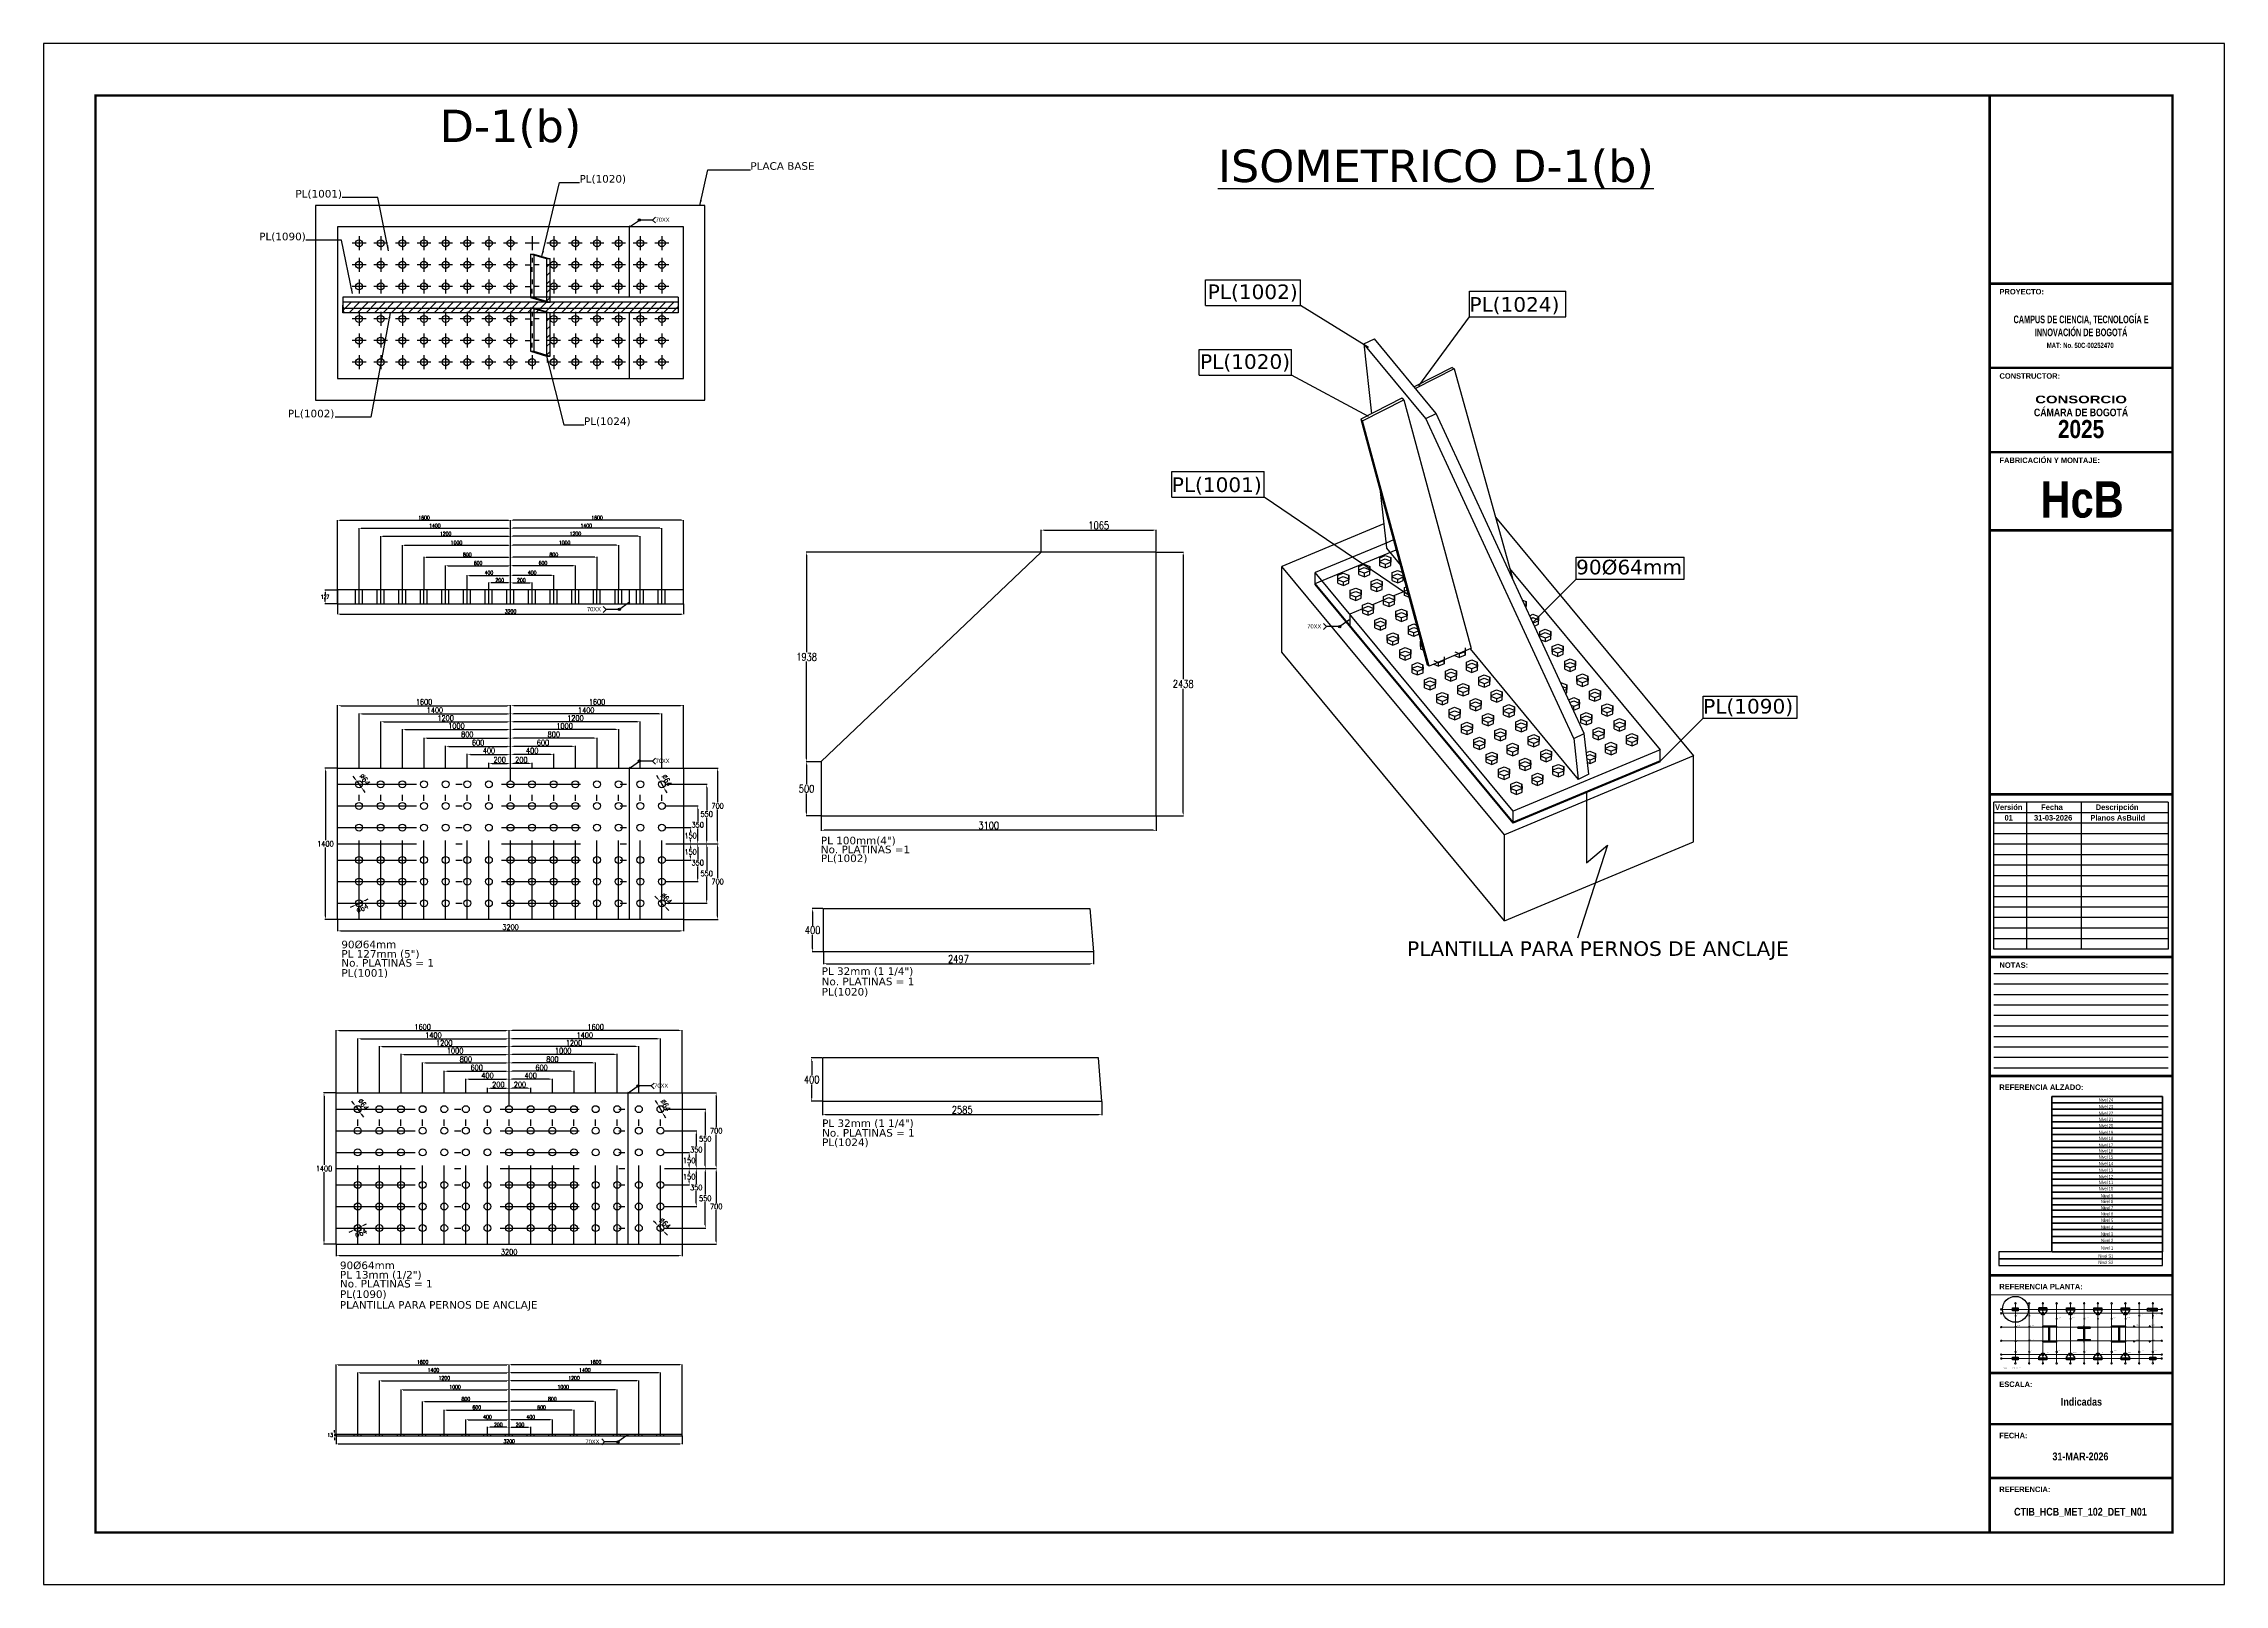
# Paper-space layout 'D-1(b)' of a CAD drawing. Header units: millimetres. Extents: x 7593 to 8434, y 4057 to 4651.
# The model-space entities are those that its viewports show. They can reach past a viewport. Long polylines and large blocks are cut down to what shows.
import ezdxf
from ezdxf.enums import TextEntityAlignment as Align

# ---------------------------------------------------------------- set-up
doc = ezdxf.new("R2010")
doc.units = ezdxf.units.MM
doc.header["$LTSCALE"] = 0.1
for name, pattern in [('ACAD_ISO02W100', [15, 12, -3]), ('DASHDOT', [25.4, 12.7, -6.35, 0, -6.35]), ('DXK_LINE_DOT2', [3.9198, 1.9599, -1.9599]), ('DXK_LINE_DOT3', [5.9187, 2.979, -0.9799, 0.9799, -0.9799]), ('DXK_LINE_DOT4', [0.9408, 0.4704, -0.4704]), ('Grid Line', [3.33375, 1.905, -0.47625, 0.47625, -0.47625])]:
    doc.linetypes.add(name, pattern=pattern)
for name, color, linetype in [('CONCRETO', 2, 'Continuous'), ('COTAS', 8, 'Continuous'), ('EJE PERNOS', 1, 'DASHDOT'), ('FORMATO', 7, 'Continuous'), ('PERNOS', 3, 'Continuous'), ('PLATINA', 5, 'Continuous'), ('PLATINAS', 5, 'Continuous'), ('ROTÚLOS', 6, 'Continuous'), ('TEXTO GENERAL', 3, 'Continuous'), ('TEXTO GENRAL', 3, 'Continuous'), ('TITULO', 3, 'Continuous')]:
    doc.layers.add(name, color=color, linetype=linetype)
for name, color, linetype, lineweight in [('E_EJES', 8, 'Continuous', 9), ('E_EJES-1', 8, 'Grid Line', 9), ('E_MUROS-1', 2, 'Continuous', 35), ('E_TEXTO', 3, 'Continuous', 9)]:
    doc.layers.add(name, color=color, linetype=linetype, lineweight=lineweight)
doc.styles.add('Arial Narrow_3', font='ARIALN.TTF', dxfattribs={"height": 0.0015})
doc.styles.add('Arial Narrow_B_1', font='ARIALNB.TTF', dxfattribs={"height": 0.0025})
doc.styles.add('CNI_COTAS', font='romans.shx', dxfattribs={"width": 0.8})
doc.styles.add('ROMANS', font='DINGRAFO.SHX')
doc.styles.add('Swis721 LtCn BT_1', font='swisscl.ttf', dxfattribs={"height": 0.42})
doc.styles.add('TEXTO GENERAL', font='verdana.ttf', dxfattribs={"height": 0.9})
doc.styles.add('VERDANA', font='verdana.ttf')
doc.dimstyles.new('1.2', dxfattribs={"dimscale": 0, "dimtxt": 35, "dimasz": 20, "dimexe": 2, "dimexo": 2, "dimgap": 7, "dimtad": 1, "dimdec": 0, "dimzin": 4, "dimdsep": 46, "dimtxsty": 'CNI_COTAS', "dimcen": 0, "dimclrd": 256, "dimclrt": 3, "dimadec": 0, "dimazin": 0, "dimtfac": 1, "dimtdec": 0, "dimtmove": 2, "dimatfit": 0, "dimfxl": 0.05, "dimtolj": 1, "dimtzin": 0, "dimarcsym": 1})
doc.dimstyles.new('1.3', dxfattribs={"dimscale": 0, "dimtxt": 50, "dimasz": 30, "dimexe": 4, "dimexo": 4, "dimgap": 9, "dimtad": 1, "dimdec": 0, "dimzin": 4, "dimdsep": 46, "dimtxsty": 'CNI_COTAS', "dimcen": 0, "dimclrd": 256, "dimclrt": 3, "dimadec": 0, "dimazin": 0, "dimtfac": 1, "dimtdec": 0, "dimtmove": 2, "dimatfit": 0, "dimfxl": 0.05, "dimtolj": 1, "dimtzin": 0, "dimarcsym": 0})
doc.dimstyles.new('1.4', dxfattribs={"dimscale": 0, "dimtxt": 70, "dimasz": 50, "dimexe": 4, "dimexo": 4, "dimgap": 15, "dimtad": 1, "dimdec": 0, "dimzin": 4, "dimdsep": 46, "dimtxsty": 'CNI_COTAS', "dimcen": 0, "dimclrd": 256, "dimclrt": 3, "dimadec": 0, "dimazin": 0, "dimtfac": 1, "dimtdec": 0, "dimtmove": 2, "dimatfit": 0, "dimfxl": 0.05, "dimtolj": 1, "dimtzin": 0, "dimarcsym": 0})

# ---------------------------------------------------------------- blocks, each defined once
blk = doc.blocks.new('Grid - CNI_NOMBRE EJES-372759-_26_00m_LOC COLUMNAS Y MUROS PISO 7')
at = {"layer": 'E_EJES'}
blk.add_circle((0, 0), 0.003, dxfattribs=at)
blk = doc.blocks.new('Part-25548722-14612 - 14609')
at = {"color": 7, "linetype": 'Continuous'}
for p, q in [((27493, 1911), (24293, 1911)), ((24293, 1911), (24293, 511)), ((27493, 511), (27493, 1911)), ((24293, 511), (27493, 511))]:
    blk.add_line(p, q, dxfattribs=at)
blk = doc.blocks.new('*D2315')
at = {"layer": 'COTAS', "color": 0, "lineweight": -2, "transparency": 16777216}
for p, q in [((27634, 6901), (27634, 6767)), ((30734, 6901), (30734, 6767))]:
    blk.add_line(p, q, dxfattribs=at)
at = {"layer": 'COTAS', "lineweight": -2, "transparency": 16777216}
blk.add_line((30704, 6771), (27664, 6771), dxfattribs=at)
at = {"layer": 'COTAS', "transparency": 16777216}
for points in [[(27664, 6776), (27664, 6766), (27634, 6771)], [(30704, 6776), (30704, 6766), (30734, 6771)]]:
    blk.add_solid(points, dxfattribs=at)
at = {"layer": 'Defpoints', "color": 0, "transparency": 16777216}
for p in [(27634, 6905), (30734, 6905), (27634, 6771)]:
    blk.add_point(p, dxfattribs=at)
at = {"layer": 'COTAS', "color": 3, "transparency": 16777216, "insert": (29184, 6815), "char_height": 70, "attachment_point": 5, "style": 'CNI_COTAS'}
blk.add_mtext('\\A1;3100', dxfattribs=at)
blk = doc.blocks.new('*D2316')
at = {"layer": 'COTAS', "color": 0, "lineweight": -2, "transparency": 16777216}
for p, q in [((30738, 9343), (30987, 9343)), ((30738, 6905), (30987, 6905))]:
    blk.add_line(p, q, dxfattribs=at)
at = {"layer": 'COTAS', "lineweight": -2, "transparency": 16777216}
for p, q in [((30983, 9313), (30983, 8168)), ((30983, 6935), (30983, 8080))]:
    blk.add_line(p, q, dxfattribs=at)
at = {"layer": 'COTAS', "transparency": 16777216}
for points in [[(30978, 9313), (30988, 9313), (30983, 9343)], [(30978, 6935), (30988, 6935), (30983, 6905)]]:
    blk.add_solid(points, dxfattribs=at)
at = {"layer": 'Defpoints', "color": 0, "transparency": 16777216}
for p in [(30734, 9343), (30983, 9343), (30734, 6905)]:
    blk.add_point(p, dxfattribs=at)
at = {"layer": 'COTAS', "color": 3, "transparency": 16777216, "insert": (30983, 8124), "char_height": 70, "attachment_point": 5, "rotation": 359, "style": 'CNI_COTAS'}
blk.add_mtext('\\A1;2438', dxfattribs=at)
blk = doc.blocks.new('*D2317')
at = {"layer": 'COTAS', "color": 0, "lineweight": -2, "transparency": 16777216}
for p, q in [((27630, 7405), (27496, 7405)), ((27630, 6905), (27496, 6905))]:
    blk.add_line(p, q, dxfattribs=at)
at = {"layer": 'COTAS', "lineweight": -2, "transparency": 16777216}
for p, q in [((27500, 7375), (27500, 7199)), ((27500, 6935), (27500, 7111))]:
    blk.add_line(p, q, dxfattribs=at)
at = {"layer": 'COTAS', "transparency": 16777216}
for points in [[(27495, 7375), (27505, 7375), (27500, 7405)], [(27495, 6935), (27505, 6935), (27500, 6905)]]:
    blk.add_solid(points, dxfattribs=at)
at = {"layer": 'Defpoints', "color": 0, "transparency": 16777216}
for p in [(27500, 7405), (27634, 7405), (27634, 6905)]:
    blk.add_point(p, dxfattribs=at)
at = {"layer": 'COTAS', "color": 3, "transparency": 16777216, "insert": (27500, 7155), "char_height": 70, "attachment_point": 5, "rotation": 359, "style": 'CNI_COTAS'}
blk.add_mtext('\\A1;500', dxfattribs=at)
blk = doc.blocks.new('*D2318')
at = {"layer": 'COTAS', "color": 0, "lineweight": -2, "transparency": 16777216}
for p, q in [((29665, 9343), (27496, 9343)), ((27630, 7405), (27496, 7405))]:
    blk.add_line(p, q, dxfattribs=at)
at = {"layer": 'COTAS', "lineweight": -2, "transparency": 16777216}
for p, q in [((27500, 9313), (27500, 8418)), ((27500, 7435), (27500, 8330))]:
    blk.add_line(p, q, dxfattribs=at)
at = {"layer": 'COTAS', "transparency": 16777216}
for points in [[(27495, 9313), (27505, 9313), (27500, 9343)], [(27495, 7435), (27505, 7435), (27500, 7405)]]:
    blk.add_solid(points, dxfattribs=at)
at = {"layer": 'Defpoints', "color": 0, "transparency": 16777216}
for p in [(27500, 9343), (29669, 9343), (27634, 7405)]:
    blk.add_point(p, dxfattribs=at)
at = {"layer": 'COTAS', "color": 3, "transparency": 16777216, "insert": (27500, 8374), "char_height": 70, "attachment_point": 5, "rotation": 359, "style": 'CNI_COTAS'}
blk.add_mtext('\\A1;1938', dxfattribs=at)
blk = doc.blocks.new('*D2319')
at = {"layer": 'COTAS', "color": 0, "lineweight": -2, "transparency": 16777216}
for p, q in [((29669, 9347), (29669, 9550)), ((30734, 9347), (30734, 9550))]:
    blk.add_line(p, q, dxfattribs=at)
at = {"layer": 'COTAS', "lineweight": -2, "transparency": 16777216}
blk.add_line((29699, 9546), (30704, 9546), dxfattribs=at)
at = {"layer": 'COTAS', "transparency": 16777216}
for points in [[(29699, 9551), (29699, 9541), (29669, 9546)], [(30704, 9551), (30704, 9541), (30734, 9546)]]:
    blk.add_solid(points, dxfattribs=at)
at = {"layer": 'Defpoints', "color": 0, "transparency": 16777216}
for p in [(30734, 9546), (29669, 9343), (30734, 9343)]:
    blk.add_point(p, dxfattribs=at)
at = {"layer": 'COTAS', "color": 3, "transparency": 16777216, "insert": (30202, 9590), "char_height": 70, "attachment_point": 5, "style": 'CNI_COTAS'}
blk.add_mtext('\\A1;1065', dxfattribs=at)
blk = doc.blocks.new('*D2749')
at = {"layer": 'COTAS', "color": 0, "lineweight": -2, "transparency": 16777216}
for p, q in [((27655, 5644), (27655, 5533)), ((30152, 5644), (30152, 5533))]:
    blk.add_line(p, q, dxfattribs=at)
at = {"layer": 'COTAS', "lineweight": -2, "transparency": 16777216}
blk.add_line((27685, 5537), (30122, 5537), dxfattribs=at)
at = {"layer": 'COTAS', "transparency": 16777216}
for points in [[(27685, 5542), (27685, 5532), (27655, 5537)], [(30122, 5542), (30122, 5532), (30152, 5537)]]:
    blk.add_solid(points, dxfattribs=at)
at = {"layer": 'Defpoints', "color": 0, "transparency": 16777216}
for p in [(27655, 5648), (30152, 5648), (30152, 5537)]:
    blk.add_point(p, dxfattribs=at)
at = {"layer": 'COTAS', "color": 3, "transparency": 16777216, "insert": (28904, 5581), "char_height": 70, "attachment_point": 5, "style": 'CNI_COTAS'}
blk.add_mtext('\\A1;2497', dxfattribs=at)
blk = doc.blocks.new('*D2750')
at = {"layer": 'COTAS', "color": 0, "lineweight": -2, "transparency": 16777216}
for p, q in [((27651, 6048), (27552, 6048)), ((27651, 5648), (27552, 5648))]:
    blk.add_line(p, q, dxfattribs=at)
at = {"layer": 'COTAS', "lineweight": -2, "transparency": 16777216}
for p, q in [((27556, 6018), (27556, 5892)), ((27556, 5678), (27556, 5804))]:
    blk.add_line(p, q, dxfattribs=at)
at = {"layer": 'COTAS', "transparency": 16777216}
for points in [[(27551, 6018), (27561, 6018), (27556, 6048)], [(27551, 5678), (27561, 5678), (27556, 5648)]]:
    blk.add_solid(points, dxfattribs=at)
at = {"layer": 'Defpoints', "color": 0, "transparency": 16777216}
for p in [(27556, 6048), (27655, 6048), (27655, 5648)]:
    blk.add_point(p, dxfattribs=at)
at = {"layer": 'COTAS', "color": 3, "transparency": 16777216, "insert": (27556, 5848), "char_height": 70, "attachment_point": 5, "rotation": 0.2, "style": 'CNI_COTAS'}
blk.add_mtext('\\A1;400', dxfattribs=at)
blk = doc.blocks.new('*D2751')
at = {"layer": 'COTAS', "color": 0, "lineweight": -2, "transparency": 16777216}
for p, q in [((27646, 4262), (27646, 4138)), ((30231, 4262), (30231, 4138))]:
    blk.add_line(p, q, dxfattribs=at)
at = {"layer": 'COTAS', "lineweight": -2, "transparency": 16777216}
blk.add_line((27676, 4142), (30201, 4142), dxfattribs=at)
at = {"layer": 'COTAS', "transparency": 16777216}
for points in [[(27676, 4147), (27676, 4137), (27646, 4142)], [(30201, 4147), (30201, 4137), (30231, 4142)]]:
    blk.add_solid(points, dxfattribs=at)
at = {"layer": 'Defpoints', "color": 0, "transparency": 16777216}
for p in [(27646, 4266), (30231, 4266), (30231, 4142)]:
    blk.add_point(p, dxfattribs=at)
at = {"layer": 'COTAS', "color": 3, "transparency": 16777216, "insert": (28939, 4186), "char_height": 70, "attachment_point": 5, "style": 'CNI_COTAS'}
blk.add_mtext('\\A1;2585', dxfattribs=at)
blk = doc.blocks.new('*D2752')
at = {"layer": 'COTAS', "color": 0, "lineweight": -2, "transparency": 16777216}
for p, q in [((27642, 4666), (27543, 4666)), ((27642, 4266), (27543, 4266))]:
    blk.add_line(p, q, dxfattribs=at)
at = {"layer": 'COTAS', "lineweight": -2, "transparency": 16777216}
for p, q in [((27547, 4636), (27547, 4510)), ((27547, 4296), (27547, 4422))]:
    blk.add_line(p, q, dxfattribs=at)
at = {"layer": 'COTAS', "transparency": 16777216}
for points in [[(27542, 4636), (27552, 4636), (27547, 4666)], [(27542, 4296), (27552, 4296), (27547, 4266)]]:
    blk.add_solid(points, dxfattribs=at)
at = {"layer": 'Defpoints', "color": 0, "transparency": 16777216}
for p in [(27547, 4666), (27646, 4666), (27646, 4266)]:
    blk.add_point(p, dxfattribs=at)
at = {"layer": 'COTAS', "color": 3, "transparency": 16777216, "insert": (27547, 4466), "char_height": 70, "attachment_point": 5, "rotation": 0.2, "style": 'CNI_COTAS'}
blk.add_mtext('\\A1;400', dxfattribs=at)
blk = doc.blocks.new('Bolt-72164304-1539 - 1511')
at = {"color": 7, "linetype": 'Continuous'}
for p, q in [((1593, 9117), (1638, 9136)), ((1638, 9136), (1683, 9118)), ((1248, 8973), (1293, 8991)), ((1248, 8945), (1248, 8973)), ((1249, 8936), (1248, 8973)), ((1248, 8945), (1293, 8964)), ((1293, 8991), (1338, 8973)), ((1293, 8964), (1338, 8945)), ((1338, 8945), (1338, 8973)), ((1338, 8973), (1339, 8936)), ((1421, 9045), (1465, 9064)), ((1421, 9017), (1421, 9045)), ((1421, 9008), (1421, 9045)), ((1421, 9017), (1465, 9036)), ((1421, 8980), (1421, 9017)), ((1421, 8980), (1421, 9008)), ((1466, 8990), (1421, 9008)), ((1421, 8980), (1466, 8962)), ((1465, 9064), (1511, 9045)), ((1465, 9036), (1511, 9018)), ((1511, 9009), (1466, 8990)), ((1466, 8962), (1466, 8990)), ((1466, 8962), (1511, 8981)), ((1511, 9018), (1511, 9045)), ((1511, 9045), (1511, 9009)), ((1511, 8981), (1511, 9018)), ((1511, 8981), (1511, 9009)), ((1593, 9089), (1593, 9117)), ((1593, 9080), (1593, 9117)), ((1593, 9089), (1638, 9108)), ((1593, 9052), (1593, 9089)), ((1593, 9052), (1593, 9080)), ((1639, 9062), (1593, 9080)), ((1593, 9052), (1639, 9034)), ((1638, 9108), (1683, 9090)), ((1683, 9081), (1639, 9062)), ((1639, 9034), (1639, 9062)), ((1639, 9034), (1683, 9053)), ((1683, 9090), (1683, 9118)), ((1683, 9118), (1683, 9081)), ((1683, 9053), (1683, 9090)), ((1683, 9053), (1683, 9081)), ((1694, 8995), (1739, 9013)), ((1694, 8967), (1694, 8995)), ((1695, 8958), (1694, 8995)), ((1694, 8967), (1739, 8985)), ((1695, 8930), (1694, 8967)), ((1695, 8930), (1695, 8958)), ((1740, 8939), (1695, 8958)), ((1739, 9013), (1776, 8998)), ((1739, 8985), (1784, 8967)), ((1785, 8958), (1740, 8939)), ((1784, 8967), (1784, 8968)), ((1785, 8930), (1784, 8967)), ((1785, 8966), (1785, 8958)), ((1785, 8930), (1785, 8958)), ((1249, 8908), (1248, 8945)), ((1249, 8908), (1249, 8936)), ((1294, 8918), (1249, 8936)), ((1249, 8908), (1294, 8890)), ((1339, 8936), (1294, 8918)), ((1294, 8890), (1294, 8918)), ((1294, 8890), (1339, 8909)), ((1339, 8909), (1338, 8945)), ((1339, 8909), (1339, 8936)), ((1350, 8850), (1395, 8869)), ((1350, 8823), (1350, 8850)), ((1350, 8813), (1350, 8850)), ((1350, 8823), (1395, 8841)), ((1350, 8786), (1350, 8823)), ((1350, 8786), (1350, 8813)), ((1395, 8795), (1350, 8813)), ((1350, 8786), (1395, 8767)), ((1395, 8869), (1440, 8851)), ((1395, 8841), (1440, 8823)), ((1440, 8814), (1395, 8795)), ((1395, 8767), (1395, 8795)), ((1395, 8767), (1440, 8786)), ((1440, 8823), (1440, 8851)), ((1440, 8851), (1440, 8814)), ((1440, 8786), (1440, 8823)), ((1440, 8786), (1440, 8814)), ((1522, 8922), (1567, 8941)), ((1522, 8895), (1522, 8922)), ((1523, 8886), (1522, 8922)), ((1522, 8895), (1567, 8913)), ((1523, 8858), (1522, 8895)), ((1523, 8858), (1523, 8886)), ((1568, 8867), (1523, 8886)), ((1523, 8858), (1568, 8840)), ((1567, 8941), (1612, 8923)), ((1567, 8913), (1612, 8895)), ((1613, 8886), (1568, 8867)), ((1568, 8840), (1568, 8867)), ((1568, 8840), (1613, 8858)), ((1612, 8895), (1612, 8923)), ((1612, 8923), (1613, 8886)), ((1613, 8858), (1612, 8895)), ((1613, 8858), (1613, 8886)), ((1624, 8800), (1668, 8819)), ((1624, 8772), (1624, 8800)), ((1624, 8763), (1624, 8800)), ((1624, 8772), (1668, 8791)), ((1624, 8735), (1624, 8772)), ((1668, 8819), (1714, 8801)), ((1668, 8791), (1714, 8773)), ((1695, 8930), (1740, 8912)), ((1714, 8773), (1714, 8801)), ((1714, 8801), (1714, 8764)), ((1714, 8736), (1714, 8773)), ((1740, 8912), (1740, 8939)), ((1740, 8912), (1785, 8930)), ((1796, 8872), (1809, 8878)), ((1796, 8844), (1796, 8872)), ((1796, 8835), (1796, 8872)), ((1796, 8844), (1816, 8853)), ((1796, 8807), (1796, 8844)), ((1796, 8807), (1796, 8835)), ((1796, 8835), (1823, 8825)), ((1832, 8793), (1796, 8807)), ((1451, 8728), (1496, 8747)), ((1451, 8700), (1451, 8728)), ((1452, 8691), (1451, 8728)), ((1451, 8700), (1496, 8719)), ((1452, 8663), (1451, 8700)), ((1452, 8663), (1452, 8691)), ((1497, 8673), (1452, 8691)), ((1452, 8663), (1497, 8645)), ((1496, 8747), (1541, 8729)), ((1496, 8719), (1541, 8701)), ((1542, 8692), (1497, 8673)), ((1497, 8645), (1497, 8673)), ((1497, 8645), (1542, 8664)), ((1541, 8701), (1541, 8729)), ((1541, 8729), (1542, 8692)), ((1542, 8664), (1541, 8701)), ((1542, 8664), (1542, 8692)), ((1553, 8606), (1598, 8624)), ((1553, 8578), (1553, 8606)), ((1553, 8569), (1553, 8606)), ((1553, 8578), (1598, 8596)), ((1598, 8624), (1643, 8606)), ((1598, 8596), (1643, 8578)), ((1624, 8735), (1624, 8763)), ((1669, 8745), (1624, 8763)), ((1624, 8735), (1669, 8717)), ((1643, 8578), (1643, 8606)), ((1643, 8606), (1643, 8569)), ((1714, 8764), (1669, 8745)), ((1669, 8717), (1669, 8745)), ((1669, 8717), (1714, 8736)), ((1714, 8736), (1714, 8764)), ((1725, 8678), (1770, 8696)), ((1725, 8650), (1725, 8678)), ((1726, 8641), (1725, 8678)), ((1725, 8650), (1770, 8669)), ((1726, 8613), (1725, 8650)), ((1726, 8613), (1726, 8641)), ((1771, 8623), (1726, 8641)), ((1726, 8613), (1771, 8595)), ((1770, 8696), (1815, 8678)), ((1770, 8669), (1815, 8650)), ((1816, 8641), (1771, 8623)), ((1771, 8595), (1771, 8623)), ((1771, 8595), (1816, 8613)), ((1815, 8650), (1815, 8678)), ((1815, 8678), (1816, 8641)), ((1816, 8613), (1815, 8650)), ((1816, 8613), (1816, 8641)), ((2764, 8770), (2794, 8758)), ((2780, 8735), (2794, 8730)), ((2794, 8721), (2788, 8718)), ((2794, 8730), (2794, 8758)), ((2794, 8758), (2794, 8721)), ((2794, 8706), (2794, 8730)), ((2794, 8705), (2794, 8721)), ((2823, 8642), (2850, 8654)), ((2834, 8619), (2850, 8626)), ((2850, 8654), (2895, 8636)), ((2850, 8626), (2895, 8608)), ((2896, 8599), (2852, 8580)), ((2895, 8608), (2895, 8636)), ((2895, 8636), (2896, 8599)), ((2896, 8571), (2895, 8608)), ((2896, 8571), (2896, 8599)), ((1553, 8541), (1553, 8578)), ((1553, 8541), (1553, 8569)), ((1598, 8551), (1553, 8569)), ((1553, 8541), (1598, 8523)), ((1643, 8569), (1598, 8551)), ((1598, 8523), (1598, 8551)), ((1598, 8523), (1643, 8541)), ((1643, 8541), (1643, 8578)), ((1643, 8541), (1643, 8569)), ((1654, 8483), (1699, 8502)), ((1654, 8455), (1654, 8483)), ((1655, 8446), (1654, 8483)), ((1654, 8455), (1699, 8474)), ((1655, 8418), (1654, 8455)), ((1655, 8418), (1655, 8446)), ((1700, 8428), (1655, 8446)), ((1655, 8418), (1700, 8400)), ((1699, 8502), (1744, 8484)), ((1699, 8474), (1744, 8456)), ((1745, 8447), (1700, 8428)), ((1700, 8400), (1700, 8428)), ((1700, 8400), (1745, 8419)), ((1744, 8456), (1744, 8484)), ((1744, 8484), (1745, 8447)), ((1745, 8419), (1744, 8456)), ((1745, 8419), (1745, 8447)), ((1827, 8555), (1871, 8574)), ((1827, 8527), (1827, 8555)), ((1827, 8518), (1827, 8555)), ((1827, 8527), (1871, 8546)), ((1827, 8491), (1827, 8527)), ((1827, 8491), (1827, 8518)), ((1872, 8500), (1827, 8518)), ((1872, 8472), (1827, 8491)), ((1871, 8574), (1893, 8565)), ((1871, 8546), (1902, 8534)), ((1907, 8515), (1872, 8500)), ((1872, 8472), (1872, 8500)), ((1914, 8490), (1872, 8472)), ((1928, 8405), (1928, 8433)), ((1929, 8396), (1928, 8433)), ((1928, 8433), (1929, 8433)), ((2863, 8557), (2896, 8571)), ((2907, 8513), (2951, 8531)), ((2907, 8485), (2907, 8513)), ((2907, 8476), (2907, 8513)), ((2907, 8485), (2951, 8503)), ((2907, 8461), (2907, 8485)), ((2907, 8461), (2907, 8476)), ((2952, 8457), (2907, 8476)), ((2915, 8445), (2952, 8430)), ((2951, 8531), (2997, 8513)), ((2951, 8503), (2997, 8485)), ((2997, 8476), (2952, 8457)), ((2952, 8430), (2952, 8457)), ((2952, 8430), (2997, 8448)), ((2997, 8485), (2997, 8513)), ((2997, 8513), (2997, 8476)), ((2997, 8448), (2997, 8485)), ((2997, 8448), (2997, 8476)), ((1756, 8361), (1801, 8380)), ((1756, 8333), (1756, 8361)), ((1756, 8324), (1756, 8361)), ((1756, 8333), (1801, 8352)), ((1756, 8296), (1756, 8333)), ((1756, 8296), (1756, 8324)), ((1801, 8306), (1756, 8324)), ((1756, 8296), (1801, 8278)), ((1801, 8380), (1846, 8361)), ((1801, 8352), (1846, 8334)), ((1846, 8325), (1801, 8306)), ((1801, 8278), (1801, 8306)), ((1801, 8278), (1846, 8297)), ((1846, 8334), (1846, 8361)), ((1846, 8361), (1846, 8325)), ((1846, 8297), (1846, 8334)), ((1846, 8297), (1846, 8325)), ((1857, 8238), (1902, 8257)), ((1857, 8211), (1857, 8238)), ((1858, 8202), (1857, 8238)), ((1902, 8257), (1947, 8239)), ((1928, 8405), (1936, 8408)), ((1929, 8368), (1928, 8405)), ((1929, 8368), (1929, 8396)), ((1929, 8396), (1941, 8391)), ((1949, 8360), (1929, 8368)), ((1947, 8211), (1947, 8239)), ((1947, 8239), (1948, 8202)), ((2036, 8243), (2075, 8228)), ((2075, 8255), (2038, 8271)), ((2120, 8274), (2075, 8255)), ((2075, 8228), (2075, 8255)), ((2120, 8246), (2075, 8228)), ((2120, 8305), (2120, 8274)), ((2120, 8279), (2120, 8246)), ((2120, 8246), (2120, 8274)), ((2207, 8316), (2248, 8300)), ((2248, 8328), (2210, 8343)), ((2292, 8346), (2248, 8328)), ((2248, 8300), (2248, 8328)), ((2292, 8318), (2248, 8300)), ((2292, 8377), (2292, 8346)), ((2292, 8352), (2292, 8318)), ((2292, 8318), (2292, 8346)), ((2303, 8260), (2348, 8279)), ((2303, 8232), (2303, 8260)), ((2304, 8223), (2303, 8260)), ((2303, 8232), (2348, 8251)), ((2348, 8279), (2393, 8261)), ((2348, 8251), (2393, 8233)), ((2393, 8233), (2393, 8261)), ((2393, 8261), (2394, 8224)), ((3008, 8390), (3053, 8409)), ((3008, 8362), (3008, 8390)), ((3009, 8353), (3008, 8390)), ((3008, 8362), (3053, 8381)), ((3009, 8325), (3008, 8362)), ((3009, 8325), (3009, 8353)), ((3054, 8335), (3009, 8353)), ((3009, 8325), (3054, 8307)), ((3053, 8409), (3098, 8391)), ((3053, 8381), (3098, 8363)), ((3099, 8354), (3054, 8335)), ((3054, 8307), (3054, 8335)), ((3054, 8307), (3099, 8326)), ((3098, 8363), (3098, 8391)), ((3098, 8391), (3099, 8354)), ((3099, 8326), (3098, 8363)), ((3099, 8326), (3099, 8354)), ((3110, 8268), (3154, 8287)), ((3110, 8240), (3110, 8268)), ((3110, 8231), (3110, 8268)), ((3110, 8240), (3154, 8259)), ((3110, 8203), (3110, 8240)), ((3154, 8287), (3200, 8268)), ((3154, 8259), (3200, 8240)), ((3200, 8240), (3200, 8268)), ((3200, 8268), (3200, 8231)), ((3200, 8204), (3200, 8240)), ((1857, 8211), (1902, 8229)), ((1858, 8174), (1857, 8211)), ((1858, 8174), (1858, 8202)), ((1903, 8183), (1858, 8202)), ((1858, 8174), (1903, 8156)), ((1902, 8229), (1947, 8211)), ((1948, 8202), (1903, 8183)), ((1903, 8156), (1903, 8183)), ((1903, 8156), (1948, 8174)), ((1948, 8174), (1947, 8211)), ((1948, 8174), (1948, 8202)), ((1959, 8116), (2004, 8135)), ((1959, 8088), (1959, 8116)), ((1959, 8079), (1959, 8116)), ((1959, 8088), (2004, 8107)), ((1959, 8051), (1959, 8088)), ((1959, 8051), (1959, 8079)), ((2005, 8061), (1959, 8079)), ((2004, 8135), (2049, 8117)), ((2004, 8107), (2049, 8089)), ((2049, 8080), (2005, 8061)), ((2005, 8033), (2005, 8061)), ((2049, 8089), (2049, 8117)), ((2049, 8117), (2049, 8080)), ((2049, 8052), (2049, 8089)), ((2049, 8052), (2049, 8080)), ((2131, 8188), (2176, 8207)), ((2131, 8160), (2131, 8188)), ((2132, 8151), (2131, 8188)), ((2131, 8160), (2176, 8179)), ((2132, 8123), (2131, 8160)), ((2132, 8123), (2132, 8151)), ((2177, 8133), (2132, 8151)), ((2132, 8123), (2177, 8105)), ((2176, 8207), (2221, 8189)), ((2176, 8179), (2221, 8161)), ((2222, 8152), (2177, 8133)), ((2177, 8105), (2177, 8133)), ((2177, 8105), (2222, 8124)), ((2221, 8161), (2221, 8189)), ((2221, 8189), (2222, 8152)), ((2222, 8124), (2221, 8161)), ((2222, 8124), (2222, 8152)), ((2233, 8066), (2277, 8085)), ((2233, 8038), (2233, 8066)), ((2233, 8029), (2233, 8066)), ((2233, 8038), (2277, 8057)), ((2277, 8085), (2323, 8066)), ((2277, 8057), (2323, 8038)), ((2304, 8195), (2303, 8232)), ((2304, 8195), (2304, 8223)), ((2349, 8205), (2304, 8223)), ((2304, 8195), (2349, 8177)), ((2323, 8038), (2323, 8066)), ((2323, 8066), (2323, 8029)), ((2394, 8224), (2349, 8205)), ((2349, 8177), (2349, 8205)), ((2349, 8177), (2394, 8196)), ((2394, 8196), (2393, 8233)), ((2394, 8196), (2394, 8224)), ((2405, 8138), (2450, 8157)), ((2405, 8110), (2405, 8138)), ((2405, 8101), (2405, 8138)), ((2405, 8110), (2450, 8129)), ((2405, 8073), (2405, 8110)), ((2405, 8073), (2405, 8101)), ((2451, 8083), (2405, 8101)), ((2405, 8073), (2451, 8055)), ((2450, 8157), (2495, 8138)), ((2450, 8129), (2495, 8111)), ((2495, 8102), (2451, 8083)), ((2451, 8055), (2451, 8083)), ((2451, 8055), (2495, 8074)), ((2495, 8111), (2495, 8138)), ((2495, 8138), (2495, 8102)), ((2495, 8074), (2495, 8111)), ((2495, 8074), (2495, 8102)), ((3079, 8090), (3084, 8092)), ((3084, 8092), (3129, 8074)), ((3092, 8061), (3129, 8046)), ((3110, 8203), (3110, 8231)), ((3155, 8213), (3110, 8231)), ((3110, 8203), (3155, 8185)), ((3129, 8046), (3129, 8074)), ((3129, 8074), (3129, 8037)), ((3200, 8231), (3155, 8213)), ((3155, 8185), (3155, 8213)), ((3155, 8185), (3200, 8204)), ((3200, 8204), (3200, 8231)), ((3211, 8145), (3256, 8164)), ((3211, 8118), (3211, 8145)), ((3212, 8109), (3211, 8145)), ((3211, 8118), (3256, 8136)), ((3212, 8081), (3211, 8118)), ((3212, 8081), (3212, 8109)), ((3257, 8090), (3212, 8109)), ((3212, 8081), (3257, 8062)), ((3256, 8164), (3301, 8146)), ((3256, 8136), (3301, 8118)), ((3302, 8109), (3257, 8090)), ((3257, 8062), (3257, 8090)), ((3257, 8062), (3302, 8081)), ((3301, 8118), (3301, 8146)), ((3301, 8146), (3302, 8109)), ((3302, 8081), (3301, 8118)), ((3302, 8081), (3302, 8109)), ((1959, 8051), (2005, 8033)), ((2005, 8033), (2049, 8052)), ((2060, 7994), (2105, 8012)), ((2060, 7966), (2060, 7994)), ((2061, 7957), (2060, 7994)), ((2060, 7966), (2105, 7985)), ((2061, 7929), (2060, 7966)), ((2061, 7929), (2061, 7957)), ((2106, 7939), (2061, 7957)), ((2061, 7929), (2106, 7911)), ((2105, 8012), (2150, 7994)), ((2105, 7985), (2150, 7966)), ((2151, 7957), (2106, 7939)), ((2106, 7911), (2106, 7939)), ((2106, 7911), (2151, 7929)), ((2150, 7966), (2150, 7994)), ((2150, 7994), (2151, 7957)), ((2151, 7929), (2150, 7966)), ((2151, 7929), (2151, 7957)), ((2162, 7871), (2207, 7890)), ((2207, 7890), (2252, 7872)), ((2233, 8001), (2233, 8038)), ((2233, 8001), (2233, 8029)), ((2278, 8011), (2233, 8029)), ((2233, 8001), (2278, 7983)), ((2323, 8029), (2278, 8011)), ((2278, 7983), (2278, 8011)), ((2278, 7983), (2323, 8002)), ((2323, 8002), (2323, 8038)), ((2323, 8002), (2323, 8029)), ((2334, 7943), (2379, 7962)), ((2334, 7916), (2334, 7943)), ((2335, 7907), (2334, 7943)), ((2334, 7916), (2379, 7934)), ((2335, 7879), (2334, 7916)), ((2335, 7879), (2335, 7907)), ((2380, 7888), (2335, 7907)), ((2335, 7879), (2380, 7860)), ((2379, 7962), (2424, 7944)), ((2379, 7934), (2424, 7916)), ((2425, 7907), (2380, 7888)), ((2380, 7860), (2380, 7888)), ((2380, 7860), (2425, 7879)), ((2424, 7916), (2424, 7944)), ((2424, 7944), (2425, 7907)), ((2425, 7879), (2424, 7916)), ((2425, 7879), (2425, 7907)), ((2506, 8015), (2551, 8034)), ((2506, 7988), (2506, 8015)), ((2507, 7979), (2506, 8015)), ((2506, 7988), (2551, 8006)), ((2507, 7951), (2506, 7988)), ((2507, 7951), (2507, 7979)), ((2552, 7960), (2507, 7979)), ((2507, 7951), (2552, 7933)), ((2551, 8034), (2596, 8016)), ((2551, 8006), (2596, 7988)), ((2597, 7979), (2552, 7960)), ((2552, 7933), (2552, 7960)), ((2552, 7933), (2597, 7951)), ((2596, 7988), (2596, 8016)), ((2596, 8016), (2597, 7979)), ((2597, 7951), (2596, 7988)), ((2597, 7951), (2597, 7979)), ((2608, 7893), (2653, 7912)), ((2608, 7865), (2608, 7893)), ((2608, 7856), (2608, 7893)), ((2608, 7865), (2653, 7884)), ((2653, 7912), (2698, 7894)), ((2653, 7884), (2698, 7866)), ((2698, 7866), (2698, 7894)), ((2698, 7894), (2698, 7857)), ((3129, 8037), (3107, 8028)), ((3118, 8005), (3129, 8009)), ((3129, 8009), (3129, 8046)), ((3129, 8009), (3129, 8037)), ((3143, 7952), (3185, 7970)), ((3153, 7929), (3185, 7942)), ((3186, 7896), (3165, 7905)), ((3185, 7970), (3230, 7952)), ((3185, 7942), (3230, 7924)), ((3231, 7915), (3186, 7896)), ((3186, 7868), (3186, 7896)), ((3186, 7868), (3231, 7887)), ((3230, 7924), (3230, 7952)), ((3230, 7952), (3231, 7915)), ((3231, 7887), (3230, 7924)), ((3231, 7887), (3231, 7915)), ((3313, 8023), (3357, 8042)), ((3313, 7995), (3313, 8023)), ((3313, 7986), (3313, 8023)), ((3313, 7995), (3357, 8014)), ((3313, 7958), (3313, 7995)), ((3313, 7958), (3313, 7986)), ((3358, 7968), (3313, 7986)), ((3313, 7958), (3358, 7940)), ((3357, 8042), (3403, 8024)), ((3357, 8014), (3403, 7996)), ((3403, 7987), (3358, 7968)), ((3358, 7940), (3358, 7968)), ((3358, 7940), (3403, 7959)), ((3403, 7996), (3403, 8024)), ((3403, 8024), (3403, 7987)), ((3403, 7959), (3403, 7996)), ((3403, 7959), (3403, 7987)), ((3414, 7901), (3459, 7919)), ((3414, 7873), (3414, 7901)), ((3415, 7864), (3414, 7901)), ((3414, 7873), (3459, 7892)), ((3459, 7919), (3504, 7901)), ((3459, 7892), (3504, 7873)), ((3504, 7873), (3504, 7901)), ((3504, 7901), (3505, 7864)), ((2162, 7843), (2162, 7871)), ((2162, 7834), (2162, 7871)), ((2162, 7843), (2207, 7862)), ((2162, 7807), (2162, 7843)), ((2162, 7807), (2162, 7834)), ((2208, 7816), (2162, 7834)), ((2162, 7807), (2208, 7788)), ((2207, 7862), (2252, 7844)), ((2252, 7835), (2208, 7816)), ((2208, 7788), (2208, 7816)), ((2208, 7788), (2252, 7807)), ((2252, 7844), (2252, 7872)), ((2252, 7872), (2252, 7835)), ((2252, 7807), (2252, 7844)), ((2252, 7807), (2252, 7835)), ((2263, 7749), (2308, 7768)), ((2263, 7721), (2263, 7749)), ((2264, 7712), (2263, 7749)), ((2263, 7721), (2308, 7740)), ((2264, 7684), (2263, 7721)), ((2264, 7684), (2264, 7712)), ((2309, 7694), (2264, 7712)), ((2308, 7768), (2353, 7749)), ((2308, 7740), (2353, 7722)), ((2354, 7713), (2309, 7694)), ((2353, 7722), (2353, 7749)), ((2353, 7749), (2354, 7713)), ((2354, 7685), (2353, 7722)), ((2354, 7685), (2354, 7713)), ((2436, 7821), (2480, 7840)), ((2436, 7793), (2436, 7821)), ((2436, 7784), (2436, 7821)), ((2436, 7793), (2480, 7812)), ((2436, 7756), (2436, 7793)), ((2436, 7756), (2436, 7784)), ((2481, 7766), (2436, 7784)), ((2436, 7756), (2481, 7738)), ((2480, 7840), (2526, 7822)), ((2480, 7812), (2526, 7794)), ((2526, 7785), (2481, 7766)), ((2481, 7738), (2481, 7766)), ((2481, 7738), (2526, 7757)), ((2526, 7794), (2526, 7822)), ((2526, 7822), (2526, 7785)), ((2526, 7757), (2526, 7794)), ((2526, 7757), (2526, 7785)), ((2537, 7699), (2582, 7717)), ((2537, 7671), (2537, 7699)), ((2538, 7662), (2537, 7699)), ((2582, 7717), (2627, 7699)), ((2608, 7828), (2608, 7865)), ((2608, 7828), (2608, 7856)), ((2654, 7838), (2608, 7856)), ((2608, 7828), (2654, 7810)), ((2627, 7671), (2627, 7699)), ((2627, 7699), (2628, 7662)), ((2698, 7857), (2654, 7838)), ((2654, 7810), (2654, 7838)), ((2654, 7810), (2698, 7829)), ((2698, 7829), (2698, 7866)), ((2698, 7829), (2698, 7857)), ((2710, 7771), (2754, 7789)), ((2710, 7743), (2710, 7771)), ((2710, 7734), (2710, 7771)), ((2710, 7743), (2754, 7762)), ((2710, 7706), (2710, 7743)), ((2710, 7706), (2710, 7734)), ((2755, 7716), (2710, 7734)), ((2710, 7706), (2755, 7688)), ((2754, 7789), (2800, 7771)), ((2754, 7762), (2800, 7743)), ((2800, 7734), (2755, 7716)), ((2755, 7688), (2755, 7716)), ((2755, 7688), (2800, 7707)), ((2800, 7743), (2800, 7771)), ((2800, 7771), (2800, 7734)), ((2800, 7707), (2800, 7743)), ((2800, 7707), (2800, 7734)), ((3180, 7870), (3186, 7868)), ((3242, 7829), (3287, 7847)), ((3242, 7801), (3242, 7829)), ((3242, 7792), (3242, 7829)), ((3242, 7801), (3287, 7819)), ((3242, 7764), (3242, 7801)), ((3242, 7764), (3242, 7792)), ((3288, 7773), (3242, 7792)), ((3242, 7764), (3288, 7746)), ((3287, 7847), (3332, 7829)), ((3287, 7819), (3332, 7801)), ((3332, 7792), (3288, 7773)), ((3288, 7746), (3288, 7773)), ((3288, 7746), (3332, 7764)), ((3332, 7801), (3332, 7829)), ((3332, 7829), (3332, 7792)), ((3332, 7764), (3332, 7801)), ((3332, 7764), (3332, 7792)), ((3343, 7706), (3388, 7725)), ((3343, 7678), (3343, 7706)), ((3344, 7669), (3343, 7706)), ((3343, 7678), (3388, 7697)), ((3388, 7725), (3433, 7707)), ((3388, 7697), (3433, 7679)), ((3415, 7836), (3414, 7873)), ((3415, 7836), (3415, 7864)), ((3460, 7846), (3415, 7864)), ((3415, 7836), (3460, 7818)), ((3433, 7679), (3433, 7707)), ((3433, 7707), (3434, 7670)), ((3505, 7864), (3460, 7846)), ((3460, 7818), (3460, 7846)), ((3460, 7818), (3505, 7836)), ((3505, 7836), (3504, 7873)), ((3505, 7836), (3505, 7864)), ((3516, 7778), (3560, 7797)), ((3516, 7750), (3516, 7778)), ((3516, 7741), (3516, 7778)), ((3516, 7750), (3560, 7769)), ((3516, 7713), (3516, 7750)), ((3516, 7713), (3516, 7741)), ((3561, 7723), (3516, 7741)), ((3516, 7713), (3561, 7695)), ((3560, 7797), (3606, 7779)), ((3560, 7769), (3606, 7751)), ((3606, 7742), (3561, 7723)), ((3561, 7695), (3561, 7723)), ((3561, 7695), (3606, 7714)), ((3606, 7751), (3606, 7779)), ((3606, 7779), (3606, 7742)), ((3606, 7714), (3606, 7751)), ((3606, 7714), (3606, 7742)), ((2264, 7684), (2309, 7666)), ((2309, 7666), (2309, 7694)), ((2309, 7666), (2354, 7685)), ((2365, 7627), (2410, 7645)), ((2365, 7599), (2365, 7627)), ((2365, 7590), (2365, 7627)), ((2365, 7599), (2410, 7617)), ((2365, 7562), (2365, 7599)), ((2365, 7562), (2365, 7590)), ((2411, 7571), (2365, 7590)), ((2365, 7562), (2411, 7544)), ((2410, 7645), (2455, 7627)), ((2410, 7617), (2455, 7599)), ((2455, 7590), (2411, 7571)), ((2411, 7544), (2411, 7571)), ((2411, 7544), (2455, 7562)), ((2455, 7599), (2455, 7627)), ((2455, 7627), (2455, 7590)), ((2455, 7562), (2455, 7599)), ((2455, 7562), (2455, 7590)), ((2466, 7504), (2511, 7523)), ((2511, 7523), (2556, 7505)), ((2537, 7671), (2582, 7689)), ((2538, 7634), (2537, 7671)), ((2538, 7634), (2538, 7662)), ((2583, 7644), (2538, 7662)), ((2538, 7634), (2583, 7616)), ((2582, 7689), (2627, 7671)), ((2628, 7662), (2583, 7644)), ((2583, 7616), (2583, 7644)), ((2583, 7616), (2628, 7634)), ((2628, 7634), (2627, 7671)), ((2628, 7634), (2628, 7662)), ((2639, 7576), (2683, 7595)), ((2639, 7548), (2639, 7576)), ((2639, 7539), (2639, 7576)), ((2639, 7548), (2683, 7567)), ((2639, 7511), (2639, 7548)), ((2639, 7511), (2639, 7539)), ((2684, 7521), (2639, 7539)), ((2683, 7595), (2729, 7577)), ((2683, 7567), (2729, 7549)), ((2729, 7540), (2684, 7521)), ((2684, 7493), (2684, 7521)), ((2729, 7549), (2729, 7577)), ((2729, 7577), (2729, 7540)), ((2729, 7512), (2729, 7549)), ((2729, 7512), (2729, 7540)), ((2811, 7648), (2856, 7667)), ((2811, 7620), (2811, 7648)), ((2811, 7611), (2811, 7648)), ((2811, 7620), (2856, 7639)), ((2811, 7584), (2811, 7620)), ((2811, 7584), (2811, 7611)), ((2857, 7593), (2811, 7611)), ((2811, 7584), (2857, 7565)), ((2856, 7667), (2901, 7649)), ((2856, 7639), (2901, 7621)), ((2901, 7612), (2857, 7593)), ((2857, 7565), (2857, 7593)), ((2857, 7565), (2901, 7584)), ((2901, 7621), (2901, 7649)), ((2901, 7649), (2901, 7612)), ((2901, 7584), (2901, 7621)), ((2901, 7584), (2901, 7612)), ((2913, 7526), (2957, 7545)), ((2913, 7498), (2913, 7526)), ((2913, 7489), (2913, 7526)), ((2957, 7545), (3003, 7527)), ((3003, 7499), (3003, 7527)), ((3003, 7527), (3003, 7490)), ((3288, 7518), (3317, 7530)), ((3317, 7530), (3363, 7512)), ((3344, 7641), (3343, 7678)), ((3344, 7641), (3344, 7669)), ((3389, 7651), (3344, 7669)), ((3344, 7641), (3389, 7623)), ((3434, 7670), (3389, 7651)), ((3389, 7623), (3389, 7651)), ((3389, 7623), (3434, 7642)), ((3434, 7642), (3433, 7679)), ((3434, 7642), (3434, 7670)), ((3445, 7584), (3490, 7603)), ((3445, 7556), (3445, 7584)), ((3445, 7547), (3445, 7584)), ((3445, 7556), (3490, 7575)), ((3445, 7519), (3445, 7556)), ((3445, 7519), (3445, 7547)), ((3491, 7529), (3445, 7547)), ((3445, 7519), (3491, 7501)), ((3490, 7603), (3535, 7584)), ((3490, 7575), (3535, 7556)), ((3535, 7547), (3491, 7529)), ((3491, 7501), (3491, 7529)), ((3491, 7501), (3535, 7520)), ((3535, 7556), (3535, 7584)), ((3535, 7584), (3535, 7547)), ((3535, 7520), (3535, 7556)), ((3535, 7520), (3535, 7547)), ((3617, 7656), (3662, 7675)), ((3617, 7628), (3617, 7656)), ((3618, 7619), (3617, 7656)), ((3617, 7628), (3662, 7647)), ((3618, 7591), (3617, 7628)), ((3618, 7591), (3618, 7619)), ((3663, 7601), (3618, 7619)), ((3618, 7591), (3663, 7573)), ((3662, 7675), (3707, 7656)), ((3662, 7647), (3707, 7629)), ((3708, 7620), (3663, 7601)), ((3663, 7573), (3663, 7601)), ((3663, 7573), (3708, 7592)), ((3707, 7629), (3707, 7656)), ((3707, 7656), (3708, 7620)), ((3708, 7592), (3707, 7629)), ((3708, 7592), (3708, 7620)), ((2466, 7476), (2466, 7504)), ((2467, 7467), (2466, 7504)), ((2466, 7476), (2511, 7495)), ((2467, 7439), (2466, 7476)), ((2467, 7439), (2467, 7467)), ((2512, 7449), (2467, 7467)), ((2467, 7439), (2512, 7421)), ((2511, 7495), (2556, 7477)), ((2557, 7468), (2512, 7449)), ((2512, 7421), (2512, 7449)), ((2512, 7421), (2557, 7440)), ((2556, 7477), (2556, 7505)), ((2556, 7505), (2557, 7468)), ((2557, 7440), (2556, 7477)), ((2557, 7440), (2557, 7468)), ((2568, 7382), (2613, 7401)), ((2568, 7354), (2568, 7382)), ((2568, 7345), (2568, 7382)), ((2568, 7354), (2613, 7373)), ((2568, 7317), (2568, 7354)), ((2568, 7317), (2568, 7345)), ((2614, 7327), (2568, 7345)), ((2613, 7401), (2658, 7382)), ((2613, 7373), (2658, 7354)), ((2658, 7345), (2614, 7327)), ((2639, 7511), (2684, 7493)), ((2658, 7354), (2658, 7382)), ((2658, 7382), (2658, 7345)), ((2658, 7318), (2658, 7354)), ((2658, 7318), (2658, 7345)), ((2684, 7493), (2729, 7512)), ((2740, 7454), (2785, 7473)), ((2740, 7426), (2740, 7454)), ((2741, 7417), (2740, 7454)), ((2740, 7426), (2785, 7445)), ((2741, 7389), (2740, 7426)), ((2741, 7389), (2741, 7417)), ((2786, 7399), (2741, 7417)), ((2741, 7389), (2786, 7371)), ((2785, 7473), (2830, 7454)), ((2785, 7445), (2830, 7427)), ((2831, 7418), (2786, 7399)), ((2786, 7371), (2786, 7399)), ((2786, 7371), (2831, 7390)), ((2830, 7427), (2830, 7454)), ((2830, 7454), (2831, 7418)), ((2831, 7390), (2830, 7427)), ((2831, 7390), (2831, 7418)), ((2842, 7331), (2886, 7350)), ((2886, 7350), (2932, 7332)), ((2913, 7498), (2957, 7517)), ((2913, 7461), (2913, 7498)), ((2913, 7461), (2913, 7489)), ((2958, 7471), (2913, 7489)), ((2913, 7461), (2958, 7443)), ((2957, 7517), (3003, 7499)), ((3003, 7490), (2958, 7471)), ((2958, 7443), (2958, 7471)), ((2958, 7443), (3003, 7462)), ((3003, 7462), (3003, 7499)), ((3003, 7462), (3003, 7490)), ((3014, 7404), (3059, 7422)), ((3014, 7376), (3014, 7404)), ((3014, 7367), (3014, 7404)), ((3014, 7376), (3059, 7394)), ((3014, 7339), (3014, 7376)), ((3014, 7339), (3014, 7367)), ((3060, 7349), (3014, 7367)), ((3014, 7339), (3060, 7321)), ((3059, 7422), (3104, 7404)), ((3059, 7394), (3104, 7376)), ((3104, 7367), (3060, 7349)), ((3060, 7321), (3060, 7349)), ((3060, 7321), (3104, 7339)), ((3104, 7376), (3104, 7404)), ((3104, 7404), (3104, 7367)), ((3104, 7339), (3104, 7376)), ((3104, 7339), (3104, 7367)), ((3291, 7491), (3317, 7503)), ((3318, 7457), (3294, 7467)), ((3297, 7437), (3318, 7429)), ((3317, 7503), (3363, 7484)), ((3363, 7475), (3318, 7457)), ((3318, 7429), (3318, 7457)), ((3318, 7429), (3363, 7447)), ((3363, 7484), (3363, 7512)), ((3363, 7512), (3363, 7475)), ((3363, 7447), (3363, 7484)), ((3363, 7447), (3363, 7475)), ((2568, 7317), (2614, 7299)), ((2614, 7299), (2614, 7327)), ((2614, 7299), (2658, 7318)), ((2669, 7259), (2714, 7278)), ((2669, 7232), (2669, 7259)), ((2670, 7222), (2669, 7259)), ((2669, 7232), (2714, 7250)), ((2670, 7195), (2669, 7232)), ((2670, 7195), (2670, 7222)), ((2715, 7204), (2670, 7222)), ((2670, 7195), (2715, 7176)), ((2714, 7278), (2759, 7260)), ((2714, 7250), (2759, 7232)), ((2760, 7223), (2715, 7204)), ((2715, 7176), (2715, 7204)), ((2715, 7176), (2760, 7195)), ((2759, 7232), (2759, 7260)), ((2759, 7260), (2760, 7223)), ((2760, 7195), (2759, 7232)), ((2760, 7195), (2760, 7223)), ((2842, 7304), (2842, 7331)), ((2842, 7295), (2842, 7331)), ((2842, 7304), (2886, 7322)), ((2842, 7267), (2842, 7304)), ((2842, 7267), (2842, 7295)), ((2887, 7276), (2842, 7295)), ((2842, 7267), (2887, 7249)), ((2886, 7322), (2932, 7304)), ((2932, 7295), (2887, 7276)), ((2887, 7249), (2887, 7276)), ((2887, 7249), (2932, 7267)), ((2932, 7304), (2932, 7332)), ((2932, 7332), (2932, 7295)), ((2932, 7267), (2932, 7304)), ((2932, 7267), (2932, 7295))]:
    blk.add_line(p, q, dxfattribs=at)
blk = doc.blocks.new('*D2713')
at = {"layer": 'COTAS', "color": 0, "lineweight": -2, "transparency": 16777216}
for p, q in [((23160, 8992), (23045, 8992)), ((23160, 8865), (23045, 8865))]:
    blk.add_line(p, q, dxfattribs=at)
at = {"layer": 'COTAS', "lineweight": -2, "transparency": 16777216}
for p, q in [((23047, 8972), (23047, 8953)), ((23047, 8885), (23047, 8904))]:
    blk.add_line(p, q, dxfattribs=at)
at = {"layer": 'COTAS', "transparency": 16777216}
for points in [[(23044, 8972), (23051, 8972), (23047, 8992)], [(23044, 8885), (23051, 8885), (23047, 8865)]]:
    blk.add_solid(points, dxfattribs=at)
at = {"layer": 'Defpoints', "color": 0, "transparency": 16777216}
for p in [(23047, 8992), (23162, 8992), (23162, 8865)]:
    blk.add_point(p, dxfattribs=at)
at = {"layer": 'COTAS', "color": 3, "transparency": 16777216, "insert": (23047, 8929), "char_height": 35, "attachment_point": 5, "rotation": 0.2, "style": 'CNI_COTAS'}
blk.add_mtext('\\A1;127', dxfattribs=at)
blk = doc.blocks.new('*D2714')
at = {"layer": 'COTAS', "color": 0, "lineweight": -2, "transparency": 16777216}
for p, q in [((23162, 8863), (23162, 8768)), ((26362, 8863), (26362, 8768))]:
    blk.add_line(p, q, dxfattribs=at)
at = {"layer": 'COTAS', "lineweight": -2, "transparency": 16777216}
blk.add_line((23182, 8770), (26342, 8770), dxfattribs=at)
at = {"layer": 'COTAS', "transparency": 16777216}
for points in [[(23182, 8773), (23182, 8766), (23162, 8770)], [(26342, 8773), (26342, 8766), (26362, 8770)]]:
    blk.add_solid(points, dxfattribs=at)
at = {"layer": 'Defpoints', "color": 0, "transparency": 16777216}
for p in [(23162, 8865), (26362, 8865), (26362, 8770)]:
    blk.add_point(p, dxfattribs=at)
at = {"layer": 'COTAS', "color": 3, "transparency": 16777216, "insert": (24762, 8794), "char_height": 35, "attachment_point": 5, "style": 'CNI_COTAS'}
blk.add_mtext('\\A1;3200', dxfattribs=at)
blk = doc.blocks.new('*D2715')
at = {"layer": 'COTAS', "lineweight": -2, "transparency": 16777216}
for p, q in [((23135, 1206), (23135, 1226)), ((23135, 1186), (23135, 1173)), ((23135, 1153), (23135, 1133))]:
    blk.add_line(p, q, dxfattribs=at)
at = {"layer": 'COTAS', "color": 0, "lineweight": -2, "transparency": 16777216}
for p, q in [((23147, 1186), (23133, 1186)), ((23147, 1173), (23133, 1173))]:
    blk.add_line(p, q, dxfattribs=at)
at = {"layer": 'COTAS', "transparency": 16777216}
for points in [[(23132, 1206), (23138, 1206), (23135, 1186)], [(23132, 1153), (23138, 1153), (23135, 1173)]]:
    blk.add_solid(points, dxfattribs=at)
at = {"layer": 'Defpoints', "color": 0, "transparency": 16777216}
for p in [(23135, 1173), (23149, 1186), (23149, 1173)]:
    blk.add_point(p, dxfattribs=at)
at = {"layer": 'COTAS', "color": 3, "transparency": 16777216, "insert": (23094, 1179), "char_height": 35, "attachment_point": 5, "rotation": 0.2, "style": 'CNI_COTAS'}
blk.add_mtext('\\A1;13', dxfattribs=at)
blk = doc.blocks.new('*D2716')
at = {"layer": 'COTAS', "color": 0, "lineweight": -2, "transparency": 16777216}
for p, q in [((23149, 1171), (23149, 1096)), ((26349, 1171), (26349, 1096))]:
    blk.add_line(p, q, dxfattribs=at)
at = {"layer": 'COTAS', "lineweight": -2, "transparency": 16777216}
blk.add_line((23169, 1098), (26329, 1098), dxfattribs=at)
at = {"layer": 'COTAS', "transparency": 16777216}
for points in [[(23169, 1101), (23169, 1094), (23149, 1098)], [(26329, 1101), (26329, 1094), (26349, 1098)]]:
    blk.add_solid(points, dxfattribs=at)
at = {"layer": 'Defpoints', "color": 0, "transparency": 16777216}
for p in [(23149, 1173), (26349, 1173), (26349, 1098)]:
    blk.add_point(p, dxfattribs=at)
at = {"layer": 'COTAS', "color": 3, "transparency": 16777216, "insert": (24749, 1122), "char_height": 35, "attachment_point": 5, "style": 'CNI_COTAS'}
blk.add_mtext('\\A1;3200', dxfattribs=at)
blk = doc.blocks.new('*D2234')
at = {"layer": 'COTAS', "color": 0, "lineweight": -2, "ltscale": 3, "transparency": 16777216}
for p, q in [((26353, 4193), (26567, 4193)), ((26353, 3643), (26567, 3643))]:
    blk.add_line(p, q, dxfattribs=at)
at = {"layer": 'COTAS', "lineweight": -2, "ltscale": 3, "transparency": 16777216}
for p, q in [((26563, 4163), (26563, 3952)), ((26563, 3673), (26563, 3884))]:
    blk.add_line(p, q, dxfattribs=at)
at = {"layer": 'COTAS', "ltscale": 3, "transparency": 16777216}
for points in [[(26558, 4163), (26568, 4163), (26563, 4193)], [(26558, 3673), (26568, 3673), (26563, 3643)]]:
    blk.add_solid(points, dxfattribs=at)
at = {"layer": 'Defpoints', "color": 0, "ltscale": 3, "transparency": 16777216}
for p in [(26349, 4193), (26349, 3643), (26563, 3643)]:
    blk.add_point(p, dxfattribs=at)
at = {"layer": 'COTAS', "color": 3, "ltscale": 3, "transparency": 16777216, "insert": (26563, 3918), "char_height": 50, "attachment_point": 5, "rotation": 0.2, "style": 'CNI_COTAS'}
blk.add_mtext('\\A1;550', dxfattribs=at)
blk = doc.blocks.new('*D2717')
at = {"layer": 'COTAS', "color": 0, "lineweight": -2, "transparency": 16777216}
for p, q in [((23145, 4343), (23033, 4343)), ((23145, 2943), (23033, 2943))]:
    blk.add_line(p, q, dxfattribs=at)
at = {"layer": 'COTAS', "lineweight": -2, "transparency": 16777216}
for p, q in [((23037, 4313), (23037, 3677)), ((23037, 2973), (23037, 3609))]:
    blk.add_line(p, q, dxfattribs=at)
at = {"layer": 'COTAS', "transparency": 16777216}
for points in [[(23032, 4313), (23042, 4313), (23037, 4343)], [(23032, 2973), (23042, 2973), (23037, 2943)]]:
    blk.add_solid(points, dxfattribs=at)
at = {"layer": 'Defpoints', "color": 0, "transparency": 16777216}
for p in [(23037, 4343), (23149, 4343), (23149, 2943)]:
    blk.add_point(p, dxfattribs=at)
at = {"layer": 'COTAS', "color": 3, "transparency": 16777216, "insert": (23037, 3643), "char_height": 50, "attachment_point": 5, "rotation": 0.2, "style": 'CNI_COTAS'}
blk.add_mtext('\\A1;1400', dxfattribs=at)
blk = doc.blocks.new('*D2718')
at = {"layer": 'COTAS', "color": 0, "lineweight": -2, "transparency": 16777216}
for p, q in [((23149, 2939), (23149, 2834)), ((26349, 2939), (26349, 2834))]:
    blk.add_line(p, q, dxfattribs=at)
at = {"layer": 'COTAS', "lineweight": -2, "transparency": 16777216}
blk.add_line((23179, 2838), (26319, 2838), dxfattribs=at)
at = {"layer": 'COTAS', "transparency": 16777216}
for points in [[(23179, 2843), (23179, 2833), (23149, 2838)], [(26319, 2843), (26319, 2833), (26349, 2838)]]:
    blk.add_solid(points, dxfattribs=at)
at = {"layer": 'Defpoints', "color": 0, "transparency": 16777216}
for p in [(23149, 2943), (26349, 2943), (26349, 2838)]:
    blk.add_point(p, dxfattribs=at)
at = {"layer": 'COTAS', "color": 3, "transparency": 16777216, "insert": (24749, 2872), "char_height": 50, "attachment_point": 5, "style": 'CNI_COTAS'}
blk.add_mtext('\\A1;3200', dxfattribs=at)
blk = doc.blocks.new('*D2260')
at = {"layer": 'COTAS', "color": 0, "lineweight": -2, "ltscale": 3, "transparency": 16777216}
for p, q in [((26353, 3643), (26418, 3643)), ((26353, 3493), (26418, 3493))]:
    blk.add_line(p, q, dxfattribs=at)
at = {"layer": 'COTAS', "lineweight": -2, "ltscale": 3, "transparency": 16777216}
for p, q in [((26414, 3613), (26414, 3602)), ((26414, 3523), (26414, 3534))]:
    blk.add_line(p, q, dxfattribs=at)
at = {"layer": 'COTAS', "ltscale": 3, "transparency": 16777216}
for points in [[(26409, 3613), (26419, 3613), (26414, 3643)], [(26409, 3523), (26419, 3523), (26414, 3493)]]:
    blk.add_solid(points, dxfattribs=at)
at = {"layer": 'Defpoints', "color": 0, "ltscale": 3, "transparency": 16777216}
for p in [(26349, 3643), (26414, 3643), (26349, 3493)]:
    blk.add_point(p, dxfattribs=at)
at = {"layer": 'COTAS', "color": 3, "ltscale": 3, "transparency": 16777216, "insert": (26414, 3568), "char_height": 50, "attachment_point": 5, "rotation": 0.2, "style": 'CNI_COTAS'}
blk.add_mtext('\\A1;150', dxfattribs=at)
blk = doc.blocks.new('*D2261')
at = {"layer": 'COTAS', "color": 0, "lineweight": -2, "ltscale": 3, "transparency": 16777216}
for p, q in [((26353, 3643), (26484, 3643)), ((26353, 3293), (26484, 3293))]:
    blk.add_line(p, q, dxfattribs=at)
at = {"layer": 'COTAS', "lineweight": -2, "ltscale": 3, "transparency": 16777216}
for p, q in [((26480, 3613), (26480, 3502)), ((26480, 3323), (26480, 3434))]:
    blk.add_line(p, q, dxfattribs=at)
at = {"layer": 'COTAS', "ltscale": 3, "transparency": 16777216}
for points in [[(26475, 3613), (26485, 3613), (26480, 3643)], [(26475, 3323), (26485, 3323), (26480, 3293)]]:
    blk.add_solid(points, dxfattribs=at)
at = {"layer": 'Defpoints', "color": 0, "ltscale": 3, "transparency": 16777216}
for p in [(26349, 3643), (26480, 3643), (26349, 3293)]:
    blk.add_point(p, dxfattribs=at)
at = {"layer": 'COTAS', "color": 3, "ltscale": 3, "transparency": 16777216, "insert": (26480, 3468), "char_height": 50, "attachment_point": 5, "rotation": 0.2, "style": 'CNI_COTAS'}
blk.add_mtext('\\A1;350', dxfattribs=at)
blk = doc.blocks.new('*D2262')
at = {"layer": 'COTAS', "color": 0, "lineweight": -2, "ltscale": 3, "transparency": 16777216}
for p, q in [((26353, 3643), (26567, 3643)), ((26353, 3093), (26567, 3093))]:
    blk.add_line(p, q, dxfattribs=at)
at = {"layer": 'COTAS', "lineweight": -2, "ltscale": 3, "transparency": 16777216}
for p, q in [((26563, 3613), (26563, 3402)), ((26563, 3123), (26563, 3334))]:
    blk.add_line(p, q, dxfattribs=at)
at = {"layer": 'COTAS', "ltscale": 3, "transparency": 16777216}
for points in [[(26558, 3613), (26568, 3613), (26563, 3643)], [(26558, 3123), (26568, 3123), (26563, 3093)]]:
    blk.add_solid(points, dxfattribs=at)
at = {"layer": 'Defpoints', "color": 0, "ltscale": 3, "transparency": 16777216}
for p in [(26349, 3643), (26563, 3643), (26349, 3093)]:
    blk.add_point(p, dxfattribs=at)
at = {"layer": 'COTAS', "color": 3, "ltscale": 3, "transparency": 16777216, "insert": (26563, 3368), "char_height": 50, "attachment_point": 5, "rotation": 0.2, "style": 'CNI_COTAS'}
blk.add_mtext('\\A1;550', dxfattribs=at)
blk = doc.blocks.new('*D2263')
at = {"layer": 'COTAS', "color": 0, "lineweight": -2, "ltscale": 3, "transparency": 16777216}
for p, q in [((26353, 3643), (26668, 3643)), ((26353, 2943), (26668, 2943))]:
    blk.add_line(p, q, dxfattribs=at)
at = {"layer": 'COTAS', "lineweight": -2, "ltscale": 3, "transparency": 16777216}
for p, q in [((26664, 3613), (26664, 3327)), ((26664, 2973), (26664, 3259))]:
    blk.add_line(p, q, dxfattribs=at)
at = {"layer": 'COTAS', "ltscale": 3, "transparency": 16777216}
for points in [[(26659, 3613), (26669, 3613), (26664, 3643)], [(26659, 2973), (26669, 2973), (26664, 2943)]]:
    blk.add_solid(points, dxfattribs=at)
at = {"layer": 'Defpoints', "color": 0, "ltscale": 3, "transparency": 16777216}
for p in [(26349, 3643), (26664, 3643), (26349, 2943)]:
    blk.add_point(p, dxfattribs=at)
at = {"layer": 'COTAS', "color": 3, "ltscale": 3, "transparency": 16777216, "insert": (26664, 3293), "char_height": 50, "attachment_point": 5, "rotation": 0.2, "style": 'CNI_COTAS'}
blk.add_mtext('\\A1;700', dxfattribs=at)
blk = doc.blocks.new('*D2264')
at = {"layer": 'COTAS', "color": 0, "lineweight": -2, "ltscale": 3, "transparency": 16777216}
for p, q in [((24749, 4347), (24749, 4390)), ((24949, 4347), (24949, 4390))]:
    blk.add_line(p, q, dxfattribs=at)
at = {"layer": 'COTAS', "lineweight": -2, "ltscale": 3, "transparency": 16777216}
blk.add_line((24919, 4386), (24779, 4386), dxfattribs=at)
at = {"layer": 'COTAS', "ltscale": 3, "transparency": 16777216}
for points in [[(24779, 4391), (24779, 4381), (24749, 4386)], [(24919, 4391), (24919, 4381), (24949, 4386)]]:
    blk.add_solid(points, dxfattribs=at)
at = {"layer": 'Defpoints', "color": 0, "ltscale": 3, "transparency": 16777216}
for p in [(24749, 4386), (24749, 4343), (24949, 4343)]:
    blk.add_point(p, dxfattribs=at)
at = {"layer": 'COTAS', "color": 3, "ltscale": 3, "transparency": 16777216, "insert": (24849, 4420), "char_height": 50, "attachment_point": 5, "style": 'CNI_COTAS'}
blk.add_mtext('\\A1;200', dxfattribs=at)
blk = doc.blocks.new('*D2265')
at = {"layer": 'COTAS', "color": 0, "lineweight": -2, "ltscale": 3, "transparency": 16777216}
for p, q in [((24749, 4347), (24749, 4474)), ((25149, 4347), (25149, 4474))]:
    blk.add_line(p, q, dxfattribs=at)
at = {"layer": 'COTAS', "lineweight": -2, "ltscale": 3, "transparency": 16777216}
blk.add_line((25119, 4470), (24779, 4470), dxfattribs=at)
at = {"layer": 'COTAS', "ltscale": 3, "transparency": 16777216}
for points in [[(24779, 4475), (24779, 4465), (24749, 4470)], [(25119, 4475), (25119, 4465), (25149, 4470)]]:
    blk.add_solid(points, dxfattribs=at)
at = {"layer": 'Defpoints', "color": 0, "ltscale": 3, "transparency": 16777216}
for p in [(24749, 4470), (24749, 4343), (25149, 4343)]:
    blk.add_point(p, dxfattribs=at)
at = {"layer": 'COTAS', "color": 3, "ltscale": 3, "transparency": 16777216, "insert": (24949, 4504), "char_height": 50, "attachment_point": 5, "style": 'CNI_COTAS'}
blk.add_mtext('\\A1;400', dxfattribs=at)
blk = doc.blocks.new('*D2266')
at = {"layer": 'COTAS', "color": 0, "lineweight": -2, "ltscale": 3, "transparency": 16777216}
for p, q in [((24749, 4347), (24749, 4547)), ((25349, 4347), (25349, 4547))]:
    blk.add_line(p, q, dxfattribs=at)
at = {"layer": 'COTAS', "lineweight": -2, "ltscale": 3, "transparency": 16777216}
blk.add_line((25319, 4543), (24779, 4543), dxfattribs=at)
at = {"layer": 'COTAS', "ltscale": 3, "transparency": 16777216}
for points in [[(24779, 4548), (24779, 4538), (24749, 4543)], [(25319, 4548), (25319, 4538), (25349, 4543)]]:
    blk.add_solid(points, dxfattribs=at)
at = {"layer": 'Defpoints', "color": 0, "ltscale": 3, "transparency": 16777216}
for p in [(24749, 4543), (24749, 4343), (25349, 4343)]:
    blk.add_point(p, dxfattribs=at)
at = {"layer": 'COTAS', "color": 3, "ltscale": 3, "transparency": 16777216, "insert": (25049, 4577), "char_height": 50, "attachment_point": 5, "style": 'CNI_COTAS'}
blk.add_mtext('\\A1;600', dxfattribs=at)
blk = doc.blocks.new('*D2267')
at = {"layer": 'COTAS', "color": 0, "lineweight": -2, "ltscale": 3, "transparency": 16777216}
for p, q in [((24749, 4347), (24749, 4624)), ((25549, 4347), (25549, 4624))]:
    blk.add_line(p, q, dxfattribs=at)
at = {"layer": 'COTAS', "lineweight": -2, "ltscale": 3, "transparency": 16777216}
blk.add_line((25519, 4620), (24779, 4620), dxfattribs=at)
at = {"layer": 'COTAS', "ltscale": 3, "transparency": 16777216}
for points in [[(24779, 4625), (24779, 4615), (24749, 4620)], [(25519, 4625), (25519, 4615), (25549, 4620)]]:
    blk.add_solid(points, dxfattribs=at)
at = {"layer": 'Defpoints', "color": 0, "ltscale": 3, "transparency": 16777216}
for p in [(24749, 4620), (24749, 4343), (25549, 4343)]:
    blk.add_point(p, dxfattribs=at)
at = {"layer": 'COTAS', "color": 3, "ltscale": 3, "transparency": 16777216, "insert": (25149, 4654), "char_height": 50, "attachment_point": 5, "style": 'CNI_COTAS'}
blk.add_mtext('\\A1;800', dxfattribs=at)
blk = doc.blocks.new('*D2268')
at = {"layer": 'COTAS', "color": 0, "lineweight": -2, "ltscale": 3, "transparency": 16777216}
for p, q in [((24749, 4229), (24749, 4703)), ((25749, 4347), (25749, 4703))]:
    blk.add_line(p, q, dxfattribs=at)
at = {"layer": 'COTAS', "lineweight": -2, "ltscale": 3, "transparency": 16777216}
blk.add_line((25719, 4699), (24779, 4699), dxfattribs=at)
at = {"layer": 'COTAS', "ltscale": 3, "transparency": 16777216}
for points in [[(24779, 4704), (24779, 4694), (24749, 4699)], [(25719, 4704), (25719, 4694), (25749, 4699)]]:
    blk.add_solid(points, dxfattribs=at)
at = {"layer": 'Defpoints', "color": 0, "ltscale": 3, "transparency": 16777216}
for p in [(24749, 4699), (25749, 4343), (24749, 4225)]:
    blk.add_point(p, dxfattribs=at)
at = {"layer": 'COTAS', "color": 3, "ltscale": 3, "transparency": 16777216, "insert": (25249, 4733), "char_height": 50, "attachment_point": 5, "style": 'CNI_COTAS'}
blk.add_mtext('\\A1;1000', dxfattribs=at)
blk = doc.blocks.new('*D2269')
at = {"layer": 'COTAS', "color": 0, "lineweight": -2, "ltscale": 3, "transparency": 16777216}
for p, q in [((24749, 4347), (24749, 4775)), ((25949, 4347), (25949, 4775))]:
    blk.add_line(p, q, dxfattribs=at)
at = {"layer": 'COTAS', "lineweight": -2, "ltscale": 3, "transparency": 16777216}
blk.add_line((25919, 4771), (24779, 4771), dxfattribs=at)
at = {"layer": 'COTAS', "ltscale": 3, "transparency": 16777216}
for points in [[(24779, 4776), (24779, 4766), (24749, 4771)], [(25919, 4776), (25919, 4766), (25949, 4771)]]:
    blk.add_solid(points, dxfattribs=at)
at = {"layer": 'Defpoints', "color": 0, "ltscale": 3, "transparency": 16777216}
for p in [(24749, 4771), (24749, 4343), (25949, 4343)]:
    blk.add_point(p, dxfattribs=at)
at = {"layer": 'COTAS', "color": 3, "ltscale": 3, "transparency": 16777216, "insert": (25349, 4805), "char_height": 50, "attachment_point": 5, "style": 'CNI_COTAS'}
blk.add_mtext('\\A1;1200', dxfattribs=at)
blk = doc.blocks.new('*D2270')
at = {"layer": 'COTAS', "color": 0, "lineweight": -2, "ltscale": 3, "transparency": 16777216}
for p, q in [((24749, 4347), (24749, 4847)), ((26149, 4347), (26149, 4847))]:
    blk.add_line(p, q, dxfattribs=at)
at = {"layer": 'COTAS', "lineweight": -2, "ltscale": 3, "transparency": 16777216}
blk.add_line((26119, 4843), (24779, 4843), dxfattribs=at)
at = {"layer": 'COTAS', "ltscale": 3, "transparency": 16777216}
for points in [[(24779, 4848), (24779, 4838), (24749, 4843)], [(26119, 4848), (26119, 4838), (26149, 4843)]]:
    blk.add_solid(points, dxfattribs=at)
at = {"layer": 'Defpoints', "color": 0, "ltscale": 3, "transparency": 16777216}
for p in [(24749, 4843), (24749, 4343), (26149, 4343)]:
    blk.add_point(p, dxfattribs=at)
at = {"layer": 'COTAS', "color": 3, "ltscale": 3, "transparency": 16777216, "insert": (25449, 4877), "char_height": 50, "attachment_point": 5, "style": 'CNI_COTAS'}
blk.add_mtext('\\A1;1400', dxfattribs=at)
blk = doc.blocks.new('*D2737')
at = {"layer": 'COTAS', "color": 0, "lineweight": -2, "ltscale": 3, "transparency": 16777216}
for p, q in [((24749, 4347), (24749, 4923)), ((26349, 4347), (26349, 4923))]:
    blk.add_line(p, q, dxfattribs=at)
at = {"layer": 'COTAS', "lineweight": -2, "ltscale": 3, "transparency": 16777216}
blk.add_line((26319, 4919), (24779, 4919), dxfattribs=at)
at = {"layer": 'COTAS', "ltscale": 3, "transparency": 16777216}
for points in [[(24779, 4924), (24779, 4914), (24749, 4919)], [(26319, 4924), (26319, 4914), (26349, 4919)]]:
    blk.add_solid(points, dxfattribs=at)
at = {"layer": 'Defpoints', "color": 0, "ltscale": 3, "transparency": 16777216}
for p in [(24749, 4919), (24749, 4343), (26349, 4343)]:
    blk.add_point(p, dxfattribs=at)
at = {"layer": 'COTAS', "color": 3, "ltscale": 3, "transparency": 16777216, "insert": (25549, 4953), "char_height": 50, "attachment_point": 5, "style": 'CNI_COTAS'}
blk.add_mtext('\\A1;1600', dxfattribs=at)
blk = doc.blocks.new('*D2271')
at = {"layer": 'COTAS', "color": 0, "lineweight": -2, "ltscale": 3, "transparency": 16777216}
for p, q in [((24549, 4347), (24549, 4390)), ((24749, 4347), (24749, 4390))]:
    blk.add_line(p, q, dxfattribs=at)
at = {"layer": 'COTAS', "lineweight": -2, "ltscale": 3, "transparency": 16777216}
blk.add_line((24579, 4386), (24719, 4386), dxfattribs=at)
at = {"layer": 'COTAS', "ltscale": 3, "transparency": 16777216}
for points in [[(24579, 4391), (24579, 4381), (24549, 4386)], [(24719, 4391), (24719, 4381), (24749, 4386)]]:
    blk.add_solid(points, dxfattribs=at)
at = {"layer": 'Defpoints', "color": 0, "ltscale": 3, "transparency": 16777216}
for p in [(24549, 4343), (24749, 4386), (24749, 4343)]:
    blk.add_point(p, dxfattribs=at)
at = {"layer": 'COTAS', "color": 3, "ltscale": 3, "transparency": 16777216, "insert": (24649, 4420), "char_height": 50, "attachment_point": 5, "style": 'CNI_COTAS'}
blk.add_mtext('\\A1;200', dxfattribs=at)
blk = doc.blocks.new('*D2272')
at = {"layer": 'COTAS', "color": 0, "lineweight": -2, "ltscale": 3, "transparency": 16777216}
for p, q in [((24349, 4347), (24349, 4474)), ((24749, 4347), (24749, 4474))]:
    blk.add_line(p, q, dxfattribs=at)
at = {"layer": 'COTAS', "lineweight": -2, "ltscale": 3, "transparency": 16777216}
blk.add_line((24379, 4470), (24719, 4470), dxfattribs=at)
at = {"layer": 'COTAS', "ltscale": 3, "transparency": 16777216}
for points in [[(24379, 4475), (24379, 4465), (24349, 4470)], [(24719, 4475), (24719, 4465), (24749, 4470)]]:
    blk.add_solid(points, dxfattribs=at)
at = {"layer": 'Defpoints', "color": 0, "ltscale": 3, "transparency": 16777216}
for p in [(24749, 4470), (24349, 4343), (24749, 4343)]:
    blk.add_point(p, dxfattribs=at)
at = {"layer": 'COTAS', "color": 3, "ltscale": 3, "transparency": 16777216, "insert": (24549, 4504), "char_height": 50, "attachment_point": 5, "style": 'CNI_COTAS'}
blk.add_mtext('\\A1;400', dxfattribs=at)
blk = doc.blocks.new('*D2273')
at = {"layer": 'COTAS', "color": 0, "lineweight": -2, "ltscale": 3, "transparency": 16777216}
for p, q in [((24149, 4347), (24149, 4547)), ((24749, 4347), (24749, 4547))]:
    blk.add_line(p, q, dxfattribs=at)
at = {"layer": 'COTAS', "lineweight": -2, "ltscale": 3, "transparency": 16777216}
blk.add_line((24179, 4543), (24719, 4543), dxfattribs=at)
at = {"layer": 'COTAS', "ltscale": 3, "transparency": 16777216}
for points in [[(24179, 4548), (24179, 4538), (24149, 4543)], [(24719, 4548), (24719, 4538), (24749, 4543)]]:
    blk.add_solid(points, dxfattribs=at)
at = {"layer": 'Defpoints', "color": 0, "ltscale": 3, "transparency": 16777216}
for p in [(24749, 4543), (24149, 4343), (24749, 4343)]:
    blk.add_point(p, dxfattribs=at)
at = {"layer": 'COTAS', "color": 3, "ltscale": 3, "transparency": 16777216, "insert": (24449, 4577), "char_height": 50, "attachment_point": 5, "style": 'CNI_COTAS'}
blk.add_mtext('\\A1;600', dxfattribs=at)
blk = doc.blocks.new('*D2274')
at = {"layer": 'COTAS', "color": 0, "lineweight": -2, "ltscale": 3, "transparency": 16777216}
for p, q in [((23949, 4347), (23949, 4624)), ((24749, 4347), (24749, 4624))]:
    blk.add_line(p, q, dxfattribs=at)
at = {"layer": 'COTAS', "lineweight": -2, "ltscale": 3, "transparency": 16777216}
blk.add_line((23979, 4620), (24719, 4620), dxfattribs=at)
at = {"layer": 'COTAS', "ltscale": 3, "transparency": 16777216}
for points in [[(23979, 4625), (23979, 4615), (23949, 4620)], [(24719, 4625), (24719, 4615), (24749, 4620)]]:
    blk.add_solid(points, dxfattribs=at)
at = {"layer": 'Defpoints', "color": 0, "ltscale": 3, "transparency": 16777216}
for p in [(24749, 4620), (23949, 4343), (24749, 4343)]:
    blk.add_point(p, dxfattribs=at)
at = {"layer": 'COTAS', "color": 3, "ltscale": 3, "transparency": 16777216, "insert": (24349, 4654), "char_height": 50, "attachment_point": 5, "style": 'CNI_COTAS'}
blk.add_mtext('\\A1;800', dxfattribs=at)
blk = doc.blocks.new('*D2275')
at = {"layer": 'COTAS', "color": 0, "lineweight": -2, "ltscale": 3, "transparency": 16777216}
for p, q in [((23749, 4347), (23749, 4703)), ((24749, 4347), (24749, 4703))]:
    blk.add_line(p, q, dxfattribs=at)
at = {"layer": 'COTAS', "lineweight": -2, "ltscale": 3, "transparency": 16777216}
blk.add_line((23779, 4699), (24719, 4699), dxfattribs=at)
at = {"layer": 'COTAS', "ltscale": 3, "transparency": 16777216}
for points in [[(23779, 4704), (23779, 4694), (23749, 4699)], [(24719, 4704), (24719, 4694), (24749, 4699)]]:
    blk.add_solid(points, dxfattribs=at)
at = {"layer": 'Defpoints', "color": 0, "ltscale": 3, "transparency": 16777216}
for p in [(24749, 4699), (23749, 4343), (24749, 4343)]:
    blk.add_point(p, dxfattribs=at)
at = {"layer": 'COTAS', "color": 3, "ltscale": 3, "transparency": 16777216, "insert": (24249, 4733), "char_height": 50, "attachment_point": 5, "style": 'CNI_COTAS'}
blk.add_mtext('\\A1;1000', dxfattribs=at)
blk = doc.blocks.new('*D2276')
at = {"layer": 'COTAS', "color": 0, "lineweight": -2, "ltscale": 3, "transparency": 16777216}
for p, q in [((23549, 4347), (23549, 4775)), ((24749, 4347), (24749, 4775))]:
    blk.add_line(p, q, dxfattribs=at)
at = {"layer": 'COTAS', "lineweight": -2, "ltscale": 3, "transparency": 16777216}
blk.add_line((23579, 4771), (24719, 4771), dxfattribs=at)
at = {"layer": 'COTAS', "ltscale": 3, "transparency": 16777216}
for points in [[(23579, 4776), (23579, 4766), (23549, 4771)], [(24719, 4776), (24719, 4766), (24749, 4771)]]:
    blk.add_solid(points, dxfattribs=at)
at = {"layer": 'Defpoints', "color": 0, "ltscale": 3, "transparency": 16777216}
for p in [(24749, 4771), (23549, 4343), (24749, 4343)]:
    blk.add_point(p, dxfattribs=at)
at = {"layer": 'COTAS', "color": 3, "ltscale": 3, "transparency": 16777216, "insert": (24149, 4805), "char_height": 50, "attachment_point": 5, "style": 'CNI_COTAS'}
blk.add_mtext('\\A1;1200', dxfattribs=at)
blk = doc.blocks.new('*D2277')
at = {"layer": 'COTAS', "color": 0, "lineweight": -2, "ltscale": 3, "transparency": 16777216}
for p, q in [((23349, 4347), (23349, 4847)), ((24749, 4347), (24749, 4847))]:
    blk.add_line(p, q, dxfattribs=at)
at = {"layer": 'COTAS', "lineweight": -2, "ltscale": 3, "transparency": 16777216}
blk.add_line((23379, 4843), (24719, 4843), dxfattribs=at)
at = {"layer": 'COTAS', "ltscale": 3, "transparency": 16777216}
for points in [[(23379, 4848), (23379, 4838), (23349, 4843)], [(24719, 4848), (24719, 4838), (24749, 4843)]]:
    blk.add_solid(points, dxfattribs=at)
at = {"layer": 'Defpoints', "color": 0, "ltscale": 3, "transparency": 16777216}
for p in [(24749, 4843), (23349, 4343), (24749, 4343)]:
    blk.add_point(p, dxfattribs=at)
at = {"layer": 'COTAS', "color": 3, "ltscale": 3, "transparency": 16777216, "insert": (24049, 4877), "char_height": 50, "attachment_point": 5, "style": 'CNI_COTAS'}
blk.add_mtext('\\A1;1400', dxfattribs=at)
blk = doc.blocks.new('*D2278')
at = {"layer": 'COTAS', "color": 0, "lineweight": -2, "ltscale": 3, "transparency": 16777216}
for p, q in [((23149, 4347), (23149, 4923)), ((24749, 4347), (24749, 4923))]:
    blk.add_line(p, q, dxfattribs=at)
at = {"layer": 'COTAS', "lineweight": -2, "ltscale": 3, "transparency": 16777216}
blk.add_line((23179, 4919), (24719, 4919), dxfattribs=at)
at = {"layer": 'COTAS', "ltscale": 3, "transparency": 16777216}
for points in [[(23179, 4924), (23179, 4914), (23149, 4919)], [(24719, 4924), (24719, 4914), (24749, 4919)]]:
    blk.add_solid(points, dxfattribs=at)
at = {"layer": 'Defpoints', "color": 0, "ltscale": 3, "transparency": 16777216}
for p in [(24749, 4919), (23149, 4343), (24749, 4343)]:
    blk.add_point(p, dxfattribs=at)
at = {"layer": 'COTAS', "color": 3, "ltscale": 3, "transparency": 16777216, "insert": (23949, 4953), "char_height": 50, "attachment_point": 5, "style": 'CNI_COTAS'}
blk.add_mtext('\\A1;1600', dxfattribs=at)
blk = doc.blocks.new('*D2279')
at = {"layer": 'COTAS', "color": 0, "lineweight": -2, "ltscale": 3, "transparency": 16777216}
for p, q in [((26353, 3793), (26418, 3793)), ((26353, 3643), (26418, 3643))]:
    blk.add_line(p, q, dxfattribs=at)
at = {"layer": 'COTAS', "lineweight": -2, "ltscale": 3, "transparency": 16777216}
for p, q in [((26414, 3763), (26414, 3752)), ((26414, 3673), (26414, 3684))]:
    blk.add_line(p, q, dxfattribs=at)
at = {"layer": 'COTAS', "ltscale": 3, "transparency": 16777216}
for points in [[(26409, 3763), (26419, 3763), (26414, 3793)], [(26409, 3673), (26419, 3673), (26414, 3643)]]:
    blk.add_solid(points, dxfattribs=at)
at = {"layer": 'Defpoints', "color": 0, "ltscale": 3, "transparency": 16777216}
for p in [(26349, 3793), (26349, 3643), (26414, 3643)]:
    blk.add_point(p, dxfattribs=at)
at = {"layer": 'COTAS', "color": 3, "ltscale": 3, "transparency": 16777216, "insert": (26414, 3718), "char_height": 50, "attachment_point": 5, "rotation": 0.2, "style": 'CNI_COTAS'}
blk.add_mtext('\\A1;150', dxfattribs=at)
blk = doc.blocks.new('*D2280')
at = {"layer": 'COTAS', "color": 0, "lineweight": -2, "ltscale": 3, "transparency": 16777216}
for p, q in [((26353, 3993), (26484, 3993)), ((26353, 3643), (26484, 3643))]:
    blk.add_line(p, q, dxfattribs=at)
at = {"layer": 'COTAS', "lineweight": -2, "ltscale": 3, "transparency": 16777216}
for p, q in [((26480, 3963), (26480, 3852)), ((26480, 3673), (26480, 3784))]:
    blk.add_line(p, q, dxfattribs=at)
at = {"layer": 'COTAS', "ltscale": 3, "transparency": 16777216}
for points in [[(26475, 3963), (26485, 3963), (26480, 3993)], [(26475, 3673), (26485, 3673), (26480, 3643)]]:
    blk.add_solid(points, dxfattribs=at)
at = {"layer": 'Defpoints', "color": 0, "ltscale": 3, "transparency": 16777216}
for p in [(26349, 3993), (26349, 3643), (26480, 3643)]:
    blk.add_point(p, dxfattribs=at)
at = {"layer": 'COTAS', "color": 3, "ltscale": 3, "transparency": 16777216, "insert": (26480, 3818), "char_height": 50, "attachment_point": 5, "rotation": 0.2, "style": 'CNI_COTAS'}
blk.add_mtext('\\A1;350', dxfattribs=at)
blk = doc.blocks.new('*D2281')
at = {"layer": 'COTAS', "color": 0, "lineweight": -2, "ltscale": 3, "transparency": 16777216}
for p, q in [((26353, 4343), (26668, 4343)), ((26353, 3643), (26668, 3643))]:
    blk.add_line(p, q, dxfattribs=at)
at = {"layer": 'COTAS', "lineweight": -2, "ltscale": 3, "transparency": 16777216}
for p, q in [((26664, 4313), (26664, 4027)), ((26664, 3673), (26664, 3959))]:
    blk.add_line(p, q, dxfattribs=at)
at = {"layer": 'COTAS', "ltscale": 3, "transparency": 16777216}
for points in [[(26659, 4313), (26669, 4313), (26664, 4343)], [(26659, 3673), (26669, 3673), (26664, 3643)]]:
    blk.add_solid(points, dxfattribs=at)
at = {"layer": 'Defpoints', "color": 0, "ltscale": 3, "transparency": 16777216}
for p in [(26349, 4343), (26349, 3643), (26664, 3643)]:
    blk.add_point(p, dxfattribs=at)
at = {"layer": 'COTAS', "color": 3, "ltscale": 3, "transparency": 16777216, "insert": (26664, 3993), "char_height": 50, "attachment_point": 5, "rotation": 0.2, "style": 'CNI_COTAS'}
blk.add_mtext('\\A1;700', dxfattribs=at)
blk = doc.blocks.new('*D2738')
at = {"layer": 'COTAS', "lineweight": -2, "ltscale": 3, "transparency": 16777216}
for p, q in [((23293, 3065), (23266, 3052)), ((23320, 3079), (23377, 3107)), ((23404, 3120), (23431, 3133))]:
    blk.add_line(p, q, dxfattribs=at)
at = {"layer": 'COTAS', "ltscale": 3, "transparency": 16777216}
for points in [[(23291, 3070), (23295, 3061), (23320, 3079)], [(23402, 3124), (23406, 3115), (23377, 3107)]]:
    blk.add_solid(points, dxfattribs=at)
at = {"layer": 'Defpoints', "color": 0, "ltscale": 3, "transparency": 16777216}
for p in [(23320, 3079), (23377, 3107)]:
    blk.add_point(p, dxfattribs=at)
at = {"layer": 'COTAS', "color": 3, "ltscale": 3, "transparency": 16777216, "insert": (23378, 3047), "char_height": 50, "attachment_point": 5, "rotation": 26.0587, "style": 'CNI_COTAS'}
blk.add_mtext('\\A1;∅64', dxfattribs=at)
blk = doc.blocks.new('*D2732')
at = {"layer": 'COTAS', "lineweight": -2, "ltscale": 3, "transparency": 16777216}
for p, q in [((26118, 4247), (26103, 4273)), ((26133, 4221), (26164, 4165)), ((26179, 4139), (26194, 4112))]:
    blk.add_line(p, q, dxfattribs=at)
at = {"layer": 'COTAS', "ltscale": 3, "transparency": 16777216}
for points in [[(26123, 4249), (26114, 4244), (26133, 4221)], [(26183, 4141), (26175, 4136), (26164, 4165)]]:
    blk.add_solid(points, dxfattribs=at)
at = {"layer": 'Defpoints', "color": 0, "ltscale": 3, "transparency": 16777216}
for p in [(26133, 4221), (26164, 4165)]:
    blk.add_point(p, dxfattribs=at)
at = {"layer": 'COTAS', "color": 3, "ltscale": 3, "transparency": 16777216, "insert": (26195, 4229), "char_height": 50, "attachment_point": 5, "rotation": 299.3394, "style": 'CNI_COTAS'}
blk.add_mtext('\\A1;∅64', dxfattribs=at)
blk = doc.blocks.new('*D2733')
at = {"layer": 'COTAS', "lineweight": -2, "ltscale": 3, "transparency": 16777216}
for p, q in [((26105, 3137), (26084, 3158)), ((26126, 3116), (26171, 3070)), ((26192, 3048), (26213, 3027))]:
    blk.add_line(p, q, dxfattribs=at)
at = {"layer": 'COTAS', "ltscale": 3, "transparency": 16777216}
for points in [[(26109, 3140), (26102, 3133), (26126, 3116)], [(26195, 3052), (26188, 3045), (26171, 3070)]]:
    blk.add_solid(points, dxfattribs=at)
at = {"layer": 'Defpoints', "color": 0, "ltscale": 3, "transparency": 16777216}
for p in [(26126, 3116), (26171, 3070)]:
    blk.add_point(p, dxfattribs=at)
at = {"layer": 'COTAS', "color": 3, "ltscale": 3, "transparency": 16777216, "insert": (26190, 3136), "char_height": 50, "attachment_point": 5, "rotation": 314.3549, "style": 'CNI_COTAS'}
blk.add_mtext('\\A1;∅64', dxfattribs=at)
blk = doc.blocks.new('*D2734')
at = {"layer": 'COTAS', "lineweight": -2, "ltscale": 3, "transparency": 16777216}
for p, q in [((23312, 4243), (23295, 4267)), ((23330, 4219), (23367, 4167)), ((23385, 4142), (23402, 4118))]:
    blk.add_line(p, q, dxfattribs=at)
at = {"layer": 'COTAS', "ltscale": 3, "transparency": 16777216}
for points in [[(23316, 4246), (23308, 4240), (23330, 4219)], [(23389, 4145), (23381, 4139), (23367, 4167)]]:
    blk.add_solid(points, dxfattribs=at)
at = {"layer": 'Defpoints', "color": 0, "ltscale": 3, "transparency": 16777216}
for p in [(23330, 4219), (23367, 4167)]:
    blk.add_point(p, dxfattribs=at)
at = {"layer": 'COTAS', "color": 3, "ltscale": 3, "transparency": 16777216, "insert": (23401, 4236), "char_height": 50, "attachment_point": 5, "rotation": 305.6704, "style": 'CNI_COTAS'}
blk.add_mtext('\\A1;∅64', dxfattribs=at)
blk = doc.blocks.new('*D2259')
at = {"layer": 'COTAS', "color": 0, "lineweight": -2, "ltscale": 3, "transparency": 16777216}
for p, q in [((26366, 7196), (26580, 7196)), ((26366, 6646), (26580, 6646))]:
    blk.add_line(p, q, dxfattribs=at)
at = {"layer": 'COTAS', "lineweight": -2, "ltscale": 3, "transparency": 16777216}
for p, q in [((26576, 7166), (26576, 6955)), ((26576, 6676), (26576, 6887))]:
    blk.add_line(p, q, dxfattribs=at)
at = {"layer": 'COTAS', "ltscale": 3, "transparency": 16777216}
for points in [[(26571, 7166), (26581, 7166), (26576, 7196)], [(26571, 6676), (26581, 6676), (26576, 6646)]]:
    blk.add_solid(points, dxfattribs=at)
at = {"layer": 'Defpoints', "color": 0, "ltscale": 3, "transparency": 16777216}
for p in [(26362, 7196), (26362, 6646), (26576, 6646)]:
    blk.add_point(p, dxfattribs=at)
at = {"layer": 'COTAS', "color": 3, "ltscale": 3, "transparency": 16777216, "insert": (26576, 6921), "char_height": 50, "attachment_point": 5, "rotation": 0.2, "style": 'CNI_COTAS'}
blk.add_mtext('\\A1;550', dxfattribs=at)
blk = doc.blocks.new('*D2735')
at = {"layer": 'COTAS', "color": 0, "lineweight": -2, "transparency": 16777216}
for p, q in [((23158, 7346), (23046, 7346)), ((23158, 5946), (23046, 5946))]:
    blk.add_line(p, q, dxfattribs=at)
at = {"layer": 'COTAS', "lineweight": -2, "transparency": 16777216}
for p, q in [((23050, 7316), (23050, 6680)), ((23050, 5976), (23050, 6612))]:
    blk.add_line(p, q, dxfattribs=at)
at = {"layer": 'COTAS', "transparency": 16777216}
for points in [[(23045, 7316), (23055, 7316), (23050, 7346)], [(23045, 5976), (23055, 5976), (23050, 5946)]]:
    blk.add_solid(points, dxfattribs=at)
at = {"layer": 'Defpoints', "color": 0, "transparency": 16777216}
for p in [(23050, 7346), (23162, 7346), (23162, 5946)]:
    blk.add_point(p, dxfattribs=at)
at = {"layer": 'COTAS', "color": 3, "transparency": 16777216, "insert": (23050, 6646), "char_height": 50, "attachment_point": 5, "rotation": 0.2, "style": 'CNI_COTAS'}
blk.add_mtext('\\A1;1400', dxfattribs=at)
blk = doc.blocks.new('*D2736')
at = {"layer": 'COTAS', "color": 0, "lineweight": -2, "transparency": 16777216}
for p, q in [((23162, 5942), (23162, 5837)), ((26362, 5942), (26362, 5837))]:
    blk.add_line(p, q, dxfattribs=at)
at = {"layer": 'COTAS', "lineweight": -2, "transparency": 16777216}
blk.add_line((23192, 5841), (26332, 5841), dxfattribs=at)
at = {"layer": 'COTAS', "transparency": 16777216}
for points in [[(23192, 5846), (23192, 5836), (23162, 5841)], [(26332, 5846), (26332, 5836), (26362, 5841)]]:
    blk.add_solid(points, dxfattribs=at)
at = {"layer": 'Defpoints', "color": 0, "transparency": 16777216}
for p in [(23162, 5946), (26362, 5946), (26362, 5841)]:
    blk.add_point(p, dxfattribs=at)
at = {"layer": 'COTAS', "color": 3, "transparency": 16777216, "insert": (24762, 5875), "char_height": 50, "attachment_point": 5, "style": 'CNI_COTAS'}
blk.add_mtext('\\A1;3200', dxfattribs=at)
blk = doc.blocks.new('*D2282')
at = {"layer": 'COTAS', "color": 0, "lineweight": -2, "ltscale": 3, "transparency": 16777216}
for p, q in [((26366, 6646), (26431, 6646)), ((26366, 6496), (26431, 6496))]:
    blk.add_line(p, q, dxfattribs=at)
at = {"layer": 'COTAS', "lineweight": -2, "ltscale": 3, "transparency": 16777216}
for p, q in [((26427, 6616), (26427, 6605)), ((26427, 6526), (26427, 6537))]:
    blk.add_line(p, q, dxfattribs=at)
at = {"layer": 'COTAS', "ltscale": 3, "transparency": 16777216}
for points in [[(26422, 6616), (26432, 6616), (26427, 6646)], [(26422, 6526), (26432, 6526), (26427, 6496)]]:
    blk.add_solid(points, dxfattribs=at)
at = {"layer": 'Defpoints', "color": 0, "ltscale": 3, "transparency": 16777216}
for p in [(26362, 6646), (26362, 6496), (26427, 6646)]:
    blk.add_point(p, dxfattribs=at)
at = {"layer": 'COTAS', "color": 3, "ltscale": 3, "transparency": 16777216, "insert": (26427, 6571), "char_height": 50, "attachment_point": 5, "rotation": 0.2, "style": 'CNI_COTAS'}
blk.add_mtext('\\A1;150', dxfattribs=at)
blk = doc.blocks.new('*D2283')
at = {"layer": 'COTAS', "color": 0, "lineweight": -2, "ltscale": 3, "transparency": 16777216}
for p, q in [((26366, 6646), (26497, 6646)), ((26366, 6296), (26497, 6296))]:
    blk.add_line(p, q, dxfattribs=at)
at = {"layer": 'COTAS', "lineweight": -2, "ltscale": 3, "transparency": 16777216}
for p, q in [((26493, 6616), (26493, 6505)), ((26493, 6326), (26493, 6437))]:
    blk.add_line(p, q, dxfattribs=at)
at = {"layer": 'COTAS', "ltscale": 3, "transparency": 16777216}
for points in [[(26488, 6616), (26498, 6616), (26493, 6646)], [(26488, 6326), (26498, 6326), (26493, 6296)]]:
    blk.add_solid(points, dxfattribs=at)
at = {"layer": 'Defpoints', "color": 0, "ltscale": 3, "transparency": 16777216}
for p in [(26362, 6646), (26493, 6646), (26362, 6296)]:
    blk.add_point(p, dxfattribs=at)
at = {"layer": 'COTAS', "color": 3, "ltscale": 3, "transparency": 16777216, "insert": (26493, 6471), "char_height": 50, "attachment_point": 5, "rotation": 0.2, "style": 'CNI_COTAS'}
blk.add_mtext('\\A1;350', dxfattribs=at)
blk = doc.blocks.new('*D2284')
at = {"layer": 'COTAS', "color": 0, "lineweight": -2, "ltscale": 3, "transparency": 16777216}
for p, q in [((26366, 6646), (26580, 6646)), ((26366, 6096), (26580, 6096))]:
    blk.add_line(p, q, dxfattribs=at)
at = {"layer": 'COTAS', "lineweight": -2, "ltscale": 3, "transparency": 16777216}
for p, q in [((26576, 6616), (26576, 6405)), ((26576, 6126), (26576, 6337))]:
    blk.add_line(p, q, dxfattribs=at)
at = {"layer": 'COTAS', "ltscale": 3, "transparency": 16777216}
for points in [[(26571, 6616), (26581, 6616), (26576, 6646)], [(26571, 6126), (26581, 6126), (26576, 6096)]]:
    blk.add_solid(points, dxfattribs=at)
at = {"layer": 'Defpoints', "color": 0, "ltscale": 3, "transparency": 16777216}
for p in [(26362, 6646), (26576, 6646), (26362, 6096)]:
    blk.add_point(p, dxfattribs=at)
at = {"layer": 'COTAS', "color": 3, "ltscale": 3, "transparency": 16777216, "insert": (26576, 6371), "char_height": 50, "attachment_point": 5, "rotation": 0.2, "style": 'CNI_COTAS'}
blk.add_mtext('\\A1;550', dxfattribs=at)
blk = doc.blocks.new('*D2285')
at = {"layer": 'COTAS', "color": 0, "lineweight": -2, "ltscale": 3, "transparency": 16777216}
for p, q in [((26366, 6646), (26681, 6646)), ((26366, 5946), (26681, 5946))]:
    blk.add_line(p, q, dxfattribs=at)
at = {"layer": 'COTAS', "lineweight": -2, "ltscale": 3, "transparency": 16777216}
for p, q in [((26677, 6616), (26677, 6330)), ((26677, 5976), (26677, 6262))]:
    blk.add_line(p, q, dxfattribs=at)
at = {"layer": 'COTAS', "ltscale": 3, "transparency": 16777216}
for points in [[(26672, 6616), (26682, 6616), (26677, 6646)], [(26672, 5976), (26682, 5976), (26677, 5946)]]:
    blk.add_solid(points, dxfattribs=at)
at = {"layer": 'Defpoints', "color": 0, "ltscale": 3, "transparency": 16777216}
for p in [(26362, 6646), (26677, 6646), (26362, 5946)]:
    blk.add_point(p, dxfattribs=at)
at = {"layer": 'COTAS', "color": 3, "ltscale": 3, "transparency": 16777216, "insert": (26677, 6296), "char_height": 50, "attachment_point": 5, "rotation": 0.2, "style": 'CNI_COTAS'}
blk.add_mtext('\\A1;700', dxfattribs=at)
blk = doc.blocks.new('*D2286')
at = {"layer": 'COTAS', "color": 0, "lineweight": -2, "ltscale": 3, "transparency": 16777216}
for p, q in [((24762, 7350), (24762, 7393)), ((24962, 7350), (24962, 7393))]:
    blk.add_line(p, q, dxfattribs=at)
at = {"layer": 'COTAS', "lineweight": -2, "ltscale": 3, "transparency": 16777216}
blk.add_line((24932, 7389), (24792, 7389), dxfattribs=at)
at = {"layer": 'COTAS', "ltscale": 3, "transparency": 16777216}
for points in [[(24792, 7394), (24792, 7384), (24762, 7389)], [(24932, 7394), (24932, 7384), (24962, 7389)]]:
    blk.add_solid(points, dxfattribs=at)
at = {"layer": 'Defpoints', "color": 0, "ltscale": 3, "transparency": 16777216}
for p in [(24762, 7389), (24762, 7346), (24962, 7346)]:
    blk.add_point(p, dxfattribs=at)
at = {"layer": 'COTAS', "color": 3, "ltscale": 3, "transparency": 16777216, "insert": (24862, 7423), "char_height": 50, "attachment_point": 5, "style": 'CNI_COTAS'}
blk.add_mtext('\\A1;200', dxfattribs=at)
blk = doc.blocks.new('*D2287')
at = {"layer": 'COTAS', "color": 0, "lineweight": -2, "ltscale": 3, "transparency": 16777216}
for p, q in [((24762, 7350), (24762, 7477)), ((25162, 7350), (25162, 7477))]:
    blk.add_line(p, q, dxfattribs=at)
at = {"layer": 'COTAS', "lineweight": -2, "ltscale": 3, "transparency": 16777216}
blk.add_line((25132, 7473), (24792, 7473), dxfattribs=at)
at = {"layer": 'COTAS', "ltscale": 3, "transparency": 16777216}
for points in [[(24792, 7478), (24792, 7468), (24762, 7473)], [(25132, 7478), (25132, 7468), (25162, 7473)]]:
    blk.add_solid(points, dxfattribs=at)
at = {"layer": 'Defpoints', "color": 0, "ltscale": 3, "transparency": 16777216}
for p in [(24762, 7473), (24762, 7346), (25162, 7346)]:
    blk.add_point(p, dxfattribs=at)
at = {"layer": 'COTAS', "color": 3, "ltscale": 3, "transparency": 16777216, "insert": (24962, 7507), "char_height": 50, "attachment_point": 5, "style": 'CNI_COTAS'}
blk.add_mtext('\\A1;400', dxfattribs=at)
blk = doc.blocks.new('*D2288')
at = {"layer": 'COTAS', "color": 0, "lineweight": -2, "ltscale": 3, "transparency": 16777216}
for p, q in [((24762, 7350), (24762, 7551)), ((25362, 7350), (25362, 7551))]:
    blk.add_line(p, q, dxfattribs=at)
at = {"layer": 'COTAS', "lineweight": -2, "ltscale": 3, "transparency": 16777216}
blk.add_line((25332, 7547), (24792, 7547), dxfattribs=at)
at = {"layer": 'COTAS', "ltscale": 3, "transparency": 16777216}
for points in [[(24792, 7552), (24792, 7542), (24762, 7547)], [(25332, 7552), (25332, 7542), (25362, 7547)]]:
    blk.add_solid(points, dxfattribs=at)
at = {"layer": 'Defpoints', "color": 0, "ltscale": 3, "transparency": 16777216}
for p in [(24762, 7547), (24762, 7346), (25362, 7346)]:
    blk.add_point(p, dxfattribs=at)
at = {"layer": 'COTAS', "color": 3, "ltscale": 3, "transparency": 16777216, "insert": (25062, 7581), "char_height": 50, "attachment_point": 5, "style": 'CNI_COTAS'}
blk.add_mtext('\\A1;600', dxfattribs=at)
blk = doc.blocks.new('*D2289')
at = {"layer": 'COTAS', "color": 0, "lineweight": -2, "ltscale": 3, "transparency": 16777216}
for p, q in [((24762, 7350), (24762, 7627)), ((25562, 7350), (25562, 7627))]:
    blk.add_line(p, q, dxfattribs=at)
at = {"layer": 'COTAS', "lineweight": -2, "ltscale": 3, "transparency": 16777216}
blk.add_line((25532, 7623), (24792, 7623), dxfattribs=at)
at = {"layer": 'COTAS', "ltscale": 3, "transparency": 16777216}
for points in [[(24792, 7628), (24792, 7618), (24762, 7623)], [(25532, 7628), (25532, 7618), (25562, 7623)]]:
    blk.add_solid(points, dxfattribs=at)
at = {"layer": 'Defpoints', "color": 0, "ltscale": 3, "transparency": 16777216}
for p in [(24762, 7623), (24762, 7346), (25562, 7346)]:
    blk.add_point(p, dxfattribs=at)
at = {"layer": 'COTAS', "color": 3, "ltscale": 3, "transparency": 16777216, "insert": (25162, 7657), "char_height": 50, "attachment_point": 5, "style": 'CNI_COTAS'}
blk.add_mtext('\\A1;800', dxfattribs=at)
blk = doc.blocks.new('*D2290')
at = {"layer": 'COTAS', "color": 0, "lineweight": -2, "ltscale": 3, "transparency": 16777216}
for p, q in [((24762, 7232), (24762, 7706)), ((25762, 7350), (25762, 7706))]:
    blk.add_line(p, q, dxfattribs=at)
at = {"layer": 'COTAS', "lineweight": -2, "ltscale": 3, "transparency": 16777216}
blk.add_line((25732, 7702), (24792, 7702), dxfattribs=at)
at = {"layer": 'COTAS', "ltscale": 3, "transparency": 16777216}
for points in [[(24792, 7707), (24792, 7697), (24762, 7702)], [(25732, 7707), (25732, 7697), (25762, 7702)]]:
    blk.add_solid(points, dxfattribs=at)
at = {"layer": 'Defpoints', "color": 0, "ltscale": 3, "transparency": 16777216}
for p in [(24762, 7702), (25762, 7346), (24762, 7228)]:
    blk.add_point(p, dxfattribs=at)
at = {"layer": 'COTAS', "color": 3, "ltscale": 3, "transparency": 16777216, "insert": (25262, 7736), "char_height": 50, "attachment_point": 5, "style": 'CNI_COTAS'}
blk.add_mtext('\\A1;1000', dxfattribs=at)
blk = doc.blocks.new('*D2291')
at = {"layer": 'COTAS', "color": 0, "lineweight": -2, "ltscale": 3, "transparency": 16777216}
for p, q in [((24762, 7350), (24762, 7778)), ((25962, 7350), (25962, 7778))]:
    blk.add_line(p, q, dxfattribs=at)
at = {"layer": 'COTAS', "lineweight": -2, "ltscale": 3, "transparency": 16777216}
blk.add_line((25932, 7774), (24792, 7774), dxfattribs=at)
at = {"layer": 'COTAS', "ltscale": 3, "transparency": 16777216}
for points in [[(24792, 7779), (24792, 7769), (24762, 7774)], [(25932, 7779), (25932, 7769), (25962, 7774)]]:
    blk.add_solid(points, dxfattribs=at)
at = {"layer": 'Defpoints', "color": 0, "ltscale": 3, "transparency": 16777216}
for p in [(24762, 7774), (24762, 7346), (25962, 7346)]:
    blk.add_point(p, dxfattribs=at)
at = {"layer": 'COTAS', "color": 3, "ltscale": 3, "transparency": 16777216, "insert": (25362, 7808), "char_height": 50, "attachment_point": 5, "style": 'CNI_COTAS'}
blk.add_mtext('\\A1;1200', dxfattribs=at)
blk = doc.blocks.new('*D2292')
at = {"layer": 'COTAS', "color": 0, "lineweight": -2, "ltscale": 3, "transparency": 16777216}
for p, q in [((24762, 7350), (24762, 7851)), ((26162, 7350), (26162, 7851))]:
    blk.add_line(p, q, dxfattribs=at)
at = {"layer": 'COTAS', "lineweight": -2, "ltscale": 3, "transparency": 16777216}
blk.add_line((26132, 7847), (24792, 7847), dxfattribs=at)
at = {"layer": 'COTAS', "ltscale": 3, "transparency": 16777216}
for points in [[(24792, 7852), (24792, 7842), (24762, 7847)], [(26132, 7852), (26132, 7842), (26162, 7847)]]:
    blk.add_solid(points, dxfattribs=at)
at = {"layer": 'Defpoints', "color": 0, "ltscale": 3, "transparency": 16777216}
for p in [(24762, 7847), (24762, 7346), (26162, 7346)]:
    blk.add_point(p, dxfattribs=at)
at = {"layer": 'COTAS', "color": 3, "ltscale": 3, "transparency": 16777216, "insert": (25462, 7881), "char_height": 50, "attachment_point": 5, "style": 'CNI_COTAS'}
blk.add_mtext('\\A1;1400', dxfattribs=at)
blk = doc.blocks.new('*D2739')
at = {"layer": 'COTAS', "color": 0, "lineweight": -2, "ltscale": 3, "transparency": 16777216}
for p, q in [((24762, 7350), (24762, 7927)), ((26362, 7350), (26362, 7927))]:
    blk.add_line(p, q, dxfattribs=at)
at = {"layer": 'COTAS', "lineweight": -2, "ltscale": 3, "transparency": 16777216}
blk.add_line((26332, 7923), (24792, 7923), dxfattribs=at)
at = {"layer": 'COTAS', "ltscale": 3, "transparency": 16777216}
for points in [[(24792, 7928), (24792, 7918), (24762, 7923)], [(26332, 7928), (26332, 7918), (26362, 7923)]]:
    blk.add_solid(points, dxfattribs=at)
at = {"layer": 'Defpoints', "color": 0, "ltscale": 3, "transparency": 16777216}
for p in [(24762, 7923), (24762, 7346), (26362, 7346)]:
    blk.add_point(p, dxfattribs=at)
at = {"layer": 'COTAS', "color": 3, "ltscale": 3, "transparency": 16777216, "insert": (25562, 7957), "char_height": 50, "attachment_point": 5, "style": 'CNI_COTAS'}
blk.add_mtext('\\A1;1600', dxfattribs=at)
blk = doc.blocks.new('*D2293')
at = {"layer": 'COTAS', "color": 0, "lineweight": -2, "ltscale": 3, "transparency": 16777216}
for p, q in [((24562, 7350), (24562, 7393)), ((24762, 7350), (24762, 7393))]:
    blk.add_line(p, q, dxfattribs=at)
at = {"layer": 'COTAS', "lineweight": -2, "ltscale": 3, "transparency": 16777216}
blk.add_line((24592, 7389), (24732, 7389), dxfattribs=at)
at = {"layer": 'COTAS', "ltscale": 3, "transparency": 16777216}
for points in [[(24592, 7394), (24592, 7384), (24562, 7389)], [(24732, 7394), (24732, 7384), (24762, 7389)]]:
    blk.add_solid(points, dxfattribs=at)
at = {"layer": 'Defpoints', "color": 0, "ltscale": 3, "transparency": 16777216}
for p in [(24562, 7346), (24762, 7389), (24762, 7346)]:
    blk.add_point(p, dxfattribs=at)
at = {"layer": 'COTAS', "color": 3, "ltscale": 3, "transparency": 16777216, "insert": (24662, 7423), "char_height": 50, "attachment_point": 5, "style": 'CNI_COTAS'}
blk.add_mtext('\\A1;200', dxfattribs=at)
blk = doc.blocks.new('*D2294')
at = {"layer": 'COTAS', "color": 0, "lineweight": -2, "ltscale": 3, "transparency": 16777216}
for p, q in [((24362, 7350), (24362, 7477)), ((24762, 7350), (24762, 7477))]:
    blk.add_line(p, q, dxfattribs=at)
at = {"layer": 'COTAS', "lineweight": -2, "ltscale": 3, "transparency": 16777216}
blk.add_line((24392, 7473), (24732, 7473), dxfattribs=at)
at = {"layer": 'COTAS', "ltscale": 3, "transparency": 16777216}
for points in [[(24392, 7478), (24392, 7468), (24362, 7473)], [(24732, 7478), (24732, 7468), (24762, 7473)]]:
    blk.add_solid(points, dxfattribs=at)
at = {"layer": 'Defpoints', "color": 0, "ltscale": 3, "transparency": 16777216}
for p in [(24762, 7473), (24362, 7346), (24762, 7346)]:
    blk.add_point(p, dxfattribs=at)
at = {"layer": 'COTAS', "color": 3, "ltscale": 3, "transparency": 16777216, "insert": (24562, 7507), "char_height": 50, "attachment_point": 5, "style": 'CNI_COTAS'}
blk.add_mtext('\\A1;400', dxfattribs=at)
blk = doc.blocks.new('*D2295')
at = {"layer": 'COTAS', "color": 0, "lineweight": -2, "ltscale": 3, "transparency": 16777216}
for p, q in [((24162, 7350), (24162, 7551)), ((24762, 7350), (24762, 7551))]:
    blk.add_line(p, q, dxfattribs=at)
at = {"layer": 'COTAS', "lineweight": -2, "ltscale": 3, "transparency": 16777216}
blk.add_line((24192, 7547), (24732, 7547), dxfattribs=at)
at = {"layer": 'COTAS', "ltscale": 3, "transparency": 16777216}
for points in [[(24192, 7552), (24192, 7542), (24162, 7547)], [(24732, 7552), (24732, 7542), (24762, 7547)]]:
    blk.add_solid(points, dxfattribs=at)
at = {"layer": 'Defpoints', "color": 0, "ltscale": 3, "transparency": 16777216}
for p in [(24762, 7547), (24162, 7346), (24762, 7346)]:
    blk.add_point(p, dxfattribs=at)
at = {"layer": 'COTAS', "color": 3, "ltscale": 3, "transparency": 16777216, "insert": (24462, 7581), "char_height": 50, "attachment_point": 5, "style": 'CNI_COTAS'}
blk.add_mtext('\\A1;600', dxfattribs=at)
blk = doc.blocks.new('*D2296')
at = {"layer": 'COTAS', "color": 0, "lineweight": -2, "ltscale": 3, "transparency": 16777216}
for p, q in [((23962, 7350), (23962, 7627)), ((24762, 7350), (24762, 7627))]:
    blk.add_line(p, q, dxfattribs=at)
at = {"layer": 'COTAS', "lineweight": -2, "ltscale": 3, "transparency": 16777216}
blk.add_line((23992, 7623), (24732, 7623), dxfattribs=at)
at = {"layer": 'COTAS', "ltscale": 3, "transparency": 16777216}
for points in [[(23992, 7628), (23992, 7618), (23962, 7623)], [(24732, 7628), (24732, 7618), (24762, 7623)]]:
    blk.add_solid(points, dxfattribs=at)
at = {"layer": 'Defpoints', "color": 0, "ltscale": 3, "transparency": 16777216}
for p in [(24762, 7623), (23962, 7346), (24762, 7346)]:
    blk.add_point(p, dxfattribs=at)
at = {"layer": 'COTAS', "color": 3, "ltscale": 3, "transparency": 16777216, "insert": (24362, 7657), "char_height": 50, "attachment_point": 5, "style": 'CNI_COTAS'}
blk.add_mtext('\\A1;800', dxfattribs=at)
blk = doc.blocks.new('*D2297')
at = {"layer": 'COTAS', "color": 0, "lineweight": -2, "ltscale": 3, "transparency": 16777216}
for p, q in [((23762, 7350), (23762, 7706)), ((24762, 7350), (24762, 7706))]:
    blk.add_line(p, q, dxfattribs=at)
at = {"layer": 'COTAS', "lineweight": -2, "ltscale": 3, "transparency": 16777216}
blk.add_line((23792, 7702), (24732, 7702), dxfattribs=at)
at = {"layer": 'COTAS', "ltscale": 3, "transparency": 16777216}
for points in [[(23792, 7707), (23792, 7697), (23762, 7702)], [(24732, 7707), (24732, 7697), (24762, 7702)]]:
    blk.add_solid(points, dxfattribs=at)
at = {"layer": 'Defpoints', "color": 0, "ltscale": 3, "transparency": 16777216}
for p in [(24762, 7702), (23762, 7346), (24762, 7346)]:
    blk.add_point(p, dxfattribs=at)
at = {"layer": 'COTAS', "color": 3, "ltscale": 3, "transparency": 16777216, "insert": (24262, 7736), "char_height": 50, "attachment_point": 5, "style": 'CNI_COTAS'}
blk.add_mtext('\\A1;1000', dxfattribs=at)
blk = doc.blocks.new('*D2298')
at = {"layer": 'COTAS', "color": 0, "lineweight": -2, "ltscale": 3, "transparency": 16777216}
for p, q in [((23562, 7350), (23562, 7778)), ((24762, 7350), (24762, 7778))]:
    blk.add_line(p, q, dxfattribs=at)
at = {"layer": 'COTAS', "lineweight": -2, "ltscale": 3, "transparency": 16777216}
blk.add_line((23592, 7774), (24732, 7774), dxfattribs=at)
at = {"layer": 'COTAS', "ltscale": 3, "transparency": 16777216}
for points in [[(23592, 7779), (23592, 7769), (23562, 7774)], [(24732, 7779), (24732, 7769), (24762, 7774)]]:
    blk.add_solid(points, dxfattribs=at)
at = {"layer": 'Defpoints', "color": 0, "ltscale": 3, "transparency": 16777216}
for p in [(24762, 7774), (23562, 7346), (24762, 7346)]:
    blk.add_point(p, dxfattribs=at)
at = {"layer": 'COTAS', "color": 3, "ltscale": 3, "transparency": 16777216, "insert": (24162, 7808), "char_height": 50, "attachment_point": 5, "style": 'CNI_COTAS'}
blk.add_mtext('\\A1;1200', dxfattribs=at)
blk = doc.blocks.new('*D2299')
at = {"layer": 'COTAS', "color": 0, "lineweight": -2, "ltscale": 3, "transparency": 16777216}
for p, q in [((23362, 7350), (23362, 7851)), ((24762, 7350), (24762, 7851))]:
    blk.add_line(p, q, dxfattribs=at)
at = {"layer": 'COTAS', "lineweight": -2, "ltscale": 3, "transparency": 16777216}
blk.add_line((23392, 7847), (24732, 7847), dxfattribs=at)
at = {"layer": 'COTAS', "ltscale": 3, "transparency": 16777216}
for points in [[(23392, 7852), (23392, 7842), (23362, 7847)], [(24732, 7852), (24732, 7842), (24762, 7847)]]:
    blk.add_solid(points, dxfattribs=at)
at = {"layer": 'Defpoints', "color": 0, "ltscale": 3, "transparency": 16777216}
for p in [(24762, 7847), (23362, 7346), (24762, 7346)]:
    blk.add_point(p, dxfattribs=at)
at = {"layer": 'COTAS', "color": 3, "ltscale": 3, "transparency": 16777216, "insert": (24062, 7881), "char_height": 50, "attachment_point": 5, "style": 'CNI_COTAS'}
blk.add_mtext('\\A1;1400', dxfattribs=at)
blk = doc.blocks.new('*D2300')
at = {"layer": 'COTAS', "color": 0, "lineweight": -2, "ltscale": 3, "transparency": 16777216}
for p, q in [((23162, 7350), (23162, 7927)), ((24762, 7350), (24762, 7927))]:
    blk.add_line(p, q, dxfattribs=at)
at = {"layer": 'COTAS', "lineweight": -2, "ltscale": 3, "transparency": 16777216}
blk.add_line((23192, 7923), (24732, 7923), dxfattribs=at)
at = {"layer": 'COTAS', "ltscale": 3, "transparency": 16777216}
for points in [[(23192, 7928), (23192, 7918), (23162, 7923)], [(24732, 7928), (24732, 7918), (24762, 7923)]]:
    blk.add_solid(points, dxfattribs=at)
at = {"layer": 'Defpoints', "color": 0, "ltscale": 3, "transparency": 16777216}
for p in [(24762, 7923), (23162, 7346), (24762, 7346)]:
    blk.add_point(p, dxfattribs=at)
at = {"layer": 'COTAS', "color": 3, "ltscale": 3, "transparency": 16777216, "insert": (23962, 7957), "char_height": 50, "attachment_point": 5, "style": 'CNI_COTAS'}
blk.add_mtext('\\A1;1600', dxfattribs=at)
blk = doc.blocks.new('*D2301')
at = {"layer": 'COTAS', "color": 0, "lineweight": -2, "ltscale": 3, "transparency": 16777216}
for p, q in [((26366, 6796), (26431, 6796)), ((26366, 6646), (26431, 6646))]:
    blk.add_line(p, q, dxfattribs=at)
at = {"layer": 'COTAS', "lineweight": -2, "ltscale": 3, "transparency": 16777216}
for p, q in [((26427, 6766), (26427, 6755)), ((26427, 6676), (26427, 6687))]:
    blk.add_line(p, q, dxfattribs=at)
at = {"layer": 'COTAS', "ltscale": 3, "transparency": 16777216}
for points in [[(26422, 6766), (26432, 6766), (26427, 6796)], [(26422, 6676), (26432, 6676), (26427, 6646)]]:
    blk.add_solid(points, dxfattribs=at)
at = {"layer": 'Defpoints', "color": 0, "ltscale": 3, "transparency": 16777216}
for p in [(26362, 6796), (26362, 6646), (26427, 6646)]:
    blk.add_point(p, dxfattribs=at)
at = {"layer": 'COTAS', "color": 3, "ltscale": 3, "transparency": 16777216, "insert": (26427, 6721), "char_height": 50, "attachment_point": 5, "rotation": 0.2, "style": 'CNI_COTAS'}
blk.add_mtext('\\A1;150', dxfattribs=at)
blk = doc.blocks.new('*D2302')
at = {"layer": 'COTAS', "color": 0, "lineweight": -2, "ltscale": 3, "transparency": 16777216}
for p, q in [((26366, 6996), (26497, 6996)), ((26366, 6646), (26497, 6646))]:
    blk.add_line(p, q, dxfattribs=at)
at = {"layer": 'COTAS', "lineweight": -2, "ltscale": 3, "transparency": 16777216}
for p, q in [((26493, 6966), (26493, 6855)), ((26493, 6676), (26493, 6787))]:
    blk.add_line(p, q, dxfattribs=at)
at = {"layer": 'COTAS', "ltscale": 3, "transparency": 16777216}
for points in [[(26488, 6966), (26498, 6966), (26493, 6996)], [(26488, 6676), (26498, 6676), (26493, 6646)]]:
    blk.add_solid(points, dxfattribs=at)
at = {"layer": 'Defpoints', "color": 0, "ltscale": 3, "transparency": 16777216}
for p in [(26362, 6996), (26362, 6646), (26493, 6646)]:
    blk.add_point(p, dxfattribs=at)
at = {"layer": 'COTAS', "color": 3, "ltscale": 3, "transparency": 16777216, "insert": (26493, 6821), "char_height": 50, "attachment_point": 5, "rotation": 0.2, "style": 'CNI_COTAS'}
blk.add_mtext('\\A1;350', dxfattribs=at)
blk = doc.blocks.new('*D2303')
at = {"layer": 'COTAS', "color": 0, "lineweight": -2, "ltscale": 3, "transparency": 16777216}
for p, q in [((26366, 7346), (26681, 7346)), ((26366, 6646), (26681, 6646))]:
    blk.add_line(p, q, dxfattribs=at)
at = {"layer": 'COTAS', "lineweight": -2, "ltscale": 3, "transparency": 16777216}
for p, q in [((26677, 7316), (26677, 7030)), ((26677, 6676), (26677, 6962))]:
    blk.add_line(p, q, dxfattribs=at)
at = {"layer": 'COTAS', "ltscale": 3, "transparency": 16777216}
for points in [[(26672, 7316), (26682, 7316), (26677, 7346)], [(26672, 6676), (26682, 6676), (26677, 6646)]]:
    blk.add_solid(points, dxfattribs=at)
at = {"layer": 'Defpoints', "color": 0, "ltscale": 3, "transparency": 16777216}
for p in [(26362, 7346), (26362, 6646), (26677, 6646)]:
    blk.add_point(p, dxfattribs=at)
at = {"layer": 'COTAS', "color": 3, "ltscale": 3, "transparency": 16777216, "insert": (26677, 6996), "char_height": 50, "attachment_point": 5, "rotation": 0.2, "style": 'CNI_COTAS'}
blk.add_mtext('\\A1;700', dxfattribs=at)
blk = doc.blocks.new('*D2740')
at = {"layer": 'COTAS', "lineweight": -2, "ltscale": 3, "transparency": 16777216}
for p, q in [((23306, 6069), (23279, 6056)), ((23333, 6082), (23390, 6110)), ((23417, 6123), (23444, 6136))]:
    blk.add_line(p, q, dxfattribs=at)
at = {"layer": 'COTAS', "ltscale": 3, "transparency": 16777216}
for points in [[(23304, 6073), (23308, 6064), (23333, 6082)], [(23415, 6128), (23419, 6119), (23390, 6110)]]:
    blk.add_solid(points, dxfattribs=at)
at = {"layer": 'Defpoints', "color": 0, "ltscale": 3, "transparency": 16777216}
for p in [(23333, 6082), (23390, 6110)]:
    blk.add_point(p, dxfattribs=at)
at = {"layer": 'COTAS', "color": 3, "ltscale": 3, "transparency": 16777216, "insert": (23391, 6050), "char_height": 50, "attachment_point": 5, "rotation": 26.0587, "style": 'CNI_COTAS'}
blk.add_mtext('\\A1;∅64', dxfattribs=at)
blk = doc.blocks.new('*D2741')
at = {"layer": 'COTAS', "lineweight": -2, "ltscale": 3, "transparency": 16777216}
for p, q in [((26131, 7250), (26116, 7276)), ((26146, 7224), (26177, 7168)), ((26192, 7142), (26207, 7116))]:
    blk.add_line(p, q, dxfattribs=at)
at = {"layer": 'COTAS', "ltscale": 3, "transparency": 16777216}
for points in [[(26136, 7253), (26127, 7248), (26146, 7224)], [(26196, 7144), (26188, 7140), (26177, 7168)]]:
    blk.add_solid(points, dxfattribs=at)
at = {"layer": 'Defpoints', "color": 0, "ltscale": 3, "transparency": 16777216}
for p in [(26146, 7224), (26177, 7168)]:
    blk.add_point(p, dxfattribs=at)
at = {"layer": 'COTAS', "color": 3, "ltscale": 3, "transparency": 16777216, "insert": (26208, 7233), "char_height": 50, "attachment_point": 5, "rotation": 299.3394, "style": 'CNI_COTAS'}
blk.add_mtext('\\A1;∅64', dxfattribs=at)
blk = doc.blocks.new('*D2742')
at = {"layer": 'COTAS', "lineweight": -2, "ltscale": 3, "transparency": 16777216}
for p, q in [((26118, 6140), (26097, 6162)), ((26139, 6119), (26184, 6073)), ((26205, 6052), (26226, 6030))]:
    blk.add_line(p, q, dxfattribs=at)
at = {"layer": 'COTAS', "ltscale": 3, "transparency": 16777216}
for points in [[(26122, 6144), (26115, 6137), (26139, 6119)], [(26208, 6055), (26201, 6048), (26184, 6073)]]:
    blk.add_solid(points, dxfattribs=at)
at = {"layer": 'Defpoints', "color": 0, "ltscale": 3, "transparency": 16777216}
for p in [(26139, 6119), (26184, 6073)]:
    blk.add_point(p, dxfattribs=at)
at = {"layer": 'COTAS', "color": 3, "ltscale": 3, "transparency": 16777216, "insert": (26203, 6140), "char_height": 50, "attachment_point": 5, "rotation": 314.3549, "style": 'CNI_COTAS'}
blk.add_mtext('\\A1;∅64', dxfattribs=at)
blk = doc.blocks.new('*D2743')
at = {"layer": 'COTAS', "lineweight": -2, "ltscale": 3, "transparency": 16777216}
for p, q in [((23325, 7246), (23308, 7271)), ((23343, 7222), (23380, 7170)), ((23398, 7146), (23415, 7121))]:
    blk.add_line(p, q, dxfattribs=at)
at = {"layer": 'COTAS', "ltscale": 3, "transparency": 16777216}
for points in [[(23329, 7249), (23321, 7244), (23343, 7222)], [(23402, 7149), (23394, 7143), (23380, 7170)]]:
    blk.add_solid(points, dxfattribs=at)
at = {"layer": 'Defpoints', "color": 0, "ltscale": 3, "transparency": 16777216}
for p in [(23343, 7222), (23380, 7170)]:
    blk.add_point(p, dxfattribs=at)
at = {"layer": 'COTAS', "color": 3, "ltscale": 3, "transparency": 16777216, "insert": (23414, 7240), "char_height": 50, "attachment_point": 5, "rotation": 305.6704, "style": 'CNI_COTAS'}
blk.add_mtext('\\A1;∅64', dxfattribs=at)
blk = doc.blocks.new('*D2744')
at = {"layer": 'COTAS', "color": 0, "lineweight": -2, "transparency": 16777216}
for p, q in [((24762, 8994), (24762, 9061)), ((24962, 8994), (24962, 9061))]:
    blk.add_line(p, q, dxfattribs=at)
at = {"layer": 'COTAS', "lineweight": -2, "transparency": 16777216}
blk.add_line((24782, 9059), (24942, 9059), dxfattribs=at)
at = {"layer": 'COTAS', "transparency": 16777216}
for points in [[(24782, 9062), (24782, 9055), (24762, 9059)], [(24942, 9062), (24942, 9055), (24962, 9059)]]:
    blk.add_solid(points, dxfattribs=at)
at = {"layer": 'Defpoints', "color": 0, "transparency": 16777216}
for p in [(24762, 8992), (24962, 9059), (24962, 8992)]:
    blk.add_point(p, dxfattribs=at)
at = {"layer": 'COTAS', "color": 3, "transparency": 16777216, "insert": (24862, 9083), "char_height": 35, "attachment_point": 5, "style": 'CNI_COTAS'}
blk.add_mtext('\\A1;200', dxfattribs=at)
blk = doc.blocks.new('*D2745')
at = {"layer": 'COTAS', "color": 0, "lineweight": -2, "transparency": 16777216}
for p, q in [((24762, 8994), (24762, 9130)), ((25162, 8994), (25162, 9130))]:
    blk.add_line(p, q, dxfattribs=at)
at = {"layer": 'COTAS', "lineweight": -2, "transparency": 16777216}
blk.add_line((25142, 9128), (24782, 9128), dxfattribs=at)
at = {"layer": 'COTAS', "transparency": 16777216}
for points in [[(24782, 9132), (24782, 9125), (24762, 9128)], [(25142, 9132), (25142, 9125), (25162, 9128)]]:
    blk.add_solid(points, dxfattribs=at)
at = {"layer": 'Defpoints', "color": 0, "transparency": 16777216}
for p in [(24762, 9128), (24762, 8992), (25162, 8992)]:
    blk.add_point(p, dxfattribs=at)
at = {"layer": 'COTAS', "color": 3, "transparency": 16777216, "insert": (24962, 9153), "char_height": 35, "attachment_point": 5, "style": 'CNI_COTAS'}
blk.add_mtext('\\A1;400', dxfattribs=at)
blk = doc.blocks.new('*D2746')
at = {"layer": 'COTAS', "color": 0, "lineweight": -2, "transparency": 16777216}
for p, q in [((24762, 8994), (24762, 9219)), ((25362, 8994), (25362, 9219))]:
    blk.add_line(p, q, dxfattribs=at)
at = {"layer": 'COTAS', "lineweight": -2, "transparency": 16777216}
blk.add_line((25342, 9217), (24782, 9217), dxfattribs=at)
at = {"layer": 'COTAS', "transparency": 16777216}
for points in [[(24782, 9221), (24782, 9214), (24762, 9217)], [(25342, 9221), (25342, 9214), (25362, 9217)]]:
    blk.add_solid(points, dxfattribs=at)
at = {"layer": 'Defpoints', "color": 0, "transparency": 16777216}
for p in [(24762, 9217), (24762, 8992), (25362, 8992)]:
    blk.add_point(p, dxfattribs=at)
at = {"layer": 'COTAS', "color": 3, "transparency": 16777216, "insert": (25062, 9242), "char_height": 35, "attachment_point": 5, "style": 'CNI_COTAS'}
blk.add_mtext('\\A1;600', dxfattribs=at)
blk = doc.blocks.new('*D2723')
at = {"layer": 'COTAS', "color": 0, "lineweight": -2, "transparency": 16777216}
for p, q in [((24762, 8994), (24762, 9298)), ((25562, 8994), (25562, 9298))]:
    blk.add_line(p, q, dxfattribs=at)
at = {"layer": 'COTAS', "lineweight": -2, "transparency": 16777216}
blk.add_line((25542, 9296), (24782, 9296), dxfattribs=at)
at = {"layer": 'COTAS', "transparency": 16777216}
for points in [[(24782, 9299), (24782, 9292), (24762, 9296)], [(25542, 9299), (25542, 9292), (25562, 9296)]]:
    blk.add_solid(points, dxfattribs=at)
at = {"layer": 'Defpoints', "color": 0, "transparency": 16777216}
for p in [(24762, 9296), (24762, 8992), (25562, 8992)]:
    blk.add_point(p, dxfattribs=at)
at = {"layer": 'COTAS', "color": 3, "transparency": 16777216, "insert": (25162, 9320), "char_height": 35, "attachment_point": 5, "style": 'CNI_COTAS'}
blk.add_mtext('\\A1;800', dxfattribs=at)
blk = doc.blocks.new('*D2724')
at = {"layer": 'COTAS', "color": 0, "lineweight": -2, "transparency": 16777216}
for p, q in [((24762, 8994), (24762, 9408)), ((25762, 8994), (25762, 9408))]:
    blk.add_line(p, q, dxfattribs=at)
at = {"layer": 'COTAS', "lineweight": -2, "transparency": 16777216}
blk.add_line((25742, 9406), (24782, 9406), dxfattribs=at)
at = {"layer": 'COTAS', "transparency": 16777216}
for points in [[(24782, 9410), (24782, 9403), (24762, 9406)], [(25742, 9410), (25742, 9403), (25762, 9406)]]:
    blk.add_solid(points, dxfattribs=at)
at = {"layer": 'Defpoints', "color": 0, "transparency": 16777216}
for p in [(24762, 9406), (24762, 8992), (25762, 8992)]:
    blk.add_point(p, dxfattribs=at)
at = {"layer": 'COTAS', "color": 3, "transparency": 16777216, "insert": (25262, 9431), "char_height": 35, "attachment_point": 5, "style": 'CNI_COTAS'}
blk.add_mtext('\\A1;1000', dxfattribs=at)
blk = doc.blocks.new('*D2725')
at = {"layer": 'COTAS', "color": 0, "lineweight": -2, "transparency": 16777216}
for p, q in [((24762, 8994), (24762, 9491)), ((25962, 8994), (25962, 9491))]:
    blk.add_line(p, q, dxfattribs=at)
at = {"layer": 'COTAS', "lineweight": -2, "transparency": 16777216}
blk.add_line((25942, 9489), (24782, 9489), dxfattribs=at)
at = {"layer": 'COTAS', "transparency": 16777216}
for points in [[(24782, 9492), (24782, 9485), (24762, 9489)], [(25942, 9492), (25942, 9485), (25962, 9489)]]:
    blk.add_solid(points, dxfattribs=at)
at = {"layer": 'Defpoints', "color": 0, "transparency": 16777216}
for p in [(24762, 9489), (24762, 8992), (25962, 8992)]:
    blk.add_point(p, dxfattribs=at)
at = {"layer": 'COTAS', "color": 3, "transparency": 16777216, "insert": (25362, 9513), "char_height": 35, "attachment_point": 5, "style": 'CNI_COTAS'}
blk.add_mtext('\\A1;1200', dxfattribs=at)
blk = doc.blocks.new('*D2726')
at = {"layer": 'COTAS', "color": 0, "lineweight": -2, "transparency": 16777216}
for p, q in [((24762, 8994), (24762, 9565)), ((26162, 8994), (26162, 9565))]:
    blk.add_line(p, q, dxfattribs=at)
at = {"layer": 'COTAS', "lineweight": -2, "transparency": 16777216}
blk.add_line((26142, 9563), (24782, 9563), dxfattribs=at)
at = {"layer": 'COTAS', "transparency": 16777216}
for points in [[(24782, 9566), (24782, 9559), (24762, 9563)], [(26142, 9566), (26142, 9559), (26162, 9563)]]:
    blk.add_solid(points, dxfattribs=at)
at = {"layer": 'Defpoints', "color": 0, "transparency": 16777216}
for p in [(24762, 9563), (24762, 8992), (26162, 8992)]:
    blk.add_point(p, dxfattribs=at)
at = {"layer": 'COTAS', "color": 3, "transparency": 16777216, "insert": (25462, 9587), "char_height": 35, "attachment_point": 5, "style": 'CNI_COTAS'}
blk.add_mtext('\\A1;1400', dxfattribs=at)
blk = doc.blocks.new('*D2727')
at = {"layer": 'COTAS', "color": 0, "lineweight": -2, "transparency": 16777216}
for p, q in [((24762, 8994), (24762, 9639)), ((26362, 8994), (26362, 9639))]:
    blk.add_line(p, q, dxfattribs=at)
at = {"layer": 'COTAS', "lineweight": -2, "transparency": 16777216}
blk.add_line((26342, 9637), (24782, 9637), dxfattribs=at)
at = {"layer": 'COTAS', "transparency": 16777216}
for points in [[(24782, 9640), (24782, 9633), (24762, 9637)], [(26342, 9640), (26342, 9633), (26362, 9637)]]:
    blk.add_solid(points, dxfattribs=at)
at = {"layer": 'Defpoints', "color": 0, "transparency": 16777216}
for p in [(24762, 9637), (24762, 8992), (26362, 8992)]:
    blk.add_point(p, dxfattribs=at)
at = {"layer": 'COTAS', "color": 3, "transparency": 16777216, "insert": (25562, 9661), "char_height": 35, "attachment_point": 5, "style": 'CNI_COTAS'}
blk.add_mtext('\\A1;1600', dxfattribs=at)
blk = doc.blocks.new('*D2235')
at = {"layer": 'COTAS', "color": 0, "lineweight": -2, "transparency": 16777216}
for p, q in [((24562, 8994), (24562, 9061)), ((24762, 8994), (24762, 9061))]:
    blk.add_line(p, q, dxfattribs=at)
at = {"layer": 'COTAS', "lineweight": -2, "transparency": 16777216}
blk.add_line((24742, 9059), (24582, 9059), dxfattribs=at)
at = {"layer": 'COTAS', "transparency": 16777216}
for points in [[(24582, 9062), (24582, 9055), (24562, 9059)], [(24742, 9062), (24742, 9055), (24762, 9059)]]:
    blk.add_solid(points, dxfattribs=at)
at = {"layer": 'Defpoints', "color": 0, "transparency": 16777216}
for p in [(24562, 9059), (24562, 8992), (24762, 8992)]:
    blk.add_point(p, dxfattribs=at)
at = {"layer": 'COTAS', "color": 3, "transparency": 16777216, "insert": (24662, 9083), "char_height": 35, "attachment_point": 5, "style": 'CNI_COTAS'}
blk.add_mtext('\\A1;200', dxfattribs=at)
blk = doc.blocks.new('*D2236')
at = {"layer": 'COTAS', "color": 0, "lineweight": -2, "transparency": 16777216}
for p, q in [((24362, 8994), (24362, 9130)), ((24762, 8994), (24762, 9130))]:
    blk.add_line(p, q, dxfattribs=at)
at = {"layer": 'COTAS', "lineweight": -2, "transparency": 16777216}
blk.add_line((24382, 9128), (24742, 9128), dxfattribs=at)
at = {"layer": 'COTAS', "transparency": 16777216}
for points in [[(24382, 9132), (24382, 9125), (24362, 9128)], [(24742, 9132), (24742, 9125), (24762, 9128)]]:
    blk.add_solid(points, dxfattribs=at)
at = {"layer": 'Defpoints', "color": 0, "transparency": 16777216}
for p in [(24762, 9128), (24362, 8992), (24762, 8992)]:
    blk.add_point(p, dxfattribs=at)
at = {"layer": 'COTAS', "color": 3, "transparency": 16777216, "insert": (24562, 9153), "char_height": 35, "attachment_point": 5, "style": 'CNI_COTAS'}
blk.add_mtext('\\A1;400', dxfattribs=at)
blk = doc.blocks.new('*D2237')
at = {"layer": 'COTAS', "color": 0, "lineweight": -2, "transparency": 16777216}
for p, q in [((24162, 8994), (24162, 9219)), ((24762, 8994), (24762, 9219))]:
    blk.add_line(p, q, dxfattribs=at)
at = {"layer": 'COTAS', "lineweight": -2, "transparency": 16777216}
blk.add_line((24182, 9217), (24742, 9217), dxfattribs=at)
at = {"layer": 'COTAS', "transparency": 16777216}
for points in [[(24182, 9221), (24182, 9214), (24162, 9217)], [(24742, 9221), (24742, 9214), (24762, 9217)]]:
    blk.add_solid(points, dxfattribs=at)
at = {"layer": 'Defpoints', "color": 0, "transparency": 16777216}
for p in [(24762, 9217), (24162, 8992), (24762, 8992)]:
    blk.add_point(p, dxfattribs=at)
at = {"layer": 'COTAS', "color": 3, "transparency": 16777216, "insert": (24462, 9242), "char_height": 35, "attachment_point": 5, "style": 'CNI_COTAS'}
blk.add_mtext('\\A1;600', dxfattribs=at)
blk = doc.blocks.new('*D2238')
at = {"layer": 'COTAS', "color": 0, "lineweight": -2, "transparency": 16777216}
for p, q in [((23962, 8994), (23962, 9298)), ((24762, 8994), (24762, 9298))]:
    blk.add_line(p, q, dxfattribs=at)
at = {"layer": 'COTAS', "lineweight": -2, "transparency": 16777216}
blk.add_line((23982, 9296), (24742, 9296), dxfattribs=at)
at = {"layer": 'COTAS', "transparency": 16777216}
for points in [[(23982, 9299), (23982, 9292), (23962, 9296)], [(24742, 9299), (24742, 9292), (24762, 9296)]]:
    blk.add_solid(points, dxfattribs=at)
at = {"layer": 'Defpoints', "color": 0, "transparency": 16777216}
for p in [(24762, 9296), (23962, 8992), (24762, 8992)]:
    blk.add_point(p, dxfattribs=at)
at = {"layer": 'COTAS', "color": 3, "transparency": 16777216, "insert": (24362, 9320), "char_height": 35, "attachment_point": 5, "style": 'CNI_COTAS'}
blk.add_mtext('\\A1;800', dxfattribs=at)
blk = doc.blocks.new('*D2239')
at = {"layer": 'COTAS', "color": 0, "lineweight": -2, "transparency": 16777216}
for p, q in [((23762, 8994), (23762, 9408)), ((24762, 8994), (24762, 9408))]:
    blk.add_line(p, q, dxfattribs=at)
at = {"layer": 'COTAS', "lineweight": -2, "transparency": 16777216}
blk.add_line((23782, 9406), (24742, 9406), dxfattribs=at)
at = {"layer": 'COTAS', "transparency": 16777216}
for points in [[(23782, 9410), (23782, 9403), (23762, 9406)], [(24742, 9410), (24742, 9403), (24762, 9406)]]:
    blk.add_solid(points, dxfattribs=at)
at = {"layer": 'Defpoints', "color": 0, "transparency": 16777216}
for p in [(24762, 9406), (23762, 8992), (24762, 8992)]:
    blk.add_point(p, dxfattribs=at)
at = {"layer": 'COTAS', "color": 3, "transparency": 16777216, "insert": (24262, 9431), "char_height": 35, "attachment_point": 5, "style": 'CNI_COTAS'}
blk.add_mtext('\\A1;1000', dxfattribs=at)
blk = doc.blocks.new('*D2240')
at = {"layer": 'COTAS', "color": 0, "lineweight": -2, "transparency": 16777216}
for p, q in [((23562, 8994), (23562, 9491)), ((24762, 8994), (24762, 9491))]:
    blk.add_line(p, q, dxfattribs=at)
at = {"layer": 'COTAS', "lineweight": -2, "transparency": 16777216}
blk.add_line((23582, 9489), (24742, 9489), dxfattribs=at)
at = {"layer": 'COTAS', "transparency": 16777216}
for points in [[(23582, 9492), (23582, 9485), (23562, 9489)], [(24742, 9492), (24742, 9485), (24762, 9489)]]:
    blk.add_solid(points, dxfattribs=at)
at = {"layer": 'Defpoints', "color": 0, "transparency": 16777216}
for p in [(24762, 9489), (23562, 8992), (24762, 8992)]:
    blk.add_point(p, dxfattribs=at)
at = {"layer": 'COTAS', "color": 3, "transparency": 16777216, "insert": (24162, 9513), "char_height": 35, "attachment_point": 5, "style": 'CNI_COTAS'}
blk.add_mtext('\\A1;1200', dxfattribs=at)
blk = doc.blocks.new('*D2241')
at = {"layer": 'COTAS', "color": 0, "lineweight": -2, "transparency": 16777216}
for p, q in [((23362, 8994), (23362, 9565)), ((24762, 8994), (24762, 9565))]:
    blk.add_line(p, q, dxfattribs=at)
at = {"layer": 'COTAS', "lineweight": -2, "transparency": 16777216}
blk.add_line((23382, 9563), (24742, 9563), dxfattribs=at)
at = {"layer": 'COTAS', "transparency": 16777216}
for points in [[(23382, 9566), (23382, 9559), (23362, 9563)], [(24742, 9566), (24742, 9559), (24762, 9563)]]:
    blk.add_solid(points, dxfattribs=at)
at = {"layer": 'Defpoints', "color": 0, "transparency": 16777216}
for p in [(24762, 9563), (23362, 8992), (24762, 8992)]:
    blk.add_point(p, dxfattribs=at)
at = {"layer": 'COTAS', "color": 3, "transparency": 16777216, "insert": (24062, 9587), "char_height": 35, "attachment_point": 5, "style": 'CNI_COTAS'}
blk.add_mtext('\\A1;1400', dxfattribs=at)
blk = doc.blocks.new('*D2242')
at = {"layer": 'COTAS', "color": 0, "lineweight": -2, "transparency": 16777216}
for p, q in [((23162, 8994), (23162, 9639)), ((24762, 8994), (24762, 9639))]:
    blk.add_line(p, q, dxfattribs=at)
at = {"layer": 'COTAS', "lineweight": -2, "transparency": 16777216}
blk.add_line((23182, 9637), (24742, 9637), dxfattribs=at)
at = {"layer": 'COTAS', "transparency": 16777216}
for points in [[(23182, 9640), (23182, 9633), (23162, 9637)], [(24742, 9640), (24742, 9633), (24762, 9637)]]:
    blk.add_solid(points, dxfattribs=at)
at = {"layer": 'Defpoints', "color": 0, "transparency": 16777216}
for p in [(24762, 9637), (23162, 8992), (24762, 8992)]:
    blk.add_point(p, dxfattribs=at)
at = {"layer": 'COTAS', "color": 3, "transparency": 16777216, "insert": (23962, 9661), "char_height": 35, "attachment_point": 5, "style": 'CNI_COTAS'}
blk.add_mtext('\\A1;1600', dxfattribs=at)
blk = doc.blocks.new('*D2243')
at = {"layer": 'COTAS', "color": 0, "lineweight": -2, "transparency": 16777216}
for p, q in [((24749, 1188), (24749, 1254)), ((24949, 1188), (24949, 1254))]:
    blk.add_line(p, q, dxfattribs=at)
at = {"layer": 'COTAS', "lineweight": -2, "transparency": 16777216}
blk.add_line((24769, 1252), (24929, 1252), dxfattribs=at)
at = {"layer": 'COTAS', "transparency": 16777216}
for points in [[(24769, 1255), (24769, 1249), (24749, 1252)], [(24929, 1255), (24929, 1249), (24949, 1252)]]:
    blk.add_solid(points, dxfattribs=at)
at = {"layer": 'Defpoints', "color": 0, "transparency": 16777216}
for p in [(24949, 1252), (24749, 1186), (24949, 1186)]:
    blk.add_point(p, dxfattribs=at)
at = {"layer": 'COTAS', "color": 3, "transparency": 16777216, "insert": (24849, 1276), "char_height": 35, "attachment_point": 5, "style": 'CNI_COTAS'}
blk.add_mtext('\\A1;200', dxfattribs=at)
blk = doc.blocks.new('*D2244')
at = {"layer": 'COTAS', "color": 0, "lineweight": -2, "transparency": 16777216}
for p, q in [((24749, 1188), (24749, 1323)), ((25149, 1188), (25149, 1323))]:
    blk.add_line(p, q, dxfattribs=at)
at = {"layer": 'COTAS', "lineweight": -2, "transparency": 16777216}
blk.add_line((25129, 1321), (24769, 1321), dxfattribs=at)
at = {"layer": 'COTAS', "transparency": 16777216}
for points in [[(24769, 1325), (24769, 1318), (24749, 1321)], [(25129, 1325), (25129, 1318), (25149, 1321)]]:
    blk.add_solid(points, dxfattribs=at)
at = {"layer": 'Defpoints', "color": 0, "transparency": 16777216}
for p in [(24749, 1321), (24749, 1186), (25149, 1186)]:
    blk.add_point(p, dxfattribs=at)
at = {"layer": 'COTAS', "color": 3, "transparency": 16777216, "insert": (24949, 1346), "char_height": 35, "attachment_point": 5, "style": 'CNI_COTAS'}
blk.add_mtext('\\A1;400', dxfattribs=at)
blk = doc.blocks.new('*D2245')
at = {"layer": 'COTAS', "color": 0, "lineweight": -2, "transparency": 16777216}
for p, q in [((24749, 1188), (24749, 1412)), ((25349, 1188), (25349, 1412))]:
    blk.add_line(p, q, dxfattribs=at)
at = {"layer": 'COTAS', "lineweight": -2, "transparency": 16777216}
blk.add_line((25329, 1410), (24769, 1410), dxfattribs=at)
at = {"layer": 'COTAS', "transparency": 16777216}
for points in [[(24769, 1414), (24769, 1407), (24749, 1410)], [(25329, 1414), (25329, 1407), (25349, 1410)]]:
    blk.add_solid(points, dxfattribs=at)
at = {"layer": 'Defpoints', "color": 0, "transparency": 16777216}
for p in [(24749, 1410), (24749, 1186), (25349, 1186)]:
    blk.add_point(p, dxfattribs=at)
at = {"layer": 'COTAS', "color": 3, "transparency": 16777216, "insert": (25049, 1435), "char_height": 35, "attachment_point": 5, "style": 'CNI_COTAS'}
blk.add_mtext('\\A1;600', dxfattribs=at)
blk = doc.blocks.new('*D2246')
at = {"layer": 'COTAS', "color": 0, "lineweight": -2, "transparency": 16777216}
for p, q in [((24749, 1188), (24749, 1491)), ((25549, 1188), (25549, 1491))]:
    blk.add_line(p, q, dxfattribs=at)
at = {"layer": 'COTAS', "lineweight": -2, "transparency": 16777216}
blk.add_line((25529, 1489), (24769, 1489), dxfattribs=at)
at = {"layer": 'COTAS', "transparency": 16777216}
for points in [[(24769, 1492), (24769, 1485), (24749, 1489)], [(25529, 1492), (25529, 1485), (25549, 1489)]]:
    blk.add_solid(points, dxfattribs=at)
at = {"layer": 'Defpoints', "color": 0, "transparency": 16777216}
for p in [(24749, 1489), (24749, 1186), (25549, 1186)]:
    blk.add_point(p, dxfattribs=at)
at = {"layer": 'COTAS', "color": 3, "transparency": 16777216, "insert": (25149, 1513), "char_height": 35, "attachment_point": 5, "style": 'CNI_COTAS'}
blk.add_mtext('\\A1;800', dxfattribs=at)
blk = doc.blocks.new('*D2247')
at = {"layer": 'COTAS', "color": 0, "lineweight": -2, "transparency": 16777216}
for p, q in [((24749, 1188), (24749, 1601)), ((25749, 1188), (25749, 1601))]:
    blk.add_line(p, q, dxfattribs=at)
at = {"layer": 'COTAS', "lineweight": -2, "transparency": 16777216}
blk.add_line((25729, 1599), (24769, 1599), dxfattribs=at)
at = {"layer": 'COTAS', "transparency": 16777216}
for points in [[(24769, 1603), (24769, 1596), (24749, 1599)], [(25729, 1603), (25729, 1596), (25749, 1599)]]:
    blk.add_solid(points, dxfattribs=at)
at = {"layer": 'Defpoints', "color": 0, "transparency": 16777216}
for p in [(24749, 1599), (24749, 1186), (25749, 1186)]:
    blk.add_point(p, dxfattribs=at)
at = {"layer": 'COTAS', "color": 3, "transparency": 16777216, "insert": (25249, 1624), "char_height": 35, "attachment_point": 5, "style": 'CNI_COTAS'}
blk.add_mtext('\\A1;1000', dxfattribs=at)
blk = doc.blocks.new('*D2248')
at = {"layer": 'COTAS', "color": 0, "lineweight": -2, "transparency": 16777216}
for p, q in [((24749, 1188), (24749, 1684)), ((25949, 1188), (25949, 1684))]:
    blk.add_line(p, q, dxfattribs=at)
at = {"layer": 'COTAS', "lineweight": -2, "transparency": 16777216}
blk.add_line((25929, 1682), (24769, 1682), dxfattribs=at)
at = {"layer": 'COTAS', "transparency": 16777216}
for points in [[(24769, 1685), (24769, 1679), (24749, 1682)], [(25929, 1685), (25929, 1679), (25949, 1682)]]:
    blk.add_solid(points, dxfattribs=at)
at = {"layer": 'Defpoints', "color": 0, "transparency": 16777216}
for p in [(24749, 1682), (24749, 1186), (25949, 1186)]:
    blk.add_point(p, dxfattribs=at)
at = {"layer": 'COTAS', "color": 3, "transparency": 16777216, "insert": (25349, 1706), "char_height": 35, "attachment_point": 5, "style": 'CNI_COTAS'}
blk.add_mtext('\\A1;1200', dxfattribs=at)
blk = doc.blocks.new('*D2249')
at = {"layer": 'COTAS', "color": 0, "lineweight": -2, "transparency": 16777216}
for p, q in [((24749, 1188), (24749, 1758)), ((26149, 1188), (26149, 1758))]:
    blk.add_line(p, q, dxfattribs=at)
at = {"layer": 'COTAS', "lineweight": -2, "transparency": 16777216}
blk.add_line((26129, 1756), (24769, 1756), dxfattribs=at)
at = {"layer": 'COTAS', "transparency": 16777216}
for points in [[(24769, 1759), (24769, 1752), (24749, 1756)], [(26129, 1759), (26129, 1752), (26149, 1756)]]:
    blk.add_solid(points, dxfattribs=at)
at = {"layer": 'Defpoints', "color": 0, "transparency": 16777216}
for p in [(24749, 1756), (24749, 1186), (26149, 1186)]:
    blk.add_point(p, dxfattribs=at)
at = {"layer": 'COTAS', "color": 3, "transparency": 16777216, "insert": (25449, 1780), "char_height": 35, "attachment_point": 5, "style": 'CNI_COTAS'}
blk.add_mtext('\\A1;1400', dxfattribs=at)
blk = doc.blocks.new('*D2250')
at = {"layer": 'COTAS', "color": 0, "lineweight": -2, "transparency": 16777216}
for p, q in [((24749, 1188), (24749, 1832)), ((26349, 1188), (26349, 1832))]:
    blk.add_line(p, q, dxfattribs=at)
at = {"layer": 'COTAS', "lineweight": -2, "transparency": 16777216}
blk.add_line((26329, 1830), (24769, 1830), dxfattribs=at)
at = {"layer": 'COTAS', "transparency": 16777216}
for points in [[(24769, 1833), (24769, 1826), (24749, 1830)], [(26329, 1833), (26329, 1826), (26349, 1830)]]:
    blk.add_solid(points, dxfattribs=at)
at = {"layer": 'Defpoints', "color": 0, "transparency": 16777216}
for p in [(24749, 1830), (24749, 1186), (26349, 1186)]:
    blk.add_point(p, dxfattribs=at)
at = {"layer": 'COTAS', "color": 3, "transparency": 16777216, "insert": (25549, 1854), "char_height": 35, "attachment_point": 5, "style": 'CNI_COTAS'}
blk.add_mtext('\\A1;1600', dxfattribs=at)
blk = doc.blocks.new('*D2251')
at = {"layer": 'COTAS', "color": 0, "lineweight": -2, "transparency": 16777216}
for p, q in [((24549, 1188), (24549, 1254)), ((24749, 1188), (24749, 1254))]:
    blk.add_line(p, q, dxfattribs=at)
at = {"layer": 'COTAS', "lineweight": -2, "transparency": 16777216}
blk.add_line((24729, 1252), (24569, 1252), dxfattribs=at)
at = {"layer": 'COTAS', "transparency": 16777216}
for points in [[(24569, 1255), (24569, 1249), (24549, 1252)], [(24729, 1255), (24729, 1249), (24749, 1252)]]:
    blk.add_solid(points, dxfattribs=at)
at = {"layer": 'Defpoints', "color": 0, "transparency": 16777216}
for p in [(24549, 1252), (24549, 1186), (24749, 1186)]:
    blk.add_point(p, dxfattribs=at)
at = {"layer": 'COTAS', "color": 3, "transparency": 16777216, "insert": (24649, 1276), "char_height": 35, "attachment_point": 5, "style": 'CNI_COTAS'}
blk.add_mtext('\\A1;200', dxfattribs=at)
blk = doc.blocks.new('*D2252')
at = {"layer": 'COTAS', "color": 0, "lineweight": -2, "transparency": 16777216}
for p, q in [((24349, 1188), (24349, 1323)), ((24749, 1188), (24749, 1323))]:
    blk.add_line(p, q, dxfattribs=at)
at = {"layer": 'COTAS', "lineweight": -2, "transparency": 16777216}
blk.add_line((24369, 1321), (24729, 1321), dxfattribs=at)
at = {"layer": 'COTAS', "transparency": 16777216}
for points in [[(24369, 1325), (24369, 1318), (24349, 1321)], [(24729, 1325), (24729, 1318), (24749, 1321)]]:
    blk.add_solid(points, dxfattribs=at)
at = {"layer": 'Defpoints', "color": 0, "transparency": 16777216}
for p in [(24749, 1321), (24349, 1186), (24749, 1186)]:
    blk.add_point(p, dxfattribs=at)
at = {"layer": 'COTAS', "color": 3, "transparency": 16777216, "insert": (24549, 1346), "char_height": 35, "attachment_point": 5, "style": 'CNI_COTAS'}
blk.add_mtext('\\A1;400', dxfattribs=at)
blk = doc.blocks.new('*D2253')
at = {"layer": 'COTAS', "color": 0, "lineweight": -2, "transparency": 16777216}
for p, q in [((24149, 1188), (24149, 1412)), ((24749, 1188), (24749, 1412))]:
    blk.add_line(p, q, dxfattribs=at)
at = {"layer": 'COTAS', "lineweight": -2, "transparency": 16777216}
blk.add_line((24169, 1410), (24729, 1410), dxfattribs=at)
at = {"layer": 'COTAS', "transparency": 16777216}
for points in [[(24169, 1414), (24169, 1407), (24149, 1410)], [(24729, 1414), (24729, 1407), (24749, 1410)]]:
    blk.add_solid(points, dxfattribs=at)
at = {"layer": 'Defpoints', "color": 0, "transparency": 16777216}
for p in [(24749, 1410), (24149, 1186), (24749, 1186)]:
    blk.add_point(p, dxfattribs=at)
at = {"layer": 'COTAS', "color": 3, "transparency": 16777216, "insert": (24449, 1435), "char_height": 35, "attachment_point": 5, "style": 'CNI_COTAS'}
blk.add_mtext('\\A1;600', dxfattribs=at)
blk = doc.blocks.new('*D2254')
at = {"layer": 'COTAS', "color": 0, "lineweight": -2, "transparency": 16777216}
for p, q in [((23949, 1188), (23949, 1491)), ((24749, 1188), (24749, 1491))]:
    blk.add_line(p, q, dxfattribs=at)
at = {"layer": 'COTAS', "lineweight": -2, "transparency": 16777216}
blk.add_line((23969, 1489), (24729, 1489), dxfattribs=at)
at = {"layer": 'COTAS', "transparency": 16777216}
for points in [[(23969, 1492), (23969, 1485), (23949, 1489)], [(24729, 1492), (24729, 1485), (24749, 1489)]]:
    blk.add_solid(points, dxfattribs=at)
at = {"layer": 'Defpoints', "color": 0, "transparency": 16777216}
for p in [(24749, 1489), (23949, 1186), (24749, 1186)]:
    blk.add_point(p, dxfattribs=at)
at = {"layer": 'COTAS', "color": 3, "transparency": 16777216, "insert": (24349, 1513), "char_height": 35, "attachment_point": 5, "style": 'CNI_COTAS'}
blk.add_mtext('\\A1;800', dxfattribs=at)
blk = doc.blocks.new('*D2255')
at = {"layer": 'COTAS', "color": 0, "lineweight": -2, "transparency": 16777216}
for p, q in [((23749, 1188), (23749, 1601)), ((24749, 1188), (24749, 1601))]:
    blk.add_line(p, q, dxfattribs=at)
at = {"layer": 'COTAS', "lineweight": -2, "transparency": 16777216}
blk.add_line((23769, 1599), (24729, 1599), dxfattribs=at)
at = {"layer": 'COTAS', "transparency": 16777216}
for points in [[(23769, 1603), (23769, 1596), (23749, 1599)], [(24729, 1603), (24729, 1596), (24749, 1599)]]:
    blk.add_solid(points, dxfattribs=at)
at = {"layer": 'Defpoints', "color": 0, "transparency": 16777216}
for p in [(24749, 1599), (23749, 1186), (24749, 1186)]:
    blk.add_point(p, dxfattribs=at)
at = {"layer": 'COTAS', "color": 3, "transparency": 16777216, "insert": (24249, 1624), "char_height": 35, "attachment_point": 5, "style": 'CNI_COTAS'}
blk.add_mtext('\\A1;1000', dxfattribs=at)
blk = doc.blocks.new('*D2256')
at = {"layer": 'COTAS', "color": 0, "lineweight": -2, "transparency": 16777216}
for p, q in [((23549, 1188), (23549, 1684)), ((24749, 1188), (24749, 1684))]:
    blk.add_line(p, q, dxfattribs=at)
at = {"layer": 'COTAS', "lineweight": -2, "transparency": 16777216}
blk.add_line((23569, 1682), (24729, 1682), dxfattribs=at)
at = {"layer": 'COTAS', "transparency": 16777216}
for points in [[(23569, 1685), (23569, 1679), (23549, 1682)], [(24729, 1685), (24729, 1679), (24749, 1682)]]:
    blk.add_solid(points, dxfattribs=at)
at = {"layer": 'Defpoints', "color": 0, "transparency": 16777216}
for p in [(24749, 1682), (23549, 1186), (24749, 1186)]:
    blk.add_point(p, dxfattribs=at)
at = {"layer": 'COTAS', "color": 3, "transparency": 16777216, "insert": (24149, 1706), "char_height": 35, "attachment_point": 5, "style": 'CNI_COTAS'}
blk.add_mtext('\\A1;1200', dxfattribs=at)
blk = doc.blocks.new('*D2257')
at = {"layer": 'COTAS', "color": 0, "lineweight": -2, "transparency": 16777216}
for p, q in [((23349, 1188), (23349, 1758)), ((24749, 1188), (24749, 1758))]:
    blk.add_line(p, q, dxfattribs=at)
at = {"layer": 'COTAS', "lineweight": -2, "transparency": 16777216}
blk.add_line((23369, 1756), (24729, 1756), dxfattribs=at)
at = {"layer": 'COTAS', "transparency": 16777216}
for points in [[(23369, 1759), (23369, 1752), (23349, 1756)], [(24729, 1759), (24729, 1752), (24749, 1756)]]:
    blk.add_solid(points, dxfattribs=at)
at = {"layer": 'Defpoints', "color": 0, "transparency": 16777216}
for p in [(24749, 1756), (23349, 1186), (24749, 1186)]:
    blk.add_point(p, dxfattribs=at)
at = {"layer": 'COTAS', "color": 3, "transparency": 16777216, "insert": (24049, 1780), "char_height": 35, "attachment_point": 5, "style": 'CNI_COTAS'}
blk.add_mtext('\\A1;1400', dxfattribs=at)
blk = doc.blocks.new('*D2258')
at = {"layer": 'COTAS', "color": 0, "lineweight": -2, "transparency": 16777216}
for p, q in [((23149, 1188), (23149, 1832)), ((24749, 1188), (24749, 1832))]:
    blk.add_line(p, q, dxfattribs=at)
at = {"layer": 'COTAS', "lineweight": -2, "transparency": 16777216}
blk.add_line((23169, 1830), (24729, 1830), dxfattribs=at)
at = {"layer": 'COTAS', "transparency": 16777216}
for points in [[(23169, 1833), (23169, 1826), (23149, 1830)], [(24729, 1833), (24729, 1826), (24749, 1830)]]:
    blk.add_solid(points, dxfattribs=at)
at = {"layer": 'Defpoints', "color": 0, "transparency": 16777216}
for p in [(24749, 1830), (23149, 1186), (24749, 1186)]:
    blk.add_point(p, dxfattribs=at)
at = {"layer": 'COTAS', "color": 3, "transparency": 16777216, "insert": (23949, 1854), "char_height": 35, "attachment_point": 5, "style": 'CNI_COTAS'}
blk.add_mtext('\\A1;1600', dxfattribs=at)
blk = doc.blocks.new('SOLDADURA ALREDEDOR 1')
h = blk.add_hatch(color=256)
h.dxf.hatch_style = 1
h.paths.add_polyline_path([(4574, 3619), (4577, 3614), (4571, 3614)])
for p in [(4576, 3617), (4689, 3649)]:
    blk.add_line(p, (4622, 3649))
blk.add_lwpolyline([(4571, 3614), (4574, 3619), (4577, 3614)], close=True)
blk.add_lwpolyline([(4704, 3634), (4689, 3649), (4704, 3664)])
blk.add_circle((4622, 3649), 5.81)
at = {"layer": 'TITULO', "style": 'ROMANS'}
blk.add_text('70XX', height=21, dxfattribs=at).set_placement((4705, 3640))
blk = doc.blocks.new('SOLDADURA ALREDEDOR')
h = blk.add_hatch(color=256)
h.dxf.hatch_style = 1
h.paths.add_polyline_path([(4781, 3679), (4777, 3684), (4784, 3685)])
for p, q in [((4779, 3682), (4733, 3649)), ((4733, 3649), (4665, 3649))]:
    blk.add_line(p, q)
blk.add_lwpolyline([(4651, 3634), (4665, 3649), (4651, 3664)])
blk.add_lwpolyline([(4784, 3685), (4781, 3679), (4777, 3684)], close=True)
blk.add_circle((4733, 3649), 5.81)
at = {"layer": 'TITULO', "style": 'ROMANS'}
blk.add_text('70XX', height=21, dxfattribs=at).set_placement((4568, 3640))
blk = doc.blocks.new('A$C3a5a2e85')
at = {"linetype": 'Continuous'}
h = blk.add_hatch(dxfattribs=at)
h.set_pattern_fill('', scale=17.5, style=0, pattern_type=0)
h.set_pattern_definition([(45, (25093.91, 12055.155), (-39.289, 39.289), [])])
h.paths.add_polyline_path([(25127.4, 12054.3), (25093.9, 12055.2), (25093.8, 11653.5), (25127.2, 11652.6)])
h = blk.add_hatch(dxfattribs=at)
h.set_pattern_fill('', scale=17.5, style=0, pattern_type=0)
h.set_pattern_definition([(45, (23211.53, 11655.734), (-39.2886, 39.2886), [])])
h.paths.add_polyline_path([(26311.5, 11655.7), (23211.5, 11655.7), (23211.5, 11627.3), (23218.1, 11555.4), (26311.5, 11555.4)])
h = blk.add_hatch(dxfattribs=at)
h.set_pattern_fill('', scale=17.5, style=0, pattern_type=0)
h.set_pattern_definition([(45, (25093.77, 11556.675), (-39.289, 39.289), [])])
h.paths.add_polyline_path([(25127.2, 11555.8), (25093.8, 11556.7), (25093.8, 11155.2), (25127.2, 11154.3)])
at = {"color": 3, "linetype": 'Continuous'}
for p, q in [((23425.5, 12198.9), (23297.5, 12198.9)), ((23361.5, 12262.9), (23361.5, 12134.9)), ((23625.5, 12198.9), (23497.5, 12198.9)), ((23561.5, 12262.9), (23561.5, 12134.9)), ((23825.5, 12198.9), (23697.5, 12198.9)), ((23761.5, 12262.9), (23761.5, 12134.9)), ((24025.5, 12198.9), (23897.5, 12198.9)), ((23961.5, 12262.9), (23961.5, 12134.9)), ((24225.5, 12198.9), (24097.5, 12198.9)), ((24161.5, 12262.9), (24161.5, 12134.9)), ((24425.5, 12198.9), (24297.5, 12198.9)), ((24361.5, 12262.9), (24361.5, 12134.9)), ((24625.5, 12198.9), (24497.5, 12198.9)), ((24561.5, 12262.9), (24561.5, 12134.9)), ((24825.5, 12198.9), (24697.5, 12198.9)), ((24761.5, 12262.9), (24761.5, 12134.9)), ((25025.5, 12198.9), (24897.5, 12198.9)), ((24961.5, 12262.9), (24961.5, 12134.9)), ((25225.5, 12198.9), (25097.5, 12198.9)), ((25161.5, 12262.9), (25161.5, 12134.9)), ((25425.5, 12198.9), (25297.5, 12198.9)), ((25361.5, 12262.9), (25361.5, 12134.9)), ((25625.5, 12198.9), (25497.5, 12198.9)), ((25561.5, 12262.9), (25561.5, 12134.9)), ((25825.5, 12198.9), (25697.5, 12198.9)), ((25761.5, 12262.9), (25761.5, 12134.9)), ((26025.5, 12198.9), (25897.5, 12198.9)), ((25961.5, 12262.9), (25961.5, 12134.9)), ((26225.5, 12198.9), (26097.5, 12198.9)), ((26161.5, 12262.9), (26161.5, 12134.9)), ((23425.5, 11998.9), (23297.5, 11998.9)), ((23361.5, 12062.9), (23361.5, 11934.9)), ((23625.5, 11998.9), (23497.5, 11998.9)), ((23561.5, 12062.9), (23561.5, 11934.9)), ((23825.5, 11998.9), (23697.5, 11998.9)), ((23761.5, 12062.9), (23761.5, 11934.9)), ((24025.5, 11998.9), (23897.5, 11998.9)), ((23961.5, 12062.9), (23961.5, 11934.9)), ((24225.5, 11998.9), (24097.5, 11998.9)), ((24161.5, 12062.9), (24161.5, 11934.9)), ((24425.5, 11998.9), (24297.5, 11998.9)), ((24361.5, 12062.9), (24361.5, 11934.9)), ((24625.5, 11998.9), (24497.5, 11998.9)), ((24561.5, 12062.9), (24561.5, 11934.9)), ((24825.5, 11998.9), (24697.5, 11998.9)), ((24761.5, 12062.9), (24761.5, 11934.9)), ((24897.5, 11998.9), (24940.2, 11998.9)), ((24961.5, 12062.9), (24961.5, 12020.3)), ((24961.5, 11934.9), (24961.5, 11977.6)), ((25025.5, 11998.9), (24982.9, 11998.9)), ((25225.5, 11998.9), (25097.5, 11998.9)), ((25161.5, 12062.9), (25161.5, 11934.9)), ((25425.5, 11998.9), (25297.5, 11998.9)), ((25361.5, 12062.9), (25361.5, 11934.9)), ((25625.5, 11998.9), (25497.5, 11998.9)), ((25561.5, 12062.9), (25561.5, 11934.9)), ((25825.5, 11998.9), (25697.5, 11998.9)), ((25761.5, 12062.9), (25761.5, 11934.9)), ((26025.5, 11998.9), (25897.5, 11998.9)), ((25961.5, 12062.9), (25961.5, 11934.9)), ((26225.5, 11998.9), (26097.5, 11998.9)), ((26161.5, 12062.9), (26161.5, 11934.9)), ((23425.5, 11798.9), (23297.5, 11798.9)), ((23361.5, 11862.9), (23361.5, 11734.9)), ((23625.5, 11798.9), (23497.5, 11798.9)), ((23561.5, 11862.9), (23561.5, 11734.9)), ((23825.5, 11798.9), (23697.5, 11798.9)), ((23761.5, 11862.9), (23761.5, 11734.9)), ((24025.5, 11798.9), (23897.5, 11798.9)), ((23961.5, 11862.9), (23961.5, 11734.9)), ((24225.5, 11798.9), (24097.5, 11798.9)), ((24161.5, 11862.9), (24161.5, 11734.9)), ((24425.5, 11798.9), (24297.5, 11798.9)), ((24361.5, 11862.9), (24361.5, 11734.9)), ((24625.5, 11798.9), (24497.5, 11798.9)), ((24561.5, 11862.9), (24561.5, 11734.9)), ((24825.5, 11798.9), (24697.5, 11798.9)), ((24761.5, 11862.9), (24761.5, 11734.9)), ((24897.5, 11798.9), (24940.2, 11798.9)), ((24961.5, 11862.9), (24961.5, 11820.3)), ((24961.5, 11734.9), (24961.5, 11777.6)), ((25025.5, 11798.9), (24982.9, 11798.9)), ((25225.5, 11798.9), (25097.5, 11798.9)), ((25161.5, 11862.9), (25161.5, 11734.9)), ((25425.5, 11798.9), (25297.5, 11798.9)), ((25361.5, 11862.9), (25361.5, 11734.9)), ((25625.5, 11798.9), (25497.5, 11798.9)), ((25561.5, 11862.9), (25561.5, 11734.9)), ((25825.5, 11798.9), (25697.5, 11798.9)), ((25761.5, 11862.9), (25761.5, 11734.9)), ((26025.5, 11798.9), (25897.5, 11798.9)), ((25961.5, 11862.9), (25961.5, 11734.9)), ((26225.5, 11798.9), (26097.5, 11798.9)), ((26161.5, 11862.9), (26161.5, 11734.9)), ((23425.5, 11498.9), (23297.5, 11498.9)), ((23361.5, 11562.9), (23361.5, 11434.9)), ((23625.5, 11498.9), (23497.5, 11498.9)), ((23561.5, 11562.9), (23561.5, 11434.9)), ((23825.5, 11498.9), (23697.5, 11498.9)), ((23761.5, 11562.9), (23761.5, 11434.9)), ((24025.5, 11498.9), (23897.5, 11498.9)), ((23961.5, 11562.9), (23961.5, 11434.9)), ((24225.5, 11498.9), (24097.5, 11498.9)), ((24161.5, 11562.9), (24161.5, 11434.9)), ((24425.5, 11498.9), (24297.5, 11498.9)), ((24361.5, 11562.9), (24361.5, 11434.9)), ((24625.5, 11498.9), (24497.5, 11498.9)), ((24561.5, 11562.9), (24561.5, 11434.9)), ((24825.5, 11498.9), (24697.5, 11498.9)), ((24761.5, 11562.9), (24761.5, 11434.9)), ((24897.5, 11498.9), (24940.2, 11498.9)), ((24961.5, 11562.9), (24961.5, 11520.3)), ((25025.5, 11498.9), (24982.9, 11498.9)), ((25225.5, 11498.9), (25097.5, 11498.9)), ((25161.5, 11562.9), (25161.5, 11434.9)), ((25425.5, 11498.9), (25297.5, 11498.9)), ((25361.5, 11562.9), (25361.5, 11434.9)), ((25625.5, 11498.9), (25497.5, 11498.9)), ((25561.5, 11562.9), (25561.5, 11434.9)), ((25825.5, 11498.9), (25697.5, 11498.9)), ((25761.5, 11562.9), (25761.5, 11434.9)), ((26025.5, 11498.9), (25897.5, 11498.9)), ((25961.5, 11562.9), (25961.5, 11434.9)), ((26225.5, 11498.9), (26097.5, 11498.9)), ((26161.5, 11562.9), (26161.5, 11434.9)), ((23425.5, 11298.9), (23297.5, 11298.9)), ((23361.5, 11362.9), (23361.5, 11234.9)), ((23625.5, 11298.9), (23497.5, 11298.9)), ((23561.5, 11362.9), (23561.5, 11234.9)), ((23825.5, 11298.9), (23697.5, 11298.9)), ((23761.5, 11362.9), (23761.5, 11234.9)), ((24025.5, 11298.9), (23897.5, 11298.9)), ((23961.5, 11362.9), (23961.5, 11234.9)), ((24225.5, 11298.9), (24097.5, 11298.9)), ((24161.5, 11362.9), (24161.5, 11234.9)), ((24425.5, 11298.9), (24297.5, 11298.9)), ((24361.5, 11362.9), (24361.5, 11234.9)), ((24625.5, 11298.9), (24497.5, 11298.9)), ((24561.5, 11362.9), (24561.5, 11234.9)), ((24825.5, 11298.9), (24697.5, 11298.9)), ((24761.5, 11362.9), (24761.5, 11234.9)), ((24897.5, 11298.9), (24940.2, 11298.9)), ((24961.5, 11434.9), (24961.5, 11477.6)), ((24961.5, 11362.9), (24961.5, 11320.3)), ((25025.5, 11298.9), (24982.9, 11298.9)), ((25225.5, 11298.9), (25097.5, 11298.9)), ((25161.5, 11362.9), (25161.5, 11234.9)), ((25425.5, 11298.9), (25297.5, 11298.9)), ((25361.5, 11362.9), (25361.5, 11234.9)), ((25625.5, 11298.9), (25497.5, 11298.9)), ((25561.5, 11362.9), (25561.5, 11234.9)), ((25825.5, 11298.9), (25697.5, 11298.9)), ((25761.5, 11362.9), (25761.5, 11234.9)), ((26025.5, 11298.9), (25897.5, 11298.9)), ((25961.5, 11362.9), (25961.5, 11234.9)), ((26225.5, 11298.9), (26097.5, 11298.9)), ((26161.5, 11362.9), (26161.5, 11234.9)), ((23425.5, 11098.9), (23297.5, 11098.9)), ((23361.5, 11162.9), (23361.5, 11034.9)), ((23625.5, 11098.9), (23497.5, 11098.9)), ((23561.5, 11162.9), (23561.5, 11034.9)), ((23825.5, 11098.9), (23697.5, 11098.9)), ((23761.5, 11162.9), (23761.5, 11034.9)), ((24025.5, 11098.9), (23897.5, 11098.9)), ((23961.5, 11162.9), (23961.5, 11034.9)), ((24225.5, 11098.9), (24097.5, 11098.9)), ((24161.5, 11162.9), (24161.5, 11034.9)), ((24425.5, 11098.9), (24297.5, 11098.9)), ((24361.5, 11162.9), (24361.5, 11034.9)), ((24625.5, 11098.9), (24497.5, 11098.9)), ((24561.5, 11162.9), (24561.5, 11034.9)), ((24825.5, 11098.9), (24697.5, 11098.9)), ((24761.5, 11162.9), (24761.5, 11034.9)), ((25025.5, 11098.9), (24897.5, 11098.9)), ((24961.5, 11234.9), (24961.5, 11277.6)), ((24961.5, 11162.9), (24961.5, 11034.9)), ((25225.5, 11098.9), (25097.5, 11098.9)), ((25161.5, 11162.9), (25161.5, 11034.9)), ((25425.5, 11098.9), (25297.5, 11098.9)), ((25361.5, 11162.9), (25361.5, 11034.9)), ((25625.5, 11098.9), (25497.5, 11098.9)), ((25561.5, 11162.9), (25561.5, 11034.9)), ((25825.5, 11098.9), (25697.5, 11098.9)), ((25761.5, 11162.9), (25761.5, 11034.9)), ((26025.5, 11098.9), (25897.5, 11098.9)), ((25961.5, 11162.9), (25961.5, 11034.9)), ((26225.5, 11098.9), (26097.5, 11098.9)), ((26161.5, 11162.9), (26161.5, 11034.9))]:
    blk.add_line(p, q, dxfattribs=at)
at = {"color": 7, "linetype": 'Continuous'}
for p, q in [((31188.5, 11624), (31188.5, 11860.6)), ((31188.5, 11860.6), (32066.9, 11860.6)), ((32066.9, 11624), (32066.9, 11860.6)), ((33630.5, 11518), (33630.5, 11754.6)), ((33630.5, 11754.6), (34522.3, 11754.6)), ((34522.3, 11518), (34522.3, 11754.6)), ((31188.5, 11624), (32066.9, 11624)), ((32695.7, 11233.5), (32066.9, 11624)), ((33161.7, 10880.4), (33630.5, 11518)), ((33630.5, 11518), (34522.3, 11518)), ((31129.9, 11216.1), (31984.3, 11216.1)), ((31129.9, 10979.5), (31129.9, 11216.1)), ((31984.3, 10979.5), (31984.3, 11216.1)), ((31129.9, 10979.5), (31984.3, 10979.5)), ((32695.4, 10595.2), (31984.3, 10979.5)), ((30877.4, 10088.6), (31731.9, 10088.6)), ((30877.4, 9852), (30877.4, 10088.6)), ((31731.9, 9852), (31731.9, 10088.6)), ((30877.4, 9852), (31731.9, 9852)), ((33057.4, 8952.1), (31731.9, 9852)), ((34616.8, 9296.5), (35617.7, 9296.5)), ((34616.8, 9093.7), (34616.8, 9296.5)), ((35617.7, 9093.7), (35617.7, 9296.5)), ((34218.4, 8695.3), (34616.8, 9093.7)), ((34616.8, 9093.7), (35617.7, 9093.7)), ((35791.8, 8009.6), (36662, 8009.6)), ((35791.8, 7806.8), (35791.8, 8009.6)), ((36662, 7806.8), (36662, 8009.6)), ((35393.4, 7408.4), (35791.8, 7806.8)), ((35791.8, 7806.8), (36662, 7806.8))]:
    blk.add_line(p, q, dxfattribs=at)
at = {"color": 7, "linetype": 'DXK_LINE_DOT4'}
blk.add_line((26311.5, 11655.7), (26311.5, 11555.4), dxfattribs=at)
at = {"color": 2, "linetype": 'Continuous'}
for p, q in [((32839, 9604.2), (31895.6, 9209.6)), ((33870, 9667.2), (35702, 7458.4)), ((31895.6, 8416.3), (31895.6, 9209.6)), ((33954.4, 6727.3), (31895.6, 9209.6)), ((33954.4, 5934.1), (31895.6, 8416.3)), ((35702, 7458.4), (33954.4, 6727.3)), ((35702, 6665.1), (35702, 7458.4)), ((33954.4, 5934.1), (33954.4, 6727.3)), ((33954.4, 5934.1), (35702, 6665.1))]:
    blk.add_line(p, q, dxfattribs=at)
at = {"color": 7, "linetype": 'Continuous'}
blk.add_lwpolyline([(34713.8, 7120.5), (34713.8, 6470.7), (34905.9, 6632), (34629.9, 5774.6)], dxfattribs=at)
at = {"layer": 'CONCRETO', "linetype": 'Continuous'}
blk.add_lwpolyline([(22958.8, 10748.9), (26558.8, 10748.9), (26558.8, 12548.9), (22958.8, 12548.9)], close=True, dxfattribs=at)
at = {"layer": 'COTAS', "color": 6}
for p, q in [((25861.5, 11698.8), (25861.5, 12348.9)), ((25861.5, 10948.9), (25861.5, 11555.4)), ((25861.5, 8865.5), (25861.5, 8992.5)), ((25861.5, 5946.1), (25861.5, 7346.1)), ((25848.6, 2942.6), (25848.6, 4342.6)), ((25848.6, 1172.5), (25848.6, 1185.5))]:
    blk.add_line(p, q, dxfattribs=at)
for points in [[(32836.6, 8899.1), (32734.3, 8856.3)], [(33030.4, 8980.1), (32928.5, 8937.5)], [(32642.4, 8817.8), (32523.4, 8768), (32523.4, 8657.8)]]:
    blk.add_lwpolyline(points, dxfattribs=at)
at = {"layer": 'COTAS', "color": 2, "ltscale": 3, "const_width": 10}
for points in [[(24756.5, 6646.1, 1), (24766.5, 6646.1, 1)], [(24743.6, 3642.6, 1), (24753.6, 3642.6, 1)]]:
    blk.add_lwpolyline(points, format="xyb", close=True, dxfattribs=at)
at = {"layer": 'EJE PERNOS'}
for p, q in [((23361.5, 8865.5), (23361.5, 8992.5)), ((23561.5, 8865.5), (23561.5, 8992.5)), ((23761.5, 8865.5), (23761.5, 8992.5)), ((23961.5, 8865.5), (23961.5, 8992.5)), ((24161.5, 8865.5), (24161.5, 8992.5)), ((24361.5, 8865.5), (24361.5, 8992.5)), ((24561.5, 8865.5), (24561.5, 8992.5)), ((24961.5, 8865.5), (24961.5, 8992.5)), ((25161.5, 8865.5), (25161.5, 8992.5)), ((25361.5, 8865.5), (25361.5, 8992.5)), ((25561.5, 8865.5), (25561.5, 8992.5)), ((25761.5, 8865.5), (25761.5, 8992.5)), ((25961.5, 8865.5), (25961.5, 8992.5)), ((26161.5, 8865.5), (26161.5, 8992.5)), ((23361.5, 5946.1), (23361.5, 7346.1)), ((23561.5, 5946.1), (23561.5, 7346.1)), ((23761.5, 5946.1), (23761.5, 7346.1)), ((23961.5, 5946.1), (23961.5, 7346.1)), ((24161.5, 5946.1), (24161.5, 7346.1)), ((24361.5, 5946.1), (24361.5, 7346.1)), ((24561.5, 5946.1), (24561.5, 7346.1)), ((24961.5, 5946.1), (24961.5, 7346.1)), ((25161.5, 5946.1), (25161.5, 7346.1)), ((25361.5, 5946.1), (25361.5, 7346.1)), ((25561.5, 5946.1), (25561.5, 7346.1)), ((25761.5, 5946.1), (25761.5, 7346.1)), ((25961.5, 5946.1), (25961.5, 7346.1)), ((26161.5, 5946.1), (26161.5, 7346.1)), ((23161.5, 7196.1), (26361.5, 7196.1)), ((23161.5, 6996.1), (26361.5, 6996.1)), ((23161.5, 6796.1), (26361.5, 6796.1)), ((23161.5, 6496.1), (26361.5, 6496.1)), ((23161.5, 6296.1), (26361.5, 6296.1)), ((23161.5, 6096.1), (26361.5, 6096.1)), ((23348.6, 2942.6), (23348.6, 4342.6)), ((23548.6, 2942.6), (23548.6, 4342.6)), ((23748.6, 2942.6), (23748.6, 4342.6)), ((23948.6, 2942.6), (23948.6, 4342.6)), ((24148.6, 2942.6), (24148.6, 4342.6)), ((24348.6, 2942.6), (24348.6, 4342.6)), ((24548.6, 2942.6), (24548.6, 4342.6)), ((24948.6, 2942.6), (24948.6, 4342.6)), ((25148.6, 2942.6), (25148.6, 4342.6)), ((25348.6, 2942.6), (25348.6, 4342.6)), ((25548.6, 2942.6), (25548.6, 4342.6)), ((25748.6, 2942.6), (25748.6, 4342.6)), ((25948.6, 2942.6), (25948.6, 4342.6)), ((26148.6, 2942.6), (26148.6, 4342.6)), ((23148.6, 4192.6), (26348.6, 4192.6)), ((23148.6, 3992.6), (26348.6, 3992.6)), ((23148.6, 3792.6), (26348.6, 3792.6)), ((23148.6, 3492.6), (26348.6, 3492.6)), ((23148.6, 3292.6), (26348.6, 3292.6)), ((23148.6, 3092.6), (26348.6, 3092.6)), ((23348.6, 1172.5), (23348.6, 1185.5)), ((23548.6, 1172.5), (23548.6, 1185.5)), ((23748.6, 1172.5), (23748.6, 1185.5)), ((23948.6, 1172.5), (23948.6, 1185.5)), ((24148.6, 1172.5), (24148.6, 1185.5)), ((24348.6, 1172.5), (24348.6, 1185.5)), ((24548.6, 1172.5), (24548.6, 1185.5)), ((24948.6, 1172.5), (24948.6, 1185.5)), ((25148.6, 1172.5), (25148.6, 1185.5)), ((25348.6, 1172.5), (25348.6, 1185.5)), ((25548.6, 1172.5), (25548.6, 1185.5)), ((25748.6, 1172.5), (25748.6, 1185.5)), ((25948.6, 1172.5), (25948.6, 1185.5)), ((26148.6, 1172.5), (26148.6, 1185.5))]:
    blk.add_line(p, q, dxfattribs=at)
at = {"layer": 'EJE PERNOS', "color": 4}
for p, q in [((24761.5, 8865.5), (24761.5, 8992.5)), ((24761.5, 5946.1), (24761.5, 7346.1)), ((23161.5, 6646.1), (26361.5, 6646.1)), ((24748.6, 2942.6), (24748.6, 4342.6)), ((23148.6, 3642.6), (26348.6, 3642.6)), ((24748.6, 1172.5), (24748.6, 1185.5)), ((24748.6, 1172.5), (24748.6, 1185.5))]:
    blk.add_line(p, q, dxfattribs=at)
at = {"layer": 'PERNOS', "ltscale": 3}
for p, q in [((23161.5, 8865.5), (23161.5, 8992.5)), ((23328.1, 8865.5), (23328.1, 8992.5)), ((23392.1, 8865.5), (23392.1, 8992.5)), ((23528.1, 8865.5), (23528.1, 8992.5)), ((23592.1, 8865.5), (23592.1, 8992.5)), ((23728.1, 8865.5), (23728.1, 8992.5)), ((23792.1, 8865.5), (23792.1, 8992.5)), ((23928.1, 8865.5), (23928.1, 8992.5)), ((23992.1, 8865.5), (23992.1, 8992.5)), ((24128.1, 8865.5), (24128.1, 8992.5)), ((24192.1, 8865.5), (24192.1, 8992.5)), ((24328.1, 8865.5), (24328.1, 8992.5)), ((24392.1, 8865.5), (24392.1, 8992.5)), ((24528.1, 8865.5), (24528.1, 8992.5)), ((24592.1, 8865.5), (24592.1, 8992.5)), ((24728.1, 8865.5), (24728.1, 8992.5)), ((24792.1, 8865.5), (24792.1, 8992.5)), ((24928.1, 8865.5), (24928.1, 8992.5)), ((24992.1, 8865.5), (24992.1, 8992.5)), ((25128.1, 8865.5), (25128.1, 8992.5)), ((25192.1, 8865.5), (25192.1, 8992.5)), ((25328.1, 8865.5), (25328.1, 8992.5)), ((25392.1, 8865.5), (25392.1, 8992.5)), ((25528.1, 8865.5), (25528.1, 8992.5)), ((25592.1, 8865.5), (25592.1, 8992.5)), ((25728.1, 8865.5), (25728.1, 8992.5)), ((25792.1, 8865.5), (25792.1, 8992.5)), ((25928.1, 8865.5), (25928.1, 8992.5)), ((25992.1, 8865.5), (25992.1, 8992.5)), ((26128.1, 8865.5), (26128.1, 8992.5)), ((26192.1, 8865.5), (26192.1, 8992.5)), ((23315.1, 1172.5), (23315.1, 1185.5)), ((23379.1, 1172.5), (23379.1, 1185.5)), ((23515.1, 1172.5), (23515.1, 1185.5)), ((23579.1, 1172.5), (23579.1, 1185.5)), ((23715.1, 1172.5), (23715.1, 1185.5)), ((23779.1, 1172.5), (23779.1, 1185.5)), ((23915.1, 1172.5), (23915.1, 1185.5)), ((23979.1, 1172.5), (23979.1, 1185.5)), ((24115.1, 1172.5), (24115.1, 1185.5)), ((24179.1, 1172.5), (24179.1, 1185.5)), ((24315.1, 1172.5), (24315.1, 1185.5)), ((24379.1, 1172.5), (24379.1, 1185.5)), ((24515.1, 1172.5), (24515.1, 1185.5)), ((24579.1, 1172.5), (24579.1, 1185.5)), ((24715.1, 1172.5), (24715.1, 1185.5)), ((24779.1, 1172.5), (24779.1, 1185.5)), ((24915.1, 1172.5), (24915.1, 1185.5)), ((24979.1, 1172.5), (24979.1, 1185.5)), ((25115.1, 1172.5), (25115.1, 1185.5)), ((25179.1, 1172.5), (25179.1, 1185.5)), ((25315.1, 1172.5), (25315.1, 1185.5)), ((25379.1, 1172.5), (25379.1, 1185.5)), ((25515.1, 1172.5), (25515.1, 1185.5)), ((25579.1, 1172.5), (25579.1, 1185.5)), ((25715.1, 1172.5), (25715.1, 1185.5)), ((25779.1, 1172.5), (25779.1, 1185.5)), ((25915.1, 1172.5), (25915.1, 1185.5)), ((25979.1, 1172.5), (25979.1, 1185.5)), ((26115.1, 1172.5), (26115.1, 1185.5)), ((26179.1, 1172.5), (26179.1, 1185.5))]:
    blk.add_line(p, q, dxfattribs=at)
for centre in [(23361.5, 12198.9), (23561.5, 12198.9), (23761.5, 12198.9), (23961.5, 12198.9), (24161.5, 12198.9), (24361.5, 12198.9), (24561.5, 12198.9), (24761.5, 12198.9), (25161.5, 12198.9), (25361.5, 12198.9), (25561.5, 12198.9), (25761.5, 12198.9), (25961.5, 12198.9), (26161.5, 12198.9), (23361.5, 11998.9), (23561.5, 11998.9), (23761.5, 11998.9), (23961.5, 11998.9), (24161.5, 11998.9), (24361.5, 11998.9), (24561.5, 11998.9), (24761.5, 11998.9), (25161.5, 11998.9), (25361.5, 11998.9), (25561.5, 11998.9), (25761.5, 11998.9), (25961.5, 11998.9), (26161.5, 11998.9), (23361.5, 11798.9), (23561.5, 11798.9), (23761.5, 11798.9), (23961.5, 11798.9), (24161.5, 11798.9), (24361.5, 11798.9), (24561.5, 11798.9), (24761.5, 11798.9), (25161.5, 11798.9), (25361.5, 11798.9), (25561.5, 11798.9), (25761.5, 11798.9), (25961.5, 11798.9), (26161.5, 11798.9), (23361.5, 11498.9), (23561.5, 11498.9), (23761.5, 11498.9), (23961.5, 11498.9), (24161.5, 11498.9), (24361.5, 11498.9), (24561.5, 11498.9), (24761.5, 11498.9), (25161.5, 11498.9), (25361.5, 11498.9), (25561.5, 11498.9), (25761.5, 11498.9), (25961.5, 11498.9), (26161.5, 11498.9), (23361.5, 11298.9), (23561.5, 11298.9), (23761.5, 11298.9), (23961.5, 11298.9), (24161.5, 11298.9), (24361.5, 11298.9), (24561.5, 11298.9), (24761.5, 11298.9), (25161.5, 11298.9), (25361.5, 11298.9), (25561.5, 11298.9), (25761.5, 11298.9), (25961.5, 11298.9), (26161.5, 11298.9), (23361.5, 11098.9), (23561.5, 11098.9), (23761.5, 11098.9), (23961.5, 11098.9), (24161.5, 11098.9), (24361.5, 11098.9), (24561.5, 11098.9), (24761.5, 11098.9), (24961.5, 11098.9), (25161.5, 11098.9), (25361.5, 11098.9), (25561.5, 11098.9), (25761.5, 11098.9), (25961.5, 11098.9), (26161.5, 11098.9), (23361.5, 7196.1), (23561.5, 7196.1), (23761.5, 7196.1), (23961.5, 7196.1), (24161.5, 7196.1), (24361.5, 7196.1), (24561.5, 7196.1), (24761.5, 7196.1), (24961.5, 7196.1), (25161.5, 7196.1), (25361.5, 7196.1), (25561.5, 7196.1), (25761.5, 7196.1), (25961.5, 7196.1), (26161.5, 7196.1), (23361.5, 6996.1), (23561.5, 6996.1), (23761.5, 6996.1), (23961.5, 6996.1), (24161.5, 6996.1), (24361.5, 6996.1), (24561.5, 6996.1), (24761.5, 6996.1), (24961.5, 6996.1), (25161.5, 6996.1), (25361.5, 6996.1), (25561.5, 6996.1), (25761.5, 6996.1), (25961.5, 6996.1), (26161.5, 6996.1), (23361.5, 6796.1), (23561.5, 6796.1), (23761.5, 6796.1), (23961.5, 6796.1), (24161.5, 6796.1), (24361.5, 6796.1), (24561.5, 6796.1), (24761.5, 6796.1), (24961.5, 6796.1), (25161.5, 6796.1), (25361.5, 6796.1), (25561.5, 6796.1), (25761.5, 6796.1), (25961.5, 6796.1), (26161.5, 6796.1), (23361.5, 6496.1), (23561.5, 6496.1), (23761.5, 6496.1), (23961.5, 6496.1), (24161.5, 6496.1), (24361.5, 6496.1), (24561.5, 6496.1), (24761.5, 6496.1), (24961.5, 6496.1), (25161.5, 6496.1), (25361.5, 6496.1), (25561.5, 6496.1), (25761.5, 6496.1), (25961.5, 6496.1), (26161.5, 6496.1), (23361.5, 6296.1), (23561.5, 6296.1), (23761.5, 6296.1), (23961.5, 6296.1), (24161.5, 6296.1), (24361.5, 6296.1), (24561.5, 6296.1), (24761.5, 6296.1), (24961.5, 6296.1), (25161.5, 6296.1), (25361.5, 6296.1), (25561.5, 6296.1), (25761.5, 6296.1), (25961.5, 6296.1), (26161.5, 6296.1), (23361.5, 6096.1), (23561.5, 6096.1), (23761.5, 6096.1), (23961.5, 6096.1), (24161.5, 6096.1), (24361.5, 6096.1), (24561.5, 6096.1), (24761.5, 6096.1), (24961.5, 6096.1), (25161.5, 6096.1), (25361.5, 6096.1), (25561.5, 6096.1), (25761.5, 6096.1), (25961.5, 6096.1), (26161.5, 6096.1), (23348.6, 4192.6), (23548.6, 4192.6), (23748.6, 4192.6), (23948.6, 4192.6), (24148.6, 4192.6), (24348.6, 4192.6), (24548.6, 4192.6), (24748.6, 4192.6), (24948.6, 4192.6), (25148.6, 4192.6), (25348.6, 4192.6), (25548.6, 4192.6), (25748.6, 4192.6), (25948.6, 4192.6), (26148.6, 4192.6), (23348.6, 3992.6), (23548.6, 3992.6), (23748.6, 3992.6), (23948.6, 3992.6), (24148.6, 3992.6), (24348.6, 3992.6), (24548.6, 3992.6), (24748.6, 3992.6), (24948.6, 3992.6), (25148.6, 3992.6), (25348.6, 3992.6), (25548.6, 3992.6), (25748.6, 3992.6), (25948.6, 3992.6), (26148.6, 3992.6), (23348.6, 3792.6), (23548.6, 3792.6), (23748.6, 3792.6), (23948.6, 3792.6), (24148.6, 3792.6), (24348.6, 3792.6), (24548.6, 3792.6), (24748.6, 3792.6), (24948.6, 3792.6), (25148.6, 3792.6), (25348.6, 3792.6), (25548.6, 3792.6), (25748.6, 3792.6), (25948.6, 3792.6), (26148.6, 3792.6), (23348.6, 3492.6), (23548.6, 3492.6), (23748.6, 3492.6), (23948.6, 3492.6), (24148.6, 3492.6), (24348.6, 3492.6), (24548.6, 3492.6), (24748.6, 3492.6), (24948.6, 3492.6), (25148.6, 3492.6), (25348.6, 3492.6), (25548.6, 3492.6), (25748.6, 3492.6), (25948.6, 3492.6), (26148.6, 3492.6), (23348.6, 3292.6), (23548.6, 3292.6), (23748.6, 3292.6), (23948.6, 3292.6), (24148.6, 3292.6), (24348.6, 3292.6), (24548.6, 3292.6), (24748.6, 3292.6), (24948.6, 3292.6), (25148.6, 3292.6), (25348.6, 3292.6), (25548.6, 3292.6), (25748.6, 3292.6), (25948.6, 3292.6), (26148.6, 3292.6), (23348.6, 3092.6), (23548.6, 3092.6), (23748.6, 3092.6), (23948.6, 3092.6), (24148.6, 3092.6), (24348.6, 3092.6), (24548.6, 3092.6), (24748.6, 3092.6), (24948.6, 3092.6), (25148.6, 3092.6), (25348.6, 3092.6), (25548.6, 3092.6), (25748.6, 3092.6), (25948.6, 3092.6), (26148.6, 3092.6)]:
    blk.add_circle(centre, 32, dxfattribs=at)
at = {"layer": 'PLATINA', "linetype": 'Continuous'}
for p, q in [((26361.5, 12348.9), (23161.5, 12348.9)), ((23161.5, 12348.9), (23161.5, 10948.9)), ((26361.5, 10948.9), (26361.5, 12348.9)), ((24946.4, 12098.4), (24945.5, 11698.1)), ((25093.9, 12055.2), (24946.4, 12098.4)), ((24946.4, 12098.4), (24977, 12098.4)), ((24977, 12098.4), (24976.1, 11696.9)), ((24977, 12098.4), (25127.4, 12054.3)), ((25093.9, 12055.2), (25093.8, 11653.5)), ((25127.4, 12054.3), (25093.9, 12055.2)), ((25127.2, 11652.6), (25127.4, 12054.3)), ((23211.5, 11698.8), (23211.5, 11655.7)), ((24945.5, 11698.8), (23211.5, 11698.8)), ((25127.3, 11698.8), (24945.5, 11698.8)), ((24945.5, 11698.1), (24945.5, 11696.9)), ((26311.5, 11698.8), (25127.3, 11698.8)), ((26311.5, 11698.8), (26311.5, 11655.7)), ((23211.5, 11655.7), (23211.5, 11627.3)), ((23211.5, 11655.7), (26311.5, 11655.7)), ((23211.5, 11655.7), (23211.5, 11627.3)), ((23211.5, 11555.9), (23211.5, 11627.3)), ((23211.5, 11627.3), (23218.1, 11555.4)), ((23211.5, 11599.1), (26311.5, 11599.1)), ((23218.1, 11555.4), (23211.5, 11555.9)), ((26311.5, 11555.4), (23218.1, 11555.4)), ((24945.5, 11696.9), (24976.1, 11696.9)), ((24945.5, 11696.9), (25093.8, 11653.5)), ((24946.2, 11555.4), (24945.5, 11199.5)), ((24946.3, 11600.8), (24946.2, 11555.4)), ((25093.8, 11556.7), (24946.3, 11600.8)), ((24946.3, 11600.8), (24976.9, 11600.8)), ((24976.1, 11696.9), (25127.2, 11652.6)), ((24976.9, 11600.8), (24976.1, 11199.5)), ((24976.9, 11600.8), (25127.2, 11555.8)), ((25093.8, 11653.5), (25127.2, 11652.6)), ((25127.2, 11555.8), (25093.8, 11556.7)), ((25093.8, 11556.7), (25093.8, 11155.2)), ((25127.2, 11154.3), (25127.2, 11555.8)), ((26311.5, 11655.7), (26311.5, 11555.4)), ((32654.2, 11267), (32750.9, 11314.4)), ((33322.8, 10624.9), (32750.9, 11314.4)), ((24945.5, 11199.5), (25093.8, 11155.2)), ((24945.5, 11199.5), (24976.1, 11199.5)), ((24976.1, 11199.5), (25127.2, 11154.3)), ((25093.8, 11155.2), (25127.2, 11154.3)), ((33226, 10577.5), (32654.2, 11267)), ((32654.2, 11267), (32725.8, 10622.1)), ((23161.5, 10948.9), (26361.5, 10948.9)), ((33471.5, 11050.1), (33119.5, 10869.9)), ((33488.9, 11036.7), (33132.5, 10854.3)), ((33471.5, 11050.1), (33488.9, 11036.7)), ((33488.9, 11036.7), (34027.1, 9102.6)), ((33006.1, 10765.5), (32625, 10570.5)), ((32642.5, 10556.8), (33023.6, 10751.8)), ((33023.6, 10751.8), (33006.1, 10765.5)), ((33023.6, 10751.8), (33431.1, 9247.6)), ((32642.5, 10556.8), (32625, 10570.5)), ((32625, 10570.5), (33239.7, 8301)), ((33257.3, 8287.2), (32642.5, 10556.8)), ((33226, 10577.5), (33322.8, 10624.9)), ((34594.9, 7619.2), (33226, 10577.5)), ((34691.6, 7666.5), (33322.8, 10624.9)), ((32805.8, 9903), (32863.6, 9382.3)), ((32858.7, 9426.7), (32204.2, 9152.9)), ((32204.2, 9052.1), (32951.6, 9364.8)), ((32927, 9455.3), (32858.7, 9426.7)), ((32863.6, 9382.3), (32864, 9379.1)), ((32864, 9379.1), (33008.8, 9204.5)), ((34034.2, 6946.5), (32204.2, 9152.9)), ((32204.2, 9052.1), (32204.2, 9152.9)), ((33431.1, 9247.6), (33646.4, 8452.8)), ((34002.1, 9192.6), (35393.5, 7515.1)), ((32204.2, 9042.6), (32204.2, 9052.1)), ((34034.2, 6845.7), (32204.2, 9052.1)), ((34034.2, 6845.7), (32204.2, 9052.1)), ((34034.2, 6836.2), (32204.2, 9042.6)), ((33257.3, 8287.2), (33239.7, 8301)), ((33643.3, 8451.5), (33257.3, 8287.2)), ((33635.9, 8448.4), (34636.9, 7241.6)), ((33646.4, 8452.8), (33643.3, 8451.5)), ((34594.9, 7619.2), (34691.6, 7666.5)), ((34733.6, 7288.9), (34691.6, 7666.5)), ((35393.5, 7515.1), (34034.2, 6946.5)), ((34594.9, 7619.2), (34636.5, 7244.9)), ((35393.5, 7414.3), (35393.5, 7515.1)), ((35393.5, 7414.3), (34034.2, 6845.7)), ((35393.5, 7414.3), (34034.2, 6845.7)), ((35393.5, 7404.8), (34034.2, 6836.2)), ((34685.2, 7265.3), (34636.9, 7241.6)), ((34733.6, 7288.9), (34685.2, 7265.3)), ((35393.5, 7404.8), (35393.5, 7414.3)), ((34636.5, 7244.9), (34636.9, 7241.6)), ((34034.2, 6845.7), (34034.2, 6946.5)), ((34034.2, 6836.2), (34034.2, 6845.7))]:
    blk.add_line(p, q, dxfattribs=at)
for points in [[(30734.1, 9343.3), (29669, 9343.3), (27634.1, 7405.3), (27634.1, 7405.3), (27634.1, 6905.3), (30734.1, 6905.3)], [(23161.5, 8865.5), (26361.5, 8865.5), (26361.5, 8992.5), (23161.5, 8992.5)], [(23161.5, 5946.1), (23161.5, 7346.1), (26361.5, 7346.1), (26361.5, 5946.1)], [(23148.6, 2942.6), (23148.6, 4342.6), (26348.6, 4342.6), (26348.6, 2942.6)], [(23148.6, 1172.5), (26348.6, 1172.5), (26348.6, 1185.5), (23148.6, 1185.5)]]:
    blk.add_lwpolyline(points, close=True, dxfattribs=at)
at = {"layer": 'PLATINAS'}
blk.add_lwpolyline([(27655.2, 6047.7), (30120.2, 6047.7), (30120.2, 6047.7), (30152.2, 5647.7), (27655.2, 5647.7)], close=True, dxfattribs=at)
blk.add_lwpolyline([(27646.1, 4266.4), (30231.1, 4266.4), (30200.1, 4666.4), (27646.1, 4666.4), (27646.1, 4266.4)], dxfattribs=at)
blk.add_blockref('Part-25548722-14612 - 14609', (-1131.7, 10438.3))
for name, p, xscale, yscale, zscale in [('SOLDADURA ALREDEDOR 1', (17584.7, 5805.7), 1.810712313348762, 1.810712313348762, 1.810712313348762), ('Bolt-72164304-1539 - 1511', (31006.7, -982.7), 1.126796603993222, 1.126796603993222, 1.126796603993222), ('SOLDADURA ALREDEDOR', (17157.3, 2173.2), 1.819488411736714, 1.819488411736714, 1.819488411736714), ('SOLDADURA ALREDEDOR', (23819.6, 2014.6), 1.819488411736714, 1.819488411736714, 1.819488411736714), ('SOLDADURA ALREDEDOR 1', (17584.7, 802.9), 1.810712313348762, 1.810712313348762, 1.810712313348762), ('SOLDADURA ALREDEDOR 1', (17571.8, -2200.6), 1.810712313348762, 1.810712313348762, 1.810712313348762), ('SOLDADURA ALREDEDOR', (17143.6, -5523.5), 1.819488411736714, 1.819488411736714, 1.819488411736714)]:
    blk.add_blockref(name, p, dxfattribs=dict(xscale=xscale, yscale=yscale, zscale=zscale))
at = {"layer": 'TEXTO GENERAL', "color": 3, "style": 'VERDANA'}
for s, height, p in [('PLACA BASE', 70, (26980.3, 12877.7)), ('PL(1020)', 70, (25399.6, 12759.1)), ('PL(1001)', 70, (22772.7, 12621.1)), ('PL(1090)', 70, (22437.5, 12225.9)), ('PL(1002)', 135.22, (31210, 11682.3)), ('PL(1024)', 135.22, (33630.5, 11565.1)), ('PL(1020)', 135.22, (31139.3, 11037)), ('PL(1002)', 70, (22702.2, 10589.1)), ('PL(1024)', 70, (25441.4, 10518.1)), ('PL(1001)', 135.22, (30877.4, 9898.6)), ('90%%C64mm', 135.22, (34616.8, 9137.1)), ('PL(1090)', 135.22, (35791.8, 7850.2)), ('PL 100mm(4")', 70, (27632, 6641.3)), ('No. PLATINAS =1', 70, (27631.3, 6558.6)), ('PL(1002)', 70, (27631.9, 6476.9)), ('90%%C64mm', 70, (23197.4, 5680.3)), ('PL 127mm (5")', 70, (23197.4, 5593.2)), ('PLANTILLA PARA PERNOS DE ANCLAJE', 135.216, (33054, 5609.4)), ('No. PLATINAS = 1', 70, (23197.4, 5510.4)), ('PL(1001)', 70, (23198.2, 5417.1)), ('PL 32mm (1 1/4")', 70, (27639.7, 5433.4)), ('No. PLATINAS = 1', 70, (27639.7, 5337.9)), ('PL(1020)', 70, (27639.7, 5243)), ('PL 32mm (1 1/4")', 70, (27643.8, 4027.4)), ('No. PLATINAS = 1', 70, (27643.3, 3938.8)), ('PL(1024)', 70, (27643.3, 3851.5)), ('90%%C64mm', 70, (23184.5, 2713.6)), ('PL 13mm (1/2")', 70, (23184.5, 2626.5)), ('No. PLATINAS = 1', 70, (23184.5, 2543.7)), ('PL(1090)', 70, (23185.3, 2447.2)), ('PLANTILLA PARA PERNOS DE ANCLAJE', 70, (23183.5, 2348))]:
    blk.add_text(s, height=height, dxfattribs=at).set_placement(p)
at = {"layer": 'TEXTO GENRAL', "color": 3, "style": 'TEXTO GENERAL'}
for s, p in [('D-1(b)', (24761.5, 13283.7)), ('%%UISOMETRICO D-1(b)', (33319.7, 12914.4))]:
    blk.add_text(s, height=300, dxfattribs=at).set_placement(p, align=Align.MIDDLE_CENTER)
at = {"layer": 'COTAS'}
for base, p1, p2, picture, middle in [((24761.5, 9636.5), (23161.5, 8992.5), (24761.5, 8992.5), '*D2242', (23961.5, 9661)), ((24761.5, 9562.7), (23361.5, 8992.5), (24761.5, 8992.5), '*D2241', (24061.5, 9587.2)), ((24761.5, 9488.8), (23561.5, 8992.5), (24761.5, 8992.5), '*D2240', (24161.5, 9513.3)), ((24761.5, 9406.3), (23761.5, 8992.5), (24761.5, 8992.5), '*D2239', (24261.5, 9430.8)), ((24761.5, 9295.5), (23961.5, 8992.5), (24761.5, 8992.5), '*D2238', (24361.5, 9320)), ((24761.5, 9217.3), (24161.5, 8992.5), (24761.5, 8992.5), '*D2237', (24461.5, 9241.8)), ((24761.5, 9128.3), (24361.5, 8992.5), (24761.5, 8992.5), '*D2236', (24561.5, 9152.8)), ((24561.5, 9058.8), (24761.5, 8992.5), (24561.5, 8992.5), '*D2235', (24661.5, 9083.3)), ((24748.6, 1829.6), (23148.6, 1185.5), (24748.6, 1185.5), '*D2258', (23948.6, 1854.1)), ((24748.6, 1755.7), (23348.6, 1185.5), (24748.6, 1185.5), '*D2257', (24048.6, 1780.2)), ((24748.6, 1681.9), (23548.6, 1185.5), (24748.6, 1185.5), '*D2256', (24148.6, 1706.4)), ((24748.6, 1599.3), (23748.6, 1185.5), (24748.6, 1185.5), '*D2255', (24248.6, 1623.8)), ((24748.6, 1488.6), (23948.6, 1185.5), (24748.6, 1185.5), '*D2254', (24348.6, 1513.1)), ((24748.6, 1410.4), (24148.6, 1185.5), (24748.6, 1185.5), '*D2253', (24448.6, 1434.9)), ((24748.6, 1321.3), (24348.6, 1185.5), (24748.6, 1185.5), '*D2252', (24548.6, 1345.8)), ((24548.6, 1251.8), (24748.6, 1185.5), (24548.6, 1185.5), '*D2251', (24648.6, 1276.3))]:
    dim = blk.add_linear_dim(base=base, p1=p1, p2=p2, angle=180, dimstyle='1.2', override={"dimscale": 1}, dxfattribs=at)
    dim.commit()
    dim.dimension.update_dxf_attribs({"geometry": picture, "text_midpoint": middle})
for base, p1, p2, dimstyle, override, picture, middle in [((24761.5, 9636.5), (26361.5, 8992.5), (24761.5, 8992.5), '1.2', {"dimscale": 1}, '*D2727', (25561.5, 9661)), ((24761.5, 9562.7), (26161.5, 8992.5), (24761.5, 8992.5), '1.2', {"dimscale": 1}, '*D2726', (25461.5, 9587.2)), ((24761.5, 9488.8), (25961.5, 8992.5), (24761.5, 8992.5), '1.2', {"dimscale": 1}, '*D2725', (25361.5, 9513.3)), ((30734.1, 9546.1), (29669, 9343.3), (30734.1, 9343.3), '1.3', {"dimscale": 1, "dimtxt": 70}, '*D2319', (30201.5, 9590.1)), ((24761.5, 9406.3), (25761.5, 8992.5), (24761.5, 8992.5), '1.2', {"dimscale": 1}, '*D2724', (25261.5, 9430.8)), ((24761.5, 9295.5), (25561.5, 8992.5), (24761.5, 8992.5), '1.2', {"dimscale": 1}, '*D2723', (25161.5, 9320)), ((24761.5, 9217.3), (25361.5, 8992.5), (24761.5, 8992.5), '1.2', {"dimscale": 1}, '*D2746', (25061.5, 9241.8)), ((24761.5, 9128.3), (25161.5, 8992.5), (24761.5, 8992.5), '1.2', {"dimscale": 1}, '*D2745', (24961.5, 9152.8)), ((24961.5, 9058.8), (24761.5, 8992.5), (24961.5, 8992.5), '1.2', {"dimscale": 1}, '*D2744', (24861.5, 9083.3)), ((26361.5, 8769.6), (23161.5, 8865.5), (26361.5, 8865.5), '1.2', {"dimscale": 1}, '*D2714', (24761.5, 8794.1)), ((27634.1, 6770.7), (30734.1, 6905.3), (27634.1, 6905.3), '1.3', {"dimscale": 1, "dimtxt": 70}, '*D2315', (29184.1, 6814.7)), ((26361.5, 5841), (23161.5, 5946.1), (26361.5, 5946.1), '1.3', {"dimscale": 1}, '*D2736', (24761.5, 5875)), ((30152.2, 5536.7), (27655.2, 5647.7), (30152.2, 5647.7), '1.3', {"dimscale": 1, "dimtxt": 70}, '*D2749', (28903.7, 5580.7)), ((30231.1, 4142.2), (27646.1, 4266.4), (30231.1, 4266.4), '1.3', {"dimscale": 1, "dimtxt": 70}, '*D2751', (28938.6, 4186.2)), ((26348.6, 2837.6), (23148.6, 2942.6), (26348.6, 2942.6), '1.3', {"dimscale": 1}, '*D2718', (24748.6, 2871.6)), ((24748.6, 1829.6), (26348.6, 1185.5), (24748.6, 1185.5), '1.2', {"dimscale": 1}, '*D2250', (25548.6, 1854.1)), ((24748.6, 1755.7), (26148.6, 1185.5), (24748.6, 1185.5), '1.2', {"dimscale": 1}, '*D2249', (25448.6, 1780.2)), ((24748.6, 1681.9), (25948.6, 1185.5), (24748.6, 1185.5), '1.2', {"dimscale": 1}, '*D2248', (25348.6, 1706.4)), ((24748.6, 1599.3), (25748.6, 1185.5), (24748.6, 1185.5), '1.2', {"dimscale": 1}, '*D2247', (25248.6, 1623.8)), ((24748.6, 1488.6), (25548.6, 1185.5), (24748.6, 1185.5), '1.2', {"dimscale": 1}, '*D2246', (25148.6, 1513.1)), ((24748.6, 1410.4), (25348.6, 1185.5), (24748.6, 1185.5), '1.2', {"dimscale": 1}, '*D2245', (25048.6, 1434.9)), ((24748.6, 1321.3), (25148.6, 1185.5), (24748.6, 1185.5), '1.2', {"dimscale": 1}, '*D2244', (24948.6, 1345.8)), ((24948.6, 1251.8), (24748.6, 1185.5), (24948.6, 1185.5), '1.2', {"dimscale": 1}, '*D2243', (24848.6, 1276.3)), ((26348.6, 1097.7), (23148.6, 1172.5), (26348.6, 1172.5), '1.2', {"dimscale": 1}, '*D2716', (24748.6, 1122.2))]:
    dim = blk.add_linear_dim(base=base, p1=p1, p2=p2, dimstyle=dimstyle, override=override, dxfattribs=at)
    dim.commit()
    dim.dimension.update_dxf_attribs({"geometry": picture, "text_midpoint": middle})
for base, p1, p2, angle, dimstyle, override, picture, middle, turn in [((27500, 9343.3), (27634.1, 7405.3), (29669, 9343.3), 90, '1.3', {"dimscale": 1, "dimtxt": 70}, '*D2318', (27500, 8374.3), 359), ((30982.8, 9343.3), (30734.1, 6905.3), (30734.1, 9343.3), 90, '1.3', {"dimscale": 1, "dimtxt": 70}, '*D2316', (30982.8, 8124.3), 359), ((23047.3, 8992.5), (23161.5, 8865.5), (23161.5, 8992.5), 90, '1.2', {"dimscale": 1}, '*D2713', (23047.3, 8929), 0.2), ((23050.1, 7346.1), (23161.5, 5946.1), (23161.5, 7346.1), 270, '1.3', {"dimscale": 1}, '*D2735', (23050.1, 6646.1), 0.2), ((27500, 7405.3), (27634.1, 6905.3), (27634.1, 7405.3), 90, '1.3', {"dimscale": 1, "dimtxt": 70}, '*D2317', (27500, 7155.3), 359), ((27556.1, 6047.7), (27655.2, 5647.7), (27655.2, 6047.7), 270, '1.3', {"dimscale": 1, "dimtxt": 70}, '*D2750', (27556.1, 5847.7), 0.2), ((27547.3, 4666.4), (27646.1, 4266.4), (27646.1, 4666.4), 270, '1.3', {"dimscale": 1, "dimtxt": 70}, '*D2752', (27547.3, 4466.4), 0.2), ((23037.1, 4342.6), (23148.6, 2942.6), (23148.6, 4342.6), 270, '1.3', {"dimscale": 1}, '*D2717', (23037.1, 3642.6), 0.2)]:
    dim = blk.add_linear_dim(base=base, p1=p1, p2=p2, angle=angle, dimstyle=dimstyle, override=override, dxfattribs=at)
    dim.commit()
    dim.dimension.update_dxf_attribs({"geometry": picture, "text_midpoint": middle, "text_rotation": turn})
at = {"layer": 'COTAS', "ltscale": 3}
for base, p1, p2, picture, middle in [((24761.5, 7922.7), (23161.5, 7346.1), (24761.5, 7346.1), '*D2300', (23961.5, 7956.7)), ((24761.5, 7846.6), (23361.5, 7346.1), (24761.5, 7346.1), '*D2299', (24061.5, 7880.6)), ((24761.5, 7922.7), (26361.5, 7346.1), (24761.5, 7346.1), '*D2739', (25561.5, 7956.7)), ((24761.5, 7846.6), (26161.5, 7346.1), (24761.5, 7346.1), '*D2292', (25461.5, 7880.6)), ((24761.5, 7774.1), (23561.5, 7346.1), (24761.5, 7346.1), '*D2298', (24161.5, 7808.1)), ((24761.5, 7702.2), (23761.5, 7346.1), (24761.5, 7346.1), '*D2297', (24261.5, 7736.2)), ((24761.5, 7623.3), (23961.5, 7346.1), (24761.5, 7346.1), '*D2296', (24361.5, 7657.3)), ((24761.5, 7774.1), (25961.5, 7346.1), (24761.5, 7346.1), '*D2291', (25361.5, 7808.1)), ((24761.5, 7702.2), (25761.5, 7346.1), (24761.5, 7228.1), '*D2290', (25261.5, 7736.2)), ((24761.5, 7623.3), (25561.5, 7346.1), (24761.5, 7346.1), '*D2289', (25161.5, 7657.3)), ((24761.5, 7546.9), (24161.5, 7346.1), (24761.5, 7346.1), '*D2295', (24461.5, 7580.9)), ((24761.5, 7473.2), (24361.5, 7346.1), (24761.5, 7346.1), '*D2294', (24561.5, 7507.2)), ((24761.5, 7546.9), (25361.5, 7346.1), (24761.5, 7346.1), '*D2288', (25061.5, 7580.9)), ((24761.5, 7473.2), (25161.5, 7346.1), (24761.5, 7346.1), '*D2287', (24961.5, 7507.2)), ((24761.5, 7389.1), (24561.5, 7346.1), (24761.5, 7346.1), '*D2293', (24661.5, 7423.1)), ((24761.5, 7389.3), (24961.5, 7346.1), (24761.5, 7346.1), '*D2286', (24861.5, 7423.3)), ((24748.6, 4919.3), (23148.6, 4342.6), (24748.6, 4342.6), '*D2278', (23948.6, 4953.3)), ((24748.6, 4843.2), (23348.6, 4342.6), (24748.6, 4342.6), '*D2277', (24048.6, 4877.2)), ((24748.6, 4919.3), (26348.6, 4342.6), (24748.6, 4342.6), '*D2737', (25548.6, 4953.3)), ((24748.6, 4843.2), (26148.6, 4342.6), (24748.6, 4342.6), '*D2270', (25448.6, 4877.2)), ((24748.6, 4770.7), (23548.6, 4342.6), (24748.6, 4342.6), '*D2276', (24148.6, 4804.7)), ((24748.6, 4698.8), (23748.6, 4342.6), (24748.6, 4342.6), '*D2275', (24248.6, 4732.8)), ((24748.6, 4619.9), (23948.6, 4342.6), (24748.6, 4342.6), '*D2274', (24348.6, 4653.9)), ((24748.6, 4770.7), (25948.6, 4342.6), (24748.6, 4342.6), '*D2269', (25348.6, 4804.7)), ((24748.6, 4698.8), (25748.6, 4342.6), (24748.6, 4224.6), '*D2268', (25248.6, 4732.8)), ((24748.6, 4619.9), (25548.6, 4342.6), (24748.6, 4342.6), '*D2267', (25148.6, 4653.9)), ((24748.6, 4543.5), (24148.6, 4342.6), (24748.6, 4342.6), '*D2273', (24448.6, 4577.5)), ((24748.6, 4469.7), (24348.6, 4342.6), (24748.6, 4342.6), '*D2272', (24548.6, 4503.7)), ((24748.6, 4385.7), (24548.6, 4342.6), (24748.6, 4342.6), '*D2271', (24648.6, 4419.7)), ((24748.6, 4543.5), (25348.6, 4342.6), (24748.6, 4342.6), '*D2266', (25048.6, 4577.5)), ((24748.6, 4469.7), (25148.6, 4342.6), (24748.6, 4342.6), '*D2265', (24948.6, 4503.7)), ((24748.6, 4385.8), (24948.6, 4342.6), (24748.6, 4342.6), '*D2264', (24848.6, 4419.8))]:
    dim = blk.add_linear_dim(base=base, p1=p1, p2=p2, dimstyle='1.3', override={"dimscale": 1}, dxfattribs=at)
    dim.commit()
    dim.dimension.update_dxf_attribs({"geometry": picture, "text_midpoint": middle})
for p1, p2, picture, middle in [((23342.9, 7222.1), (23380.2, 7170.1), '*D2743', (23413.9, 7239.5)), ((26145.9, 7224), (26177.2, 7168.2), '*D2741', (26208.2, 7232.9)), ((23332.8, 6082), (23390.3, 6110.1), '*D2740', (23390.6, 6050.1)), ((26139.2, 6118.9), (26183.9, 6073.2), '*D2742', (26203.4, 6139.6)), ((23329.9, 4218.6), (23367.2, 4166.6), '*D2734', (23400.9, 4236.1)), ((26132.9, 4220.5), (26164.3, 4164.7), '*D2732', (26195.3, 4229.5)), ((23319.8, 3078.6), (23377.3, 3106.7), '*D2738', (23377.6, 3046.7)), ((26126.2, 3115.5), (26170.9, 3069.8), '*D2733', (26190.4, 3136.2))]:
    dim = blk.add_diameter_dim_2p(p1=p1, p2=p2, dimstyle='1.3', override={"dimscale": 1}, dxfattribs=at)
    dim.commit()
    dim.dimension.update_dxf_attribs({"geometry": picture, "text_midpoint": middle, "dimtype": 131})
for base, p1, p2, picture, middle in [((26677.4, 6646.1), (26361.5, 7346.1), (26361.5, 6646.1), '*D2303', (26677.4, 6996.1)), ((26576, 6646.1), (26361.5, 7196.1), (26361.5, 6646.1), '*D2259', (26576, 6921.1)), ((26493.3, 6646.1), (26361.5, 6996.1), (26361.5, 6646.1), '*D2302', (26493.3, 6821.1)), ((26426.9, 6646.1), (26361.5, 6796.1), (26361.5, 6646.1), '*D2301', (26426.9, 6721.1)), ((26426.9, 6646.1), (26361.5, 6496.1), (26361.5, 6646.1), '*D2282', (26426.9, 6571.1)), ((26493.3, 6646.1), (26361.5, 6296.1), (26361.5, 6646.1), '*D2283', (26493.3, 6471.1)), ((26576, 6646.1), (26361.5, 6096.1), (26361.5, 6646.1), '*D2284', (26576, 6371.1)), ((26677.4, 6646.1), (26361.5, 5946.1), (26361.5, 6646.1), '*D2285', (26677.4, 6296.1)), ((26664.4, 3642.6), (26348.6, 4342.6), (26348.6, 3642.6), '*D2281', (26664.4, 3992.6)), ((26563.1, 3642.6), (26348.6, 4192.6), (26348.6, 3642.6), '*D2234', (26563.1, 3917.6)), ((26480.4, 3642.6), (26348.6, 3992.6), (26348.6, 3642.6), '*D2280', (26480.4, 3817.6)), ((26414, 3642.6), (26348.6, 3792.6), (26348.6, 3642.6), '*D2279', (26414, 3717.6)), ((26414, 3642.6), (26348.6, 3492.6), (26348.6, 3642.6), '*D2260', (26414, 3567.6)), ((26480.4, 3642.6), (26348.6, 3292.6), (26348.6, 3642.6), '*D2261', (26480.4, 3467.6)), ((26563.1, 3642.6), (26348.6, 3092.6), (26348.6, 3642.6), '*D2262', (26563.1, 3367.6)), ((26664.4, 3642.6), (26348.6, 2942.6), (26348.6, 3642.6), '*D2263', (26664.4, 3292.6))]:
    dim = blk.add_linear_dim(base=base, p1=p1, p2=p2, angle=90, dimstyle='1.3', override={"dimscale": 1}, dxfattribs=at)
    dim.commit()
    dim.dimension.update_dxf_attribs({"geometry": picture, "text_midpoint": middle, "text_rotation": 0.2})
at = {"layer": 'COTAS'}
dim = blk.add_linear_dim(base=(23135.1, 1172.5), p1=(23148.6, 1185.5), p2=(23148.6, 1172.5), angle=90, dimstyle='1.2', override={"dimscale": 1}, dxfattribs=at)
dim.commit()
dim.dimension.update_dxf_attribs({"geometry": '*D2715', "text_midpoint": (23094.4, 1179), "dimtype": 128, "text_rotation": 0.2})
for points in [[(25052.2, 12076.3), (25214.3, 12759.1), (25399.6, 12759.1)], [(26512.6, 12548.9), (26587.8, 12877.7), (26980.3, 12877.7)], [(23634.5, 12129.5), (23533.4, 12621.1), (23204, 12621.1)], [(23299.2, 11734.3), (23198.1, 12225.9), (22868.7, 12225.9)], [(23650.2, 11555.4), (23469.6, 10589.1), (23140.2, 10589.1)], [(25093.8, 11155.2), (25256.1, 10518.1), (25441.4, 10518.1)]]:
    blk.add_leader(points, dimstyle='1.4', override={"dimscale": 1, "dimtad": 0}, dxfattribs=at)

msp = doc.modelspace()

# ---------------------------------------------------------------- linework, layer by layer
at = {"color": 8, "linetype": 'Continuous'}
for p, q in [((196264.9, 41935.4), (196264.9, 43735.4)), ((196264.9, 43735.4), (199864.9, 43735.4)), ((199864.9, 43735.4), (199864.9, 41935.4)), ((212565.1, 42035.4), (212565.1, 43735.4)), ((217564.7, 43735.4), (212615.1, 43735.4)), ((217564.7, 43735.4), (217564.7, 42035.4)), ((229565.1, 42035.4), (229565.1, 43735.4)), ((229565.1, 43735.4), (234564.7, 43735.4)), ((234564.7, 43735.4), (234564.7, 42035.4)), ((246565.1, 42035.4), (246565.1, 43735.4)), ((246565.1, 43735.4), (251564.7, 43735.4)), ((251564.7, 43735.4), (251564.7, 42035.4)), ((263565.1, 42035.4), (263565.1, 43735.4)), ((263565.1, 43735.4), (268564.7, 43735.4)), ((268564.7, 43735.4), (268564.7, 42035.4)), ((196464.9, 42135.4), (196464.9, 43535.4)), ((196464.9, 43535.4), (199664.9, 43535.4)), ((196619.9, 43411.4), (196664.9, 43437.4)), ((196619.9, 43359.4), (196619.9, 43411.4)), ((196664.9, 43437.4), (196709.9, 43411.4)), ((196709.9, 43411.4), (196709.9, 43359.4)), ((196819.9, 43411.4), (196864.9, 43437.4)), ((196819.9, 43359.4), (196819.9, 43411.4)), ((196864.9, 43437.4), (196909.9, 43411.4)), ((196909.9, 43411.4), (196909.9, 43359.4)), ((197019.9, 43411.4), (197064.9, 43437.4)), ((197019.9, 43359.4), (197019.9, 43411.4)), ((197064.9, 43437.4), (197109.9, 43411.4)), ((197109.9, 43411.4), (197109.9, 43359.4)), ((197219.9, 43411.4), (197264.9, 43437.4)), ((197219.9, 43359.4), (197219.9, 43411.4)), ((197264.9, 43437.4), (197309.9, 43411.4)), ((197309.9, 43411.4), (197309.9, 43359.4)), ((197419.9, 43411.4), (197464.9, 43437.4)), ((197419.9, 43359.4), (197419.9, 43411.4)), ((197464.9, 43437.4), (197509.9, 43411.4)), ((197509.9, 43411.4), (197509.9, 43359.4)), ((197619.9, 43411.4), (197664.9, 43437.4)), ((197619.9, 43359.4), (197619.9, 43411.4)), ((197664.9, 43437.4), (197709.9, 43411.4)), ((197709.9, 43411.4), (197709.9, 43359.4)), ((197819.9, 43411.4), (197864.9, 43437.4)), ((197819.9, 43359.4), (197819.9, 43411.4)), ((197864.9, 43437.4), (197909.9, 43411.4)), ((197909.9, 43411.4), (197909.9, 43359.4)), ((198019.9, 43411.4), (198064.9, 43437.4)), ((198019.9, 43359.4), (198019.9, 43411.4)), ((198064.9, 43437.4), (198109.9, 43411.4)), ((198109.9, 43411.4), (198109.9, 43359.4)), ((198219.9, 43411.4), (198264.9, 43437.4)), ((198219.9, 43359.4), (198219.9, 43411.4)), ((198264.9, 43437.4), (198309.9, 43411.4)), ((198309.9, 43411.4), (198309.9, 43359.4)), ((198419.9, 43411.4), (198464.9, 43437.4)), ((198419.9, 43359.4), (198419.9, 43411.4)), ((198464.9, 43437.4), (198509.9, 43411.4)), ((198509.9, 43411.4), (198509.9, 43359.4)), ((198619.9, 43411.4), (198664.9, 43437.4)), ((198619.9, 43359.4), (198619.9, 43411.4)), ((198664.9, 43437.4), (198709.9, 43411.4)), ((198709.9, 43411.4), (198709.9, 43359.4)), ((198819.9, 43411.4), (198864.9, 43437.4)), ((198819.9, 43359.4), (198819.9, 43411.4)), ((198864.9, 43437.4), (198909.9, 43411.4)), ((198909.9, 43411.4), (198909.9, 43359.4)), ((199019.9, 43411.4), (199064.9, 43437.4)), ((199019.9, 43359.4), (199019.9, 43411.4)), ((199064.9, 43437.4), (199109.9, 43411.4)), ((199109.9, 43411.4), (199109.9, 43359.4)), ((199219.9, 43411.4), (199264.9, 43437.4)), ((199219.9, 43359.4), (199219.9, 43411.4)), ((199264.9, 43437.4), (199309.9, 43411.4)), ((199309.9, 43411.4), (199309.9, 43359.4)), ((199419.9, 43411.4), (199464.9, 43437.4)), ((199419.9, 43359.4), (199419.9, 43411.4)), ((199464.9, 43437.4), (199509.9, 43411.4)), ((199509.9, 43411.4), (199509.9, 43359.4)), ((199664.9, 43535.4), (199664.9, 42135.4)), ((281911.7, 42135.4), (280211.7, 43535.4)), ((280211.7, 43535.4), (283711.7, 43535.4)), ((280666.7, 43411.4), (280711.7, 43437.4)), ((280666.7, 43359.4), (280666.7, 43411.4)), ((280711.7, 43437.4), (280756.7, 43411.4)), ((280756.7, 43411.4), (280756.7, 43359.4)), ((280866.7, 43411.4), (280911.7, 43437.4)), ((280866.7, 43359.4), (280866.7, 43411.4)), ((280911.7, 43437.4), (280956.7, 43411.4)), ((280956.7, 43411.4), (280956.7, 43359.4)), ((281066.7, 43411.4), (281111.7, 43437.4)), ((281066.7, 43359.4), (281066.7, 43411.4)), ((281111.7, 43437.4), (281156.7, 43411.4)), ((281156.7, 43411.4), (281156.7, 43359.4)), ((281266.7, 43411.4), (281311.7, 43437.4)), ((281266.7, 43359.4), (281266.7, 43411.4)), ((281311.7, 43437.4), (281356.7, 43411.4)), ((281356.7, 43411.4), (281356.7, 43359.4)), ((281466.7, 43411.4), (281511.7, 43437.4)), ((281466.7, 43359.4), (281466.7, 43411.4)), ((281511.7, 43437.4), (281556.7, 43411.4)), ((281556.7, 43411.4), (281556.7, 43359.4)), ((281666.7, 43411.4), (281711.7, 43437.4)), ((281666.7, 43359.4), (281666.7, 43411.4)), ((281711.7, 43437.4), (281756.7, 43411.4)), ((281756.7, 43411.4), (281756.7, 43359.4)), ((281866.7, 43411.4), (281911.7, 43437.4)), ((281866.7, 43359.4), (281866.7, 43411.4)), ((281911.7, 43437.4), (281956.7, 43411.4)), ((281956.7, 43411.4), (281956.7, 43359.4)), ((282066.7, 43411.4), (282111.7, 43437.4)), ((282066.7, 43359.4), (282066.7, 43411.4)), ((282111.7, 43437.4), (282156.7, 43411.4)), ((282156.7, 43411.4), (282156.7, 43359.4)), ((282266.7, 43411.4), (282311.7, 43437.4)), ((282266.7, 43359.4), (282266.7, 43411.4)), ((282311.7, 43437.4), (282356.7, 43411.4)), ((282356.7, 43411.4), (282356.7, 43359.4)), ((282466.7, 43411.4), (282511.7, 43437.4)), ((282466.7, 43359.4), (282466.7, 43411.4)), ((282511.7, 43437.4), (282556.7, 43411.4)), ((282556.7, 43411.4), (282556.7, 43359.4)), ((282666.7, 43411.4), (282711.7, 43437.4)), ((282666.7, 43359.4), (282666.7, 43411.4)), ((282711.7, 43437.4), (282756.7, 43411.4)), ((282756.7, 43411.4), (282756.7, 43359.4)), ((282866.7, 43411.4), (282911.7, 43437.4)), ((282866.7, 43359.4), (282866.7, 43411.4)), ((282911.7, 43437.4), (282956.7, 43411.4)), ((282956.7, 43411.4), (282956.7, 43359.4)), ((283066.7, 43411.4), (283111.7, 43437.4)), ((283066.7, 43359.4), (283066.7, 43411.4)), ((283111.7, 43437.4), (283156.7, 43411.4)), ((283156.7, 43411.4), (283156.7, 43359.4)), ((283266.7, 43411.4), (283311.7, 43437.4)), ((283266.7, 43359.4), (283266.7, 43411.4)), ((283311.7, 43437.4), (283356.7, 43411.4)), ((283356.7, 43411.4), (283356.7, 43359.4)), ((283466.7, 43411.4), (283511.7, 43437.4)), ((283466.7, 43359.4), (283466.7, 43411.4)), ((283511.7, 43437.4), (283556.7, 43411.4)), ((283556.7, 43411.4), (283556.7, 43359.4)), ((283666.7, 43411.4), (283711.7, 43437.4)), ((283666.7, 43359.4), (283666.7, 43411.4)), ((283711.7, 43535.4), (285411.7, 42135.4)), ((283711.7, 43437.4), (283756.7, 43411.4)), ((283756.7, 43411.4), (283756.7, 43359.4)), ((196664.9, 43333.4), (196619.9, 43359.4)), ((196619.9, 43211.4), (196664.9, 43237.4)), ((196619.9, 43159.4), (196619.9, 43211.4)), ((196709.9, 43359.4), (196664.9, 43333.4)), ((196664.9, 43237.4), (196709.9, 43211.4)), ((196709.9, 43211.4), (196709.9, 43159.4)), ((196864.9, 43333.4), (196819.9, 43359.4)), ((196819.9, 43211.4), (196864.9, 43237.4)), ((196819.9, 43159.4), (196819.9, 43211.4)), ((196909.9, 43359.4), (196864.9, 43333.4)), ((196864.9, 43237.4), (196909.9, 43211.4)), ((196909.9, 43211.4), (196909.9, 43159.4)), ((197064.9, 43333.4), (197019.9, 43359.4)), ((197019.9, 43211.4), (197064.9, 43237.4)), ((197019.9, 43159.4), (197019.9, 43211.4)), ((197109.9, 43359.4), (197064.9, 43333.4)), ((197064.9, 43237.4), (197109.9, 43211.4)), ((197109.9, 43211.4), (197109.9, 43159.4)), ((197264.9, 43333.4), (197219.9, 43359.4)), ((197219.9, 43211.4), (197264.9, 43237.4)), ((197219.9, 43159.4), (197219.9, 43211.4)), ((197309.9, 43359.4), (197264.9, 43333.4)), ((197264.9, 43237.4), (197309.9, 43211.4)), ((197309.9, 43211.4), (197309.9, 43159.4)), ((197464.9, 43333.4), (197419.9, 43359.4)), ((197419.9, 43211.4), (197464.9, 43237.4)), ((197419.9, 43159.4), (197419.9, 43211.4)), ((197509.9, 43359.4), (197464.9, 43333.4)), ((197464.9, 43237.4), (197509.9, 43211.4)), ((197509.9, 43211.4), (197509.9, 43159.4)), ((197664.9, 43333.4), (197619.9, 43359.4)), ((197619.9, 43211.4), (197664.9, 43237.4)), ((197619.9, 43159.4), (197619.9, 43211.4)), ((197709.9, 43359.4), (197664.9, 43333.4)), ((197664.9, 43237.4), (197709.9, 43211.4)), ((197709.9, 43211.4), (197709.9, 43159.4)), ((197864.9, 43333.4), (197819.9, 43359.4)), ((197819.9, 43211.4), (197864.9, 43237.4)), ((197819.9, 43159.4), (197819.9, 43211.4)), ((197909.9, 43359.4), (197864.9, 43333.4)), ((197864.9, 43237.4), (197909.9, 43211.4)), ((197909.9, 43211.4), (197909.9, 43159.4)), ((198064.9, 43333.4), (198019.9, 43359.4)), ((198019.9, 43211.4), (198064.9, 43237.4)), ((198019.9, 43159.4), (198019.9, 43211.4)), ((198109.9, 43359.4), (198064.9, 43333.4)), ((198064.9, 43237.4), (198109.9, 43211.4)), ((198109.9, 43211.4), (198109.9, 43159.4)), ((198264.9, 43333.4), (198219.9, 43359.4)), ((198219.9, 43211.4), (198257.6, 43233.1)), ((198219.9, 43159.4), (198219.9, 43211.4)), ((198249.8, 43284.8), (198248.9, 42884.6)), ((198280.4, 43284.8), (198249.8, 43284.8)), ((198249.8, 43284.8), (198397.3, 43241.6)), ((198309.9, 43359.4), (198264.9, 43333.4)), ((198430.8, 43240.8), (198280.4, 43284.8)), ((198397.2, 42839.9), (198397.3, 43241.6)), ((198397.3, 43241.6), (198430.8, 43240.8)), ((198464.9, 43333.4), (198419.9, 43359.4)), ((198430.7, 42839.1), (198430.8, 43240.8)), ((198464.9, 43237.4), (198430.8, 43217.6)), ((198509.9, 43359.4), (198464.9, 43333.4)), ((198464.9, 43237.4), (198509.9, 43211.4)), ((198509.9, 43211.4), (198509.9, 43159.4)), ((198664.9, 43333.4), (198619.9, 43359.4)), ((198619.9, 43211.4), (198664.9, 43237.4)), ((198619.9, 43159.4), (198619.9, 43211.4)), ((198709.9, 43359.4), (198664.9, 43333.4)), ((198664.9, 43237.4), (198709.9, 43211.4)), ((198709.9, 43211.4), (198709.9, 43159.4)), ((198864.9, 43333.4), (198819.9, 43359.4)), ((198819.9, 43211.4), (198864.9, 43237.4)), ((198819.9, 43159.4), (198819.9, 43211.4)), ((198909.9, 43359.4), (198864.9, 43333.4)), ((198864.9, 43237.4), (198909.9, 43211.4)), ((198909.9, 43211.4), (198909.9, 43159.4)), ((199064.9, 43333.4), (199019.9, 43359.4)), ((199019.9, 43211.4), (199064.9, 43237.4)), ((199019.9, 43159.4), (199019.9, 43211.4)), ((199109.9, 43359.4), (199064.9, 43333.4)), ((199064.9, 43237.4), (199109.9, 43211.4)), ((199109.9, 43211.4), (199109.9, 43159.4)), ((199264.9, 43333.4), (199219.9, 43359.4)), ((199219.9, 43211.4), (199264.9, 43237.4)), ((199219.9, 43159.4), (199219.9, 43211.4)), ((199309.9, 43359.4), (199264.9, 43333.4)), ((199264.9, 43237.4), (199309.9, 43211.4)), ((199309.9, 43211.4), (199309.9, 43159.4)), ((199464.9, 43333.4), (199419.9, 43359.4)), ((199419.9, 43211.4), (199464.9, 43237.4)), ((199419.9, 43159.4), (199419.9, 43211.4)), ((199509.9, 43359.4), (199464.9, 43333.4)), ((199464.9, 43237.4), (199509.9, 43211.4)), ((199509.9, 43211.4), (199509.9, 43159.4)), ((212815.1, 42335.4), (212815.1, 43335.4)), ((212815.1, 43335.4), (217315.1, 43335.4)), ((212975.1, 43208.5), (213015.1, 43231.6)), ((212975.1, 43162.3), (212975.1, 43208.5)), ((213015.1, 43139.2), (212975.1, 43162.3)), ((213015.1, 43231.6), (213055.1, 43208.5)), ((213055.1, 43162.3), (213015.1, 43139.2)), ((213055.1, 43208.5), (213055.1, 43162.3)), ((213175.1, 43208.5), (213215.1, 43231.6)), ((213175.1, 43162.3), (213175.1, 43208.5)), ((213215.1, 43139.2), (213175.1, 43162.3)), ((213215.1, 43231.6), (213255.1, 43208.5)), ((213255.1, 43162.3), (213215.1, 43139.2)), ((213255.1, 43208.5), (213255.1, 43162.3)), ((213375.1, 43208.5), (213415.1, 43231.6)), ((213375.1, 43162.3), (213375.1, 43208.5)), ((213415.1, 43139.2), (213375.1, 43162.3)), ((213415.1, 43231.6), (213455.1, 43208.5)), ((213455.1, 43162.3), (213415.1, 43139.2)), ((213455.1, 43208.5), (213455.1, 43162.3)), ((213575.1, 43208.5), (213615.1, 43231.6)), ((213575.1, 43162.3), (213575.1, 43208.5)), ((213615.1, 43139.2), (213575.1, 43162.3)), ((213615.1, 43231.6), (213655.1, 43208.5)), ((213655.1, 43162.3), (213615.1, 43139.2)), ((213655.1, 43208.5), (213655.1, 43162.3)), ((213775.1, 43208.5), (213815.1, 43231.6)), ((213775.1, 43162.3), (213775.1, 43208.5)), ((213815.1, 43139.2), (213775.1, 43162.3)), ((213815.1, 43231.6), (213855.1, 43208.5)), ((213855.1, 43162.3), (213815.1, 43139.2)), ((213855.1, 43208.5), (213855.1, 43162.3)), ((213975.1, 43208.5), (214015.1, 43231.6)), ((213975.1, 43162.3), (213975.1, 43208.5)), ((214015.1, 43139.2), (213975.1, 43162.3)), ((214015.1, 43231.6), (214055.1, 43208.5)), ((214055.1, 43162.3), (214015.1, 43139.2)), ((214055.1, 43208.5), (214055.1, 43162.3)), ((214175.1, 43208.5), (214215.1, 43231.6)), ((214175.1, 43162.3), (214175.1, 43208.5)), ((214215.1, 43139.2), (214175.1, 43162.3)), ((214215.1, 43231.6), (214255.1, 43208.5)), ((214255.1, 43162.3), (214215.1, 43139.2)), ((214255.1, 43208.5), (214255.1, 43162.3)), ((214375.1, 43208.5), (214415.1, 43231.6)), ((214375.1, 43162.3), (214375.1, 43208.5)), ((214415.1, 43139.2), (214375.1, 43162.3)), ((214415.1, 43231.6), (214455.1, 43208.5)), ((214455.1, 43162.3), (214415.1, 43139.2)), ((214455.1, 43208.5), (214455.1, 43162.3)), ((214575.1, 43208.5), (214615.1, 43231.6)), ((214575.1, 43162.3), (214575.1, 43208.5)), ((214615.1, 43139.2), (214575.1, 43162.3)), ((214615.1, 43231.6), (214655.1, 43208.5)), ((214655.1, 43162.3), (214615.1, 43139.2)), ((214655.1, 43208.5), (214655.1, 43162.3)), ((214702.8, 43240.3), (214852.9, 43284.1)), ((214702.8, 43240.3), (214728.9, 43240.9)), ((214702.9, 42839.8), (214702.8, 43240.3)), ((214728.9, 43240.9), (214876.8, 43284.1)), ((214728.9, 43240.9), (214729, 42840.5)), ((214852.9, 43284.1), (214876.8, 43284.1)), ((214876.8, 43284.1), (214877.5, 42924.1)), ((214975.1, 43208.5), (215015.1, 43231.6)), ((214975.1, 43162.3), (214975.1, 43208.5)), ((215015.1, 43139.2), (214975.1, 43162.3)), ((215015.1, 43231.6), (215055.1, 43208.5)), ((215055.1, 43162.3), (215015.1, 43139.2)), ((215055.1, 43208.5), (215055.1, 43162.3)), ((215175.1, 43208.5), (215215.1, 43231.6)), ((215175.1, 43162.3), (215175.1, 43208.5)), ((215215.1, 43139.2), (215175.1, 43162.3)), ((215255.1, 43208.5), (215215.1, 43231.6)), ((215255.1, 43162.3), (215215.1, 43139.2)), ((215252.3, 42924.1), (215253.1, 43284.1)), ((215253.1, 43284.1), (215277, 43284.1)), ((215253.1, 43284.1), (215401, 43240.9)), ((215255.1, 43162.3), (215255.1, 43208.5)), ((215277, 43284.1), (215427.1, 43240.3)), ((215400.9, 42840.5), (215401, 43240.9)), ((215401, 43240.9), (215427.1, 43240.3)), ((215427.1, 43240.3), (215427, 42839.8)), ((215427.1, 43224.7), (215455.1, 43208.5)), ((215455.1, 43162.3), (215427.1, 43146.1)), ((215455.1, 43208.5), (215455.1, 43162.3)), ((215575.1, 43208.5), (215615.1, 43231.6)), ((215575.1, 43162.3), (215575.1, 43208.5)), ((215615.1, 43139.2), (215575.1, 43162.3)), ((215615.1, 43231.6), (215655.1, 43208.5)), ((215655.1, 43162.3), (215615.1, 43139.2)), ((215655.1, 43208.5), (215655.1, 43162.3)), ((215775.1, 43208.5), (215815.1, 43231.6)), ((215775.1, 43162.3), (215775.1, 43208.5)), ((215815.1, 43139.2), (215775.1, 43162.3)), ((215815.1, 43231.6), (215855.1, 43208.5)), ((215855.1, 43162.3), (215815.1, 43139.2)), ((215855.1, 43208.5), (215855.1, 43162.3)), ((215975.1, 43208.5), (216015.1, 43231.6)), ((215975.1, 43162.3), (215975.1, 43208.5)), ((216015.1, 43139.2), (215975.1, 43162.3)), ((216015.1, 43231.6), (216055.1, 43208.5)), ((216055.1, 43162.3), (216015.1, 43139.2)), ((216055.1, 43208.5), (216055.1, 43162.3)), ((216175.1, 43208.5), (216215.1, 43231.6)), ((216175.1, 43162.3), (216175.1, 43208.5)), ((216215.1, 43139.2), (216175.1, 43162.3)), ((216215.1, 43231.6), (216255.1, 43208.5)), ((216255.1, 43162.3), (216215.1, 43139.2)), ((216255.1, 43208.5), (216255.1, 43162.3)), ((216375.1, 43208.5), (216415.1, 43231.6)), ((216375.1, 43162.3), (216375.1, 43208.5)), ((216415.1, 43139.2), (216375.1, 43162.3)), ((216415.1, 43231.6), (216455.1, 43208.5)), ((216455.1, 43162.3), (216415.1, 43139.2)), ((216455.1, 43208.5), (216455.1, 43162.3)), ((216575.1, 43208.5), (216615.1, 43231.6)), ((216575.1, 43162.3), (216575.1, 43208.5)), ((216615.1, 43139.2), (216575.1, 43162.3)), ((216615.1, 43231.6), (216655.1, 43208.5)), ((216655.1, 43162.3), (216615.1, 43139.2)), ((216655.1, 43208.5), (216655.1, 43162.3)), ((216775.1, 43208.5), (216815.1, 43231.6)), ((216775.1, 43162.3), (216775.1, 43208.5)), ((216815.1, 43139.2), (216775.1, 43162.3)), ((216815.1, 43231.6), (216855.1, 43208.5)), ((216855.1, 43162.3), (216815.1, 43139.2)), ((216855.1, 43208.5), (216855.1, 43162.3)), ((216975.1, 43208.5), (217015.1, 43231.6)), ((216975.1, 43162.3), (216975.1, 43208.5)), ((217015.1, 43139.2), (216975.1, 43162.3)), ((217015.1, 43231.6), (217055.1, 43208.5)), ((217055.1, 43162.3), (217015.1, 43139.2)), ((217055.1, 43208.5), (217055.1, 43162.3)), ((217175.1, 43208.5), (217215.1, 43231.6)), ((217175.1, 43162.3), (217175.1, 43208.5)), ((217215.1, 43139.2), (217175.1, 43162.3)), ((217215.1, 43231.6), (217255.1, 43208.5)), ((217255.1, 43162.3), (217215.1, 43139.2)), ((217255.1, 43208.5), (217255.1, 43162.3)), ((217315.1, 43335.4), (217315.1, 42335.4)), ((229815.1, 42335.4), (229815.1, 43335.4)), ((229815.1, 43335.4), (234315.1, 43335.4)), ((229975.1, 43208.5), (230015.1, 43231.6)), ((229975.1, 43162.3), (229975.1, 43208.5)), ((230015.1, 43139.2), (229975.1, 43162.3)), ((230015.1, 43231.6), (230055.1, 43208.5)), ((230055.1, 43162.3), (230015.1, 43139.2)), ((230055.1, 43208.5), (230055.1, 43162.3)), ((230175.1, 43208.5), (230215.1, 43231.6)), ((230175.1, 43162.3), (230175.1, 43208.5)), ((230215.1, 43139.2), (230175.1, 43162.3)), ((230215.1, 43231.6), (230255.1, 43208.5)), ((230255.1, 43162.3), (230215.1, 43139.2)), ((230255.1, 43208.5), (230255.1, 43162.3)), ((230375.1, 43208.5), (230415.1, 43231.6)), ((230375.1, 43162.3), (230375.1, 43208.5)), ((230415.1, 43139.2), (230375.1, 43162.3)), ((230415.1, 43231.6), (230455.1, 43208.5)), ((230455.1, 43162.3), (230415.1, 43139.2)), ((230455.1, 43208.5), (230455.1, 43162.3)), ((230575.1, 43208.5), (230615.1, 43231.6)), ((230575.1, 43162.3), (230575.1, 43208.5)), ((230615.1, 43139.2), (230575.1, 43162.3)), ((230615.1, 43231.6), (230655.1, 43208.5)), ((230655.1, 43162.3), (230615.1, 43139.2)), ((230655.1, 43208.5), (230655.1, 43162.3)), ((230775.1, 43208.5), (230815.1, 43231.6)), ((230775.1, 43162.3), (230775.1, 43208.5)), ((230815.1, 43139.2), (230775.1, 43162.3)), ((230815.1, 43231.6), (230855.1, 43208.5)), ((230855.1, 43162.3), (230815.1, 43139.2)), ((230855.1, 43208.5), (230855.1, 43162.3)), ((230975.1, 43208.5), (231015.1, 43231.6)), ((230975.1, 43162.3), (230975.1, 43208.5)), ((231015.1, 43139.2), (230975.1, 43162.3)), ((231015.1, 43231.6), (231055.1, 43208.5)), ((231055.1, 43162.3), (231015.1, 43139.2)), ((231055.1, 43208.5), (231055.1, 43162.3)), ((231175.1, 43208.5), (231215.1, 43231.6)), ((231175.1, 43162.3), (231175.1, 43208.5)), ((231215.1, 43139.2), (231175.1, 43162.3)), ((231215.1, 43231.6), (231255.1, 43208.5)), ((231255.1, 43162.3), (231215.1, 43139.2)), ((231255.1, 43208.5), (231255.1, 43162.3)), ((231375.1, 43208.5), (231415.1, 43231.6)), ((231375.1, 43162.3), (231375.1, 43208.5)), ((231415.1, 43139.2), (231375.1, 43162.3)), ((231415.1, 43231.6), (231455.1, 43208.5)), ((231455.1, 43162.3), (231415.1, 43139.2)), ((231455.1, 43208.5), (231455.1, 43162.3)), ((231575.1, 43208.5), (231615.1, 43231.6)), ((231575.1, 43162.3), (231575.1, 43208.5)), ((231615.1, 43139.2), (231575.1, 43162.3)), ((231615.1, 43231.6), (231655.1, 43208.5)), ((231655.1, 43162.3), (231615.1, 43139.2)), ((231655.1, 43208.5), (231655.1, 43162.3)), ((231702.8, 43240.3), (231852.9, 43284.1)), ((231702.8, 43240.3), (231728.9, 43240.9)), ((231702.9, 42839.8), (231702.8, 43240.3)), ((231728.9, 43240.9), (231876.8, 43284.1)), ((231728.9, 43240.9), (231729, 42840.5)), ((231852.9, 43284.1), (231876.8, 43284.1)), ((231876.8, 43284.1), (231877.5, 42924.1)), ((231975.1, 43208.5), (232015.1, 43231.6)), ((231975.1, 43162.3), (231975.1, 43208.5)), ((232015.1, 43139.2), (231975.1, 43162.3)), ((232015.1, 43231.6), (232055.1, 43208.5)), ((232055.1, 43162.3), (232015.1, 43139.2)), ((232055.1, 43208.5), (232055.1, 43162.3)), ((232175.1, 43208.5), (232215.1, 43231.6)), ((232175.1, 43162.3), (232175.1, 43208.5)), ((232215.1, 43139.2), (232175.1, 43162.3)), ((232255.1, 43208.5), (232215.1, 43231.6)), ((232255.1, 43162.3), (232215.1, 43139.2)), ((232252.3, 42924.1), (232253.1, 43284.1)), ((232253.1, 43284.1), (232277, 43284.1)), ((232253.1, 43284.1), (232401, 43240.9)), ((232255.1, 43162.3), (232255.1, 43208.5)), ((232277, 43284.1), (232427.1, 43240.3)), ((232400.9, 42840.5), (232401, 43240.9)), ((232401, 43240.9), (232427.1, 43240.3)), ((232427.1, 43240.3), (232427, 42839.8)), ((232427.1, 43224.7), (232455.1, 43208.5)), ((232455.1, 43162.3), (232427.1, 43146.1)), ((232455.1, 43208.5), (232455.1, 43162.3)), ((232575.1, 43208.5), (232615.1, 43231.6)), ((232575.1, 43162.3), (232575.1, 43208.5)), ((232615.1, 43139.2), (232575.1, 43162.3)), ((232615.1, 43231.6), (232655.1, 43208.5)), ((232655.1, 43162.3), (232615.1, 43139.2)), ((232655.1, 43208.5), (232655.1, 43162.3)), ((232775.1, 43208.5), (232815.1, 43231.6)), ((232775.1, 43162.3), (232775.1, 43208.5)), ((232815.1, 43139.2), (232775.1, 43162.3)), ((232815.1, 43231.6), (232855.1, 43208.5)), ((232855.1, 43162.3), (232815.1, 43139.2)), ((232855.1, 43208.5), (232855.1, 43162.3)), ((232975.1, 43208.5), (233015.1, 43231.6)), ((232975.1, 43162.3), (232975.1, 43208.5)), ((233015.1, 43139.2), (232975.1, 43162.3)), ((233015.1, 43231.6), (233055.1, 43208.5)), ((233055.1, 43162.3), (233015.1, 43139.2)), ((233055.1, 43208.5), (233055.1, 43162.3)), ((233175.1, 43208.5), (233215.1, 43231.6)), ((233175.1, 43162.3), (233175.1, 43208.5)), ((233215.1, 43139.2), (233175.1, 43162.3)), ((233215.1, 43231.6), (233255.1, 43208.5)), ((233255.1, 43162.3), (233215.1, 43139.2)), ((233255.1, 43208.5), (233255.1, 43162.3)), ((233375.1, 43208.5), (233415.1, 43231.6)), ((233375.1, 43162.3), (233375.1, 43208.5)), ((233415.1, 43139.2), (233375.1, 43162.3)), ((233415.1, 43231.6), (233455.1, 43208.5)), ((233455.1, 43162.3), (233415.1, 43139.2)), ((233455.1, 43208.5), (233455.1, 43162.3)), ((233575.1, 43208.5), (233615.1, 43231.6)), ((233575.1, 43162.3), (233575.1, 43208.5)), ((233615.1, 43139.2), (233575.1, 43162.3)), ((233615.1, 43231.6), (233655.1, 43208.5)), ((233655.1, 43162.3), (233615.1, 43139.2)), ((233655.1, 43208.5), (233655.1, 43162.3)), ((233775.1, 43208.5), (233815.1, 43231.6)), ((233775.1, 43162.3), (233775.1, 43208.5)), ((233815.1, 43139.2), (233775.1, 43162.3)), ((233815.1, 43231.6), (233855.1, 43208.5)), ((233855.1, 43162.3), (233815.1, 43139.2)), ((233855.1, 43208.5), (233855.1, 43162.3)), ((233975.1, 43208.5), (234015.1, 43231.6)), ((233975.1, 43162.3), (233975.1, 43208.5)), ((234015.1, 43139.2), (233975.1, 43162.3)), ((234015.1, 43231.6), (234055.1, 43208.5)), ((234055.1, 43162.3), (234015.1, 43139.2)), ((234055.1, 43208.5), (234055.1, 43162.3)), ((234175.1, 43208.5), (234215.1, 43231.6)), ((234175.1, 43162.3), (234175.1, 43208.5)), ((234215.1, 43139.2), (234175.1, 43162.3)), ((234215.1, 43231.6), (234255.1, 43208.5)), ((234255.1, 43162.3), (234215.1, 43139.2)), ((234255.1, 43208.5), (234255.1, 43162.3)), ((234315.1, 43335.4), (234315.1, 42335.4)), ((246815.1, 42335.4), (246815.1, 43335.4)), ((246815.1, 43335.4), (251315.1, 43335.4)), ((246975.1, 43208.5), (247015.1, 43231.6)), ((246975.1, 43162.3), (246975.1, 43208.5)), ((247015.1, 43139.2), (246975.1, 43162.3)), ((247015.1, 43231.6), (247055.1, 43208.5)), ((247055.1, 43162.3), (247015.1, 43139.2)), ((247055.1, 43208.5), (247055.1, 43162.3)), ((247175.1, 43208.5), (247215.1, 43231.6)), ((247175.1, 43162.3), (247175.1, 43208.5)), ((247215.1, 43139.2), (247175.1, 43162.3)), ((247215.1, 43231.6), (247255.1, 43208.5)), ((247255.1, 43162.3), (247215.1, 43139.2)), ((247255.1, 43208.5), (247255.1, 43162.3)), ((247375.1, 43208.5), (247415.1, 43231.6)), ((247375.1, 43162.3), (247375.1, 43208.5)), ((247415.1, 43139.2), (247375.1, 43162.3)), ((247415.1, 43231.6), (247455.1, 43208.5)), ((247455.1, 43162.3), (247415.1, 43139.2)), ((247455.1, 43208.5), (247455.1, 43162.3)), ((247575.1, 43208.5), (247615.1, 43231.6)), ((247575.1, 43162.3), (247575.1, 43208.5)), ((247615.1, 43139.2), (247575.1, 43162.3)), ((247615.1, 43231.6), (247655.1, 43208.5)), ((247655.1, 43162.3), (247615.1, 43139.2)), ((247655.1, 43208.5), (247655.1, 43162.3)), ((247775.1, 43208.5), (247815.1, 43231.6)), ((247775.1, 43162.3), (247775.1, 43208.5)), ((247815.1, 43139.2), (247775.1, 43162.3)), ((247815.1, 43231.6), (247855.1, 43208.5)), ((247855.1, 43162.3), (247815.1, 43139.2)), ((247855.1, 43208.5), (247855.1, 43162.3)), ((247975.1, 43208.5), (248015.1, 43231.6)), ((247975.1, 43162.3), (247975.1, 43208.5)), ((248015.1, 43139.2), (247975.1, 43162.3)), ((248015.1, 43231.6), (248055.1, 43208.5)), ((248055.1, 43162.3), (248015.1, 43139.2)), ((248055.1, 43208.5), (248055.1, 43162.3)), ((248175.1, 43208.5), (248215.1, 43231.6)), ((248175.1, 43162.3), (248175.1, 43208.5)), ((248215.1, 43139.2), (248175.1, 43162.3)), ((248215.1, 43231.6), (248255.1, 43208.5)), ((248255.1, 43162.3), (248215.1, 43139.2)), ((248255.1, 43208.5), (248255.1, 43162.3)), ((248375.1, 43208.5), (248415.1, 43231.6)), ((248375.1, 43162.3), (248375.1, 43208.5)), ((248415.1, 43139.2), (248375.1, 43162.3)), ((248415.1, 43231.6), (248455.1, 43208.5)), ((248455.1, 43162.3), (248415.1, 43139.2)), ((248455.1, 43208.5), (248455.1, 43162.3)), ((248575.1, 43208.5), (248615.1, 43231.6)), ((248575.1, 43162.3), (248575.1, 43208.5)), ((248615.1, 43139.2), (248575.1, 43162.3)), ((248615.1, 43231.6), (248655.1, 43208.5)), ((248655.1, 43162.3), (248615.1, 43139.2)), ((248655.1, 43208.5), (248655.1, 43162.3)), ((248702.8, 43240.3), (248852.9, 43284.1)), ((248702.8, 43240.3), (248728.9, 43240.9)), ((248702.9, 42839.8), (248702.8, 43240.3)), ((248728.9, 43240.9), (248876.8, 43284.1)), ((248728.9, 43240.9), (248729, 42840.5)), ((248852.9, 43284.1), (248876.8, 43284.1)), ((248876.8, 43284.1), (248877.5, 42924.1)), ((248975.1, 43208.5), (249015.1, 43231.6)), ((248975.1, 43162.3), (248975.1, 43208.5)), ((249015.1, 43139.2), (248975.1, 43162.3)), ((249015.1, 43231.6), (249055.1, 43208.5)), ((249055.1, 43162.3), (249015.1, 43139.2)), ((249055.1, 43208.5), (249055.1, 43162.3)), ((249175.1, 43208.5), (249215.1, 43231.6)), ((249175.1, 43162.3), (249175.1, 43208.5)), ((249215.1, 43139.2), (249175.1, 43162.3)), ((249255.1, 43208.5), (249215.1, 43231.6)), ((249255.1, 43162.3), (249215.1, 43139.2)), ((249252.3, 42924.1), (249253.1, 43284.1)), ((249253.1, 43284.1), (249277, 43284.1)), ((249253.1, 43284.1), (249401, 43240.9)), ((249255.1, 43162.3), (249255.1, 43208.5)), ((249277, 43284.1), (249427.1, 43240.3)), ((249400.9, 42840.5), (249401, 43240.9)), ((249401, 43240.9), (249427.1, 43240.3)), ((249427.1, 43240.3), (249427, 42839.8)), ((249427.1, 43224.7), (249455.1, 43208.5)), ((249455.1, 43162.3), (249427.1, 43146.1)), ((249455.1, 43208.5), (249455.1, 43162.3)), ((249575.1, 43208.5), (249615.1, 43231.6)), ((249575.1, 43162.3), (249575.1, 43208.5)), ((249615.1, 43139.2), (249575.1, 43162.3)), ((249615.1, 43231.6), (249655.1, 43208.5)), ((249655.1, 43162.3), (249615.1, 43139.2)), ((249655.1, 43208.5), (249655.1, 43162.3)), ((249775.1, 43208.5), (249815.1, 43231.6)), ((249775.1, 43162.3), (249775.1, 43208.5)), ((249815.1, 43139.2), (249775.1, 43162.3)), ((249815.1, 43231.6), (249855.1, 43208.5)), ((249855.1, 43162.3), (249815.1, 43139.2)), ((249855.1, 43208.5), (249855.1, 43162.3)), ((249975.1, 43208.5), (250015.1, 43231.6)), ((249975.1, 43162.3), (249975.1, 43208.5)), ((250015.1, 43139.2), (249975.1, 43162.3)), ((250015.1, 43231.6), (250055.1, 43208.5)), ((250055.1, 43162.3), (250015.1, 43139.2)), ((250055.1, 43208.5), (250055.1, 43162.3)), ((250175.1, 43208.5), (250215.1, 43231.6)), ((250175.1, 43162.3), (250175.1, 43208.5)), ((250215.1, 43139.2), (250175.1, 43162.3)), ((250215.1, 43231.6), (250255.1, 43208.5)), ((250255.1, 43162.3), (250215.1, 43139.2)), ((250255.1, 43208.5), (250255.1, 43162.3)), ((250375.1, 43208.5), (250415.1, 43231.6)), ((250375.1, 43162.3), (250375.1, 43208.5)), ((250415.1, 43139.2), (250375.1, 43162.3)), ((250415.1, 43231.6), (250455.1, 43208.5)), ((250455.1, 43162.3), (250415.1, 43139.2)), ((250455.1, 43208.5), (250455.1, 43162.3)), ((250575.1, 43208.5), (250615.1, 43231.6)), ((250575.1, 43162.3), (250575.1, 43208.5)), ((250615.1, 43139.2), (250575.1, 43162.3)), ((250615.1, 43231.6), (250655.1, 43208.5)), ((250655.1, 43162.3), (250615.1, 43139.2)), ((250655.1, 43208.5), (250655.1, 43162.3)), ((250775.1, 43208.5), (250815.1, 43231.6)), ((250775.1, 43162.3), (250775.1, 43208.5)), ((250815.1, 43139.2), (250775.1, 43162.3)), ((250815.1, 43231.6), (250855.1, 43208.5)), ((250855.1, 43162.3), (250815.1, 43139.2)), ((250855.1, 43208.5), (250855.1, 43162.3)), ((250975.1, 43208.5), (251015.1, 43231.6)), ((250975.1, 43162.3), (250975.1, 43208.5)), ((251015.1, 43139.2), (250975.1, 43162.3)), ((251015.1, 43231.6), (251055.1, 43208.5)), ((251055.1, 43162.3), (251015.1, 43139.2)), ((251055.1, 43208.5), (251055.1, 43162.3)), ((251175.1, 43208.5), (251215.1, 43231.6)), ((251175.1, 43162.3), (251175.1, 43208.5)), ((251215.1, 43139.2), (251175.1, 43162.3)), ((251215.1, 43231.6), (251255.1, 43208.5)), ((251255.1, 43162.3), (251215.1, 43139.2)), ((251255.1, 43208.5), (251255.1, 43162.3)), ((251315.1, 43335.4), (251315.1, 42335.4)), ((263815.1, 42335.4), (263815.1, 43335.4)), ((263815.1, 43335.4), (268315.1, 43335.4)), ((263975.1, 43208.5), (264015.1, 43231.6)), ((263975.1, 43162.3), (263975.1, 43208.5)), ((264015.1, 43139.2), (263975.1, 43162.3)), ((264015.1, 43231.6), (264055.1, 43208.5)), ((264055.1, 43162.3), (264015.1, 43139.2)), ((264055.1, 43208.5), (264055.1, 43162.3)), ((264175.1, 43208.5), (264215.1, 43231.6)), ((264175.1, 43162.3), (264175.1, 43208.5)), ((264215.1, 43139.2), (264175.1, 43162.3)), ((264215.1, 43231.6), (264255.1, 43208.5)), ((264255.1, 43162.3), (264215.1, 43139.2)), ((264255.1, 43208.5), (264255.1, 43162.3)), ((264375.1, 43208.5), (264415.1, 43231.6)), ((264375.1, 43162.3), (264375.1, 43208.5)), ((264415.1, 43139.2), (264375.1, 43162.3)), ((264415.1, 43231.6), (264455.1, 43208.5)), ((264455.1, 43162.3), (264415.1, 43139.2)), ((264455.1, 43208.5), (264455.1, 43162.3)), ((264575.1, 43208.5), (264615.1, 43231.6)), ((264575.1, 43162.3), (264575.1, 43208.5)), ((264615.1, 43139.2), (264575.1, 43162.3)), ((264615.1, 43231.6), (264655.1, 43208.5)), ((264655.1, 43162.3), (264615.1, 43139.2)), ((264655.1, 43208.5), (264655.1, 43162.3)), ((264775.1, 43208.5), (264815.1, 43231.6)), ((264775.1, 43162.3), (264775.1, 43208.5)), ((264815.1, 43139.2), (264775.1, 43162.3)), ((264815.1, 43231.6), (264855.1, 43208.5)), ((264855.1, 43162.3), (264815.1, 43139.2)), ((264855.1, 43208.5), (264855.1, 43162.3)), ((264975.1, 43208.5), (265015.1, 43231.6)), ((264975.1, 43162.3), (264975.1, 43208.5)), ((265015.1, 43139.2), (264975.1, 43162.3)), ((265015.1, 43231.6), (265055.1, 43208.5)), ((265055.1, 43162.3), (265015.1, 43139.2)), ((265055.1, 43208.5), (265055.1, 43162.3)), ((265175.1, 43208.5), (265215.1, 43231.6)), ((265175.1, 43162.3), (265175.1, 43208.5)), ((265215.1, 43139.2), (265175.1, 43162.3)), ((265215.1, 43231.6), (265255.1, 43208.5)), ((265255.1, 43162.3), (265215.1, 43139.2)), ((265255.1, 43208.5), (265255.1, 43162.3)), ((265375.1, 43208.5), (265415.1, 43231.6)), ((265375.1, 43162.3), (265375.1, 43208.5)), ((265415.1, 43139.2), (265375.1, 43162.3)), ((265415.1, 43231.6), (265455.1, 43208.5)), ((265455.1, 43162.3), (265415.1, 43139.2)), ((265455.1, 43208.5), (265455.1, 43162.3)), ((265575.1, 43208.5), (265615.1, 43231.6)), ((265575.1, 43162.3), (265575.1, 43208.5)), ((265615.1, 43139.2), (265575.1, 43162.3)), ((265615.1, 43231.6), (265655.1, 43208.5)), ((265655.1, 43162.3), (265615.1, 43139.2)), ((265655.1, 43208.5), (265655.1, 43162.3)), ((265702.8, 43240.3), (265852.9, 43284.1)), ((265702.8, 43240.3), (265728.9, 43240.9)), ((265702.9, 42839.8), (265702.8, 43240.3)), ((265728.9, 43240.9), (265876.8, 43284.1)), ((265728.9, 43240.9), (265729, 42840.5)), ((265852.9, 43284.1), (265876.8, 43284.1)), ((265876.8, 43284.1), (265877.5, 42924.1)), ((265975.1, 43208.5), (266015.1, 43231.6)), ((265975.1, 43162.3), (265975.1, 43208.5)), ((266015.1, 43139.2), (265975.1, 43162.3)), ((266015.1, 43231.6), (266055.1, 43208.5)), ((266055.1, 43162.3), (266015.1, 43139.2)), ((266055.1, 43208.5), (266055.1, 43162.3)), ((266175.1, 43208.5), (266215.1, 43231.6)), ((266175.1, 43162.3), (266175.1, 43208.5)), ((266215.1, 43139.2), (266175.1, 43162.3)), ((266255.1, 43208.5), (266215.1, 43231.6)), ((266255.1, 43162.3), (266215.1, 43139.2)), ((266252.3, 42924.1), (266253.1, 43284.1)), ((266253.1, 43284.1), (266277, 43284.1)), ((266253.1, 43284.1), (266401, 43240.9)), ((266255.1, 43162.3), (266255.1, 43208.5)), ((266277, 43284.1), (266427.1, 43240.3)), ((266400.9, 42840.5), (266401, 43240.9)), ((266401, 43240.9), (266427.1, 43240.3)), ((266427.1, 43240.3), (266427, 42839.8)), ((266427.1, 43224.7), (266455.1, 43208.5)), ((266455.1, 43162.3), (266427.1, 43146.1)), ((266455.1, 43208.5), (266455.1, 43162.3)), ((266575.1, 43208.5), (266615.1, 43231.6)), ((266575.1, 43162.3), (266575.1, 43208.5)), ((266615.1, 43139.2), (266575.1, 43162.3)), ((266615.1, 43231.6), (266655.1, 43208.5)), ((266655.1, 43162.3), (266615.1, 43139.2)), ((266655.1, 43208.5), (266655.1, 43162.3)), ((266775.1, 43208.5), (266815.1, 43231.6)), ((266775.1, 43162.3), (266775.1, 43208.5)), ((266815.1, 43139.2), (266775.1, 43162.3)), ((266815.1, 43231.6), (266855.1, 43208.5)), ((266855.1, 43162.3), (266815.1, 43139.2)), ((266855.1, 43208.5), (266855.1, 43162.3)), ((266975.1, 43208.5), (267015.1, 43231.6)), ((266975.1, 43162.3), (266975.1, 43208.5)), ((267015.1, 43139.2), (266975.1, 43162.3)), ((267015.1, 43231.6), (267055.1, 43208.5)), ((267055.1, 43162.3), (267015.1, 43139.2)), ((267055.1, 43208.5), (267055.1, 43162.3)), ((267175.1, 43208.5), (267215.1, 43231.6)), ((267175.1, 43162.3), (267175.1, 43208.5)), ((267215.1, 43139.2), (267175.1, 43162.3)), ((267215.1, 43231.6), (267255.1, 43208.5)), ((267255.1, 43162.3), (267215.1, 43139.2)), ((267255.1, 43208.5), (267255.1, 43162.3)), ((267375.1, 43208.5), (267415.1, 43231.6)), ((267375.1, 43162.3), (267375.1, 43208.5)), ((267415.1, 43139.2), (267375.1, 43162.3)), ((267415.1, 43231.6), (267455.1, 43208.5)), ((267455.1, 43162.3), (267415.1, 43139.2)), ((267455.1, 43208.5), (267455.1, 43162.3)), ((267575.1, 43208.5), (267615.1, 43231.6)), ((267575.1, 43162.3), (267575.1, 43208.5)), ((267615.1, 43139.2), (267575.1, 43162.3)), ((267615.1, 43231.6), (267655.1, 43208.5)), ((267655.1, 43162.3), (267615.1, 43139.2)), ((267655.1, 43208.5), (267655.1, 43162.3)), ((267775.1, 43208.5), (267815.1, 43231.6)), ((267775.1, 43162.3), (267775.1, 43208.5)), ((267815.1, 43139.2), (267775.1, 43162.3)), ((267815.1, 43231.6), (267855.1, 43208.5)), ((267855.1, 43162.3), (267815.1, 43139.2)), ((267855.1, 43208.5), (267855.1, 43162.3)), ((267975.1, 43208.5), (268015.1, 43231.6)), ((267975.1, 43162.3), (267975.1, 43208.5)), ((268015.1, 43139.2), (267975.1, 43162.3)), ((268015.1, 43231.6), (268055.1, 43208.5)), ((268055.1, 43162.3), (268015.1, 43139.2)), ((268055.1, 43208.5), (268055.1, 43162.3)), ((268175.1, 43208.5), (268215.1, 43231.6)), ((268175.1, 43162.3), (268175.1, 43208.5)), ((268215.1, 43139.2), (268175.1, 43162.3)), ((268215.1, 43231.6), (268255.1, 43208.5)), ((268255.1, 43162.3), (268215.1, 43139.2)), ((268255.1, 43208.5), (268255.1, 43162.3)), ((268315.1, 43335.4), (268315.1, 42335.4)), ((280711.7, 43333.4), (280666.7, 43359.4)), ((280756.7, 43359.4), (280711.7, 43333.4)), ((280911.7, 43333.4), (280866.7, 43359.4)), ((280866.7, 43211.4), (280911.7, 43237.4)), ((280866.7, 43159.4), (280866.7, 43211.4)), ((280956.7, 43359.4), (280911.7, 43333.4)), ((280911.7, 43237.4), (280956.7, 43211.4)), ((280956.7, 43211.4), (280956.7, 43159.4)), ((281111.7, 43333.4), (281066.7, 43359.4)), ((281066.7, 43211.4), (281111.7, 43237.4)), ((281066.7, 43159.4), (281066.7, 43211.4)), ((281156.7, 43359.4), (281111.7, 43333.4)), ((281111.7, 43237.4), (281156.7, 43211.4)), ((281156.7, 43211.4), (281156.7, 43159.4)), ((281311.7, 43333.4), (281266.7, 43359.4)), ((281266.7, 43211.4), (281311.7, 43237.4)), ((281266.7, 43159.4), (281266.7, 43211.4)), ((281356.7, 43359.4), (281311.7, 43333.4)), ((281311.7, 43237.4), (281356.7, 43211.4)), ((281356.7, 43211.4), (281356.7, 43159.4)), ((281511.7, 43333.4), (281466.7, 43359.4)), ((281466.7, 43211.4), (281511.7, 43237.4)), ((281466.7, 43159.4), (281466.7, 43211.4)), ((281556.7, 43359.4), (281511.7, 43333.4)), ((281511.7, 43237.4), (281556.7, 43211.4)), ((281556.7, 43211.4), (281556.7, 43159.4)), ((281711.7, 43333.4), (281666.7, 43359.4)), ((281666.7, 43211.4), (281711.7, 43237.4)), ((281666.7, 43159.4), (281666.7, 43211.4)), ((281756.7, 43359.4), (281711.7, 43333.4)), ((281711.7, 43237.4), (281756.7, 43211.4)), ((281756.7, 43211.4), (281756.7, 43159.4)), ((281911.7, 43333.4), (281866.7, 43359.4)), ((281866.7, 43211.4), (281911.7, 43237.4)), ((281866.7, 43159.4), (281866.7, 43211.4)), ((281956.7, 43359.4), (281911.7, 43333.4)), ((281911.7, 43237.4), (281956.7, 43211.4)), ((281956.7, 43211.4), (281956.7, 43159.4)), ((282111.7, 43333.4), (282066.7, 43359.4)), ((282066.7, 43211.4), (282111.7, 43237.4)), ((282066.7, 43159.4), (282066.7, 43211.4)), ((282156.7, 43359.4), (282111.7, 43333.4)), ((282111.7, 43237.4), (282156.7, 43211.4)), ((282156.7, 43211.4), (282156.7, 43159.4)), ((282311.7, 43333.4), (282266.7, 43359.4)), ((282266.7, 43211.4), (282311.7, 43237.4)), ((282266.7, 43159.4), (282266.7, 43211.4)), ((282356.7, 43359.4), (282311.7, 43333.4)), ((282311.7, 43237.4), (282356.7, 43211.4)), ((282356.7, 43211.4), (282356.7, 43159.4)), ((282511.7, 43333.4), (282466.7, 43359.4)), ((282466.7, 43211.4), (282511.7, 43237.4)), ((282466.7, 43159.4), (282466.7, 43211.4)), ((282556.7, 43359.4), (282511.7, 43333.4)), ((282511.7, 43237.4), (282556.7, 43211.4)), ((282556.7, 43211.4), (282556.7, 43159.4)), ((282711.7, 43333.4), (282666.7, 43359.4)), ((282666.7, 43211.4), (282699.1, 43230.1)), ((282666.7, 43159.4), (282666.7, 43211.4)), ((282849.5, 43284.8), (282699.1, 43240.8)), ((282699.1, 43240.8), (282732.6, 43241.6)), ((282699.2, 42839.1), (282699.1, 43240.8)), ((282756.7, 43359.4), (282711.7, 43333.4)), ((282732.6, 43241.6), (282880.1, 43284.8)), ((282732.7, 42839.9), (282732.6, 43241.6)), ((282880.1, 43284.8), (282849.5, 43284.8)), ((282911.7, 43333.4), (282866.7, 43359.4)), ((282872.3, 43214.6), (282911.7, 43237.4)), ((282880.1, 43284.8), (282881, 42884.6)), ((282956.7, 43359.4), (282911.7, 43333.4)), ((282911.7, 43237.4), (282956.7, 43211.4)), ((282956.7, 43211.4), (282956.7, 43159.4)), ((283111.7, 43333.4), (283066.7, 43359.4)), ((283066.7, 43211.4), (283111.7, 43237.4)), ((283066.7, 43159.4), (283066.7, 43211.4)), ((283156.7, 43359.4), (283111.7, 43333.4)), ((283111.7, 43237.4), (283156.7, 43211.4)), ((283156.7, 43211.4), (283156.7, 43159.4)), ((283311.7, 43333.4), (283266.7, 43359.4)), ((283266.7, 43211.4), (283311.7, 43237.4)), ((283266.7, 43159.4), (283266.7, 43211.4)), ((283356.7, 43359.4), (283311.7, 43333.4)), ((283311.7, 43237.4), (283356.7, 43211.4)), ((283356.7, 43211.4), (283356.7, 43159.4)), ((283511.7, 43333.4), (283466.7, 43359.4)), ((283466.7, 43211.4), (283511.7, 43237.4)), ((283466.7, 43159.4), (283466.7, 43211.4)), ((283556.7, 43359.4), (283511.7, 43333.4)), ((283511.7, 43237.4), (283556.7, 43211.4)), ((283556.7, 43211.4), (283556.7, 43159.4)), ((283711.7, 43333.4), (283666.7, 43359.4)), ((283666.7, 43211.4), (283711.7, 43237.4)), ((283666.7, 43159.4), (283666.7, 43211.4)), ((283756.7, 43359.4), (283711.7, 43333.4)), ((283711.7, 43237.4), (283756.7, 43211.4)), ((283756.7, 43211.4), (283756.7, 43159.4)), ((283866.7, 43211.4), (283911.7, 43237.4)), ((283866.7, 43159.4), (283866.7, 43211.4)), ((283911.7, 43237.4), (283956.7, 43211.4)), ((283956.7, 43211.4), (283956.7, 43159.4)), ((196664.9, 43133.4), (196619.9, 43159.4)), ((196619.9, 43011.4), (196664.9, 43037.4)), ((196619.9, 42959.4), (196619.9, 43011.4)), ((196664.9, 42933.4), (196619.9, 42959.4)), ((196709.9, 43159.4), (196664.9, 43133.4)), ((196664.9, 43037.4), (196709.9, 43011.4)), ((196709.9, 42959.4), (196664.9, 42933.4)), ((196709.9, 43011.4), (196709.9, 42959.4)), ((196864.9, 43133.4), (196819.9, 43159.4)), ((196819.9, 43011.4), (196864.9, 43037.4)), ((196819.9, 42959.4), (196819.9, 43011.4)), ((196864.9, 42933.4), (196819.9, 42959.4)), ((196909.9, 43159.4), (196864.9, 43133.4)), ((196864.9, 43037.4), (196909.9, 43011.4)), ((196909.9, 42959.4), (196864.9, 42933.4)), ((196909.9, 43011.4), (196909.9, 42959.4)), ((197064.9, 43133.4), (197019.9, 43159.4)), ((197019.9, 43011.4), (197064.9, 43037.4)), ((197019.9, 42959.4), (197019.9, 43011.4)), ((197064.9, 42933.4), (197019.9, 42959.4)), ((197109.9, 43159.4), (197064.9, 43133.4)), ((197064.9, 43037.4), (197109.9, 43011.4)), ((197109.9, 42959.4), (197064.9, 42933.4)), ((197109.9, 43011.4), (197109.9, 42959.4)), ((197264.9, 43133.4), (197219.9, 43159.4)), ((197219.9, 43011.4), (197264.9, 43037.4)), ((197219.9, 42959.4), (197219.9, 43011.4)), ((197264.9, 42933.4), (197219.9, 42959.4)), ((197309.9, 43159.4), (197264.9, 43133.4)), ((197264.9, 43037.4), (197309.9, 43011.4)), ((197309.9, 42959.4), (197264.9, 42933.4)), ((197309.9, 43011.4), (197309.9, 42959.4)), ((197464.9, 43133.4), (197419.9, 43159.4)), ((197419.9, 43011.4), (197464.9, 43037.4)), ((197419.9, 42959.4), (197419.9, 43011.4)), ((197464.9, 42933.4), (197419.9, 42959.4)), ((197509.9, 43159.4), (197464.9, 43133.4)), ((197464.9, 43037.4), (197509.9, 43011.4)), ((197509.9, 42959.4), (197464.9, 42933.4)), ((197509.9, 43011.4), (197509.9, 42959.4)), ((197664.9, 43133.4), (197619.9, 43159.4)), ((197619.9, 43011.4), (197664.9, 43037.4)), ((197619.9, 42959.4), (197619.9, 43011.4)), ((197664.9, 42933.4), (197619.9, 42959.4)), ((197709.9, 43159.4), (197664.9, 43133.4)), ((197664.9, 43037.4), (197709.9, 43011.4)), ((197709.9, 42959.4), (197664.9, 42933.4)), ((197709.9, 43011.4), (197709.9, 42959.4)), ((197864.9, 43133.4), (197819.9, 43159.4)), ((197819.9, 43011.4), (197864.9, 43037.4)), ((197819.9, 42959.4), (197819.9, 43011.4)), ((197864.9, 42933.4), (197819.9, 42959.4)), ((197909.9, 43159.4), (197864.9, 43133.4)), ((197864.9, 43037.4), (197909.9, 43011.4)), ((197909.9, 42959.4), (197864.9, 42933.4)), ((197909.9, 43011.4), (197909.9, 42959.4)), ((198064.9, 43133.4), (198019.9, 43159.4)), ((198019.9, 43011.4), (198064.9, 43037.4)), ((198019.9, 42959.4), (198019.9, 43011.4)), ((198064.9, 42933.4), (198019.9, 42959.4)), ((198109.9, 43159.4), (198064.9, 43133.4)), ((198064.9, 43037.4), (198109.9, 43011.4)), ((198109.9, 42959.4), (198064.9, 42933.4)), ((198109.9, 43011.4), (198109.9, 42959.4)), ((198257.5, 43137.7), (198219.9, 43159.4)), ((198219.9, 43011.4), (198257.5, 43033.1)), ((198219.9, 42959.4), (198219.9, 43011.4)), ((198257.5, 42937.7), (198219.9, 42959.4)), ((198464.9, 43133.4), (198430.7, 43153.2)), ((198464.9, 43037.4), (198430.7, 43017.6)), ((198509.9, 43159.4), (198464.9, 43133.4)), ((198464.9, 43037.4), (198509.9, 43011.4)), ((198509.9, 42959.4), (198464.9, 42933.4)), ((198509.9, 43011.4), (198509.9, 42959.4)), ((198664.9, 43133.4), (198619.9, 43159.4)), ((198619.9, 43011.4), (198664.9, 43037.4)), ((198619.9, 42959.4), (198619.9, 43011.4)), ((198664.9, 42933.4), (198619.9, 42959.4)), ((198709.9, 43159.4), (198664.9, 43133.4)), ((198664.9, 43037.4), (198709.9, 43011.4)), ((198709.9, 42959.4), (198664.9, 42933.4)), ((198709.9, 43011.4), (198709.9, 42959.4)), ((198864.9, 43133.4), (198819.9, 43159.4)), ((198819.9, 43011.4), (198864.9, 43037.4)), ((198819.9, 42959.4), (198819.9, 43011.4)), ((198864.9, 42933.4), (198819.9, 42959.4)), ((198909.9, 43159.4), (198864.9, 43133.4)), ((198864.9, 43037.4), (198909.9, 43011.4)), ((198909.9, 42959.4), (198864.9, 42933.4)), ((198909.9, 43011.4), (198909.9, 42959.4)), ((199064.9, 43133.4), (199019.9, 43159.4)), ((199019.9, 43011.4), (199064.9, 43037.4)), ((199019.9, 42959.4), (199019.9, 43011.4)), ((199064.9, 42933.4), (199019.9, 42959.4)), ((199109.9, 43159.4), (199064.9, 43133.4)), ((199064.9, 43037.4), (199109.9, 43011.4)), ((199109.9, 42959.4), (199064.9, 42933.4)), ((199109.9, 43011.4), (199109.9, 42959.4)), ((199264.9, 43133.4), (199219.9, 43159.4)), ((199219.9, 43011.4), (199264.9, 43037.4)), ((199219.9, 42959.4), (199219.9, 43011.4)), ((199264.9, 42933.4), (199219.9, 42959.4)), ((199309.9, 43159.4), (199264.9, 43133.4)), ((199264.9, 43037.4), (199309.9, 43011.4)), ((199309.9, 42959.4), (199264.9, 42933.4)), ((199309.9, 43011.4), (199309.9, 42959.4)), ((199464.9, 43133.4), (199419.9, 43159.4)), ((199419.9, 43011.4), (199464.9, 43037.4)), ((199419.9, 42959.4), (199419.9, 43011.4)), ((199464.9, 42933.4), (199419.9, 42959.4)), ((199509.9, 43159.4), (199464.9, 43133.4)), ((199464.9, 43037.4), (199509.9, 43011.4)), ((199509.9, 42959.4), (199464.9, 42933.4)), ((199509.9, 43011.4), (199509.9, 42959.4)), ((212975.1, 43008.5), (213015.1, 43031.6)), ((212975.1, 42962.3), (212975.1, 43008.5)), ((213015.1, 42939.2), (212975.1, 42962.3)), ((213015.1, 43031.6), (213055.1, 43008.5)), ((213055.1, 42962.3), (213015.1, 42939.2)), ((213055.1, 43008.5), (213055.1, 42962.3)), ((213175.1, 43008.5), (213215.1, 43031.6)), ((213175.1, 42962.3), (213175.1, 43008.5)), ((213215.1, 42939.2), (213175.1, 42962.3)), ((213215.1, 43031.6), (213255.1, 43008.5)), ((213255.1, 42962.3), (213215.1, 42939.2)), ((213255.1, 43008.5), (213255.1, 42962.3)), ((213375.1, 43008.5), (213415.1, 43031.6)), ((213375.1, 42962.3), (213375.1, 43008.5)), ((213415.1, 42939.2), (213375.1, 42962.3)), ((213415.1, 43031.6), (213455.1, 43008.5)), ((213455.1, 42962.3), (213415.1, 42939.2)), ((213455.1, 43008.5), (213455.1, 42962.3)), ((213575.1, 43008.5), (213615.1, 43031.6)), ((213575.1, 42962.3), (213575.1, 43008.5)), ((213615.1, 42939.2), (213575.1, 42962.3)), ((213615.1, 43031.6), (213655.1, 43008.5)), ((213655.1, 42962.3), (213615.1, 42939.2)), ((213655.1, 43008.5), (213655.1, 42962.3)), ((213775.1, 43008.5), (213815.1, 43031.6)), ((213775.1, 42962.3), (213775.1, 43008.5)), ((213815.1, 42939.2), (213775.1, 42962.3)), ((213815.1, 43031.6), (213855.1, 43008.5)), ((213855.1, 42962.3), (213815.1, 42939.2)), ((213855.1, 43008.5), (213855.1, 42962.3)), ((213975.1, 43008.5), (214015.1, 43031.6)), ((213975.1, 42962.3), (213975.1, 43008.5)), ((214015.1, 42939.2), (213975.1, 42962.3)), ((214015.1, 43031.6), (214055.1, 43008.5)), ((214055.1, 42962.3), (214015.1, 42939.2)), ((214055.1, 43008.5), (214055.1, 42962.3)), ((214175.1, 43008.5), (214215.1, 43031.6)), ((214175.1, 42962.3), (214175.1, 43008.5)), ((214215.1, 42939.2), (214175.1, 42962.3)), ((214215.1, 43031.6), (214255.1, 43008.5)), ((214255.1, 42962.3), (214215.1, 42939.2)), ((214255.1, 43008.5), (214255.1, 42962.3)), ((214375.1, 43008.5), (214415.1, 43031.6)), ((214375.1, 42962.3), (214375.1, 43008.5)), ((214415.1, 42939.2), (214375.1, 42962.3)), ((214415.1, 43031.6), (214455.1, 43008.5)), ((214455.1, 42962.3), (214415.1, 42939.2)), ((214455.1, 43008.5), (214455.1, 42962.3)), ((214575.1, 43008.5), (214615.1, 43031.6)), ((214575.1, 42962.3), (214575.1, 43008.5)), ((214615.1, 42939.2), (214575.1, 42962.3)), ((214615.1, 43031.6), (214655.1, 43008.5)), ((214655.1, 42962.3), (214615.1, 42939.2)), ((214655.1, 43008.5), (214655.1, 42962.3)), ((214975.1, 43008.5), (215015.1, 43031.6)), ((214975.1, 42962.3), (214975.1, 43008.5)), ((215015.1, 42939.2), (214975.1, 42962.3)), ((215015.1, 43031.6), (215055.1, 43008.5)), ((215055.1, 42962.3), (215015.1, 42939.2)), ((215055.1, 43008.5), (215055.1, 42962.3)), ((215175.1, 43008.5), (215215.1, 43031.6)), ((215175.1, 42962.3), (215175.1, 43008.5)), ((215215.1, 42939.2), (215175.1, 42962.3)), ((215255.1, 43008.5), (215215.1, 43031.6)), ((215255.1, 42962.3), (215215.1, 42939.2)), ((215255.1, 42962.3), (215255.1, 43008.5)), ((215427, 43024.7), (215455.1, 43008.5)), ((215455.1, 42962.3), (215427, 42946.1)), ((215455.1, 43008.5), (215455.1, 42962.3)), ((215575.1, 43008.5), (215615.1, 43031.6)), ((215575.1, 42962.3), (215575.1, 43008.5)), ((215615.1, 42939.2), (215575.1, 42962.3)), ((215615.1, 43031.6), (215655.1, 43008.5)), ((215655.1, 42962.3), (215615.1, 42939.2)), ((215655.1, 43008.5), (215655.1, 42962.3)), ((215775.1, 43008.5), (215815.1, 43031.6)), ((215775.1, 42962.3), (215775.1, 43008.5)), ((215815.1, 42939.2), (215775.1, 42962.3)), ((215815.1, 43031.6), (215855.1, 43008.5)), ((215855.1, 42962.3), (215815.1, 42939.2)), ((215855.1, 43008.5), (215855.1, 42962.3)), ((215975.1, 43008.5), (216015.1, 43031.6)), ((215975.1, 42962.3), (215975.1, 43008.5)), ((216015.1, 42939.2), (215975.1, 42962.3)), ((216015.1, 43031.6), (216055.1, 43008.5)), ((216055.1, 42962.3), (216015.1, 42939.2)), ((216055.1, 43008.5), (216055.1, 42962.3)), ((216175.1, 43008.5), (216215.1, 43031.6)), ((216175.1, 42962.3), (216175.1, 43008.5)), ((216215.1, 42939.2), (216175.1, 42962.3)), ((216215.1, 43031.6), (216255.1, 43008.5)), ((216255.1, 42962.3), (216215.1, 42939.2)), ((216255.1, 43008.5), (216255.1, 42962.3)), ((216375.1, 43008.5), (216415.1, 43031.6)), ((216375.1, 42962.3), (216375.1, 43008.5)), ((216415.1, 42939.2), (216375.1, 42962.3)), ((216415.1, 43031.6), (216455.1, 43008.5)), ((216455.1, 42962.3), (216415.1, 42939.2)), ((216455.1, 43008.5), (216455.1, 42962.3)), ((216575.1, 43008.5), (216615.1, 43031.6)), ((216575.1, 42962.3), (216575.1, 43008.5)), ((216615.1, 42939.2), (216575.1, 42962.3)), ((216615.1, 43031.6), (216655.1, 43008.5)), ((216655.1, 42962.3), (216615.1, 42939.2)), ((216655.1, 43008.5), (216655.1, 42962.3)), ((216775.1, 43008.5), (216815.1, 43031.6)), ((216775.1, 42962.3), (216775.1, 43008.5)), ((216815.1, 42939.2), (216775.1, 42962.3)), ((216815.1, 43031.6), (216855.1, 43008.5)), ((216855.1, 42962.3), (216815.1, 42939.2)), ((216855.1, 43008.5), (216855.1, 42962.3)), ((216975.1, 43008.5), (217015.1, 43031.6)), ((216975.1, 42962.3), (216975.1, 43008.5)), ((217015.1, 42939.2), (216975.1, 42962.3)), ((217015.1, 43031.6), (217055.1, 43008.5)), ((217055.1, 42962.3), (217015.1, 42939.2)), ((217055.1, 43008.5), (217055.1, 42962.3)), ((217175.1, 43008.5), (217215.1, 43031.6)), ((217175.1, 42962.3), (217175.1, 43008.5)), ((217215.1, 42939.2), (217175.1, 42962.3)), ((217215.1, 43031.6), (217255.1, 43008.5)), ((217255.1, 42962.3), (217215.1, 42939.2)), ((217255.1, 43008.5), (217255.1, 42962.3)), ((229975.1, 43008.5), (230015.1, 43031.6)), ((229975.1, 42962.3), (229975.1, 43008.5)), ((230015.1, 42939.2), (229975.1, 42962.3)), ((230015.1, 43031.6), (230055.1, 43008.5)), ((230055.1, 42962.3), (230015.1, 42939.2)), ((230055.1, 43008.5), (230055.1, 42962.3)), ((230175.1, 43008.5), (230215.1, 43031.6)), ((230175.1, 42962.3), (230175.1, 43008.5)), ((230215.1, 42939.2), (230175.1, 42962.3)), ((230215.1, 43031.6), (230255.1, 43008.5)), ((230255.1, 42962.3), (230215.1, 42939.2)), ((230255.1, 43008.5), (230255.1, 42962.3)), ((230375.1, 43008.5), (230415.1, 43031.6)), ((230375.1, 42962.3), (230375.1, 43008.5)), ((230415.1, 42939.2), (230375.1, 42962.3)), ((230415.1, 43031.6), (230455.1, 43008.5)), ((230455.1, 42962.3), (230415.1, 42939.2)), ((230455.1, 43008.5), (230455.1, 42962.3)), ((230575.1, 43008.5), (230615.1, 43031.6)), ((230575.1, 42962.3), (230575.1, 43008.5)), ((230615.1, 42939.2), (230575.1, 42962.3)), ((230615.1, 43031.6), (230655.1, 43008.5)), ((230655.1, 42962.3), (230615.1, 42939.2)), ((230655.1, 43008.5), (230655.1, 42962.3)), ((230775.1, 43008.5), (230815.1, 43031.6)), ((230775.1, 42962.3), (230775.1, 43008.5)), ((230815.1, 42939.2), (230775.1, 42962.3)), ((230815.1, 43031.6), (230855.1, 43008.5)), ((230855.1, 42962.3), (230815.1, 42939.2)), ((230855.1, 43008.5), (230855.1, 42962.3)), ((230975.1, 43008.5), (231015.1, 43031.6)), ((230975.1, 42962.3), (230975.1, 43008.5)), ((231015.1, 42939.2), (230975.1, 42962.3)), ((231015.1, 43031.6), (231055.1, 43008.5)), ((231055.1, 42962.3), (231015.1, 42939.2)), ((231055.1, 43008.5), (231055.1, 42962.3)), ((231175.1, 43008.5), (231215.1, 43031.6)), ((231175.1, 42962.3), (231175.1, 43008.5)), ((231215.1, 42939.2), (231175.1, 42962.3)), ((231215.1, 43031.6), (231255.1, 43008.5)), ((231255.1, 42962.3), (231215.1, 42939.2)), ((231255.1, 43008.5), (231255.1, 42962.3)), ((231375.1, 43008.5), (231415.1, 43031.6)), ((231375.1, 42962.3), (231375.1, 43008.5)), ((231415.1, 42939.2), (231375.1, 42962.3)), ((231415.1, 43031.6), (231455.1, 43008.5)), ((231455.1, 42962.3), (231415.1, 42939.2)), ((231455.1, 43008.5), (231455.1, 42962.3)), ((231575.1, 43008.5), (231615.1, 43031.6)), ((231575.1, 42962.3), (231575.1, 43008.5)), ((231615.1, 42939.2), (231575.1, 42962.3)), ((231615.1, 43031.6), (231655.1, 43008.5)), ((231655.1, 42962.3), (231615.1, 42939.2)), ((231655.1, 43008.5), (231655.1, 42962.3)), ((231975.1, 43008.5), (232015.1, 43031.6)), ((231975.1, 42962.3), (231975.1, 43008.5)), ((232015.1, 42939.2), (231975.1, 42962.3)), ((232015.1, 43031.6), (232055.1, 43008.5)), ((232055.1, 42962.3), (232015.1, 42939.2)), ((232055.1, 43008.5), (232055.1, 42962.3)), ((232175.1, 43008.5), (232215.1, 43031.6)), ((232175.1, 42962.3), (232175.1, 43008.5)), ((232215.1, 42939.2), (232175.1, 42962.3)), ((232255.1, 43008.5), (232215.1, 43031.6)), ((232255.1, 42962.3), (232215.1, 42939.2)), ((232255.1, 42962.3), (232255.1, 43008.5)), ((232427, 43024.7), (232455.1, 43008.5)), ((232455.1, 42962.3), (232427, 42946.1)), ((232455.1, 43008.5), (232455.1, 42962.3)), ((232575.1, 43008.5), (232615.1, 43031.6)), ((232575.1, 42962.3), (232575.1, 43008.5)), ((232615.1, 42939.2), (232575.1, 42962.3)), ((232615.1, 43031.6), (232655.1, 43008.5)), ((232655.1, 42962.3), (232615.1, 42939.2)), ((232655.1, 43008.5), (232655.1, 42962.3)), ((232775.1, 43008.5), (232815.1, 43031.6)), ((232775.1, 42962.3), (232775.1, 43008.5)), ((232815.1, 42939.2), (232775.1, 42962.3)), ((232815.1, 43031.6), (232855.1, 43008.5)), ((232855.1, 42962.3), (232815.1, 42939.2)), ((232855.1, 43008.5), (232855.1, 42962.3)), ((232975.1, 43008.5), (233015.1, 43031.6)), ((232975.1, 42962.3), (232975.1, 43008.5)), ((233015.1, 42939.2), (232975.1, 42962.3)), ((233015.1, 43031.6), (233055.1, 43008.5)), ((233055.1, 42962.3), (233015.1, 42939.2)), ((233055.1, 43008.5), (233055.1, 42962.3)), ((233175.1, 43008.5), (233215.1, 43031.6)), ((233175.1, 42962.3), (233175.1, 43008.5)), ((233215.1, 42939.2), (233175.1, 42962.3)), ((233215.1, 43031.6), (233255.1, 43008.5)), ((233255.1, 42962.3), (233215.1, 42939.2)), ((233255.1, 43008.5), (233255.1, 42962.3)), ((233375.1, 43008.5), (233415.1, 43031.6)), ((233375.1, 42962.3), (233375.1, 43008.5)), ((233415.1, 42939.2), (233375.1, 42962.3)), ((233415.1, 43031.6), (233455.1, 43008.5)), ((233455.1, 42962.3), (233415.1, 42939.2)), ((233455.1, 43008.5), (233455.1, 42962.3)), ((233575.1, 43008.5), (233615.1, 43031.6)), ((233575.1, 42962.3), (233575.1, 43008.5)), ((233615.1, 42939.2), (233575.1, 42962.3)), ((233615.1, 43031.6), (233655.1, 43008.5)), ((233655.1, 42962.3), (233615.1, 42939.2)), ((233655.1, 43008.5), (233655.1, 42962.3)), ((233775.1, 43008.5), (233815.1, 43031.6)), ((233775.1, 42962.3), (233775.1, 43008.5)), ((233815.1, 42939.2), (233775.1, 42962.3)), ((233815.1, 43031.6), (233855.1, 43008.5)), ((233855.1, 42962.3), (233815.1, 42939.2)), ((233855.1, 43008.5), (233855.1, 42962.3)), ((233975.1, 43008.5), (234015.1, 43031.6)), ((233975.1, 42962.3), (233975.1, 43008.5)), ((234015.1, 42939.2), (233975.1, 42962.3)), ((234015.1, 43031.6), (234055.1, 43008.5)), ((234055.1, 42962.3), (234015.1, 42939.2)), ((234055.1, 43008.5), (234055.1, 42962.3)), ((234175.1, 43008.5), (234215.1, 43031.6)), ((234175.1, 42962.3), (234175.1, 43008.5)), ((234215.1, 42939.2), (234175.1, 42962.3)), ((234215.1, 43031.6), (234255.1, 43008.5)), ((234255.1, 42962.3), (234215.1, 42939.2)), ((234255.1, 43008.5), (234255.1, 42962.3)), ((246975.1, 43008.5), (247015.1, 43031.6)), ((246975.1, 42962.3), (246975.1, 43008.5)), ((247015.1, 42939.2), (246975.1, 42962.3)), ((247015.1, 43031.6), (247055.1, 43008.5)), ((247055.1, 42962.3), (247015.1, 42939.2)), ((247055.1, 43008.5), (247055.1, 42962.3)), ((247175.1, 43008.5), (247215.1, 43031.6)), ((247175.1, 42962.3), (247175.1, 43008.5)), ((247215.1, 42939.2), (247175.1, 42962.3)), ((247215.1, 43031.6), (247255.1, 43008.5)), ((247255.1, 42962.3), (247215.1, 42939.2)), ((247255.1, 43008.5), (247255.1, 42962.3)), ((247375.1, 43008.5), (247415.1, 43031.6)), ((247375.1, 42962.3), (247375.1, 43008.5)), ((247415.1, 42939.2), (247375.1, 42962.3)), ((247415.1, 43031.6), (247455.1, 43008.5)), ((247455.1, 42962.3), (247415.1, 42939.2)), ((247455.1, 43008.5), (247455.1, 42962.3)), ((247575.1, 43008.5), (247615.1, 43031.6)), ((247575.1, 42962.3), (247575.1, 43008.5)), ((247615.1, 42939.2), (247575.1, 42962.3)), ((247615.1, 43031.6), (247655.1, 43008.5)), ((247655.1, 42962.3), (247615.1, 42939.2)), ((247655.1, 43008.5), (247655.1, 42962.3)), ((247775.1, 43008.5), (247815.1, 43031.6)), ((247775.1, 42962.3), (247775.1, 43008.5)), ((247815.1, 42939.2), (247775.1, 42962.3)), ((247815.1, 43031.6), (247855.1, 43008.5)), ((247855.1, 42962.3), (247815.1, 42939.2)), ((247855.1, 43008.5), (247855.1, 42962.3)), ((247975.1, 43008.5), (248015.1, 43031.6)), ((247975.1, 42962.3), (247975.1, 43008.5)), ((248015.1, 42939.2), (247975.1, 42962.3)), ((248015.1, 43031.6), (248055.1, 43008.5)), ((248055.1, 42962.3), (248015.1, 42939.2)), ((248055.1, 43008.5), (248055.1, 42962.3)), ((248175.1, 43008.5), (248215.1, 43031.6)), ((248175.1, 42962.3), (248175.1, 43008.5)), ((248215.1, 42939.2), (248175.1, 42962.3)), ((248215.1, 43031.6), (248255.1, 43008.5)), ((248255.1, 42962.3), (248215.1, 42939.2)), ((248255.1, 43008.5), (248255.1, 42962.3)), ((248375.1, 43008.5), (248415.1, 43031.6)), ((248375.1, 42962.3), (248375.1, 43008.5)), ((248415.1, 42939.2), (248375.1, 42962.3)), ((248415.1, 43031.6), (248455.1, 43008.5)), ((248455.1, 42962.3), (248415.1, 42939.2)), ((248455.1, 43008.5), (248455.1, 42962.3)), ((248575.1, 43008.5), (248615.1, 43031.6)), ((248575.1, 42962.3), (248575.1, 43008.5)), ((248615.1, 42939.2), (248575.1, 42962.3)), ((248615.1, 43031.6), (248655.1, 43008.5)), ((248655.1, 42962.3), (248615.1, 42939.2)), ((248655.1, 43008.5), (248655.1, 42962.3)), ((248975.1, 43008.5), (249015.1, 43031.6)), ((248975.1, 42962.3), (248975.1, 43008.5)), ((249015.1, 42939.2), (248975.1, 42962.3)), ((249015.1, 43031.6), (249055.1, 43008.5)), ((249055.1, 42962.3), (249015.1, 42939.2)), ((249055.1, 43008.5), (249055.1, 42962.3)), ((249175.1, 43008.5), (249215.1, 43031.6)), ((249175.1, 42962.3), (249175.1, 43008.5)), ((249215.1, 42939.2), (249175.1, 42962.3)), ((249255.1, 43008.5), (249215.1, 43031.6)), ((249255.1, 42962.3), (249215.1, 42939.2)), ((249255.1, 42962.3), (249255.1, 43008.5)), ((249427, 43024.7), (249455.1, 43008.5)), ((249455.1, 42962.3), (249427, 42946.1)), ((249455.1, 43008.5), (249455.1, 42962.3)), ((249575.1, 43008.5), (249615.1, 43031.6)), ((249575.1, 42962.3), (249575.1, 43008.5)), ((249615.1, 42939.2), (249575.1, 42962.3)), ((249615.1, 43031.6), (249655.1, 43008.5)), ((249655.1, 42962.3), (249615.1, 42939.2)), ((249655.1, 43008.5), (249655.1, 42962.3)), ((249775.1, 43008.5), (249815.1, 43031.6)), ((249775.1, 42962.3), (249775.1, 43008.5)), ((249815.1, 42939.2), (249775.1, 42962.3)), ((249815.1, 43031.6), (249855.1, 43008.5)), ((249855.1, 42962.3), (249815.1, 42939.2)), ((249855.1, 43008.5), (249855.1, 42962.3)), ((249975.1, 43008.5), (250015.1, 43031.6)), ((249975.1, 42962.3), (249975.1, 43008.5)), ((250015.1, 42939.2), (249975.1, 42962.3)), ((250015.1, 43031.6), (250055.1, 43008.5)), ((250055.1, 42962.3), (250015.1, 42939.2)), ((250055.1, 43008.5), (250055.1, 42962.3)), ((250175.1, 43008.5), (250215.1, 43031.6)), ((250175.1, 42962.3), (250175.1, 43008.5)), ((250215.1, 42939.2), (250175.1, 42962.3)), ((250215.1, 43031.6), (250255.1, 43008.5)), ((250255.1, 42962.3), (250215.1, 42939.2)), ((250255.1, 43008.5), (250255.1, 42962.3)), ((250375.1, 43008.5), (250415.1, 43031.6)), ((250375.1, 42962.3), (250375.1, 43008.5)), ((250415.1, 42939.2), (250375.1, 42962.3)), ((250415.1, 43031.6), (250455.1, 43008.5)), ((250455.1, 42962.3), (250415.1, 42939.2)), ((250455.1, 43008.5), (250455.1, 42962.3)), ((250575.1, 43008.5), (250615.1, 43031.6)), ((250575.1, 42962.3), (250575.1, 43008.5)), ((250615.1, 42939.2), (250575.1, 42962.3)), ((250615.1, 43031.6), (250655.1, 43008.5)), ((250655.1, 42962.3), (250615.1, 42939.2)), ((250655.1, 43008.5), (250655.1, 42962.3)), ((250775.1, 43008.5), (250815.1, 43031.6)), ((250775.1, 42962.3), (250775.1, 43008.5)), ((250815.1, 42939.2), (250775.1, 42962.3)), ((250815.1, 43031.6), (250855.1, 43008.5)), ((250855.1, 42962.3), (250815.1, 42939.2)), ((250855.1, 43008.5), (250855.1, 42962.3)), ((250975.1, 43008.5), (251015.1, 43031.6)), ((250975.1, 42962.3), (250975.1, 43008.5)), ((251015.1, 42939.2), (250975.1, 42962.3)), ((251015.1, 43031.6), (251055.1, 43008.5)), ((251055.1, 42962.3), (251015.1, 42939.2)), ((251055.1, 43008.5), (251055.1, 42962.3)), ((251175.1, 43008.5), (251215.1, 43031.6)), ((251175.1, 42962.3), (251175.1, 43008.5)), ((251215.1, 42939.2), (251175.1, 42962.3)), ((251215.1, 43031.6), (251255.1, 43008.5)), ((251255.1, 42962.3), (251215.1, 42939.2)), ((251255.1, 43008.5), (251255.1, 42962.3)), ((263975.1, 43008.5), (264015.1, 43031.6)), ((263975.1, 42962.3), (263975.1, 43008.5)), ((264015.1, 42939.2), (263975.1, 42962.3)), ((264015.1, 43031.6), (264055.1, 43008.5)), ((264055.1, 42962.3), (264015.1, 42939.2)), ((264055.1, 43008.5), (264055.1, 42962.3)), ((264175.1, 43008.5), (264215.1, 43031.6)), ((264175.1, 42962.3), (264175.1, 43008.5)), ((264215.1, 42939.2), (264175.1, 42962.3)), ((264215.1, 43031.6), (264255.1, 43008.5)), ((264255.1, 42962.3), (264215.1, 42939.2)), ((264255.1, 43008.5), (264255.1, 42962.3)), ((264375.1, 43008.5), (264415.1, 43031.6)), ((264375.1, 42962.3), (264375.1, 43008.5)), ((264415.1, 42939.2), (264375.1, 42962.3)), ((264415.1, 43031.6), (264455.1, 43008.5)), ((264455.1, 42962.3), (264415.1, 42939.2)), ((264455.1, 43008.5), (264455.1, 42962.3)), ((264575.1, 43008.5), (264615.1, 43031.6)), ((264575.1, 42962.3), (264575.1, 43008.5)), ((264615.1, 42939.2), (264575.1, 42962.3)), ((264615.1, 43031.6), (264655.1, 43008.5)), ((264655.1, 42962.3), (264615.1, 42939.2)), ((264655.1, 43008.5), (264655.1, 42962.3)), ((264775.1, 43008.5), (264815.1, 43031.6)), ((264775.1, 42962.3), (264775.1, 43008.5)), ((264815.1, 42939.2), (264775.1, 42962.3)), ((264815.1, 43031.6), (264855.1, 43008.5)), ((264855.1, 42962.3), (264815.1, 42939.2)), ((264855.1, 43008.5), (264855.1, 42962.3)), ((264975.1, 43008.5), (265015.1, 43031.6)), ((264975.1, 42962.3), (264975.1, 43008.5)), ((265015.1, 42939.2), (264975.1, 42962.3)), ((265015.1, 43031.6), (265055.1, 43008.5)), ((265055.1, 42962.3), (265015.1, 42939.2)), ((265055.1, 43008.5), (265055.1, 42962.3)), ((265175.1, 43008.5), (265215.1, 43031.6)), ((265175.1, 42962.3), (265175.1, 43008.5)), ((265215.1, 42939.2), (265175.1, 42962.3)), ((265215.1, 43031.6), (265255.1, 43008.5)), ((265255.1, 42962.3), (265215.1, 42939.2)), ((265255.1, 43008.5), (265255.1, 42962.3)), ((265375.1, 43008.5), (265415.1, 43031.6)), ((265375.1, 42962.3), (265375.1, 43008.5)), ((265415.1, 42939.2), (265375.1, 42962.3)), ((265415.1, 43031.6), (265455.1, 43008.5)), ((265455.1, 42962.3), (265415.1, 42939.2)), ((265455.1, 43008.5), (265455.1, 42962.3)), ((265575.1, 43008.5), (265615.1, 43031.6)), ((265575.1, 42962.3), (265575.1, 43008.5)), ((265615.1, 42939.2), (265575.1, 42962.3)), ((265615.1, 43031.6), (265655.1, 43008.5)), ((265655.1, 42962.3), (265615.1, 42939.2)), ((265655.1, 43008.5), (265655.1, 42962.3)), ((265975.1, 43008.5), (266015.1, 43031.6)), ((265975.1, 42962.3), (265975.1, 43008.5)), ((266015.1, 42939.2), (265975.1, 42962.3)), ((266015.1, 43031.6), (266055.1, 43008.5)), ((266055.1, 42962.3), (266015.1, 42939.2)), ((266055.1, 43008.5), (266055.1, 42962.3)), ((266175.1, 43008.5), (266215.1, 43031.6)), ((266175.1, 42962.3), (266175.1, 43008.5)), ((266215.1, 42939.2), (266175.1, 42962.3)), ((266255.1, 43008.5), (266215.1, 43031.6)), ((266255.1, 42962.3), (266215.1, 42939.2)), ((266255.1, 42962.3), (266255.1, 43008.5)), ((266427, 43024.7), (266455.1, 43008.5)), ((266455.1, 42962.3), (266427, 42946.1)), ((266455.1, 43008.5), (266455.1, 42962.3)), ((266575.1, 43008.5), (266615.1, 43031.6)), ((266575.1, 42962.3), (266575.1, 43008.5)), ((266615.1, 42939.2), (266575.1, 42962.3)), ((266615.1, 43031.6), (266655.1, 43008.5)), ((266655.1, 42962.3), (266615.1, 42939.2)), ((266655.1, 43008.5), (266655.1, 42962.3)), ((266775.1, 43008.5), (266815.1, 43031.6)), ((266775.1, 42962.3), (266775.1, 43008.5)), ((266815.1, 42939.2), (266775.1, 42962.3)), ((266815.1, 43031.6), (266855.1, 43008.5)), ((266855.1, 42962.3), (266815.1, 42939.2)), ((266855.1, 43008.5), (266855.1, 42962.3)), ((266975.1, 43008.5), (267015.1, 43031.6)), ((266975.1, 42962.3), (266975.1, 43008.5)), ((267015.1, 42939.2), (266975.1, 42962.3)), ((267015.1, 43031.6), (267055.1, 43008.5)), ((267055.1, 42962.3), (267015.1, 42939.2)), ((267055.1, 43008.5), (267055.1, 42962.3)), ((267175.1, 43008.5), (267215.1, 43031.6)), ((267175.1, 42962.3), (267175.1, 43008.5)), ((267215.1, 42939.2), (267175.1, 42962.3)), ((267215.1, 43031.6), (267255.1, 43008.5)), ((267255.1, 42962.3), (267215.1, 42939.2)), ((267255.1, 43008.5), (267255.1, 42962.3)), ((267375.1, 43008.5), (267415.1, 43031.6)), ((267375.1, 42962.3), (267375.1, 43008.5)), ((267415.1, 42939.2), (267375.1, 42962.3)), ((267415.1, 43031.6), (267455.1, 43008.5)), ((267455.1, 42962.3), (267415.1, 42939.2)), ((267455.1, 43008.5), (267455.1, 42962.3)), ((267575.1, 43008.5), (267615.1, 43031.6)), ((267575.1, 42962.3), (267575.1, 43008.5)), ((267615.1, 42939.2), (267575.1, 42962.3)), ((267615.1, 43031.6), (267655.1, 43008.5)), ((267655.1, 42962.3), (267615.1, 42939.2)), ((267655.1, 43008.5), (267655.1, 42962.3)), ((267775.1, 43008.5), (267815.1, 43031.6)), ((267775.1, 42962.3), (267775.1, 43008.5)), ((267815.1, 42939.2), (267775.1, 42962.3)), ((267815.1, 43031.6), (267855.1, 43008.5)), ((267855.1, 42962.3), (267815.1, 42939.2)), ((267855.1, 43008.5), (267855.1, 42962.3)), ((267975.1, 43008.5), (268015.1, 43031.6)), ((267975.1, 42962.3), (267975.1, 43008.5)), ((268015.1, 42939.2), (267975.1, 42962.3)), ((268015.1, 43031.6), (268055.1, 43008.5)), ((268055.1, 42962.3), (268015.1, 42939.2)), ((268055.1, 43008.5), (268055.1, 42962.3)), ((268175.1, 43008.5), (268215.1, 43031.6)), ((268175.1, 42962.3), (268175.1, 43008.5)), ((268215.1, 42939.2), (268175.1, 42962.3)), ((268215.1, 43031.6), (268255.1, 43008.5)), ((268255.1, 42962.3), (268215.1, 42939.2)), ((268255.1, 43008.5), (268255.1, 42962.3)), ((280911.7, 43133.4), (280866.7, 43159.4)), ((280956.7, 43159.4), (280911.7, 43133.4)), ((281111.7, 43133.4), (281066.7, 43159.4)), ((281066.7, 43011.4), (281111.7, 43037.4)), ((281066.7, 42959.4), (281066.7, 43011.4)), ((281111.7, 42933.4), (281066.7, 42959.4)), ((281156.7, 43159.4), (281111.7, 43133.4)), ((281111.7, 43037.4), (281156.7, 43011.4)), ((281156.7, 42959.4), (281111.7, 42933.4)), ((281156.7, 43011.4), (281156.7, 42959.4)), ((281311.7, 43133.4), (281266.7, 43159.4)), ((281266.7, 43011.4), (281311.7, 43037.4)), ((281266.7, 42959.4), (281266.7, 43011.4)), ((281311.7, 42933.4), (281266.7, 42959.4)), ((281356.7, 43159.4), (281311.7, 43133.4)), ((281311.7, 43037.4), (281356.7, 43011.4)), ((281356.7, 42959.4), (281311.7, 42933.4)), ((281356.7, 43011.4), (281356.7, 42959.4)), ((281511.7, 43133.4), (281466.7, 43159.4)), ((281466.7, 43011.4), (281511.7, 43037.4)), ((281466.7, 42959.4), (281466.7, 43011.4)), ((281511.7, 42933.4), (281466.7, 42959.4)), ((281556.7, 43159.4), (281511.7, 43133.4)), ((281511.7, 43037.4), (281556.7, 43011.4)), ((281556.7, 42959.4), (281511.7, 42933.4)), ((281556.7, 43011.4), (281556.7, 42959.4)), ((281711.7, 43133.4), (281666.7, 43159.4)), ((281666.7, 43011.4), (281711.7, 43037.4)), ((281666.7, 42959.4), (281666.7, 43011.4)), ((281711.7, 42933.4), (281666.7, 42959.4)), ((281756.7, 43159.4), (281711.7, 43133.4)), ((281711.7, 43037.4), (281756.7, 43011.4)), ((281756.7, 42959.4), (281711.7, 42933.4)), ((281756.7, 43011.4), (281756.7, 42959.4)), ((281911.7, 43133.4), (281866.7, 43159.4)), ((281866.7, 43011.4), (281911.7, 43037.4)), ((281866.7, 42959.4), (281866.7, 43011.4)), ((281911.7, 42933.4), (281866.7, 42959.4)), ((281956.7, 43159.4), (281911.7, 43133.4)), ((281911.7, 43037.4), (281956.7, 43011.4)), ((281956.7, 42959.4), (281911.7, 42933.4)), ((281956.7, 43011.4), (281956.7, 42959.4)), ((282111.7, 43133.4), (282066.7, 43159.4)), ((282066.7, 43011.4), (282111.7, 43037.4)), ((282066.7, 42959.4), (282066.7, 43011.4)), ((282111.7, 42933.4), (282066.7, 42959.4)), ((282156.7, 43159.4), (282111.7, 43133.4)), ((282111.7, 43037.4), (282156.7, 43011.4)), ((282156.7, 42959.4), (282111.7, 42933.4)), ((282156.7, 43011.4), (282156.7, 42959.4)), ((282311.7, 43133.4), (282266.7, 43159.4)), ((282266.7, 43011.4), (282311.7, 43037.4)), ((282266.7, 42959.4), (282266.7, 43011.4)), ((282311.7, 42933.4), (282266.7, 42959.4)), ((282356.7, 43159.4), (282311.7, 43133.4)), ((282311.7, 43037.4), (282356.7, 43011.4)), ((282356.7, 42959.4), (282311.7, 42933.4)), ((282356.7, 43011.4), (282356.7, 42959.4)), ((282511.7, 43133.4), (282466.7, 43159.4)), ((282466.7, 43011.4), (282511.7, 43037.4)), ((282466.7, 42959.4), (282466.7, 43011.4)), ((282511.7, 42933.4), (282466.7, 42959.4)), ((282556.7, 43159.4), (282511.7, 43133.4)), ((282511.7, 43037.4), (282556.7, 43011.4)), ((282556.7, 42959.4), (282511.7, 42933.4)), ((282556.7, 43011.4), (282556.7, 42959.4)), ((282699.1, 43140.7), (282666.7, 43159.4)), ((282666.7, 43011.4), (282699.2, 43030.1)), ((282666.7, 42959.4), (282666.7, 43011.4)), ((282699.2, 42940.6), (282666.7, 42959.4)), ((282911.7, 43133.4), (282872.3, 43156.2)), ((282872.4, 43014.6), (282911.7, 43037.4)), ((282956.7, 43159.4), (282911.7, 43133.4)), ((282911.7, 43037.4), (282956.7, 43011.4)), ((282956.7, 42959.4), (282911.7, 42933.4)), ((282956.7, 43011.4), (282956.7, 42959.4)), ((283111.7, 43133.4), (283066.7, 43159.4)), ((283066.7, 43011.4), (283111.7, 43037.4)), ((283066.7, 42959.4), (283066.7, 43011.4)), ((283111.7, 42933.4), (283066.7, 42959.4)), ((283156.7, 43159.4), (283111.7, 43133.4)), ((283111.7, 43037.4), (283156.7, 43011.4)), ((283156.7, 42959.4), (283111.7, 42933.4)), ((283156.7, 43011.4), (283156.7, 42959.4)), ((283311.7, 43133.4), (283266.7, 43159.4)), ((283266.7, 43011.4), (283311.7, 43037.4)), ((283266.7, 42959.4), (283266.7, 43011.4)), ((283311.7, 42933.4), (283266.7, 42959.4)), ((283356.7, 43159.4), (283311.7, 43133.4)), ((283311.7, 43037.4), (283356.7, 43011.4)), ((283356.7, 42959.4), (283311.7, 42933.4)), ((283356.7, 43011.4), (283356.7, 42959.4)), ((283511.7, 43133.4), (283466.7, 43159.4)), ((283466.7, 43011.4), (283511.7, 43037.4)), ((283466.7, 42959.4), (283466.7, 43011.4)), ((283511.7, 42933.4), (283466.7, 42959.4)), ((283556.7, 43159.4), (283511.7, 43133.4)), ((283511.7, 43037.4), (283556.7, 43011.4)), ((283556.7, 42959.4), (283511.7, 42933.4)), ((283556.7, 43011.4), (283556.7, 42959.4)), ((283711.7, 43133.4), (283666.7, 43159.4)), ((283666.7, 43011.4), (283711.7, 43037.4)), ((283666.7, 42959.4), (283666.7, 43011.4)), ((283711.7, 42933.4), (283666.7, 42959.4)), ((283756.7, 43159.4), (283711.7, 43133.4)), ((283711.7, 43037.4), (283756.7, 43011.4)), ((283756.7, 42959.4), (283711.7, 42933.4)), ((283756.7, 43011.4), (283756.7, 42959.4)), ((283911.7, 43133.4), (283866.7, 43159.4)), ((283866.7, 43011.4), (283911.7, 43037.4)), ((283866.7, 42959.4), (283866.7, 43011.4)), ((283911.7, 42933.4), (283866.7, 42959.4)), ((283956.7, 43159.4), (283911.7, 43133.4)), ((283911.7, 43037.4), (283956.7, 43011.4)), ((283956.7, 42959.4), (283911.7, 42933.4)), ((283956.7, 43011.4), (283956.7, 42959.4)), ((284066.7, 43011.4), (284111.7, 43037.4)), ((284066.7, 42959.4), (284066.7, 43011.4)), ((284111.7, 42933.4), (284066.7, 42959.4)), ((284111.7, 43037.4), (284156.7, 43011.4)), ((284156.7, 42959.4), (284111.7, 42933.4)), ((284156.7, 43011.4), (284156.7, 42959.4)), ((196514.9, 42842.2), (196514.9, 42885.2)), ((198248.9, 42885.2), (196514.9, 42885.2)), ((196514.9, 42813.7), (196514.9, 42842.2)), ((199614.9, 42842.2), (196514.9, 42842.2)), ((196514.9, 42742.3), (196514.9, 42813.7)), ((196521.5, 42741.8), (196514.9, 42813.7)), ((198397.2, 42839.9), (198430.7, 42839.1)), ((198464.9, 42933.4), (198430.7, 42953.2)), ((199614.9, 42885.2), (198430.7, 42885.2)), ((199614.9, 42842.2), (199614.9, 42885.2)), ((199614.9, 42741.8), (199614.9, 42842.2)), ((212865.1, 42824.1), (212865.1, 42867.3)), ((214702.9, 42867.3), (212865.1, 42867.3)), ((212865.1, 42813.7), (212865.1, 42824.1)), ((217265.1, 42824.1), (212865.1, 42824.1)), ((212865.1, 42760.3), (212865.1, 42813.7)), ((212867.5, 42759.9), (212865.1, 42813.7)), ((212867.5, 42759.9), (212865.1, 42760.3)), ((217262.8, 42759.9), (212867.5, 42759.9)), ((214729, 42840.5), (214702.9, 42839.8)), ((214761.5, 42759.9), (214702.9, 42742.4)), ((214729, 42840.5), (214866.1, 42880.7)), ((214785.4, 42759.9), (214729, 42743)), ((215309.5, 42867.3), (214820.4, 42867.3)), ((214877.5, 42924.1), (214866.1, 42880.7)), ((214878.1, 42759.9), (214880.8, 42702.2)), ((215251.8, 42759.9), (215249.1, 42702.2)), ((215263.8, 42880.7), (215252.3, 42924.1)), ((215400.9, 42840.5), (215263.8, 42880.7)), ((215400.8, 42743), (215344.5, 42759.9)), ((215427, 42742.4), (215368.4, 42759.9)), ((215427, 42839.8), (215400.9, 42840.5)), ((217265.1, 42867.3), (215427, 42867.3)), ((217265.1, 42813.7), (217262.8, 42759.9)), ((217265.1, 42760.3), (217262.8, 42759.9)), ((217265.1, 42824.1), (217265.1, 42867.3)), ((217265.1, 42813.7), (217265.1, 42824.1)), ((217265.1, 42813.7), (217265.1, 42760.3)), ((229865.1, 42824.1), (229865.1, 42867.3)), ((231702.9, 42867.3), (229865.1, 42867.3)), ((229865.1, 42813.7), (229865.1, 42824.1)), ((234265.1, 42824.1), (229865.1, 42824.1)), ((229865.1, 42760.3), (229865.1, 42813.7)), ((229867.5, 42759.9), (229865.1, 42813.7)), ((229867.5, 42759.9), (229865.1, 42760.3)), ((234262.8, 42759.9), (229867.5, 42759.9)), ((231729, 42840.5), (231702.9, 42839.8)), ((231761.5, 42759.9), (231702.9, 42742.4)), ((231729, 42840.5), (231866.1, 42880.7)), ((231785.4, 42759.9), (231729, 42743)), ((232309.5, 42867.3), (231820.4, 42867.3)), ((231877.5, 42924.1), (231866.1, 42880.7)), ((231878.1, 42759.9), (231880.8, 42702.2)), ((232251.8, 42759.9), (232249.1, 42702.2)), ((232263.8, 42880.7), (232252.3, 42924.1)), ((232400.9, 42840.5), (232263.8, 42880.7)), ((232400.8, 42743), (232344.5, 42759.9)), ((232427, 42742.4), (232368.4, 42759.9)), ((232427, 42839.8), (232400.9, 42840.5)), ((234265.1, 42867.3), (232427, 42867.3)), ((234265.1, 42813.7), (234262.8, 42759.9)), ((234265.1, 42760.3), (234262.8, 42759.9)), ((234265.1, 42824.1), (234265.1, 42867.3)), ((234265.1, 42813.7), (234265.1, 42824.1)), ((234265.1, 42813.7), (234265.1, 42760.3)), ((246865.1, 42824.1), (246865.1, 42867.3)), ((248702.9, 42867.3), (246865.1, 42867.3)), ((246865.1, 42813.7), (246865.1, 42824.1)), ((251265.1, 42824.1), (246865.1, 42824.1)), ((246865.1, 42760.3), (246865.1, 42813.7)), ((246867.5, 42759.9), (246865.1, 42813.7)), ((246867.5, 42759.9), (246865.1, 42760.3)), ((251262.8, 42759.9), (246867.5, 42759.9)), ((248729, 42840.5), (248702.9, 42839.8)), ((248761.5, 42759.9), (248702.9, 42742.4)), ((248729, 42840.5), (248866.1, 42880.7)), ((248785.4, 42759.9), (248729, 42743)), ((249309.5, 42867.3), (248820.4, 42867.3)), ((248877.5, 42924.1), (248866.1, 42880.7)), ((248878.1, 42759.9), (248880.8, 42702.2)), ((249251.8, 42759.9), (249249.1, 42702.2)), ((249263.8, 42880.7), (249252.3, 42924.1)), ((249400.9, 42840.5), (249263.8, 42880.7)), ((249400.8, 42743), (249344.5, 42759.9)), ((249427, 42742.4), (249368.4, 42759.9)), ((249427, 42839.8), (249400.9, 42840.5)), ((251265.1, 42867.3), (249427, 42867.3)), ((251265.1, 42813.7), (251262.8, 42759.9)), ((251265.1, 42760.3), (251262.8, 42759.9)), ((251265.1, 42824.1), (251265.1, 42867.3)), ((251265.1, 42813.7), (251265.1, 42824.1)), ((251265.1, 42813.7), (251265.1, 42760.3)), ((263865.1, 42824.1), (263865.1, 42867.3)), ((265702.9, 42867.3), (263865.1, 42867.3)), ((263865.1, 42813.7), (263865.1, 42824.1)), ((268265.1, 42824.1), (263865.1, 42824.1)), ((263865.1, 42760.3), (263865.1, 42813.7)), ((263867.5, 42759.9), (263865.1, 42813.7)), ((263867.5, 42759.9), (263865.1, 42760.3)), ((268262.8, 42759.9), (263867.5, 42759.9)), ((265729, 42840.5), (265702.9, 42839.8)), ((265761.5, 42759.9), (265702.9, 42742.4)), ((265729, 42840.5), (265866.1, 42880.7)), ((265785.4, 42759.9), (265729, 42743)), ((266309.5, 42867.3), (265820.4, 42867.3)), ((265877.5, 42924.1), (265866.1, 42880.7)), ((265878.1, 42759.9), (265880.8, 42702.2)), ((266251.8, 42759.9), (266249.1, 42702.2)), ((266263.8, 42880.7), (266252.3, 42924.1)), ((266400.9, 42840.5), (266263.8, 42880.7)), ((266400.8, 42743), (266344.5, 42759.9)), ((266427, 42742.4), (266368.4, 42759.9)), ((266427, 42839.8), (266400.9, 42840.5)), ((268265.1, 42867.3), (266427, 42867.3)), ((268265.1, 42813.7), (268262.8, 42759.9)), ((268265.1, 42760.3), (268262.8, 42759.9)), ((268265.1, 42824.1), (268265.1, 42867.3)), ((268265.1, 42813.7), (268265.1, 42824.1)), ((268265.1, 42813.7), (268265.1, 42760.3)), ((281261.7, 42842.2), (281261.7, 42885.2)), ((282699.2, 42885.2), (281261.7, 42885.2)), ((281261.7, 42741.8), (281261.7, 42842.2)), ((281261.7, 42842.2), (284361.7, 42842.2)), ((282699.2, 42839.1), (282732.7, 42839.9)), ((282911.7, 42933.4), (282872.4, 42956.1)), ((284361.7, 42885.2), (282881, 42885.2)), ((284355.2, 42741.8), (284361.7, 42813.7)), ((284361.7, 42842.2), (284361.7, 42885.2)), ((284361.7, 42813.7), (284361.7, 42842.2)), ((284361.7, 42742.3), (284361.7, 42813.7)), ((196521.5, 42741.8), (196514.9, 42742.3)), ((196521.5, 42741.8), (199614.9, 42741.8)), ((196619.9, 42711.4), (196664.9, 42737.4)), ((196619.9, 42659.4), (196619.9, 42711.4)), ((196664.9, 42633.4), (196619.9, 42659.4)), ((196664.9, 42737.4), (196709.9, 42711.4)), ((196709.9, 42659.4), (196664.9, 42633.4)), ((196709.9, 42711.4), (196709.9, 42659.4)), ((196819.9, 42711.4), (196864.9, 42737.4)), ((196819.9, 42659.4), (196819.9, 42711.4)), ((196864.9, 42633.4), (196819.9, 42659.4)), ((196864.9, 42737.4), (196909.9, 42711.4)), ((196909.9, 42659.4), (196864.9, 42633.4)), ((196909.9, 42711.4), (196909.9, 42659.4)), ((197019.9, 42711.4), (197064.9, 42737.4)), ((197019.9, 42659.4), (197019.9, 42711.4)), ((197064.9, 42633.4), (197019.9, 42659.4)), ((197064.9, 42737.4), (197109.9, 42711.4)), ((197109.9, 42659.4), (197064.9, 42633.4)), ((197109.9, 42711.4), (197109.9, 42659.4)), ((197219.9, 42711.4), (197264.9, 42737.4)), ((197219.9, 42659.4), (197219.9, 42711.4)), ((197264.9, 42633.4), (197219.9, 42659.4)), ((197264.9, 42737.4), (197309.9, 42711.4)), ((197309.9, 42659.4), (197264.9, 42633.4)), ((197309.9, 42711.4), (197309.9, 42659.4)), ((197419.9, 42711.4), (197464.9, 42737.4)), ((197419.9, 42659.4), (197419.9, 42711.4)), ((197464.9, 42633.4), (197419.9, 42659.4)), ((197464.9, 42737.4), (197509.9, 42711.4)), ((197509.9, 42659.4), (197464.9, 42633.4)), ((197509.9, 42711.4), (197509.9, 42659.4)), ((197619.9, 42711.4), (197664.9, 42737.4)), ((197619.9, 42659.4), (197619.9, 42711.4)), ((197664.9, 42633.4), (197619.9, 42659.4)), ((197664.9, 42737.4), (197709.9, 42711.4)), ((197709.9, 42659.4), (197664.9, 42633.4)), ((197709.9, 42711.4), (197709.9, 42659.4)), ((197819.9, 42711.4), (197864.9, 42737.4)), ((197819.9, 42659.4), (197819.9, 42711.4)), ((197864.9, 42633.4), (197819.9, 42659.4)), ((197864.9, 42737.4), (197909.9, 42711.4)), ((197909.9, 42659.4), (197864.9, 42633.4)), ((197909.9, 42711.4), (197909.9, 42659.4)), ((198019.9, 42711.4), (198064.9, 42737.4)), ((198019.9, 42659.4), (198019.9, 42711.4)), ((198064.9, 42633.4), (198019.9, 42659.4)), ((198064.9, 42737.4), (198109.9, 42711.4)), ((198109.9, 42659.4), (198064.9, 42633.4)), ((198109.9, 42711.4), (198109.9, 42659.4)), ((198219.9, 42711.4), (198257.5, 42733)), ((198219.9, 42659.4), (198219.9, 42711.4)), ((198257.5, 42637.7), (198219.9, 42659.4)), ((198249.6, 42741.8), (198248.9, 42385.9)), ((198397.2, 42341.6), (198397.2, 42743.1)), ((198397.2, 42743.1), (198430.6, 42742.3)), ((198430.6, 42340.8), (198430.6, 42742.3)), ((198464.9, 42737.4), (198430.6, 42717.5)), ((198464.9, 42633.4), (198430.6, 42653.2)), ((198464.9, 42737.4), (198509.9, 42711.4)), ((198509.9, 42659.4), (198464.9, 42633.4)), ((198509.9, 42711.4), (198509.9, 42659.4)), ((198619.9, 42711.4), (198664.9, 42737.4)), ((198619.9, 42659.4), (198619.9, 42711.4)), ((198664.9, 42633.4), (198619.9, 42659.4)), ((198664.9, 42737.4), (198709.9, 42711.4)), ((198709.9, 42659.4), (198664.9, 42633.4)), ((198709.9, 42711.4), (198709.9, 42659.4)), ((198819.9, 42711.4), (198864.9, 42737.4)), ((198819.9, 42659.4), (198819.9, 42711.4)), ((198864.9, 42633.4), (198819.9, 42659.4)), ((198864.9, 42737.4), (198909.9, 42711.4)), ((198909.9, 42659.4), (198864.9, 42633.4)), ((198909.9, 42711.4), (198909.9, 42659.4)), ((199019.9, 42711.4), (199064.9, 42737.4)), ((199019.9, 42659.4), (199019.9, 42711.4)), ((199064.9, 42633.4), (199019.9, 42659.4)), ((199064.9, 42737.4), (199109.9, 42711.4)), ((199109.9, 42659.4), (199064.9, 42633.4)), ((199109.9, 42711.4), (199109.9, 42659.4)), ((199219.9, 42711.4), (199264.9, 42737.4)), ((199219.9, 42659.4), (199219.9, 42711.4)), ((199264.9, 42633.4), (199219.9, 42659.4)), ((199264.9, 42737.4), (199309.9, 42711.4)), ((199309.9, 42659.4), (199264.9, 42633.4)), ((199309.9, 42711.4), (199309.9, 42659.4)), ((199419.9, 42711.4), (199464.9, 42737.4)), ((199419.9, 42659.4), (199419.9, 42711.4)), ((199464.9, 42633.4), (199419.9, 42659.4)), ((199464.9, 42737.4), (199509.9, 42711.4)), ((199509.9, 42659.4), (199464.9, 42633.4)), ((199509.9, 42711.4), (199509.9, 42659.4)), ((212975.1, 42708.5), (213015.1, 42731.6)), ((212975.1, 42662.3), (212975.1, 42708.5)), ((213015.1, 42639.2), (212975.1, 42662.3)), ((213015.1, 42731.6), (213055.1, 42708.5)), ((213055.1, 42662.3), (213015.1, 42639.2)), ((213055.1, 42708.5), (213055.1, 42662.3)), ((213175.1, 42708.5), (213215.1, 42731.6)), ((213175.1, 42662.3), (213175.1, 42708.5)), ((213215.1, 42639.2), (213175.1, 42662.3)), ((213215.1, 42731.6), (213255.1, 42708.5)), ((213255.1, 42662.3), (213215.1, 42639.2)), ((213255.1, 42708.5), (213255.1, 42662.3)), ((213375.1, 42708.5), (213415.1, 42731.6)), ((213375.1, 42662.3), (213375.1, 42708.5)), ((213415.1, 42639.2), (213375.1, 42662.3)), ((213415.1, 42731.6), (213455.1, 42708.5)), ((213455.1, 42662.3), (213415.1, 42639.2)), ((213455.1, 42708.5), (213455.1, 42662.3)), ((213575.1, 42708.5), (213615.1, 42731.6)), ((213575.1, 42662.3), (213575.1, 42708.5)), ((213615.1, 42639.2), (213575.1, 42662.3)), ((213615.1, 42731.6), (213655.1, 42708.5)), ((213655.1, 42662.3), (213615.1, 42639.2)), ((213655.1, 42708.5), (213655.1, 42662.3)), ((213775.1, 42708.5), (213815.1, 42731.6)), ((213775.1, 42662.3), (213775.1, 42708.5)), ((213815.1, 42639.2), (213775.1, 42662.3)), ((213815.1, 42731.6), (213855.1, 42708.5)), ((213855.1, 42662.3), (213815.1, 42639.2)), ((213855.1, 42708.5), (213855.1, 42662.3)), ((213975.1, 42708.5), (214015.1, 42731.6)), ((213975.1, 42662.3), (213975.1, 42708.5)), ((214015.1, 42639.2), (213975.1, 42662.3)), ((214015.1, 42731.6), (214055.1, 42708.5)), ((214055.1, 42662.3), (214015.1, 42639.2)), ((214055.1, 42708.5), (214055.1, 42662.3)), ((214175.1, 42708.5), (214215.1, 42731.6)), ((214175.1, 42662.3), (214175.1, 42708.5)), ((214215.1, 42639.2), (214175.1, 42662.3)), ((214215.1, 42731.6), (214255.1, 42708.5)), ((214255.1, 42662.3), (214215.1, 42639.2)), ((214255.1, 42708.5), (214255.1, 42662.3)), ((214375.1, 42708.5), (214415.1, 42731.6)), ((214375.1, 42662.3), (214375.1, 42708.5)), ((214415.1, 42639.2), (214375.1, 42662.3)), ((214415.1, 42731.6), (214455.1, 42708.5)), ((214455.1, 42662.3), (214415.1, 42639.2)), ((214455.1, 42708.5), (214455.1, 42662.3)), ((214575.1, 42708.5), (214615.1, 42731.6)), ((214575.1, 42662.3), (214575.1, 42708.5)), ((214615.1, 42639.2), (214575.1, 42662.3)), ((214615.1, 42731.6), (214655.1, 42708.5)), ((214655.1, 42662.3), (214615.1, 42639.2)), ((214655.1, 42708.5), (214655.1, 42662.3)), ((214702.9, 42742.4), (214729, 42743)), ((214702.9, 42340.9), (214702.9, 42742.4)), ((214729, 42341.5), (214729, 42743)), ((214975.1, 42708.5), (215015.1, 42731.6)), ((214975.1, 42662.3), (214975.1, 42708.5)), ((215015.1, 42639.2), (214975.1, 42662.3)), ((215015.1, 42731.6), (215055.1, 42708.5)), ((215055.1, 42662.3), (215015.1, 42639.2)), ((215055.1, 42708.5), (215055.1, 42662.3)), ((215175.1, 42708.5), (215215.1, 42731.6)), ((215175.1, 42662.3), (215175.1, 42708.5)), ((215215.1, 42639.2), (215175.1, 42662.3)), ((215255.1, 42708.5), (215215.1, 42731.6)), ((215255.1, 42662.3), (215215.1, 42639.2)), ((215255.1, 42662.3), (215255.1, 42708.5)), ((215400.8, 42341.5), (215400.8, 42743)), ((215400.8, 42743), (215427, 42742.4)), ((215427, 42340.9), (215427, 42742.4)), ((215427, 42724.8), (215455.1, 42708.5)), ((215455.1, 42662.3), (215427, 42646)), ((215455.1, 42708.5), (215455.1, 42662.3)), ((215575.1, 42708.5), (215615.1, 42731.6)), ((215575.1, 42662.3), (215575.1, 42708.5)), ((215615.1, 42639.2), (215575.1, 42662.3)), ((215615.1, 42731.6), (215655.1, 42708.5)), ((215655.1, 42662.3), (215615.1, 42639.2)), ((215655.1, 42708.5), (215655.1, 42662.3)), ((215775.1, 42708.5), (215815.1, 42731.6)), ((215775.1, 42662.3), (215775.1, 42708.5)), ((215815.1, 42639.2), (215775.1, 42662.3)), ((215815.1, 42731.6), (215855.1, 42708.5)), ((215855.1, 42662.3), (215815.1, 42639.2)), ((215855.1, 42708.5), (215855.1, 42662.3)), ((215975.1, 42708.5), (216015.1, 42731.6)), ((215975.1, 42662.3), (215975.1, 42708.5)), ((216015.1, 42639.2), (215975.1, 42662.3)), ((216015.1, 42731.6), (216055.1, 42708.5)), ((216055.1, 42662.3), (216015.1, 42639.2)), ((216055.1, 42708.5), (216055.1, 42662.3)), ((216175.1, 42708.5), (216215.1, 42731.6)), ((216175.1, 42662.3), (216175.1, 42708.5)), ((216215.1, 42639.2), (216175.1, 42662.3)), ((216215.1, 42731.6), (216255.1, 42708.5)), ((216255.1, 42662.3), (216215.1, 42639.2)), ((216255.1, 42708.5), (216255.1, 42662.3)), ((216375.1, 42708.5), (216415.1, 42731.6)), ((216375.1, 42662.3), (216375.1, 42708.5)), ((216415.1, 42639.2), (216375.1, 42662.3)), ((216415.1, 42731.6), (216455.1, 42708.5)), ((216455.1, 42662.3), (216415.1, 42639.2)), ((216455.1, 42708.5), (216455.1, 42662.3)), ((216575.1, 42708.5), (216615.1, 42731.6)), ((216575.1, 42662.3), (216575.1, 42708.5)), ((216615.1, 42639.2), (216575.1, 42662.3)), ((216615.1, 42731.6), (216655.1, 42708.5)), ((216655.1, 42662.3), (216615.1, 42639.2)), ((216655.1, 42708.5), (216655.1, 42662.3)), ((216775.1, 42708.5), (216815.1, 42731.6)), ((216775.1, 42662.3), (216775.1, 42708.5)), ((216815.1, 42639.2), (216775.1, 42662.3)), ((216815.1, 42731.6), (216855.1, 42708.5)), ((216855.1, 42662.3), (216815.1, 42639.2)), ((216855.1, 42708.5), (216855.1, 42662.3)), ((216975.1, 42708.5), (217015.1, 42731.6)), ((216975.1, 42662.3), (216975.1, 42708.5)), ((217015.1, 42639.2), (216975.1, 42662.3)), ((217015.1, 42731.6), (217055.1, 42708.5)), ((217055.1, 42662.3), (217015.1, 42639.2)), ((217055.1, 42708.5), (217055.1, 42662.3)), ((217175.1, 42708.5), (217215.1, 42731.6)), ((217175.1, 42662.3), (217175.1, 42708.5)), ((217215.1, 42639.2), (217175.1, 42662.3)), ((217215.1, 42731.6), (217255.1, 42708.5)), ((217255.1, 42662.3), (217215.1, 42639.2)), ((217255.1, 42708.5), (217255.1, 42662.3)), ((229975.1, 42708.5), (230015.1, 42731.6)), ((229975.1, 42662.3), (229975.1, 42708.5)), ((230015.1, 42639.2), (229975.1, 42662.3)), ((230015.1, 42731.6), (230055.1, 42708.5)), ((230055.1, 42662.3), (230015.1, 42639.2)), ((230055.1, 42708.5), (230055.1, 42662.3)), ((230175.1, 42708.5), (230215.1, 42731.6)), ((230175.1, 42662.3), (230175.1, 42708.5)), ((230215.1, 42639.2), (230175.1, 42662.3)), ((230215.1, 42731.6), (230255.1, 42708.5)), ((230255.1, 42662.3), (230215.1, 42639.2)), ((230255.1, 42708.5), (230255.1, 42662.3)), ((230375.1, 42708.5), (230415.1, 42731.6)), ((230375.1, 42662.3), (230375.1, 42708.5)), ((230415.1, 42639.2), (230375.1, 42662.3)), ((230415.1, 42731.6), (230455.1, 42708.5)), ((230455.1, 42662.3), (230415.1, 42639.2)), ((230455.1, 42708.5), (230455.1, 42662.3)), ((230575.1, 42708.5), (230615.1, 42731.6)), ((230575.1, 42662.3), (230575.1, 42708.5)), ((230615.1, 42639.2), (230575.1, 42662.3)), ((230615.1, 42731.6), (230655.1, 42708.5)), ((230655.1, 42662.3), (230615.1, 42639.2)), ((230655.1, 42708.5), (230655.1, 42662.3)), ((230775.1, 42708.5), (230815.1, 42731.6)), ((230775.1, 42662.3), (230775.1, 42708.5)), ((230815.1, 42639.2), (230775.1, 42662.3)), ((230815.1, 42731.6), (230855.1, 42708.5)), ((230855.1, 42662.3), (230815.1, 42639.2)), ((230855.1, 42708.5), (230855.1, 42662.3)), ((230975.1, 42708.5), (231015.1, 42731.6)), ((230975.1, 42662.3), (230975.1, 42708.5)), ((231015.1, 42639.2), (230975.1, 42662.3)), ((231015.1, 42731.6), (231055.1, 42708.5)), ((231055.1, 42662.3), (231015.1, 42639.2)), ((231055.1, 42708.5), (231055.1, 42662.3)), ((231175.1, 42708.5), (231215.1, 42731.6)), ((231175.1, 42662.3), (231175.1, 42708.5)), ((231215.1, 42639.2), (231175.1, 42662.3)), ((231215.1, 42731.6), (231255.1, 42708.5)), ((231255.1, 42662.3), (231215.1, 42639.2)), ((231255.1, 42708.5), (231255.1, 42662.3)), ((231375.1, 42708.5), (231415.1, 42731.6)), ((231375.1, 42662.3), (231375.1, 42708.5)), ((231415.1, 42639.2), (231375.1, 42662.3)), ((231415.1, 42731.6), (231455.1, 42708.5)), ((231455.1, 42662.3), (231415.1, 42639.2)), ((231455.1, 42708.5), (231455.1, 42662.3)), ((231575.1, 42708.5), (231615.1, 42731.6)), ((231575.1, 42662.3), (231575.1, 42708.5)), ((231615.1, 42639.2), (231575.1, 42662.3)), ((231615.1, 42731.6), (231655.1, 42708.5)), ((231655.1, 42662.3), (231615.1, 42639.2)), ((231655.1, 42708.5), (231655.1, 42662.3)), ((231702.9, 42742.4), (231729, 42743)), ((231702.9, 42340.9), (231702.9, 42742.4)), ((231729, 42341.5), (231729, 42743)), ((231975.1, 42708.5), (232015.1, 42731.6)), ((231975.1, 42662.3), (231975.1, 42708.5)), ((232015.1, 42639.2), (231975.1, 42662.3)), ((232015.1, 42731.6), (232055.1, 42708.5)), ((232055.1, 42662.3), (232015.1, 42639.2)), ((232055.1, 42708.5), (232055.1, 42662.3)), ((232175.1, 42708.5), (232215.1, 42731.6)), ((232175.1, 42662.3), (232175.1, 42708.5)), ((232215.1, 42639.2), (232175.1, 42662.3)), ((232255.1, 42708.5), (232215.1, 42731.6)), ((232255.1, 42662.3), (232215.1, 42639.2)), ((232255.1, 42662.3), (232255.1, 42708.5)), ((232400.8, 42341.5), (232400.8, 42743)), ((232400.8, 42743), (232427, 42742.4)), ((232427, 42340.9), (232427, 42742.4)), ((232427, 42724.8), (232455.1, 42708.5)), ((232455.1, 42662.3), (232427, 42646)), ((232455.1, 42708.5), (232455.1, 42662.3)), ((232575.1, 42708.5), (232615.1, 42731.6)), ((232575.1, 42662.3), (232575.1, 42708.5)), ((232615.1, 42639.2), (232575.1, 42662.3)), ((232615.1, 42731.6), (232655.1, 42708.5)), ((232655.1, 42662.3), (232615.1, 42639.2)), ((232655.1, 42708.5), (232655.1, 42662.3)), ((232775.1, 42708.5), (232815.1, 42731.6)), ((232775.1, 42662.3), (232775.1, 42708.5)), ((232815.1, 42639.2), (232775.1, 42662.3)), ((232815.1, 42731.6), (232855.1, 42708.5)), ((232855.1, 42662.3), (232815.1, 42639.2)), ((232855.1, 42708.5), (232855.1, 42662.3)), ((232975.1, 42708.5), (233015.1, 42731.6)), ((232975.1, 42662.3), (232975.1, 42708.5)), ((233015.1, 42639.2), (232975.1, 42662.3)), ((233015.1, 42731.6), (233055.1, 42708.5)), ((233055.1, 42662.3), (233015.1, 42639.2)), ((233055.1, 42708.5), (233055.1, 42662.3)), ((233175.1, 42708.5), (233215.1, 42731.6)), ((233175.1, 42662.3), (233175.1, 42708.5)), ((233215.1, 42639.2), (233175.1, 42662.3)), ((233215.1, 42731.6), (233255.1, 42708.5)), ((233255.1, 42662.3), (233215.1, 42639.2)), ((233255.1, 42708.5), (233255.1, 42662.3)), ((233375.1, 42708.5), (233415.1, 42731.6)), ((233375.1, 42662.3), (233375.1, 42708.5)), ((233415.1, 42639.2), (233375.1, 42662.3)), ((233415.1, 42731.6), (233455.1, 42708.5)), ((233455.1, 42662.3), (233415.1, 42639.2)), ((233455.1, 42708.5), (233455.1, 42662.3)), ((233575.1, 42708.5), (233615.1, 42731.6)), ((233575.1, 42662.3), (233575.1, 42708.5)), ((233615.1, 42639.2), (233575.1, 42662.3)), ((233615.1, 42731.6), (233655.1, 42708.5)), ((233655.1, 42662.3), (233615.1, 42639.2)), ((233655.1, 42708.5), (233655.1, 42662.3)), ((233775.1, 42708.5), (233815.1, 42731.6)), ((233775.1, 42662.3), (233775.1, 42708.5)), ((233815.1, 42639.2), (233775.1, 42662.3)), ((233815.1, 42731.6), (233855.1, 42708.5)), ((233855.1, 42662.3), (233815.1, 42639.2)), ((233855.1, 42708.5), (233855.1, 42662.3)), ((233975.1, 42708.5), (234015.1, 42731.6)), ((233975.1, 42662.3), (233975.1, 42708.5)), ((234015.1, 42639.2), (233975.1, 42662.3)), ((234015.1, 42731.6), (234055.1, 42708.5)), ((234055.1, 42662.3), (234015.1, 42639.2)), ((234055.1, 42708.5), (234055.1, 42662.3)), ((234175.1, 42708.5), (234215.1, 42731.6)), ((234175.1, 42662.3), (234175.1, 42708.5)), ((234215.1, 42639.2), (234175.1, 42662.3)), ((234215.1, 42731.6), (234255.1, 42708.5)), ((234255.1, 42662.3), (234215.1, 42639.2)), ((234255.1, 42708.5), (234255.1, 42662.3)), ((246975.1, 42708.5), (247015.1, 42731.6)), ((246975.1, 42662.3), (246975.1, 42708.5)), ((247015.1, 42639.2), (246975.1, 42662.3)), ((247015.1, 42731.6), (247055.1, 42708.5)), ((247055.1, 42662.3), (247015.1, 42639.2)), ((247055.1, 42708.5), (247055.1, 42662.3)), ((247175.1, 42708.5), (247215.1, 42731.6)), ((247175.1, 42662.3), (247175.1, 42708.5)), ((247215.1, 42639.2), (247175.1, 42662.3)), ((247215.1, 42731.6), (247255.1, 42708.5)), ((247255.1, 42662.3), (247215.1, 42639.2)), ((247255.1, 42708.5), (247255.1, 42662.3)), ((247375.1, 42708.5), (247415.1, 42731.6)), ((247375.1, 42662.3), (247375.1, 42708.5)), ((247415.1, 42639.2), (247375.1, 42662.3)), ((247415.1, 42731.6), (247455.1, 42708.5)), ((247455.1, 42662.3), (247415.1, 42639.2)), ((247455.1, 42708.5), (247455.1, 42662.3)), ((247575.1, 42708.5), (247615.1, 42731.6)), ((247575.1, 42662.3), (247575.1, 42708.5)), ((247615.1, 42639.2), (247575.1, 42662.3)), ((247615.1, 42731.6), (247655.1, 42708.5)), ((247655.1, 42662.3), (247615.1, 42639.2)), ((247655.1, 42708.5), (247655.1, 42662.3)), ((247775.1, 42708.5), (247815.1, 42731.6)), ((247775.1, 42662.3), (247775.1, 42708.5)), ((247815.1, 42639.2), (247775.1, 42662.3)), ((247815.1, 42731.6), (247855.1, 42708.5)), ((247855.1, 42662.3), (247815.1, 42639.2)), ((247855.1, 42708.5), (247855.1, 42662.3)), ((247975.1, 42708.5), (248015.1, 42731.6)), ((247975.1, 42662.3), (247975.1, 42708.5)), ((248015.1, 42639.2), (247975.1, 42662.3)), ((248015.1, 42731.6), (248055.1, 42708.5)), ((248055.1, 42662.3), (248015.1, 42639.2)), ((248055.1, 42708.5), (248055.1, 42662.3)), ((248175.1, 42708.5), (248215.1, 42731.6)), ((248175.1, 42662.3), (248175.1, 42708.5)), ((248215.1, 42639.2), (248175.1, 42662.3)), ((248215.1, 42731.6), (248255.1, 42708.5)), ((248255.1, 42662.3), (248215.1, 42639.2)), ((248255.1, 42708.5), (248255.1, 42662.3)), ((248375.1, 42708.5), (248415.1, 42731.6)), ((248375.1, 42662.3), (248375.1, 42708.5)), ((248415.1, 42639.2), (248375.1, 42662.3)), ((248415.1, 42731.6), (248455.1, 42708.5)), ((248455.1, 42662.3), (248415.1, 42639.2)), ((248455.1, 42708.5), (248455.1, 42662.3)), ((248575.1, 42708.5), (248615.1, 42731.6)), ((248575.1, 42662.3), (248575.1, 42708.5)), ((248615.1, 42639.2), (248575.1, 42662.3)), ((248615.1, 42731.6), (248655.1, 42708.5)), ((248655.1, 42662.3), (248615.1, 42639.2)), ((248655.1, 42708.5), (248655.1, 42662.3)), ((248702.9, 42742.4), (248729, 42743)), ((248702.9, 42340.9), (248702.9, 42742.4)), ((248729, 42341.5), (248729, 42743)), ((248975.1, 42708.5), (249015.1, 42731.6)), ((248975.1, 42662.3), (248975.1, 42708.5)), ((249015.1, 42639.2), (248975.1, 42662.3)), ((249015.1, 42731.6), (249055.1, 42708.5)), ((249055.1, 42662.3), (249015.1, 42639.2)), ((249055.1, 42708.5), (249055.1, 42662.3)), ((249175.1, 42708.5), (249215.1, 42731.6)), ((249175.1, 42662.3), (249175.1, 42708.5)), ((249215.1, 42639.2), (249175.1, 42662.3)), ((249255.1, 42708.5), (249215.1, 42731.6)), ((249255.1, 42662.3), (249215.1, 42639.2)), ((249255.1, 42662.3), (249255.1, 42708.5)), ((249400.8, 42341.5), (249400.8, 42743)), ((249400.8, 42743), (249427, 42742.4)), ((249427, 42340.9), (249427, 42742.4)), ((249427, 42724.8), (249455.1, 42708.5)), ((249455.1, 42662.3), (249427, 42646)), ((249455.1, 42708.5), (249455.1, 42662.3)), ((249575.1, 42708.5), (249615.1, 42731.6)), ((249575.1, 42662.3), (249575.1, 42708.5)), ((249615.1, 42639.2), (249575.1, 42662.3)), ((249615.1, 42731.6), (249655.1, 42708.5)), ((249655.1, 42662.3), (249615.1, 42639.2)), ((249655.1, 42708.5), (249655.1, 42662.3)), ((249775.1, 42708.5), (249815.1, 42731.6)), ((249775.1, 42662.3), (249775.1, 42708.5)), ((249815.1, 42639.2), (249775.1, 42662.3)), ((249815.1, 42731.6), (249855.1, 42708.5)), ((249855.1, 42662.3), (249815.1, 42639.2)), ((249855.1, 42708.5), (249855.1, 42662.3)), ((249975.1, 42708.5), (250015.1, 42731.6)), ((249975.1, 42662.3), (249975.1, 42708.5)), ((250015.1, 42639.2), (249975.1, 42662.3)), ((250015.1, 42731.6), (250055.1, 42708.5)), ((250055.1, 42662.3), (250015.1, 42639.2)), ((250055.1, 42708.5), (250055.1, 42662.3)), ((250175.1, 42708.5), (250215.1, 42731.6)), ((250175.1, 42662.3), (250175.1, 42708.5)), ((250215.1, 42639.2), (250175.1, 42662.3)), ((250215.1, 42731.6), (250255.1, 42708.5)), ((250255.1, 42662.3), (250215.1, 42639.2)), ((250255.1, 42708.5), (250255.1, 42662.3)), ((250375.1, 42708.5), (250415.1, 42731.6)), ((250375.1, 42662.3), (250375.1, 42708.5)), ((250415.1, 42639.2), (250375.1, 42662.3)), ((250415.1, 42731.6), (250455.1, 42708.5)), ((250455.1, 42662.3), (250415.1, 42639.2)), ((250455.1, 42708.5), (250455.1, 42662.3)), ((250575.1, 42708.5), (250615.1, 42731.6)), ((250575.1, 42662.3), (250575.1, 42708.5)), ((250615.1, 42639.2), (250575.1, 42662.3)), ((250615.1, 42731.6), (250655.1, 42708.5)), ((250655.1, 42662.3), (250615.1, 42639.2)), ((250655.1, 42708.5), (250655.1, 42662.3)), ((250775.1, 42708.5), (250815.1, 42731.6)), ((250775.1, 42662.3), (250775.1, 42708.5)), ((250815.1, 42639.2), (250775.1, 42662.3)), ((250815.1, 42731.6), (250855.1, 42708.5)), ((250855.1, 42662.3), (250815.1, 42639.2)), ((250855.1, 42708.5), (250855.1, 42662.3)), ((250975.1, 42708.5), (251015.1, 42731.6)), ((250975.1, 42662.3), (250975.1, 42708.5)), ((251015.1, 42639.2), (250975.1, 42662.3)), ((251015.1, 42731.6), (251055.1, 42708.5)), ((251055.1, 42662.3), (251015.1, 42639.2)), ((251055.1, 42708.5), (251055.1, 42662.3)), ((251175.1, 42708.5), (251215.1, 42731.6)), ((251175.1, 42662.3), (251175.1, 42708.5)), ((251215.1, 42639.2), (251175.1, 42662.3)), ((251215.1, 42731.6), (251255.1, 42708.5)), ((251255.1, 42662.3), (251215.1, 42639.2)), ((251255.1, 42708.5), (251255.1, 42662.3)), ((263975.1, 42708.5), (264015.1, 42731.6)), ((263975.1, 42662.3), (263975.1, 42708.5)), ((264015.1, 42639.2), (263975.1, 42662.3)), ((264015.1, 42731.6), (264055.1, 42708.5)), ((264055.1, 42662.3), (264015.1, 42639.2)), ((264055.1, 42708.5), (264055.1, 42662.3)), ((264175.1, 42708.5), (264215.1, 42731.6)), ((264175.1, 42662.3), (264175.1, 42708.5)), ((264215.1, 42639.2), (264175.1, 42662.3)), ((264215.1, 42731.6), (264255.1, 42708.5)), ((264255.1, 42662.3), (264215.1, 42639.2)), ((264255.1, 42708.5), (264255.1, 42662.3)), ((264375.1, 42708.5), (264415.1, 42731.6)), ((264375.1, 42662.3), (264375.1, 42708.5)), ((264415.1, 42639.2), (264375.1, 42662.3)), ((264415.1, 42731.6), (264455.1, 42708.5)), ((264455.1, 42662.3), (264415.1, 42639.2)), ((264455.1, 42708.5), (264455.1, 42662.3)), ((264575.1, 42708.5), (264615.1, 42731.6)), ((264575.1, 42662.3), (264575.1, 42708.5)), ((264615.1, 42639.2), (264575.1, 42662.3)), ((264615.1, 42731.6), (264655.1, 42708.5)), ((264655.1, 42662.3), (264615.1, 42639.2)), ((264655.1, 42708.5), (264655.1, 42662.3)), ((264775.1, 42708.5), (264815.1, 42731.6)), ((264775.1, 42662.3), (264775.1, 42708.5)), ((264815.1, 42639.2), (264775.1, 42662.3)), ((264815.1, 42731.6), (264855.1, 42708.5)), ((264855.1, 42662.3), (264815.1, 42639.2)), ((264855.1, 42708.5), (264855.1, 42662.3)), ((264975.1, 42708.5), (265015.1, 42731.6)), ((264975.1, 42662.3), (264975.1, 42708.5)), ((265015.1, 42639.2), (264975.1, 42662.3)), ((265015.1, 42731.6), (265055.1, 42708.5)), ((265055.1, 42662.3), (265015.1, 42639.2)), ((265055.1, 42708.5), (265055.1, 42662.3)), ((265175.1, 42708.5), (265215.1, 42731.6)), ((265175.1, 42662.3), (265175.1, 42708.5)), ((265215.1, 42639.2), (265175.1, 42662.3)), ((265215.1, 42731.6), (265255.1, 42708.5)), ((265255.1, 42662.3), (265215.1, 42639.2)), ((265255.1, 42708.5), (265255.1, 42662.3)), ((265375.1, 42708.5), (265415.1, 42731.6)), ((265375.1, 42662.3), (265375.1, 42708.5)), ((265415.1, 42639.2), (265375.1, 42662.3)), ((265415.1, 42731.6), (265455.1, 42708.5)), ((265455.1, 42662.3), (265415.1, 42639.2)), ((265455.1, 42708.5), (265455.1, 42662.3)), ((265575.1, 42708.5), (265615.1, 42731.6)), ((265575.1, 42662.3), (265575.1, 42708.5)), ((265615.1, 42639.2), (265575.1, 42662.3)), ((265615.1, 42731.6), (265655.1, 42708.5)), ((265655.1, 42662.3), (265615.1, 42639.2)), ((265655.1, 42708.5), (265655.1, 42662.3)), ((265702.9, 42742.4), (265729, 42743)), ((265702.9, 42340.9), (265702.9, 42742.4)), ((265729, 42341.5), (265729, 42743)), ((265975.1, 42708.5), (266015.1, 42731.6)), ((265975.1, 42662.3), (265975.1, 42708.5)), ((266015.1, 42639.2), (265975.1, 42662.3)), ((266015.1, 42731.6), (266055.1, 42708.5)), ((266055.1, 42662.3), (266015.1, 42639.2)), ((266055.1, 42708.5), (266055.1, 42662.3)), ((266175.1, 42708.5), (266215.1, 42731.6)), ((266175.1, 42662.3), (266175.1, 42708.5)), ((266215.1, 42639.2), (266175.1, 42662.3)), ((266255.1, 42708.5), (266215.1, 42731.6)), ((266255.1, 42662.3), (266215.1, 42639.2)), ((266255.1, 42662.3), (266255.1, 42708.5)), ((266400.8, 42341.5), (266400.8, 42743)), ((266400.8, 42743), (266427, 42742.4)), ((266427, 42340.9), (266427, 42742.4)), ((266427, 42724.8), (266455.1, 42708.5)), ((266455.1, 42662.3), (266427, 42646)), ((266455.1, 42708.5), (266455.1, 42662.3)), ((266575.1, 42708.5), (266615.1, 42731.6)), ((266575.1, 42662.3), (266575.1, 42708.5)), ((266615.1, 42639.2), (266575.1, 42662.3)), ((266615.1, 42731.6), (266655.1, 42708.5)), ((266655.1, 42662.3), (266615.1, 42639.2)), ((266655.1, 42708.5), (266655.1, 42662.3)), ((266775.1, 42708.5), (266815.1, 42731.6)), ((266775.1, 42662.3), (266775.1, 42708.5)), ((266815.1, 42639.2), (266775.1, 42662.3)), ((266815.1, 42731.6), (266855.1, 42708.5)), ((266855.1, 42662.3), (266815.1, 42639.2)), ((266855.1, 42708.5), (266855.1, 42662.3)), ((266975.1, 42708.5), (267015.1, 42731.6)), ((266975.1, 42662.3), (266975.1, 42708.5)), ((267015.1, 42639.2), (266975.1, 42662.3)), ((267015.1, 42731.6), (267055.1, 42708.5)), ((267055.1, 42662.3), (267015.1, 42639.2)), ((267055.1, 42708.5), (267055.1, 42662.3)), ((267175.1, 42708.5), (267215.1, 42731.6)), ((267175.1, 42662.3), (267175.1, 42708.5)), ((267215.1, 42639.2), (267175.1, 42662.3)), ((267215.1, 42731.6), (267255.1, 42708.5)), ((267255.1, 42662.3), (267215.1, 42639.2)), ((267255.1, 42708.5), (267255.1, 42662.3)), ((267375.1, 42708.5), (267415.1, 42731.6)), ((267375.1, 42662.3), (267375.1, 42708.5)), ((267415.1, 42639.2), (267375.1, 42662.3)), ((267415.1, 42731.6), (267455.1, 42708.5)), ((267455.1, 42662.3), (267415.1, 42639.2)), ((267455.1, 42708.5), (267455.1, 42662.3)), ((267575.1, 42708.5), (267615.1, 42731.6)), ((267575.1, 42662.3), (267575.1, 42708.5)), ((267615.1, 42639.2), (267575.1, 42662.3)), ((267615.1, 42731.6), (267655.1, 42708.5)), ((267655.1, 42662.3), (267615.1, 42639.2)), ((267655.1, 42708.5), (267655.1, 42662.3)), ((267775.1, 42708.5), (267815.1, 42731.6)), ((267775.1, 42662.3), (267775.1, 42708.5)), ((267815.1, 42639.2), (267775.1, 42662.3)), ((267815.1, 42731.6), (267855.1, 42708.5)), ((267855.1, 42662.3), (267815.1, 42639.2)), ((267855.1, 42708.5), (267855.1, 42662.3)), ((267975.1, 42708.5), (268015.1, 42731.6)), ((267975.1, 42662.3), (267975.1, 42708.5)), ((268015.1, 42639.2), (267975.1, 42662.3)), ((268015.1, 42731.6), (268055.1, 42708.5)), ((268055.1, 42662.3), (268015.1, 42639.2)), ((268055.1, 42708.5), (268055.1, 42662.3)), ((268175.1, 42708.5), (268215.1, 42731.6)), ((268175.1, 42662.3), (268175.1, 42708.5)), ((268215.1, 42639.2), (268175.1, 42662.3)), ((268215.1, 42731.6), (268255.1, 42708.5)), ((268255.1, 42662.3), (268215.1, 42639.2)), ((268255.1, 42708.5), (268255.1, 42662.3)), ((281261.7, 42741.8), (284355.2, 42741.8)), ((281466.7, 42711.4), (281511.7, 42737.4)), ((281466.7, 42659.4), (281466.7, 42711.4)), ((281511.7, 42633.4), (281466.7, 42659.4)), ((281511.7, 42737.4), (281556.7, 42711.4)), ((281556.7, 42659.4), (281511.7, 42633.4)), ((281556.7, 42711.4), (281556.7, 42659.4)), ((281666.7, 42711.4), (281711.7, 42737.4)), ((281666.7, 42659.4), (281666.7, 42711.4)), ((281711.7, 42633.4), (281666.7, 42659.4)), ((281711.7, 42737.4), (281756.7, 42711.4)), ((281756.7, 42659.4), (281711.7, 42633.4)), ((281756.7, 42711.4), (281756.7, 42659.4)), ((281866.7, 42711.4), (281911.7, 42737.4)), ((281866.7, 42659.4), (281866.7, 42711.4)), ((281911.7, 42633.4), (281866.7, 42659.4)), ((281911.7, 42737.4), (281956.7, 42711.4)), ((281956.7, 42659.4), (281911.7, 42633.4)), ((281956.7, 42711.4), (281956.7, 42659.4)), ((282066.7, 42711.4), (282111.7, 42737.4)), ((282066.7, 42659.4), (282066.7, 42711.4)), ((282111.7, 42633.4), (282066.7, 42659.4)), ((282111.7, 42737.4), (282156.7, 42711.4)), ((282156.7, 42659.4), (282111.7, 42633.4)), ((282156.7, 42711.4), (282156.7, 42659.4)), ((282266.7, 42711.4), (282311.7, 42737.4)), ((282266.7, 42659.4), (282266.7, 42711.4)), ((282311.7, 42633.4), (282266.7, 42659.4)), ((282311.7, 42737.4), (282356.7, 42711.4)), ((282356.7, 42659.4), (282311.7, 42633.4)), ((282356.7, 42711.4), (282356.7, 42659.4)), ((282466.7, 42711.4), (282511.7, 42737.4)), ((282466.7, 42659.4), (282466.7, 42711.4)), ((282511.7, 42633.4), (282466.7, 42659.4)), ((282511.7, 42737.4), (282556.7, 42711.4)), ((282556.7, 42659.4), (282511.7, 42633.4)), ((282556.7, 42711.4), (282556.7, 42659.4)), ((282666.7, 42711.4), (282699.3, 42730.2)), ((282666.7, 42659.4), (282666.7, 42711.4)), ((282699.3, 42640.6), (282666.7, 42659.4)), ((282699.3, 42742.3), (282732.7, 42743.1)), ((282699.3, 42340.8), (282699.3, 42742.3)), ((282732.7, 42341.6), (282732.7, 42743.1)), ((282872.4, 42714.7), (282911.7, 42737.4)), ((282911.7, 42633.4), (282872.4, 42656.1)), ((282880.3, 42741.8), (282881, 42385.9)), ((282911.7, 42737.4), (282956.7, 42711.4)), ((282956.7, 42659.4), (282911.7, 42633.4)), ((282956.7, 42711.4), (282956.7, 42659.4)), ((283066.7, 42711.4), (283111.7, 42737.4)), ((283066.7, 42659.4), (283066.7, 42711.4)), ((283111.7, 42633.4), (283066.7, 42659.4)), ((283111.7, 42737.4), (283156.7, 42711.4)), ((283156.7, 42659.4), (283111.7, 42633.4)), ((283156.7, 42711.4), (283156.7, 42659.4)), ((283266.7, 42711.4), (283311.7, 42737.4)), ((283266.7, 42659.4), (283266.7, 42711.4)), ((283311.7, 42633.4), (283266.7, 42659.4)), ((283311.7, 42737.4), (283356.7, 42711.4)), ((283356.7, 42659.4), (283311.7, 42633.4)), ((283356.7, 42711.4), (283356.7, 42659.4)), ((283466.7, 42711.4), (283511.7, 42737.4)), ((283466.7, 42659.4), (283466.7, 42711.4)), ((283511.7, 42633.4), (283466.7, 42659.4)), ((283511.7, 42737.4), (283556.7, 42711.4)), ((283556.7, 42659.4), (283511.7, 42633.4)), ((283556.7, 42711.4), (283556.7, 42659.4)), ((283666.7, 42711.4), (283711.7, 42737.4)), ((283666.7, 42659.4), (283666.7, 42711.4)), ((283711.7, 42633.4), (283666.7, 42659.4)), ((283711.7, 42737.4), (283756.7, 42711.4)), ((283756.7, 42659.4), (283711.7, 42633.4)), ((283756.7, 42711.4), (283756.7, 42659.4)), ((283866.7, 42711.4), (283911.7, 42737.4)), ((283866.7, 42659.4), (283866.7, 42711.4)), ((283911.7, 42633.4), (283866.7, 42659.4)), ((283911.7, 42737.4), (283956.7, 42711.4)), ((283956.7, 42659.4), (283911.7, 42633.4)), ((283956.7, 42711.4), (283956.7, 42659.4)), ((284066.7, 42711.4), (284111.7, 42737.4)), ((284066.7, 42659.4), (284066.7, 42711.4)), ((284111.7, 42633.4), (284066.7, 42659.4)), ((284111.7, 42737.4), (284156.7, 42711.4)), ((284156.7, 42659.4), (284111.7, 42633.4)), ((284156.7, 42711.4), (284156.7, 42659.4)), ((284266.7, 42711.4), (284311.7, 42737.4)), ((284266.7, 42659.4), (284266.7, 42711.4)), ((284311.7, 42633.4), (284266.7, 42659.4)), ((284311.7, 42737.4), (284356.7, 42711.4)), ((284356.7, 42659.4), (284311.7, 42633.4)), ((284355.2, 42741.8), (284361.7, 42742.3)), ((284356.7, 42711.4), (284356.7, 42659.4)), ((284466.7, 42711.4), (284511.7, 42737.4)), ((284466.7, 42659.4), (284466.7, 42711.4)), ((284511.7, 42633.4), (284466.7, 42659.4)), ((284511.7, 42737.4), (284556.7, 42711.4)), ((284556.7, 42659.4), (284511.7, 42633.4)), ((284556.7, 42711.4), (284556.7, 42659.4)), ((196619.9, 42511.4), (196664.9, 42537.4)), ((196619.9, 42459.4), (196619.9, 42511.4)), ((196664.9, 42433.4), (196619.9, 42459.4)), ((196664.9, 42537.4), (196709.9, 42511.4)), ((196709.9, 42459.4), (196664.9, 42433.4)), ((196709.9, 42511.4), (196709.9, 42459.4)), ((196819.9, 42511.4), (196864.9, 42537.4)), ((196819.9, 42459.4), (196819.9, 42511.4)), ((196864.9, 42433.4), (196819.9, 42459.4)), ((196864.9, 42537.4), (196909.9, 42511.4)), ((196909.9, 42459.4), (196864.9, 42433.4)), ((196909.9, 42511.4), (196909.9, 42459.4)), ((197019.9, 42511.4), (197064.9, 42537.4)), ((197019.9, 42459.4), (197019.9, 42511.4)), ((197064.9, 42433.4), (197019.9, 42459.4)), ((197064.9, 42537.4), (197109.9, 42511.4)), ((197109.9, 42459.4), (197064.9, 42433.4)), ((197109.9, 42511.4), (197109.9, 42459.4)), ((197219.9, 42511.4), (197264.9, 42537.4)), ((197219.9, 42459.4), (197219.9, 42511.4)), ((197264.9, 42433.4), (197219.9, 42459.4)), ((197264.9, 42537.4), (197309.9, 42511.4)), ((197309.9, 42459.4), (197264.9, 42433.4)), ((197309.9, 42511.4), (197309.9, 42459.4)), ((197419.9, 42511.4), (197464.9, 42537.4)), ((197419.9, 42459.4), (197419.9, 42511.4)), ((197464.9, 42433.4), (197419.9, 42459.4)), ((197464.9, 42537.4), (197509.9, 42511.4)), ((197509.9, 42459.4), (197464.9, 42433.4)), ((197509.9, 42511.4), (197509.9, 42459.4)), ((197619.9, 42511.4), (197664.9, 42537.4)), ((197619.9, 42459.4), (197619.9, 42511.4)), ((197664.9, 42433.4), (197619.9, 42459.4)), ((197664.9, 42537.4), (197709.9, 42511.4)), ((197709.9, 42459.4), (197664.9, 42433.4)), ((197709.9, 42511.4), (197709.9, 42459.4)), ((197819.9, 42511.4), (197864.9, 42537.4)), ((197819.9, 42459.4), (197819.9, 42511.4)), ((197864.9, 42433.4), (197819.9, 42459.4)), ((197864.9, 42537.4), (197909.9, 42511.4)), ((197909.9, 42459.4), (197864.9, 42433.4)), ((197909.9, 42511.4), (197909.9, 42459.4)), ((198019.9, 42511.4), (198064.9, 42537.4)), ((198019.9, 42459.4), (198019.9, 42511.4)), ((198064.9, 42433.4), (198019.9, 42459.4)), ((198064.9, 42537.4), (198109.9, 42511.4)), ((198109.9, 42459.4), (198064.9, 42433.4)), ((198109.9, 42511.4), (198109.9, 42459.4)), ((198219.9, 42511.4), (198257.5, 42533)), ((198219.9, 42459.4), (198219.9, 42511.4)), ((198257.5, 42437.7), (198219.9, 42459.4)), ((198248.9, 42385.9), (198397.2, 42341.6)), ((198464.9, 42537.4), (198430.6, 42517.5)), ((198464.9, 42433.4), (198430.6, 42453.2)), ((198464.9, 42537.4), (198509.9, 42511.4)), ((198509.9, 42459.4), (198464.9, 42433.4)), ((198509.9, 42511.4), (198509.9, 42459.4)), ((198619.9, 42511.4), (198664.9, 42537.4)), ((198619.9, 42459.4), (198619.9, 42511.4)), ((198664.9, 42433.4), (198619.9, 42459.4)), ((198664.9, 42537.4), (198709.9, 42511.4)), ((198709.9, 42459.4), (198664.9, 42433.4)), ((198709.9, 42511.4), (198709.9, 42459.4)), ((198819.9, 42511.4), (198864.9, 42537.4)), ((198819.9, 42459.4), (198819.9, 42511.4)), ((198864.9, 42433.4), (198819.9, 42459.4)), ((198864.9, 42537.4), (198909.9, 42511.4)), ((198909.9, 42459.4), (198864.9, 42433.4)), ((198909.9, 42511.4), (198909.9, 42459.4)), ((199019.9, 42511.4), (199064.9, 42537.4)), ((199019.9, 42459.4), (199019.9, 42511.4)), ((199064.9, 42433.4), (199019.9, 42459.4)), ((199064.9, 42537.4), (199109.9, 42511.4)), ((199109.9, 42459.4), (199064.9, 42433.4)), ((199109.9, 42511.4), (199109.9, 42459.4)), ((199219.9, 42511.4), (199264.9, 42537.4)), ((199219.9, 42459.4), (199219.9, 42511.4)), ((199264.9, 42433.4), (199219.9, 42459.4)), ((199264.9, 42537.4), (199309.9, 42511.4)), ((199309.9, 42459.4), (199264.9, 42433.4)), ((199309.9, 42511.4), (199309.9, 42459.4)), ((199419.9, 42511.4), (199464.9, 42537.4)), ((199419.9, 42459.4), (199419.9, 42511.4)), ((199464.9, 42433.4), (199419.9, 42459.4)), ((199464.9, 42537.4), (199509.9, 42511.4)), ((199509.9, 42459.4), (199464.9, 42433.4)), ((199509.9, 42511.4), (199509.9, 42459.4)), ((212975.1, 42508.5), (213015.1, 42531.6)), ((212975.1, 42462.3), (212975.1, 42508.5)), ((213015.1, 42439.2), (212975.1, 42462.3)), ((213015.1, 42531.6), (213055.1, 42508.5)), ((213055.1, 42462.3), (213015.1, 42439.2)), ((213055.1, 42508.5), (213055.1, 42462.3)), ((213175.1, 42508.5), (213215.1, 42531.6)), ((213175.1, 42462.3), (213175.1, 42508.5)), ((213215.1, 42439.2), (213175.1, 42462.3)), ((213215.1, 42531.6), (213255.1, 42508.5)), ((213255.1, 42462.3), (213215.1, 42439.2)), ((213255.1, 42508.5), (213255.1, 42462.3)), ((213375.1, 42508.5), (213415.1, 42531.6)), ((213375.1, 42462.3), (213375.1, 42508.5)), ((213415.1, 42439.2), (213375.1, 42462.3)), ((213415.1, 42531.6), (213455.1, 42508.5)), ((213455.1, 42462.3), (213415.1, 42439.2)), ((213455.1, 42508.5), (213455.1, 42462.3)), ((213575.1, 42508.5), (213615.1, 42531.6)), ((213575.1, 42462.3), (213575.1, 42508.5)), ((213615.1, 42439.2), (213575.1, 42462.3)), ((213615.1, 42531.6), (213655.1, 42508.5)), ((213655.1, 42462.3), (213615.1, 42439.2)), ((213655.1, 42508.5), (213655.1, 42462.3)), ((213775.1, 42508.5), (213815.1, 42531.6)), ((213775.1, 42462.3), (213775.1, 42508.5)), ((213815.1, 42439.2), (213775.1, 42462.3)), ((213815.1, 42531.6), (213855.1, 42508.5)), ((213855.1, 42462.3), (213815.1, 42439.2)), ((213855.1, 42508.5), (213855.1, 42462.3)), ((213975.1, 42508.5), (214015.1, 42531.6)), ((213975.1, 42462.3), (213975.1, 42508.5)), ((214015.1, 42439.2), (213975.1, 42462.3)), ((214015.1, 42531.6), (214055.1, 42508.5)), ((214055.1, 42462.3), (214015.1, 42439.2)), ((214055.1, 42508.5), (214055.1, 42462.3)), ((214175.1, 42508.5), (214215.1, 42531.6)), ((214175.1, 42462.3), (214175.1, 42508.5)), ((214215.1, 42439.2), (214175.1, 42462.3)), ((214215.1, 42531.6), (214255.1, 42508.5)), ((214255.1, 42462.3), (214215.1, 42439.2)), ((214255.1, 42508.5), (214255.1, 42462.3)), ((214375.1, 42508.5), (214415.1, 42531.6)), ((214375.1, 42462.3), (214375.1, 42508.5)), ((214415.1, 42439.2), (214375.1, 42462.3)), ((214415.1, 42531.6), (214455.1, 42508.5)), ((214455.1, 42462.3), (214415.1, 42439.2)), ((214455.1, 42508.5), (214455.1, 42462.3)), ((214575.1, 42508.5), (214615.1, 42531.6)), ((214575.1, 42462.3), (214575.1, 42508.5)), ((214615.1, 42439.2), (214575.1, 42462.3)), ((214615.1, 42531.6), (214655.1, 42508.5)), ((214655.1, 42462.3), (214615.1, 42439.2)), ((214655.1, 42508.5), (214655.1, 42462.3)), ((214880.8, 42386.9), (214729, 42341.5)), ((214975.1, 42508.5), (215015.1, 42531.6)), ((214975.1, 42462.3), (214975.1, 42508.5)), ((215015.1, 42439.2), (214975.1, 42462.3)), ((215015.1, 42531.6), (215055.1, 42508.5)), ((215055.1, 42462.3), (215015.1, 42439.2)), ((215055.1, 42508.5), (215055.1, 42462.3)), ((215175.1, 42508.5), (215215.1, 42531.6)), ((215175.1, 42462.3), (215175.1, 42508.5)), ((215215.1, 42439.2), (215175.1, 42462.3)), ((215255.1, 42508.5), (215215.1, 42531.6)), ((215255.1, 42462.3), (215215.1, 42439.2)), ((215400.8, 42341.5), (215249.1, 42386.9)), ((215255.1, 42462.3), (215255.1, 42508.5)), ((215427, 42524.8), (215455.1, 42508.5)), ((215455.1, 42462.3), (215427, 42446)), ((215455.1, 42508.5), (215455.1, 42462.3)), ((215575.1, 42508.5), (215615.1, 42531.6)), ((215575.1, 42462.3), (215575.1, 42508.5)), ((215615.1, 42439.2), (215575.1, 42462.3)), ((215615.1, 42531.6), (215655.1, 42508.5)), ((215655.1, 42462.3), (215615.1, 42439.2)), ((215655.1, 42508.5), (215655.1, 42462.3)), ((215775.1, 42508.5), (215815.1, 42531.6)), ((215775.1, 42462.3), (215775.1, 42508.5)), ((215815.1, 42439.2), (215775.1, 42462.3)), ((215815.1, 42531.6), (215855.1, 42508.5)), ((215855.1, 42462.3), (215815.1, 42439.2)), ((215855.1, 42508.5), (215855.1, 42462.3)), ((215975.1, 42508.5), (216015.1, 42531.6)), ((215975.1, 42462.3), (215975.1, 42508.5)), ((216015.1, 42439.2), (215975.1, 42462.3)), ((216015.1, 42531.6), (216055.1, 42508.5)), ((216055.1, 42462.3), (216015.1, 42439.2)), ((216055.1, 42508.5), (216055.1, 42462.3)), ((216175.1, 42508.5), (216215.1, 42531.6)), ((216175.1, 42462.3), (216175.1, 42508.5)), ((216215.1, 42439.2), (216175.1, 42462.3)), ((216215.1, 42531.6), (216255.1, 42508.5)), ((216255.1, 42462.3), (216215.1, 42439.2)), ((216255.1, 42508.5), (216255.1, 42462.3)), ((216375.1, 42508.5), (216415.1, 42531.6)), ((216375.1, 42462.3), (216375.1, 42508.5)), ((216415.1, 42439.2), (216375.1, 42462.3)), ((216415.1, 42531.6), (216455.1, 42508.5)), ((216455.1, 42462.3), (216415.1, 42439.2)), ((216455.1, 42508.5), (216455.1, 42462.3)), ((216575.1, 42508.5), (216615.1, 42531.6)), ((216575.1, 42462.3), (216575.1, 42508.5)), ((216615.1, 42439.2), (216575.1, 42462.3)), ((216615.1, 42531.6), (216655.1, 42508.5)), ((216655.1, 42462.3), (216615.1, 42439.2)), ((216655.1, 42508.5), (216655.1, 42462.3)), ((216775.1, 42508.5), (216815.1, 42531.6)), ((216775.1, 42462.3), (216775.1, 42508.5)), ((216815.1, 42439.2), (216775.1, 42462.3)), ((216815.1, 42531.6), (216855.1, 42508.5)), ((216855.1, 42462.3), (216815.1, 42439.2)), ((216855.1, 42508.5), (216855.1, 42462.3)), ((216975.1, 42508.5), (217015.1, 42531.6)), ((216975.1, 42462.3), (216975.1, 42508.5)), ((217015.1, 42439.2), (216975.1, 42462.3)), ((217015.1, 42531.6), (217055.1, 42508.5)), ((217055.1, 42462.3), (217015.1, 42439.2)), ((217055.1, 42508.5), (217055.1, 42462.3)), ((217175.1, 42508.5), (217215.1, 42531.6)), ((217175.1, 42462.3), (217175.1, 42508.5)), ((217215.1, 42439.2), (217175.1, 42462.3)), ((217215.1, 42531.6), (217255.1, 42508.5)), ((217255.1, 42462.3), (217215.1, 42439.2)), ((217255.1, 42508.5), (217255.1, 42462.3)), ((229975.1, 42508.5), (230015.1, 42531.6)), ((229975.1, 42462.3), (229975.1, 42508.5)), ((230015.1, 42439.2), (229975.1, 42462.3)), ((230015.1, 42531.6), (230055.1, 42508.5)), ((230055.1, 42462.3), (230015.1, 42439.2)), ((230055.1, 42508.5), (230055.1, 42462.3)), ((230175.1, 42508.5), (230215.1, 42531.6)), ((230175.1, 42462.3), (230175.1, 42508.5)), ((230215.1, 42439.2), (230175.1, 42462.3)), ((230215.1, 42531.6), (230255.1, 42508.5)), ((230255.1, 42462.3), (230215.1, 42439.2)), ((230255.1, 42508.5), (230255.1, 42462.3)), ((230375.1, 42508.5), (230415.1, 42531.6)), ((230375.1, 42462.3), (230375.1, 42508.5)), ((230415.1, 42439.2), (230375.1, 42462.3)), ((230415.1, 42531.6), (230455.1, 42508.5)), ((230455.1, 42462.3), (230415.1, 42439.2)), ((230455.1, 42508.5), (230455.1, 42462.3)), ((230575.1, 42508.5), (230615.1, 42531.6)), ((230575.1, 42462.3), (230575.1, 42508.5)), ((230615.1, 42439.2), (230575.1, 42462.3)), ((230615.1, 42531.6), (230655.1, 42508.5)), ((230655.1, 42462.3), (230615.1, 42439.2)), ((230655.1, 42508.5), (230655.1, 42462.3)), ((230775.1, 42508.5), (230815.1, 42531.6)), ((230775.1, 42462.3), (230775.1, 42508.5)), ((230815.1, 42439.2), (230775.1, 42462.3)), ((230815.1, 42531.6), (230855.1, 42508.5)), ((230855.1, 42462.3), (230815.1, 42439.2)), ((230855.1, 42508.5), (230855.1, 42462.3)), ((230975.1, 42508.5), (231015.1, 42531.6)), ((230975.1, 42462.3), (230975.1, 42508.5)), ((231015.1, 42439.2), (230975.1, 42462.3)), ((231015.1, 42531.6), (231055.1, 42508.5)), ((231055.1, 42462.3), (231015.1, 42439.2)), ((231055.1, 42508.5), (231055.1, 42462.3)), ((231175.1, 42508.5), (231215.1, 42531.6)), ((231175.1, 42462.3), (231175.1, 42508.5)), ((231215.1, 42439.2), (231175.1, 42462.3)), ((231215.1, 42531.6), (231255.1, 42508.5)), ((231255.1, 42462.3), (231215.1, 42439.2)), ((231255.1, 42508.5), (231255.1, 42462.3)), ((231375.1, 42508.5), (231415.1, 42531.6)), ((231375.1, 42462.3), (231375.1, 42508.5)), ((231415.1, 42439.2), (231375.1, 42462.3)), ((231415.1, 42531.6), (231455.1, 42508.5)), ((231455.1, 42462.3), (231415.1, 42439.2)), ((231455.1, 42508.5), (231455.1, 42462.3)), ((231575.1, 42508.5), (231615.1, 42531.6)), ((231575.1, 42462.3), (231575.1, 42508.5)), ((231615.1, 42439.2), (231575.1, 42462.3)), ((231615.1, 42531.6), (231655.1, 42508.5)), ((231655.1, 42462.3), (231615.1, 42439.2)), ((231655.1, 42508.5), (231655.1, 42462.3)), ((231880.8, 42386.9), (231729, 42341.5)), ((231975.1, 42508.5), (232015.1, 42531.6)), ((231975.1, 42462.3), (231975.1, 42508.5)), ((232015.1, 42439.2), (231975.1, 42462.3)), ((232015.1, 42531.6), (232055.1, 42508.5)), ((232055.1, 42462.3), (232015.1, 42439.2)), ((232055.1, 42508.5), (232055.1, 42462.3)), ((232175.1, 42508.5), (232215.1, 42531.6)), ((232175.1, 42462.3), (232175.1, 42508.5)), ((232215.1, 42439.2), (232175.1, 42462.3)), ((232255.1, 42508.5), (232215.1, 42531.6)), ((232255.1, 42462.3), (232215.1, 42439.2)), ((232400.8, 42341.5), (232249.1, 42386.9)), ((232255.1, 42462.3), (232255.1, 42508.5)), ((232427, 42524.8), (232455.1, 42508.5)), ((232455.1, 42462.3), (232427, 42446)), ((232455.1, 42508.5), (232455.1, 42462.3)), ((232575.1, 42508.5), (232615.1, 42531.6)), ((232575.1, 42462.3), (232575.1, 42508.5)), ((232615.1, 42439.2), (232575.1, 42462.3)), ((232615.1, 42531.6), (232655.1, 42508.5)), ((232655.1, 42462.3), (232615.1, 42439.2)), ((232655.1, 42508.5), (232655.1, 42462.3)), ((232775.1, 42508.5), (232815.1, 42531.6)), ((232775.1, 42462.3), (232775.1, 42508.5)), ((232815.1, 42439.2), (232775.1, 42462.3)), ((232815.1, 42531.6), (232855.1, 42508.5)), ((232855.1, 42462.3), (232815.1, 42439.2)), ((232855.1, 42508.5), (232855.1, 42462.3)), ((232975.1, 42508.5), (233015.1, 42531.6)), ((232975.1, 42462.3), (232975.1, 42508.5)), ((233015.1, 42439.2), (232975.1, 42462.3)), ((233015.1, 42531.6), (233055.1, 42508.5)), ((233055.1, 42462.3), (233015.1, 42439.2)), ((233055.1, 42508.5), (233055.1, 42462.3)), ((233175.1, 42508.5), (233215.1, 42531.6)), ((233175.1, 42462.3), (233175.1, 42508.5)), ((233215.1, 42439.2), (233175.1, 42462.3)), ((233215.1, 42531.6), (233255.1, 42508.5)), ((233255.1, 42462.3), (233215.1, 42439.2)), ((233255.1, 42508.5), (233255.1, 42462.3)), ((233375.1, 42508.5), (233415.1, 42531.6)), ((233375.1, 42462.3), (233375.1, 42508.5)), ((233415.1, 42439.2), (233375.1, 42462.3)), ((233415.1, 42531.6), (233455.1, 42508.5)), ((233455.1, 42462.3), (233415.1, 42439.2)), ((233455.1, 42508.5), (233455.1, 42462.3)), ((233575.1, 42508.5), (233615.1, 42531.6)), ((233575.1, 42462.3), (233575.1, 42508.5)), ((233615.1, 42439.2), (233575.1, 42462.3)), ((233615.1, 42531.6), (233655.1, 42508.5)), ((233655.1, 42462.3), (233615.1, 42439.2)), ((233655.1, 42508.5), (233655.1, 42462.3)), ((233775.1, 42508.5), (233815.1, 42531.6)), ((233775.1, 42462.3), (233775.1, 42508.5)), ((233815.1, 42439.2), (233775.1, 42462.3)), ((233815.1, 42531.6), (233855.1, 42508.5)), ((233855.1, 42462.3), (233815.1, 42439.2)), ((233855.1, 42508.5), (233855.1, 42462.3)), ((233975.1, 42508.5), (234015.1, 42531.6)), ((233975.1, 42462.3), (233975.1, 42508.5)), ((234015.1, 42439.2), (233975.1, 42462.3)), ((234015.1, 42531.6), (234055.1, 42508.5)), ((234055.1, 42462.3), (234015.1, 42439.2)), ((234055.1, 42508.5), (234055.1, 42462.3)), ((234175.1, 42508.5), (234215.1, 42531.6)), ((234175.1, 42462.3), (234175.1, 42508.5)), ((234215.1, 42439.2), (234175.1, 42462.3)), ((234215.1, 42531.6), (234255.1, 42508.5)), ((234255.1, 42462.3), (234215.1, 42439.2)), ((234255.1, 42508.5), (234255.1, 42462.3)), ((246975.1, 42508.5), (247015.1, 42531.6)), ((246975.1, 42462.3), (246975.1, 42508.5)), ((247015.1, 42439.2), (246975.1, 42462.3)), ((247015.1, 42531.6), (247055.1, 42508.5)), ((247055.1, 42462.3), (247015.1, 42439.2)), ((247055.1, 42508.5), (247055.1, 42462.3)), ((247175.1, 42508.5), (247215.1, 42531.6)), ((247175.1, 42462.3), (247175.1, 42508.5)), ((247215.1, 42439.2), (247175.1, 42462.3)), ((247215.1, 42531.6), (247255.1, 42508.5)), ((247255.1, 42462.3), (247215.1, 42439.2)), ((247255.1, 42508.5), (247255.1, 42462.3)), ((247375.1, 42508.5), (247415.1, 42531.6)), ((247375.1, 42462.3), (247375.1, 42508.5)), ((247415.1, 42439.2), (247375.1, 42462.3)), ((247415.1, 42531.6), (247455.1, 42508.5)), ((247455.1, 42462.3), (247415.1, 42439.2)), ((247455.1, 42508.5), (247455.1, 42462.3)), ((247575.1, 42508.5), (247615.1, 42531.6)), ((247575.1, 42462.3), (247575.1, 42508.5)), ((247615.1, 42439.2), (247575.1, 42462.3)), ((247615.1, 42531.6), (247655.1, 42508.5)), ((247655.1, 42462.3), (247615.1, 42439.2)), ((247655.1, 42508.5), (247655.1, 42462.3)), ((247775.1, 42508.5), (247815.1, 42531.6)), ((247775.1, 42462.3), (247775.1, 42508.5)), ((247815.1, 42439.2), (247775.1, 42462.3)), ((247815.1, 42531.6), (247855.1, 42508.5)), ((247855.1, 42462.3), (247815.1, 42439.2)), ((247855.1, 42508.5), (247855.1, 42462.3)), ((247975.1, 42508.5), (248015.1, 42531.6)), ((247975.1, 42462.3), (247975.1, 42508.5)), ((248015.1, 42439.2), (247975.1, 42462.3)), ((248015.1, 42531.6), (248055.1, 42508.5)), ((248055.1, 42462.3), (248015.1, 42439.2)), ((248055.1, 42508.5), (248055.1, 42462.3)), ((248175.1, 42508.5), (248215.1, 42531.6)), ((248175.1, 42462.3), (248175.1, 42508.5)), ((248215.1, 42439.2), (248175.1, 42462.3)), ((248215.1, 42531.6), (248255.1, 42508.5)), ((248255.1, 42462.3), (248215.1, 42439.2)), ((248255.1, 42508.5), (248255.1, 42462.3)), ((248375.1, 42508.5), (248415.1, 42531.6)), ((248375.1, 42462.3), (248375.1, 42508.5)), ((248415.1, 42439.2), (248375.1, 42462.3)), ((248415.1, 42531.6), (248455.1, 42508.5)), ((248455.1, 42462.3), (248415.1, 42439.2)), ((248455.1, 42508.5), (248455.1, 42462.3)), ((248575.1, 42508.5), (248615.1, 42531.6)), ((248575.1, 42462.3), (248575.1, 42508.5)), ((248615.1, 42439.2), (248575.1, 42462.3)), ((248615.1, 42531.6), (248655.1, 42508.5)), ((248655.1, 42462.3), (248615.1, 42439.2)), ((248655.1, 42508.5), (248655.1, 42462.3)), ((248880.8, 42386.9), (248729, 42341.5)), ((248975.1, 42508.5), (249015.1, 42531.6)), ((248975.1, 42462.3), (248975.1, 42508.5)), ((249015.1, 42439.2), (248975.1, 42462.3)), ((249015.1, 42531.6), (249055.1, 42508.5)), ((249055.1, 42462.3), (249015.1, 42439.2)), ((249055.1, 42508.5), (249055.1, 42462.3)), ((249175.1, 42508.5), (249215.1, 42531.6)), ((249175.1, 42462.3), (249175.1, 42508.5)), ((249215.1, 42439.2), (249175.1, 42462.3)), ((249255.1, 42508.5), (249215.1, 42531.6)), ((249255.1, 42462.3), (249215.1, 42439.2)), ((249400.8, 42341.5), (249249.1, 42386.9)), ((249255.1, 42462.3), (249255.1, 42508.5)), ((249427, 42524.8), (249455.1, 42508.5)), ((249455.1, 42462.3), (249427, 42446)), ((249455.1, 42508.5), (249455.1, 42462.3)), ((249575.1, 42508.5), (249615.1, 42531.6)), ((249575.1, 42462.3), (249575.1, 42508.5)), ((249615.1, 42439.2), (249575.1, 42462.3)), ((249615.1, 42531.6), (249655.1, 42508.5)), ((249655.1, 42462.3), (249615.1, 42439.2)), ((249655.1, 42508.5), (249655.1, 42462.3)), ((249775.1, 42508.5), (249815.1, 42531.6)), ((249775.1, 42462.3), (249775.1, 42508.5)), ((249815.1, 42439.2), (249775.1, 42462.3)), ((249815.1, 42531.6), (249855.1, 42508.5)), ((249855.1, 42462.3), (249815.1, 42439.2)), ((249855.1, 42508.5), (249855.1, 42462.3)), ((249975.1, 42508.5), (250015.1, 42531.6)), ((249975.1, 42462.3), (249975.1, 42508.5)), ((250015.1, 42439.2), (249975.1, 42462.3)), ((250015.1, 42531.6), (250055.1, 42508.5)), ((250055.1, 42462.3), (250015.1, 42439.2)), ((250055.1, 42508.5), (250055.1, 42462.3)), ((250175.1, 42508.5), (250215.1, 42531.6)), ((250175.1, 42462.3), (250175.1, 42508.5)), ((250215.1, 42439.2), (250175.1, 42462.3)), ((250215.1, 42531.6), (250255.1, 42508.5)), ((250255.1, 42462.3), (250215.1, 42439.2)), ((250255.1, 42508.5), (250255.1, 42462.3)), ((250375.1, 42508.5), (250415.1, 42531.6)), ((250375.1, 42462.3), (250375.1, 42508.5)), ((250415.1, 42439.2), (250375.1, 42462.3)), ((250415.1, 42531.6), (250455.1, 42508.5)), ((250455.1, 42462.3), (250415.1, 42439.2)), ((250455.1, 42508.5), (250455.1, 42462.3)), ((250575.1, 42508.5), (250615.1, 42531.6)), ((250575.1, 42462.3), (250575.1, 42508.5)), ((250615.1, 42439.2), (250575.1, 42462.3)), ((250615.1, 42531.6), (250655.1, 42508.5)), ((250655.1, 42462.3), (250615.1, 42439.2)), ((250655.1, 42508.5), (250655.1, 42462.3)), ((250775.1, 42508.5), (250815.1, 42531.6)), ((250775.1, 42462.3), (250775.1, 42508.5)), ((250815.1, 42439.2), (250775.1, 42462.3)), ((250815.1, 42531.6), (250855.1, 42508.5)), ((250855.1, 42462.3), (250815.1, 42439.2)), ((250855.1, 42508.5), (250855.1, 42462.3)), ((250975.1, 42508.5), (251015.1, 42531.6)), ((250975.1, 42462.3), (250975.1, 42508.5)), ((251015.1, 42439.2), (250975.1, 42462.3)), ((251015.1, 42531.6), (251055.1, 42508.5)), ((251055.1, 42462.3), (251015.1, 42439.2)), ((251055.1, 42508.5), (251055.1, 42462.3)), ((251175.1, 42508.5), (251215.1, 42531.6)), ((251175.1, 42462.3), (251175.1, 42508.5)), ((251215.1, 42439.2), (251175.1, 42462.3)), ((251215.1, 42531.6), (251255.1, 42508.5)), ((251255.1, 42462.3), (251215.1, 42439.2)), ((251255.1, 42508.5), (251255.1, 42462.3)), ((263975.1, 42508.5), (264015.1, 42531.6)), ((263975.1, 42462.3), (263975.1, 42508.5)), ((264015.1, 42439.2), (263975.1, 42462.3)), ((264015.1, 42531.6), (264055.1, 42508.5)), ((264055.1, 42462.3), (264015.1, 42439.2)), ((264055.1, 42508.5), (264055.1, 42462.3)), ((264175.1, 42508.5), (264215.1, 42531.6)), ((264175.1, 42462.3), (264175.1, 42508.5)), ((264215.1, 42439.2), (264175.1, 42462.3)), ((264215.1, 42531.6), (264255.1, 42508.5)), ((264255.1, 42462.3), (264215.1, 42439.2)), ((264255.1, 42508.5), (264255.1, 42462.3)), ((264375.1, 42508.5), (264415.1, 42531.6)), ((264375.1, 42462.3), (264375.1, 42508.5)), ((264415.1, 42439.2), (264375.1, 42462.3)), ((264415.1, 42531.6), (264455.1, 42508.5)), ((264455.1, 42462.3), (264415.1, 42439.2)), ((264455.1, 42508.5), (264455.1, 42462.3)), ((264575.1, 42508.5), (264615.1, 42531.6)), ((264575.1, 42462.3), (264575.1, 42508.5)), ((264615.1, 42439.2), (264575.1, 42462.3)), ((264615.1, 42531.6), (264655.1, 42508.5)), ((264655.1, 42462.3), (264615.1, 42439.2)), ((264655.1, 42508.5), (264655.1, 42462.3)), ((264775.1, 42508.5), (264815.1, 42531.6)), ((264775.1, 42462.3), (264775.1, 42508.5)), ((264815.1, 42439.2), (264775.1, 42462.3)), ((264815.1, 42531.6), (264855.1, 42508.5)), ((264855.1, 42462.3), (264815.1, 42439.2)), ((264855.1, 42508.5), (264855.1, 42462.3)), ((264975.1, 42508.5), (265015.1, 42531.6)), ((264975.1, 42462.3), (264975.1, 42508.5)), ((265015.1, 42439.2), (264975.1, 42462.3)), ((265015.1, 42531.6), (265055.1, 42508.5)), ((265055.1, 42462.3), (265015.1, 42439.2)), ((265055.1, 42508.5), (265055.1, 42462.3)), ((265175.1, 42508.5), (265215.1, 42531.6)), ((265175.1, 42462.3), (265175.1, 42508.5)), ((265215.1, 42439.2), (265175.1, 42462.3)), ((265215.1, 42531.6), (265255.1, 42508.5)), ((265255.1, 42462.3), (265215.1, 42439.2)), ((265255.1, 42508.5), (265255.1, 42462.3)), ((265375.1, 42508.5), (265415.1, 42531.6)), ((265375.1, 42462.3), (265375.1, 42508.5)), ((265415.1, 42439.2), (265375.1, 42462.3)), ((265415.1, 42531.6), (265455.1, 42508.5)), ((265455.1, 42462.3), (265415.1, 42439.2)), ((265455.1, 42508.5), (265455.1, 42462.3)), ((265575.1, 42508.5), (265615.1, 42531.6)), ((265575.1, 42462.3), (265575.1, 42508.5)), ((265615.1, 42439.2), (265575.1, 42462.3)), ((265615.1, 42531.6), (265655.1, 42508.5)), ((265655.1, 42462.3), (265615.1, 42439.2)), ((265655.1, 42508.5), (265655.1, 42462.3)), ((265880.8, 42386.9), (265729, 42341.5)), ((265975.1, 42508.5), (266015.1, 42531.6)), ((265975.1, 42462.3), (265975.1, 42508.5)), ((266015.1, 42439.2), (265975.1, 42462.3)), ((266015.1, 42531.6), (266055.1, 42508.5)), ((266055.1, 42462.3), (266015.1, 42439.2)), ((266055.1, 42508.5), (266055.1, 42462.3)), ((266175.1, 42508.5), (266215.1, 42531.6)), ((266175.1, 42462.3), (266175.1, 42508.5)), ((266215.1, 42439.2), (266175.1, 42462.3)), ((266255.1, 42508.5), (266215.1, 42531.6)), ((266255.1, 42462.3), (266215.1, 42439.2)), ((266400.8, 42341.5), (266249.1, 42386.9)), ((266255.1, 42462.3), (266255.1, 42508.5)), ((266427, 42524.8), (266455.1, 42508.5)), ((266455.1, 42462.3), (266427, 42446)), ((266455.1, 42508.5), (266455.1, 42462.3)), ((266575.1, 42508.5), (266615.1, 42531.6)), ((266575.1, 42462.3), (266575.1, 42508.5)), ((266615.1, 42439.2), (266575.1, 42462.3)), ((266615.1, 42531.6), (266655.1, 42508.5)), ((266655.1, 42462.3), (266615.1, 42439.2)), ((266655.1, 42508.5), (266655.1, 42462.3)), ((266775.1, 42508.5), (266815.1, 42531.6)), ((266775.1, 42462.3), (266775.1, 42508.5)), ((266815.1, 42439.2), (266775.1, 42462.3)), ((266815.1, 42531.6), (266855.1, 42508.5)), ((266855.1, 42462.3), (266815.1, 42439.2)), ((266855.1, 42508.5), (266855.1, 42462.3)), ((266975.1, 42508.5), (267015.1, 42531.6)), ((266975.1, 42462.3), (266975.1, 42508.5)), ((267015.1, 42439.2), (266975.1, 42462.3)), ((267015.1, 42531.6), (267055.1, 42508.5)), ((267055.1, 42462.3), (267015.1, 42439.2)), ((267055.1, 42508.5), (267055.1, 42462.3)), ((267175.1, 42508.5), (267215.1, 42531.6)), ((267175.1, 42462.3), (267175.1, 42508.5)), ((267215.1, 42439.2), (267175.1, 42462.3)), ((267215.1, 42531.6), (267255.1, 42508.5)), ((267255.1, 42462.3), (267215.1, 42439.2)), ((267255.1, 42508.5), (267255.1, 42462.3)), ((267375.1, 42508.5), (267415.1, 42531.6)), ((267375.1, 42462.3), (267375.1, 42508.5)), ((267415.1, 42439.2), (267375.1, 42462.3)), ((267415.1, 42531.6), (267455.1, 42508.5)), ((267455.1, 42462.3), (267415.1, 42439.2)), ((267455.1, 42508.5), (267455.1, 42462.3)), ((267575.1, 42508.5), (267615.1, 42531.6)), ((267575.1, 42462.3), (267575.1, 42508.5)), ((267615.1, 42439.2), (267575.1, 42462.3)), ((267615.1, 42531.6), (267655.1, 42508.5)), ((267655.1, 42462.3), (267615.1, 42439.2)), ((267655.1, 42508.5), (267655.1, 42462.3)), ((267775.1, 42508.5), (267815.1, 42531.6)), ((267775.1, 42462.3), (267775.1, 42508.5)), ((267815.1, 42439.2), (267775.1, 42462.3)), ((267815.1, 42531.6), (267855.1, 42508.5)), ((267855.1, 42462.3), (267815.1, 42439.2)), ((267855.1, 42508.5), (267855.1, 42462.3)), ((267975.1, 42508.5), (268015.1, 42531.6)), ((267975.1, 42462.3), (267975.1, 42508.5)), ((268015.1, 42439.2), (267975.1, 42462.3)), ((268015.1, 42531.6), (268055.1, 42508.5)), ((268055.1, 42462.3), (268015.1, 42439.2)), ((268055.1, 42508.5), (268055.1, 42462.3)), ((268175.1, 42508.5), (268215.1, 42531.6)), ((268175.1, 42462.3), (268175.1, 42508.5)), ((268215.1, 42439.2), (268175.1, 42462.3)), ((268215.1, 42531.6), (268255.1, 42508.5)), ((268255.1, 42462.3), (268215.1, 42439.2)), ((268255.1, 42508.5), (268255.1, 42462.3)), ((281666.7, 42511.4), (281711.7, 42537.4)), ((281666.7, 42459.4), (281666.7, 42511.4)), ((281711.7, 42433.4), (281666.7, 42459.4)), ((281711.7, 42537.4), (281756.7, 42511.4)), ((281756.7, 42459.4), (281711.7, 42433.4)), ((281756.7, 42511.4), (281756.7, 42459.4)), ((281866.7, 42511.4), (281911.7, 42537.4)), ((281866.7, 42459.4), (281866.7, 42511.4)), ((281911.7, 42433.4), (281866.7, 42459.4)), ((281911.7, 42537.4), (281956.7, 42511.4)), ((281956.7, 42459.4), (281911.7, 42433.4)), ((281956.7, 42511.4), (281956.7, 42459.4)), ((282066.7, 42511.4), (282111.7, 42537.4)), ((282066.7, 42459.4), (282066.7, 42511.4)), ((282111.7, 42433.4), (282066.7, 42459.4)), ((282111.7, 42537.4), (282156.7, 42511.4)), ((282156.7, 42459.4), (282111.7, 42433.4)), ((282156.7, 42511.4), (282156.7, 42459.4)), ((282266.7, 42511.4), (282311.7, 42537.4)), ((282266.7, 42459.4), (282266.7, 42511.4)), ((282311.7, 42433.4), (282266.7, 42459.4)), ((282311.7, 42537.4), (282356.7, 42511.4)), ((282356.7, 42459.4), (282311.7, 42433.4)), ((282356.7, 42511.4), (282356.7, 42459.4)), ((282466.7, 42511.4), (282511.7, 42537.4)), ((282466.7, 42459.4), (282466.7, 42511.4)), ((282511.7, 42433.4), (282466.7, 42459.4)), ((282511.7, 42537.4), (282556.7, 42511.4)), ((282556.7, 42459.4), (282511.7, 42433.4)), ((282556.7, 42511.4), (282556.7, 42459.4)), ((282666.7, 42511.4), (282699.3, 42530.2)), ((282666.7, 42459.4), (282666.7, 42511.4)), ((282699.3, 42440.6), (282666.7, 42459.4)), ((282732.7, 42341.6), (282881, 42385.9)), ((282872.4, 42514.7), (282911.7, 42537.4)), ((282911.7, 42433.4), (282872.4, 42456.1)), ((282911.7, 42537.4), (282956.7, 42511.4)), ((282956.7, 42459.4), (282911.7, 42433.4)), ((282956.7, 42511.4), (282956.7, 42459.4)), ((283066.7, 42511.4), (283111.7, 42537.4)), ((283066.7, 42459.4), (283066.7, 42511.4)), ((283111.7, 42433.4), (283066.7, 42459.4)), ((283111.7, 42537.4), (283156.7, 42511.4)), ((283156.7, 42459.4), (283111.7, 42433.4)), ((283156.7, 42511.4), (283156.7, 42459.4)), ((283266.7, 42511.4), (283311.7, 42537.4)), ((283266.7, 42459.4), (283266.7, 42511.4)), ((283311.7, 42433.4), (283266.7, 42459.4)), ((283311.7, 42537.4), (283356.7, 42511.4)), ((283356.7, 42459.4), (283311.7, 42433.4)), ((283356.7, 42511.4), (283356.7, 42459.4)), ((283466.7, 42511.4), (283511.7, 42537.4)), ((283466.7, 42459.4), (283466.7, 42511.4)), ((283511.7, 42433.4), (283466.7, 42459.4)), ((283511.7, 42537.4), (283556.7, 42511.4)), ((283556.7, 42459.4), (283511.7, 42433.4)), ((283556.7, 42511.4), (283556.7, 42459.4)), ((283666.7, 42511.4), (283711.7, 42537.4)), ((283666.7, 42459.4), (283666.7, 42511.4)), ((283711.7, 42433.4), (283666.7, 42459.4)), ((283711.7, 42537.4), (283756.7, 42511.4)), ((283756.7, 42459.4), (283711.7, 42433.4)), ((283756.7, 42511.4), (283756.7, 42459.4)), ((283866.7, 42511.4), (283911.7, 42537.4)), ((283866.7, 42459.4), (283866.7, 42511.4)), ((283911.7, 42433.4), (283866.7, 42459.4)), ((283911.7, 42537.4), (283956.7, 42511.4)), ((283956.7, 42459.4), (283911.7, 42433.4)), ((283956.7, 42511.4), (283956.7, 42459.4)), ((284066.7, 42511.4), (284111.7, 42537.4)), ((284066.7, 42459.4), (284066.7, 42511.4)), ((284111.7, 42433.4), (284066.7, 42459.4)), ((284111.7, 42537.4), (284156.7, 42511.4)), ((284156.7, 42459.4), (284111.7, 42433.4)), ((284156.7, 42511.4), (284156.7, 42459.4)), ((284266.7, 42511.4), (284311.7, 42537.4)), ((284266.7, 42459.4), (284266.7, 42511.4)), ((284311.7, 42433.4), (284266.7, 42459.4)), ((284311.7, 42537.4), (284356.7, 42511.4)), ((284356.7, 42459.4), (284311.7, 42433.4)), ((284356.7, 42511.4), (284356.7, 42459.4)), ((284466.7, 42511.4), (284511.7, 42537.4)), ((284466.7, 42459.4), (284466.7, 42511.4)), ((284511.7, 42433.4), (284466.7, 42459.4)), ((284511.7, 42537.4), (284556.7, 42511.4)), ((284556.7, 42459.4), (284511.7, 42433.4)), ((284556.7, 42511.4), (284556.7, 42459.4)), ((284666.7, 42511.4), (284711.7, 42537.4)), ((284666.7, 42459.4), (284666.7, 42511.4)), ((284711.7, 42433.4), (284666.7, 42459.4)), ((284711.7, 42537.4), (284756.7, 42511.4)), ((284756.7, 42459.4), (284711.7, 42433.4)), ((284756.7, 42511.4), (284756.7, 42459.4)), ((196619.9, 42311.4), (196664.9, 42337.4)), ((196619.9, 42259.4), (196619.9, 42311.4)), ((196664.9, 42233.4), (196619.9, 42259.4)), ((196664.9, 42337.4), (196709.9, 42311.4)), ((196709.9, 42259.4), (196664.9, 42233.4)), ((196709.9, 42311.4), (196709.9, 42259.4)), ((196819.9, 42311.4), (196864.9, 42337.4)), ((196819.9, 42259.4), (196819.9, 42311.4)), ((196864.9, 42233.4), (196819.9, 42259.4)), ((196864.9, 42337.4), (196909.9, 42311.4)), ((196909.9, 42259.4), (196864.9, 42233.4)), ((196909.9, 42311.4), (196909.9, 42259.4)), ((197019.9, 42311.4), (197064.9, 42337.4)), ((197019.9, 42259.4), (197019.9, 42311.4)), ((197064.9, 42233.4), (197019.9, 42259.4)), ((197064.9, 42337.4), (197109.9, 42311.4)), ((197109.9, 42259.4), (197064.9, 42233.4)), ((197109.9, 42311.4), (197109.9, 42259.4)), ((197219.9, 42311.4), (197264.9, 42337.4)), ((197219.9, 42259.4), (197219.9, 42311.4)), ((197264.9, 42233.4), (197219.9, 42259.4)), ((197264.9, 42337.4), (197309.9, 42311.4)), ((197309.9, 42259.4), (197264.9, 42233.4)), ((197309.9, 42311.4), (197309.9, 42259.4)), ((197419.9, 42311.4), (197464.9, 42337.4)), ((197419.9, 42259.4), (197419.9, 42311.4)), ((197464.9, 42233.4), (197419.9, 42259.4)), ((197464.9, 42337.4), (197509.9, 42311.4)), ((197509.9, 42259.4), (197464.9, 42233.4)), ((197509.9, 42311.4), (197509.9, 42259.4)), ((197619.9, 42311.4), (197664.9, 42337.4)), ((197619.9, 42259.4), (197619.9, 42311.4)), ((197664.9, 42233.4), (197619.9, 42259.4)), ((197664.9, 42337.4), (197709.9, 42311.4)), ((197709.9, 42259.4), (197664.9, 42233.4)), ((197709.9, 42311.4), (197709.9, 42259.4)), ((197819.9, 42311.4), (197864.9, 42337.4)), ((197819.9, 42259.4), (197819.9, 42311.4)), ((197864.9, 42233.4), (197819.9, 42259.4)), ((197864.9, 42337.4), (197909.9, 42311.4)), ((197909.9, 42259.4), (197864.9, 42233.4)), ((197909.9, 42311.4), (197909.9, 42259.4)), ((198019.9, 42311.4), (198064.9, 42337.4)), ((198019.9, 42259.4), (198019.9, 42311.4)), ((198064.9, 42233.4), (198019.9, 42259.4)), ((198064.9, 42337.4), (198109.9, 42311.4)), ((198109.9, 42259.4), (198064.9, 42233.4)), ((198109.9, 42311.4), (198109.9, 42259.4)), ((198219.9, 42311.4), (198264.9, 42337.4)), ((198219.9, 42259.4), (198219.9, 42311.4)), ((198264.9, 42233.4), (198219.9, 42259.4)), ((198264.9, 42337.4), (198309.9, 42311.4)), ((198309.9, 42259.4), (198264.9, 42233.4)), ((198309.9, 42311.4), (198309.9, 42259.4)), ((198397.2, 42341.6), (198430.6, 42340.8)), ((198419.9, 42311.4), (198464.9, 42337.4)), ((198419.9, 42259.4), (198419.9, 42311.4)), ((198464.9, 42233.4), (198419.9, 42259.4)), ((198464.9, 42337.4), (198509.9, 42311.4)), ((198509.9, 42259.4), (198464.9, 42233.4)), ((198509.9, 42311.4), (198509.9, 42259.4)), ((198619.9, 42311.4), (198664.9, 42337.4)), ((198619.9, 42259.4), (198619.9, 42311.4)), ((198664.9, 42233.4), (198619.9, 42259.4)), ((198664.9, 42337.4), (198709.9, 42311.4)), ((198709.9, 42259.4), (198664.9, 42233.4)), ((198709.9, 42311.4), (198709.9, 42259.4)), ((198819.9, 42311.4), (198864.9, 42337.4)), ((198819.9, 42259.4), (198819.9, 42311.4)), ((198864.9, 42233.4), (198819.9, 42259.4)), ((198864.9, 42337.4), (198909.9, 42311.4)), ((198909.9, 42259.4), (198864.9, 42233.4)), ((198909.9, 42311.4), (198909.9, 42259.4)), ((199019.9, 42311.4), (199064.9, 42337.4)), ((199019.9, 42259.4), (199019.9, 42311.4)), ((199064.9, 42233.4), (199019.9, 42259.4)), ((199064.9, 42337.4), (199109.9, 42311.4)), ((199109.9, 42259.4), (199064.9, 42233.4)), ((199109.9, 42311.4), (199109.9, 42259.4)), ((199219.9, 42311.4), (199264.9, 42337.4)), ((199219.9, 42259.4), (199219.9, 42311.4)), ((199264.9, 42233.4), (199219.9, 42259.4)), ((199264.9, 42337.4), (199309.9, 42311.4)), ((199309.9, 42259.4), (199264.9, 42233.4)), ((199309.9, 42311.4), (199309.9, 42259.4)), ((199419.9, 42311.4), (199464.9, 42337.4)), ((199419.9, 42259.4), (199419.9, 42311.4)), ((199464.9, 42233.4), (199419.9, 42259.4)), ((199464.9, 42337.4), (199509.9, 42311.4)), ((199509.9, 42259.4), (199464.9, 42233.4)), ((199509.9, 42311.4), (199509.9, 42259.4)), ((217315.1, 42335.4), (212815.1, 42335.4)), ((214702.9, 42340.9), (214729, 42341.5)), ((215400.8, 42341.5), (215427, 42340.9)), ((234315.1, 42335.4), (229815.1, 42335.4)), ((231702.9, 42340.9), (231729, 42341.5)), ((232400.8, 42341.5), (232427, 42340.9)), ((251315.1, 42335.4), (246815.1, 42335.4)), ((248702.9, 42340.9), (248729, 42341.5)), ((249400.8, 42341.5), (249427, 42340.9)), ((268315.1, 42335.4), (263815.1, 42335.4)), ((265702.9, 42340.9), (265729, 42341.5)), ((266400.8, 42341.5), (266427, 42340.9)), ((281866.7, 42311.4), (281911.7, 42337.4)), ((281866.7, 42259.4), (281866.7, 42311.4)), ((281911.7, 42233.4), (281866.7, 42259.4)), ((281911.7, 42337.4), (281956.7, 42311.4)), ((281956.7, 42259.4), (281911.7, 42233.4)), ((281956.7, 42311.4), (281956.7, 42259.4)), ((282066.7, 42311.4), (282111.7, 42337.4)), ((282066.7, 42259.4), (282066.7, 42311.4)), ((282111.7, 42233.4), (282066.7, 42259.4)), ((282111.7, 42337.4), (282156.7, 42311.4)), ((282156.7, 42259.4), (282111.7, 42233.4)), ((282156.7, 42311.4), (282156.7, 42259.4)), ((282266.7, 42311.4), (282311.7, 42337.4)), ((282266.7, 42259.4), (282266.7, 42311.4)), ((282311.7, 42233.4), (282266.7, 42259.4)), ((282311.7, 42337.4), (282356.7, 42311.4)), ((282356.7, 42259.4), (282311.7, 42233.4)), ((282356.7, 42311.4), (282356.7, 42259.4)), ((282466.7, 42311.4), (282511.7, 42337.4)), ((282466.7, 42259.4), (282466.7, 42311.4)), ((282511.7, 42233.4), (282466.7, 42259.4)), ((282511.7, 42337.4), (282556.7, 42311.4)), ((282556.7, 42259.4), (282511.7, 42233.4)), ((282556.7, 42311.4), (282556.7, 42259.4)), ((282666.7, 42311.4), (282711.7, 42337.4)), ((282666.7, 42259.4), (282666.7, 42311.4)), ((282711.7, 42233.4), (282666.7, 42259.4)), ((282699.3, 42340.8), (282732.7, 42341.6)), ((282711.7, 42337.4), (282756.7, 42311.4)), ((282756.7, 42259.4), (282711.7, 42233.4)), ((282756.7, 42311.4), (282756.7, 42259.4)), ((282866.7, 42311.4), (282911.7, 42337.4)), ((282866.7, 42259.4), (282866.7, 42311.4)), ((282911.7, 42233.4), (282866.7, 42259.4)), ((282911.7, 42337.4), (282956.7, 42311.4)), ((282956.7, 42259.4), (282911.7, 42233.4)), ((282956.7, 42311.4), (282956.7, 42259.4)), ((283066.7, 42311.4), (283111.7, 42337.4)), ((283066.7, 42259.4), (283066.7, 42311.4)), ((283111.7, 42233.4), (283066.7, 42259.4)), ((283111.7, 42337.4), (283156.7, 42311.4)), ((283156.7, 42259.4), (283111.7, 42233.4)), ((283156.7, 42311.4), (283156.7, 42259.4)), ((283266.7, 42311.4), (283311.7, 42337.4)), ((283266.7, 42259.4), (283266.7, 42311.4)), ((283311.7, 42233.4), (283266.7, 42259.4)), ((283311.7, 42337.4), (283356.7, 42311.4)), ((283356.7, 42259.4), (283311.7, 42233.4)), ((283356.7, 42311.4), (283356.7, 42259.4)), ((283466.7, 42311.4), (283511.7, 42337.4)), ((283466.7, 42259.4), (283466.7, 42311.4)), ((283511.7, 42233.4), (283466.7, 42259.4)), ((283511.7, 42337.4), (283556.7, 42311.4)), ((283556.7, 42259.4), (283511.7, 42233.4)), ((283556.7, 42311.4), (283556.7, 42259.4)), ((283666.7, 42311.4), (283711.7, 42337.4)), ((283666.7, 42259.4), (283666.7, 42311.4)), ((283711.7, 42233.4), (283666.7, 42259.4)), ((283711.7, 42337.4), (283756.7, 42311.4)), ((283756.7, 42259.4), (283711.7, 42233.4)), ((283756.7, 42311.4), (283756.7, 42259.4)), ((283866.7, 42311.4), (283911.7, 42337.4)), ((283866.7, 42259.4), (283866.7, 42311.4)), ((283911.7, 42233.4), (283866.7, 42259.4)), ((283911.7, 42337.4), (283956.7, 42311.4)), ((283956.7, 42259.4), (283911.7, 42233.4)), ((283956.7, 42311.4), (283956.7, 42259.4)), ((284066.7, 42311.4), (284111.7, 42337.4)), ((284066.7, 42259.4), (284066.7, 42311.4)), ((284111.7, 42233.4), (284066.7, 42259.4)), ((284111.7, 42337.4), (284156.7, 42311.4)), ((284156.7, 42259.4), (284111.7, 42233.4)), ((284156.7, 42311.4), (284156.7, 42259.4)), ((284266.7, 42311.4), (284311.7, 42337.4)), ((284266.7, 42259.4), (284266.7, 42311.4)), ((284311.7, 42233.4), (284266.7, 42259.4)), ((284311.7, 42337.4), (284356.7, 42311.4)), ((284356.7, 42259.4), (284311.7, 42233.4)), ((284356.7, 42311.4), (284356.7, 42259.4)), ((284466.7, 42311.4), (284511.7, 42337.4)), ((284466.7, 42259.4), (284466.7, 42311.4)), ((284511.7, 42233.4), (284466.7, 42259.4)), ((284511.7, 42337.4), (284556.7, 42311.4)), ((284556.7, 42259.4), (284511.7, 42233.4)), ((284556.7, 42311.4), (284556.7, 42259.4)), ((284666.7, 42311.4), (284711.7, 42337.4)), ((284666.7, 42259.4), (284666.7, 42311.4)), ((284711.7, 42233.4), (284666.7, 42259.4)), ((284711.7, 42337.4), (284756.7, 42311.4)), ((284756.7, 42259.4), (284711.7, 42233.4)), ((284756.7, 42311.4), (284756.7, 42259.4)), ((284866.7, 42311.4), (284911.7, 42337.4)), ((284866.7, 42259.4), (284866.7, 42311.4)), ((284911.7, 42233.4), (284866.7, 42259.4)), ((284911.7, 42337.4), (284956.7, 42311.4)), ((284956.7, 42259.4), (284911.7, 42233.4)), ((284956.7, 42311.4), (284956.7, 42259.4)), ((199664.9, 42135.4), (196464.9, 42135.4)), ((214564.9, 39438.4), (212565.1, 42035.4)), ((217564.7, 42035.4), (215564.9, 39438.4)), ((231564.9, 39438.4), (229565.1, 42035.4)), ((234564.7, 42035.4), (232564.9, 39438.4)), ((248564.9, 39438.4), (246565.1, 42035.4)), ((251564.7, 42035.4), (249564.9, 39438.4)), ((265564.9, 39438.4), (263565.1, 42035.4)), ((268564.7, 42035.4), (266564.9, 39438.4)), ((285411.7, 42135.4), (281911.7, 42135.4)), ((199864.9, 41935.4), (196264.9, 41935.4)), ((214899.4, 40555.4), (214907.1, 40568.9)), ((214907.1, 40541.9), (214899.4, 40555.4)), ((214907.1, 40568.9), (214922.7, 40568.9)), ((214922.7, 40541.9), (214907.1, 40541.9)), ((214922.7, 40568.9), (214930.5, 40555.4)), ((214930.5, 40555.4), (214922.7, 40541.9)), ((215199.4, 40555.4), (215207.1, 40568.9)), ((215207.1, 40541.9), (215199.4, 40555.4)), ((215207.1, 40568.9), (215222.7, 40568.9)), ((215222.7, 40541.9), (215207.1, 40541.9)), ((215222.7, 40568.9), (215230.5, 40555.4)), ((215230.5, 40555.4), (215222.7, 40541.9)), ((231899.4, 40555.4), (231907.1, 40568.9)), ((231907.1, 40541.9), (231899.4, 40555.4)), ((231907.1, 40568.9), (231922.7, 40568.9)), ((231922.7, 40541.9), (231907.1, 40541.9)), ((231922.7, 40568.9), (231930.5, 40555.4)), ((231930.5, 40555.4), (231922.7, 40541.9)), ((248899.4, 40555.4), (248907.1, 40568.9)), ((248907.1, 40541.9), (248899.4, 40555.4)), ((248907.1, 40568.9), (248922.7, 40568.9)), ((248922.7, 40541.9), (248907.1, 40541.9)), ((248922.7, 40568.9), (248930.5, 40555.4)), ((248930.5, 40555.4), (248922.7, 40541.9)), ((214899.4, 40255.4), (214907.1, 40268.9)), ((214907.1, 40241.9), (214899.4, 40255.4)), ((214907.1, 40268.9), (214922.7, 40268.9)), ((214922.7, 40241.9), (214907.1, 40241.9)), ((214922.7, 40268.9), (214930.5, 40255.4)), ((214930.5, 40255.4), (214922.7, 40241.9)), ((215199.4, 40255.4), (215207.1, 40268.9)), ((215207.1, 40241.9), (215199.4, 40255.4)), ((215207.1, 40268.9), (215222.7, 40268.9)), ((215222.7, 40241.9), (215207.1, 40241.9)), ((215222.7, 40268.9), (215230.5, 40255.4)), ((215230.5, 40255.4), (215222.7, 40241.9)), ((231899.4, 40255.4), (231907.1, 40268.9)), ((231907.1, 40241.9), (231899.4, 40255.4)), ((231907.1, 40268.9), (231922.7, 40268.9)), ((231922.7, 40241.9), (231907.1, 40241.9)), ((231922.7, 40268.9), (231930.5, 40255.4)), ((231930.5, 40255.4), (231922.7, 40241.9)), ((232199.4, 40255.4), (232207.1, 40268.9)), ((232207.1, 40241.9), (232199.4, 40255.4)), ((232207.1, 40268.9), (232222.7, 40268.9)), ((232222.7, 40241.9), (232207.1, 40241.9)), ((232222.7, 40268.9), (232230.5, 40255.4)), ((232230.5, 40255.4), (232222.7, 40241.9)), ((249207.1, 40268.9), (249222.7, 40268.9)), ((215564.9, 39438.4), (214564.9, 39438.4)), ((232564.9, 39438.4), (231564.9, 39438.4)), ((249564.9, 39438.4), (248564.9, 39438.4)), ((266564.9, 39438.4), (265564.9, 39438.4)), ((212565.1, 13275.4), (214564.9, 15872.4)), ((214564.9, 15872.4), (215564.9, 15872.4)), ((215564.9, 15872.4), (217564.7, 13275.4)), ((229565.1, 13275.4), (231564.9, 15872.4)), ((231564.9, 15872.4), (232564.9, 15872.4)), ((232564.9, 15872.4), (234564.7, 13275.4)), ((246565.1, 13275.4), (248564.9, 15872.4)), ((248564.9, 15872.4), (249564.9, 15872.4)), ((249564.9, 15872.4), (251564.7, 13275.4)), ((263565.1, 13275.4), (265564.9, 15872.4)), ((265564.9, 15872.4), (266564.9, 15872.4)), ((266564.9, 15872.4), (268564.7, 13275.4)), ((215222.7, 15068.9), (215230.5, 15055.4)), ((215230.5, 15055.4), (215222.7, 15041.9)), ((215222.7, 14768.9), (215230.5, 14755.4)), ((215230.5, 14755.4), (215222.7, 14741.9)), ((196264.9, 13375.4), (199864.9, 13375.4)), ((196264.9, 11575.4), (196264.9, 13375.4)), ((199864.9, 13375.4), (199864.9, 11575.4)), ((281264.9, 13375.4), (284864.9, 13375.4)), ((281264.9, 11575.4), (281264.9, 13375.4)), ((284864.9, 13375.4), (284864.9, 11575.4)), ((196464.9, 11775.4), (196464.9, 13175.4)), ((196464.9, 13175.4), (199664.9, 13175.4)), ((199664.9, 13175.4), (199664.9, 11775.4)), ((212565.1, 11575.4), (212565.1, 13275.4)), ((217564.7, 13275.4), (217564.7, 11575.4)), ((229565.1, 11575.4), (229565.1, 13275.4)), ((234564.7, 13275.4), (234564.7, 11575.4)), ((246565.1, 11575.4), (246565.1, 13275.4)), ((251564.7, 13275.4), (251564.7, 11575.4)), ((263565.1, 11575.4), (263565.1, 13275.4)), ((268564.7, 13275.4), (268564.7, 11575.4)), ((281415.2, 11775.4), (281415.2, 13175.4)), ((281415.2, 13175.4), (284615.2, 13175.4)), ((284615.2, 13175.4), (284615.2, 11775.4)), ((196619.9, 13051.4), (196664.9, 13077.4)), ((196619.9, 12999.4), (196619.9, 13051.4)), ((196664.9, 12973.4), (196619.9, 12999.4)), ((196664.9, 13077.4), (196709.9, 13051.4)), ((196709.9, 12999.4), (196664.9, 12973.4)), ((196709.9, 13051.4), (196709.9, 12999.4)), ((196819.9, 13051.4), (196864.9, 13077.4)), ((196819.9, 12999.4), (196819.9, 13051.4)), ((196864.9, 12973.4), (196819.9, 12999.4)), ((196864.9, 13077.4), (196909.9, 13051.4)), ((196909.9, 12999.4), (196864.9, 12973.4)), ((196909.9, 13051.4), (196909.9, 12999.4)), ((197019.9, 13051.4), (197064.9, 13077.4)), ((197019.9, 12999.4), (197019.9, 13051.4)), ((197064.9, 12973.4), (197019.9, 12999.4)), ((197064.9, 13077.4), (197109.9, 13051.4)), ((197109.9, 12999.4), (197064.9, 12973.4)), ((197109.9, 13051.4), (197109.9, 12999.4)), ((197219.9, 13051.4), (197264.9, 13077.4)), ((197219.9, 12999.4), (197219.9, 13051.4)), ((197264.9, 12973.4), (197219.9, 12999.4)), ((197264.9, 13077.4), (197309.9, 13051.4)), ((197309.9, 12999.4), (197264.9, 12973.4)), ((197309.9, 13051.4), (197309.9, 12999.4)), ((197419.9, 13051.4), (197464.9, 13077.4)), ((197419.9, 12999.4), (197419.9, 13051.4)), ((197464.9, 12973.4), (197419.9, 12999.4)), ((197464.9, 13077.4), (197509.9, 13051.4)), ((197509.9, 12999.4), (197464.9, 12973.4)), ((197509.9, 13051.4), (197509.9, 12999.4)), ((197619.9, 13051.4), (197664.9, 13077.4)), ((197619.9, 12999.4), (197619.9, 13051.4)), ((197664.9, 12973.4), (197619.9, 12999.4)), ((197664.9, 13077.4), (197709.9, 13051.4)), ((197709.9, 12999.4), (197664.9, 12973.4)), ((197709.9, 13051.4), (197709.9, 12999.4)), ((197819.9, 13051.4), (197864.9, 13077.4)), ((197819.9, 12999.4), (197819.9, 13051.4)), ((197864.9, 12973.4), (197819.9, 12999.4)), ((197864.9, 13077.4), (197909.9, 13051.4)), ((197909.9, 12999.4), (197864.9, 12973.4)), ((197909.9, 13051.4), (197909.9, 12999.4)), ((198019.9, 13051.4), (198064.9, 13077.4)), ((198019.9, 12999.4), (198019.9, 13051.4)), ((198064.9, 12973.4), (198019.9, 12999.4)), ((198064.9, 13077.4), (198109.9, 13051.4)), ((198109.9, 12999.4), (198064.9, 12973.4)), ((198109.9, 13051.4), (198109.9, 12999.4)), ((198219.9, 13051.4), (198264.9, 13077.4)), ((198219.9, 12999.4), (198219.9, 13051.4)), ((198264.9, 12973.4), (198219.9, 12999.4)), ((198248.9, 12924.8), (198397.2, 12969.2)), ((198249.6, 12569), (198248.9, 12924.8)), ((198264.9, 13077.4), (198309.9, 13051.4)), ((198309.9, 12999.4), (198264.9, 12973.4)), ((198309.9, 13051.4), (198309.9, 12999.4)), ((198397.2, 12969.2), (198430.6, 12970)), ((198397.2, 12567.7), (198397.2, 12969.2)), ((198419.9, 13051.4), (198464.9, 13077.4)), ((198419.9, 12999.4), (198419.9, 13051.4)), ((198464.9, 12973.4), (198419.9, 12999.4)), ((198430.6, 12568.5), (198430.6, 12970)), ((198464.9, 13077.4), (198509.9, 13051.4)), ((198509.9, 12999.4), (198464.9, 12973.4)), ((198509.9, 13051.4), (198509.9, 12999.4)), ((198619.9, 13051.4), (198664.9, 13077.4)), ((198619.9, 12999.4), (198619.9, 13051.4)), ((198664.9, 12973.4), (198619.9, 12999.4)), ((198664.9, 13077.4), (198709.9, 13051.4)), ((198709.9, 12999.4), (198664.9, 12973.4)), ((198709.9, 13051.4), (198709.9, 12999.4)), ((198819.9, 13051.4), (198864.9, 13077.4)), ((198819.9, 12999.4), (198819.9, 13051.4)), ((198864.9, 12973.4), (198819.9, 12999.4)), ((198864.9, 13077.4), (198909.9, 13051.4)), ((198909.9, 12999.4), (198864.9, 12973.4)), ((198909.9, 13051.4), (198909.9, 12999.4)), ((199019.9, 13051.4), (199064.9, 13077.4)), ((199019.9, 12999.4), (199019.9, 13051.4)), ((199064.9, 12973.4), (199019.9, 12999.4)), ((199064.9, 13077.4), (199109.9, 13051.4)), ((199109.9, 12999.4), (199064.9, 12973.4)), ((199109.9, 13051.4), (199109.9, 12999.4)), ((199219.9, 13051.4), (199264.9, 13077.4)), ((199219.9, 12999.4), (199219.9, 13051.4)), ((199264.9, 12973.4), (199219.9, 12999.4)), ((199264.9, 13077.4), (199309.9, 13051.4)), ((199309.9, 12999.4), (199264.9, 12973.4)), ((199309.9, 13051.4), (199309.9, 12999.4)), ((199419.9, 13051.4), (199464.9, 13077.4)), ((199419.9, 12999.4), (199419.9, 13051.4)), ((199464.9, 12973.4), (199419.9, 12999.4)), ((199464.9, 13077.4), (199509.9, 13051.4)), ((199509.9, 12999.4), (199464.9, 12973.4)), ((199509.9, 13051.4), (199509.9, 12999.4)), ((212814.9, 11975.4), (212814.9, 12975.4)), ((212814.9, 12975.4), (217314.9, 12975.4)), ((214702.9, 12568.4), (214702.9, 12969.9)), ((214702.9, 12969.9), (214729, 12969.3)), ((214880.8, 12923.9), (214729, 12969.3)), ((214729, 12567.7), (214729, 12969.3)), ((215400.8, 12969.3), (215249.1, 12923.9)), ((215400.8, 12969.3), (215427, 12969.9)), ((215400.8, 12567.7), (215400.8, 12969.3)), ((215427, 12568.4), (215427, 12969.9)), ((217314.9, 12975.4), (217314.9, 11975.4)), ((229814.9, 11975.4), (229814.9, 12975.4)), ((229814.9, 12975.4), (234314.9, 12975.4)), ((231702.9, 12568.4), (231702.9, 12969.9)), ((231702.9, 12969.9), (231729, 12969.3)), ((231880.8, 12923.9), (231729, 12969.3)), ((231729, 12567.7), (231729, 12969.3)), ((232400.8, 12969.3), (232249.1, 12923.9)), ((232400.8, 12969.3), (232427, 12969.9)), ((232400.8, 12567.7), (232400.8, 12969.3)), ((232427, 12568.4), (232427, 12969.9)), ((234314.9, 12975.4), (234314.9, 11975.4)), ((246814.9, 11975.4), (246814.9, 12975.4)), ((246814.9, 12975.4), (251314.9, 12975.4)), ((248702.9, 12568.4), (248702.9, 12969.9)), ((248702.9, 12969.9), (248729, 12969.3)), ((248880.8, 12923.9), (248729, 12969.3)), ((248729, 12567.7), (248729, 12969.3)), ((249400.8, 12969.3), (249249.1, 12923.9)), ((249400.8, 12969.3), (249427, 12969.9)), ((249400.8, 12567.7), (249400.8, 12969.3)), ((249427, 12568.4), (249427, 12969.9)), ((251314.9, 12975.4), (251314.9, 11975.4)), ((263814.9, 11975.4), (263814.9, 12975.4)), ((263814.9, 12975.4), (268314.9, 12975.4)), ((265702.9, 12568.4), (265702.9, 12969.9)), ((265702.9, 12969.9), (265729, 12969.3)), ((265880.8, 12923.9), (265729, 12969.3)), ((265729, 12567.7), (265729, 12969.3)), ((266400.8, 12969.3), (266249.1, 12923.9)), ((266400.8, 12969.3), (266427, 12969.9)), ((266400.8, 12567.7), (266400.8, 12969.3)), ((266427, 12568.4), (266427, 12969.9)), ((268314.9, 12975.4), (268314.9, 11975.4)), ((281570.2, 13051.4), (281615.2, 13077.4)), ((281570.2, 12999.4), (281570.2, 13051.4)), ((281615.2, 12973.4), (281570.2, 12999.4)), ((281615.2, 13077.4), (281660.2, 13051.4)), ((281660.2, 12999.4), (281615.2, 12973.4)), ((281660.2, 13051.4), (281660.2, 12999.4)), ((281770.2, 13051.4), (281815.2, 13077.4)), ((281770.2, 12999.4), (281770.2, 13051.4)), ((281815.2, 12973.4), (281770.2, 12999.4)), ((281815.2, 13077.4), (281860.2, 13051.4)), ((281860.2, 12999.4), (281815.2, 12973.4)), ((281860.2, 13051.4), (281860.2, 12999.4)), ((281970.2, 13051.4), (282015.2, 13077.4)), ((281970.2, 12999.4), (281970.2, 13051.4)), ((282015.2, 12973.4), (281970.2, 12999.4)), ((282015.2, 13077.4), (282060.2, 13051.4)), ((282060.2, 12999.4), (282015.2, 12973.4)), ((282060.2, 13051.4), (282060.2, 12999.4)), ((282170.2, 13051.4), (282215.2, 13077.4)), ((282170.2, 12999.4), (282170.2, 13051.4)), ((282215.2, 12973.4), (282170.2, 12999.4)), ((282215.2, 13077.4), (282260.2, 13051.4)), ((282260.2, 12999.4), (282215.2, 12973.4)), ((282260.2, 13051.4), (282260.2, 12999.4)), ((282370.2, 13051.4), (282415.2, 13077.4)), ((282370.2, 12999.4), (282370.2, 13051.4)), ((282415.2, 12973.4), (282370.2, 12999.4)), ((282415.2, 13077.4), (282460.2, 13051.4)), ((282460.2, 12999.4), (282415.2, 12973.4)), ((282460.2, 13051.4), (282460.2, 12999.4)), ((282570.2, 13051.4), (282615.2, 13077.4)), ((282570.2, 12999.4), (282570.2, 13051.4)), ((282615.2, 12973.4), (282570.2, 12999.4)), ((282615.2, 13077.4), (282660.2, 13051.4)), ((282660.2, 12999.4), (282615.2, 12973.4)), ((282660.2, 13051.4), (282660.2, 12999.4)), ((282699.3, 12568.5), (282699.3, 12970)), ((282699.3, 12970), (282732.7, 12969.2)), ((282732.7, 12969.2), (282881, 12924.8)), ((282732.7, 12567.7), (282732.7, 12969.2)), ((282770.2, 13051.4), (282815.2, 13077.4)), ((282770.2, 12999.4), (282770.2, 13051.4)), ((282815.2, 12973.4), (282770.2, 12999.4)), ((282815.2, 13077.4), (282860.2, 13051.4)), ((282860.2, 12999.4), (282815.2, 12973.4)), ((282860.2, 13051.4), (282860.2, 12999.4)), ((282880.3, 12569), (282881, 12924.8)), ((282970.2, 13051.4), (283015.2, 13077.4)), ((282970.2, 12999.4), (282970.2, 13051.4)), ((283015.2, 12973.4), (282970.2, 12999.4)), ((283015.2, 13077.4), (283060.2, 13051.4)), ((283060.2, 12999.4), (283015.2, 12973.4)), ((283060.2, 13051.4), (283060.2, 12999.4)), ((283170.2, 13051.4), (283215.2, 13077.4)), ((283170.2, 12999.4), (283170.2, 13051.4)), ((283215.2, 12973.4), (283170.2, 12999.4)), ((283215.2, 13077.4), (283260.2, 13051.4)), ((283260.2, 12999.4), (283215.2, 12973.4)), ((283260.2, 13051.4), (283260.2, 12999.4)), ((283370.2, 13051.4), (283415.2, 13077.4)), ((283370.2, 12999.4), (283370.2, 13051.4)), ((283415.2, 12973.4), (283370.2, 12999.4)), ((283415.2, 13077.4), (283460.2, 13051.4)), ((283460.2, 12999.4), (283415.2, 12973.4)), ((283460.2, 13051.4), (283460.2, 12999.4)), ((283570.2, 13051.4), (283615.2, 13077.4)), ((283570.2, 12999.4), (283570.2, 13051.4)), ((283615.2, 12973.4), (283570.2, 12999.4)), ((283615.2, 13077.4), (283660.2, 13051.4)), ((283660.2, 12999.4), (283615.2, 12973.4)), ((283660.2, 13051.4), (283660.2, 12999.4)), ((283770.2, 13051.4), (283815.2, 13077.4)), ((283770.2, 12999.4), (283770.2, 13051.4)), ((283815.2, 12973.4), (283770.2, 12999.4)), ((283815.2, 13077.4), (283860.2, 13051.4)), ((283860.2, 12999.4), (283815.2, 12973.4)), ((283860.2, 13051.4), (283860.2, 12999.4)), ((283970.2, 13051.4), (284015.2, 13077.4)), ((283970.2, 12999.4), (283970.2, 13051.4)), ((284015.2, 12973.4), (283970.2, 12999.4)), ((284015.2, 13077.4), (284060.2, 13051.4)), ((284060.2, 12999.4), (284015.2, 12973.4)), ((284060.2, 13051.4), (284060.2, 12999.4)), ((284170.2, 13051.4), (284215.2, 13077.4)), ((284170.2, 12999.4), (284170.2, 13051.4)), ((284215.2, 12973.4), (284170.2, 12999.4)), ((284215.2, 13077.4), (284260.2, 13051.4)), ((284260.2, 12999.4), (284215.2, 12973.4)), ((284260.2, 13051.4), (284260.2, 12999.4)), ((284370.2, 13051.4), (284415.2, 13077.4)), ((284370.2, 12999.4), (284370.2, 13051.4)), ((284415.2, 12973.4), (284370.2, 12999.4)), ((284415.2, 13077.4), (284460.2, 13051.4)), ((284460.2, 12999.4), (284415.2, 12973.4)), ((284460.2, 13051.4), (284460.2, 12999.4)), ((196619.9, 12851.4), (196664.9, 12877.4)), ((196619.9, 12799.4), (196619.9, 12851.4)), ((196664.9, 12773.4), (196619.9, 12799.4)), ((196664.9, 12877.4), (196709.9, 12851.4)), ((196709.9, 12799.4), (196664.9, 12773.4)), ((196709.9, 12851.4), (196709.9, 12799.4)), ((196819.9, 12851.4), (196864.9, 12877.4)), ((196819.9, 12799.4), (196819.9, 12851.4)), ((196864.9, 12773.4), (196819.9, 12799.4)), ((196864.9, 12877.4), (196909.9, 12851.4)), ((196909.9, 12799.4), (196864.9, 12773.4)), ((196909.9, 12851.4), (196909.9, 12799.4)), ((197019.9, 12851.4), (197064.9, 12877.4)), ((197019.9, 12799.4), (197019.9, 12851.4)), ((197064.9, 12773.4), (197019.9, 12799.4)), ((197064.9, 12877.4), (197109.9, 12851.4)), ((197109.9, 12799.4), (197064.9, 12773.4)), ((197109.9, 12851.4), (197109.9, 12799.4)), ((197219.9, 12851.4), (197264.9, 12877.4)), ((197219.9, 12799.4), (197219.9, 12851.4)), ((197264.9, 12773.4), (197219.9, 12799.4)), ((197264.9, 12877.4), (197309.9, 12851.4)), ((197309.9, 12799.4), (197264.9, 12773.4)), ((197309.9, 12851.4), (197309.9, 12799.4)), ((197419.9, 12851.4), (197464.9, 12877.4)), ((197419.9, 12799.4), (197419.9, 12851.4)), ((197464.9, 12773.4), (197419.9, 12799.4)), ((197464.9, 12877.4), (197509.9, 12851.4)), ((197509.9, 12799.4), (197464.9, 12773.4)), ((197509.9, 12851.4), (197509.9, 12799.4)), ((197619.9, 12851.4), (197664.9, 12877.4)), ((197619.9, 12799.4), (197619.9, 12851.4)), ((197664.9, 12773.4), (197619.9, 12799.4)), ((197664.9, 12877.4), (197709.9, 12851.4)), ((197709.9, 12799.4), (197664.9, 12773.4)), ((197709.9, 12851.4), (197709.9, 12799.4)), ((197819.9, 12851.4), (197864.9, 12877.4)), ((197819.9, 12799.4), (197819.9, 12851.4)), ((197864.9, 12773.4), (197819.9, 12799.4)), ((197864.9, 12877.4), (197909.9, 12851.4)), ((197909.9, 12799.4), (197864.9, 12773.4)), ((197909.9, 12851.4), (197909.9, 12799.4)), ((198019.9, 12851.4), (198064.9, 12877.4)), ((198019.9, 12799.4), (198019.9, 12851.4)), ((198064.9, 12773.4), (198019.9, 12799.4)), ((198064.9, 12877.4), (198109.9, 12851.4)), ((198109.9, 12799.4), (198064.9, 12773.4)), ((198109.9, 12851.4), (198109.9, 12799.4)), ((198219.9, 12851.4), (198257.5, 12873)), ((198219.9, 12799.4), (198219.9, 12851.4)), ((198257.5, 12777.7), (198219.9, 12799.4)), ((198464.9, 12877.4), (198430.6, 12857.5)), ((198464.9, 12773.4), (198430.6, 12793.2)), ((198464.9, 12877.4), (198509.9, 12851.4)), ((198509.9, 12799.4), (198464.9, 12773.4)), ((198509.9, 12851.4), (198509.9, 12799.4)), ((198619.9, 12851.4), (198664.9, 12877.4)), ((198619.9, 12799.4), (198619.9, 12851.4)), ((198664.9, 12773.4), (198619.9, 12799.4)), ((198664.9, 12877.4), (198709.9, 12851.4)), ((198709.9, 12799.4), (198664.9, 12773.4)), ((198709.9, 12851.4), (198709.9, 12799.4)), ((198819.9, 12851.4), (198864.9, 12877.4)), ((198819.9, 12799.4), (198819.9, 12851.4)), ((198864.9, 12773.4), (198819.9, 12799.4)), ((198864.9, 12877.4), (198909.9, 12851.4)), ((198909.9, 12799.4), (198864.9, 12773.4)), ((198909.9, 12851.4), (198909.9, 12799.4)), ((199019.9, 12851.4), (199064.9, 12877.4)), ((199019.9, 12799.4), (199019.9, 12851.4)), ((199064.9, 12773.4), (199019.9, 12799.4)), ((199064.9, 12877.4), (199109.9, 12851.4)), ((199109.9, 12799.4), (199064.9, 12773.4)), ((199109.9, 12851.4), (199109.9, 12799.4)), ((199219.9, 12851.4), (199264.9, 12877.4)), ((199219.9, 12799.4), (199219.9, 12851.4)), ((199264.9, 12773.4), (199219.9, 12799.4)), ((199264.9, 12877.4), (199309.9, 12851.4)), ((199309.9, 12799.4), (199264.9, 12773.4)), ((199309.9, 12851.4), (199309.9, 12799.4)), ((199419.9, 12851.4), (199464.9, 12877.4)), ((199419.9, 12799.4), (199419.9, 12851.4)), ((199464.9, 12773.4), (199419.9, 12799.4)), ((199464.9, 12877.4), (199509.9, 12851.4)), ((199509.9, 12799.4), (199464.9, 12773.4)), ((199509.9, 12851.4), (199509.9, 12799.4)), ((212974.9, 12848.5), (213014.9, 12871.6)), ((212974.9, 12802.3), (212974.9, 12848.5)), ((213014.9, 12779.2), (212974.9, 12802.3)), ((213014.9, 12871.6), (213054.9, 12848.5)), ((213054.9, 12802.3), (213014.9, 12779.2)), ((213054.9, 12848.5), (213054.9, 12802.3)), ((213174.9, 12848.5), (213214.9, 12871.6)), ((213174.9, 12802.3), (213174.9, 12848.5)), ((213214.9, 12779.2), (213174.9, 12802.3)), ((213214.9, 12871.6), (213254.9, 12848.5)), ((213254.9, 12802.3), (213214.9, 12779.2)), ((213254.9, 12848.5), (213254.9, 12802.3)), ((213374.9, 12848.5), (213414.9, 12871.6)), ((213374.9, 12802.3), (213374.9, 12848.5)), ((213414.9, 12779.2), (213374.9, 12802.3)), ((213414.9, 12871.6), (213454.9, 12848.5)), ((213454.9, 12802.3), (213414.9, 12779.2)), ((213454.9, 12848.5), (213454.9, 12802.3)), ((213574.9, 12848.5), (213614.9, 12871.6)), ((213574.9, 12802.3), (213574.9, 12848.5)), ((213614.9, 12779.2), (213574.9, 12802.3)), ((213614.9, 12871.6), (213654.9, 12848.5)), ((213654.9, 12802.3), (213614.9, 12779.2)), ((213654.9, 12848.5), (213654.9, 12802.3)), ((213774.9, 12848.5), (213814.9, 12871.6)), ((213774.9, 12802.3), (213774.9, 12848.5)), ((213814.9, 12779.2), (213774.9, 12802.3)), ((213814.9, 12871.6), (213854.9, 12848.5)), ((213854.9, 12802.3), (213814.9, 12779.2)), ((213854.9, 12848.5), (213854.9, 12802.3)), ((213974.9, 12848.5), (214014.9, 12871.6)), ((213974.9, 12802.3), (213974.9, 12848.5)), ((214014.9, 12779.2), (213974.9, 12802.3)), ((214014.9, 12871.6), (214054.9, 12848.5)), ((214054.9, 12802.3), (214014.9, 12779.2)), ((214054.9, 12848.5), (214054.9, 12802.3)), ((214174.9, 12848.5), (214214.9, 12871.6)), ((214174.9, 12802.3), (214174.9, 12848.5)), ((214214.9, 12779.2), (214174.9, 12802.3)), ((214214.9, 12871.6), (214254.9, 12848.5)), ((214254.9, 12802.3), (214214.9, 12779.2)), ((214254.9, 12848.5), (214254.9, 12802.3)), ((214374.9, 12848.5), (214414.9, 12871.6)), ((214374.9, 12802.3), (214374.9, 12848.5)), ((214414.9, 12779.2), (214374.9, 12802.3)), ((214414.9, 12871.6), (214454.9, 12848.5)), ((214454.9, 12802.3), (214414.9, 12779.2)), ((214454.9, 12848.5), (214454.9, 12802.3)), ((214574.9, 12848.5), (214614.9, 12871.6)), ((214574.9, 12802.3), (214574.9, 12848.5)), ((214614.9, 12779.2), (214574.9, 12802.3)), ((214614.9, 12871.6), (214654.9, 12848.5)), ((214654.9, 12802.3), (214614.9, 12779.2)), ((214654.9, 12848.5), (214654.9, 12802.3)), ((214974.9, 12848.5), (215014.9, 12871.6)), ((214974.9, 12802.3), (214974.9, 12848.5)), ((215014.9, 12779.2), (214974.9, 12802.3)), ((215014.9, 12871.6), (215054.9, 12848.5)), ((215054.9, 12802.3), (215014.9, 12779.2)), ((215054.9, 12848.5), (215054.9, 12802.3)), ((215174.9, 12848.5), (215214.9, 12871.6)), ((215174.9, 12802.3), (215174.9, 12848.5)), ((215214.9, 12779.2), (215174.9, 12802.3)), ((215254.9, 12848.5), (215214.9, 12871.6)), ((215254.9, 12802.3), (215214.9, 12779.2)), ((215254.9, 12802.3), (215254.9, 12848.5)), ((215427, 12864.6), (215454.9, 12848.5)), ((215454.9, 12802.3), (215427, 12786.1)), ((215454.9, 12848.5), (215454.9, 12802.3)), ((215574.9, 12848.5), (215614.9, 12871.6)), ((215574.9, 12802.3), (215574.9, 12848.5)), ((215614.9, 12779.2), (215574.9, 12802.3)), ((215614.9, 12871.6), (215654.9, 12848.5)), ((215654.9, 12802.3), (215614.9, 12779.2)), ((215654.9, 12848.5), (215654.9, 12802.3)), ((215774.9, 12848.5), (215814.9, 12871.6)), ((215774.9, 12802.3), (215774.9, 12848.5)), ((215814.9, 12779.2), (215774.9, 12802.3)), ((215814.9, 12871.6), (215854.9, 12848.5)), ((215854.9, 12802.3), (215814.9, 12779.2)), ((215854.9, 12848.5), (215854.9, 12802.3)), ((215974.9, 12848.5), (216014.9, 12871.6)), ((215974.9, 12802.3), (215974.9, 12848.5)), ((216014.9, 12779.2), (215974.9, 12802.3)), ((216014.9, 12871.6), (216054.9, 12848.5)), ((216054.9, 12802.3), (216014.9, 12779.2)), ((216054.9, 12848.5), (216054.9, 12802.3)), ((216174.9, 12848.5), (216214.9, 12871.6)), ((216174.9, 12802.3), (216174.9, 12848.5)), ((216214.9, 12779.2), (216174.9, 12802.3)), ((216214.9, 12871.6), (216254.9, 12848.5)), ((216254.9, 12802.3), (216214.9, 12779.2)), ((216254.9, 12848.5), (216254.9, 12802.3)), ((216374.9, 12848.5), (216414.9, 12871.6)), ((216374.9, 12802.3), (216374.9, 12848.5)), ((216414.9, 12779.2), (216374.9, 12802.3)), ((216414.9, 12871.6), (216454.9, 12848.5)), ((216454.9, 12802.3), (216414.9, 12779.2)), ((216454.9, 12848.5), (216454.9, 12802.3)), ((216574.9, 12848.5), (216614.9, 12871.6)), ((216574.9, 12802.3), (216574.9, 12848.5)), ((216614.9, 12779.2), (216574.9, 12802.3)), ((216614.9, 12871.6), (216654.9, 12848.5)), ((216654.9, 12802.3), (216614.9, 12779.2)), ((216654.9, 12848.5), (216654.9, 12802.3)), ((216774.9, 12848.5), (216814.9, 12871.6)), ((216774.9, 12802.3), (216774.9, 12848.5)), ((216814.9, 12779.2), (216774.9, 12802.3)), ((216814.9, 12871.6), (216854.9, 12848.5)), ((216854.9, 12802.3), (216814.9, 12779.2)), ((216854.9, 12848.5), (216854.9, 12802.3)), ((216974.9, 12848.5), (217014.9, 12871.6)), ((216974.9, 12802.3), (216974.9, 12848.5)), ((217014.9, 12779.2), (216974.9, 12802.3)), ((217014.9, 12871.6), (217054.9, 12848.5)), ((217054.9, 12802.3), (217014.9, 12779.2)), ((217054.9, 12848.5), (217054.9, 12802.3)), ((217174.9, 12848.5), (217214.9, 12871.6)), ((217174.9, 12802.3), (217174.9, 12848.5)), ((217214.9, 12779.2), (217174.9, 12802.3)), ((217214.9, 12871.6), (217254.9, 12848.5)), ((217254.9, 12802.3), (217214.9, 12779.2)), ((217254.9, 12848.5), (217254.9, 12802.3)), ((229974.9, 12848.5), (230014.9, 12871.6)), ((229974.9, 12802.3), (229974.9, 12848.5)), ((230014.9, 12779.2), (229974.9, 12802.3)), ((230014.9, 12871.6), (230054.9, 12848.5)), ((230054.9, 12802.3), (230014.9, 12779.2)), ((230054.9, 12848.5), (230054.9, 12802.3)), ((230174.9, 12848.5), (230214.9, 12871.6)), ((230174.9, 12802.3), (230174.9, 12848.5)), ((230214.9, 12779.2), (230174.9, 12802.3)), ((230214.9, 12871.6), (230254.9, 12848.5)), ((230254.9, 12802.3), (230214.9, 12779.2)), ((230254.9, 12848.5), (230254.9, 12802.3)), ((230374.9, 12848.5), (230414.9, 12871.6)), ((230374.9, 12802.3), (230374.9, 12848.5)), ((230414.9, 12779.2), (230374.9, 12802.3)), ((230414.9, 12871.6), (230454.9, 12848.5)), ((230454.9, 12802.3), (230414.9, 12779.2)), ((230454.9, 12848.5), (230454.9, 12802.3)), ((230574.9, 12848.5), (230614.9, 12871.6)), ((230574.9, 12802.3), (230574.9, 12848.5)), ((230614.9, 12779.2), (230574.9, 12802.3)), ((230614.9, 12871.6), (230654.9, 12848.5)), ((230654.9, 12802.3), (230614.9, 12779.2)), ((230654.9, 12848.5), (230654.9, 12802.3)), ((230774.9, 12848.5), (230814.9, 12871.6)), ((230774.9, 12802.3), (230774.9, 12848.5)), ((230814.9, 12779.2), (230774.9, 12802.3)), ((230814.9, 12871.6), (230854.9, 12848.5)), ((230854.9, 12802.3), (230814.9, 12779.2)), ((230854.9, 12848.5), (230854.9, 12802.3)), ((230974.9, 12848.5), (231014.9, 12871.6)), ((230974.9, 12802.3), (230974.9, 12848.5)), ((231014.9, 12779.2), (230974.9, 12802.3)), ((231014.9, 12871.6), (231054.9, 12848.5)), ((231054.9, 12802.3), (231014.9, 12779.2)), ((231054.9, 12848.5), (231054.9, 12802.3)), ((231174.9, 12848.5), (231214.9, 12871.6)), ((231174.9, 12802.3), (231174.9, 12848.5)), ((231214.9, 12779.2), (231174.9, 12802.3)), ((231214.9, 12871.6), (231254.9, 12848.5)), ((231254.9, 12802.3), (231214.9, 12779.2)), ((231254.9, 12848.5), (231254.9, 12802.3)), ((231374.9, 12848.5), (231414.9, 12871.6)), ((231374.9, 12802.3), (231374.9, 12848.5)), ((231414.9, 12779.2), (231374.9, 12802.3)), ((231414.9, 12871.6), (231454.9, 12848.5)), ((231454.9, 12802.3), (231414.9, 12779.2)), ((231454.9, 12848.5), (231454.9, 12802.3)), ((231574.9, 12848.5), (231614.9, 12871.6)), ((231574.9, 12802.3), (231574.9, 12848.5)), ((231614.9, 12779.2), (231574.9, 12802.3)), ((231614.9, 12871.6), (231654.9, 12848.5)), ((231654.9, 12802.3), (231614.9, 12779.2)), ((231654.9, 12848.5), (231654.9, 12802.3)), ((231974.9, 12848.5), (232014.9, 12871.6)), ((231974.9, 12802.3), (231974.9, 12848.5)), ((232014.9, 12779.2), (231974.9, 12802.3)), ((232014.9, 12871.6), (232054.9, 12848.5)), ((232054.9, 12802.3), (232014.9, 12779.2)), ((232054.9, 12848.5), (232054.9, 12802.3)), ((232174.9, 12848.5), (232214.9, 12871.6)), ((232174.9, 12802.3), (232174.9, 12848.5)), ((232214.9, 12779.2), (232174.9, 12802.3)), ((232254.9, 12848.5), (232214.9, 12871.6)), ((232254.9, 12802.3), (232214.9, 12779.2)), ((232254.9, 12802.3), (232254.9, 12848.5)), ((232427, 12864.6), (232454.9, 12848.5)), ((232454.9, 12802.3), (232427, 12786.1)), ((232454.9, 12848.5), (232454.9, 12802.3)), ((232574.9, 12848.5), (232614.9, 12871.6)), ((232574.9, 12802.3), (232574.9, 12848.5)), ((232614.9, 12779.2), (232574.9, 12802.3)), ((232614.9, 12871.6), (232654.9, 12848.5)), ((232654.9, 12802.3), (232614.9, 12779.2)), ((232654.9, 12848.5), (232654.9, 12802.3)), ((232774.9, 12848.5), (232814.9, 12871.6)), ((232774.9, 12802.3), (232774.9, 12848.5)), ((232814.9, 12779.2), (232774.9, 12802.3)), ((232814.9, 12871.6), (232854.9, 12848.5)), ((232854.9, 12802.3), (232814.9, 12779.2)), ((232854.9, 12848.5), (232854.9, 12802.3)), ((232974.9, 12848.5), (233014.9, 12871.6)), ((232974.9, 12802.3), (232974.9, 12848.5)), ((233014.9, 12779.2), (232974.9, 12802.3)), ((233014.9, 12871.6), (233054.9, 12848.5)), ((233054.9, 12802.3), (233014.9, 12779.2)), ((233054.9, 12848.5), (233054.9, 12802.3)), ((233174.9, 12848.5), (233214.9, 12871.6)), ((233174.9, 12802.3), (233174.9, 12848.5)), ((233214.9, 12779.2), (233174.9, 12802.3)), ((233214.9, 12871.6), (233254.9, 12848.5)), ((233254.9, 12802.3), (233214.9, 12779.2)), ((233254.9, 12848.5), (233254.9, 12802.3)), ((233374.9, 12848.5), (233414.9, 12871.6)), ((233374.9, 12802.3), (233374.9, 12848.5)), ((233414.9, 12779.2), (233374.9, 12802.3)), ((233414.9, 12871.6), (233454.9, 12848.5)), ((233454.9, 12802.3), (233414.9, 12779.2)), ((233454.9, 12848.5), (233454.9, 12802.3)), ((233574.9, 12848.5), (233614.9, 12871.6)), ((233574.9, 12802.3), (233574.9, 12848.5)), ((233614.9, 12779.2), (233574.9, 12802.3)), ((233614.9, 12871.6), (233654.9, 12848.5)), ((233654.9, 12802.3), (233614.9, 12779.2)), ((233654.9, 12848.5), (233654.9, 12802.3)), ((233774.9, 12848.5), (233814.9, 12871.6)), ((233774.9, 12802.3), (233774.9, 12848.5)), ((233814.9, 12779.2), (233774.9, 12802.3)), ((233814.9, 12871.6), (233854.9, 12848.5)), ((233854.9, 12802.3), (233814.9, 12779.2)), ((233854.9, 12848.5), (233854.9, 12802.3)), ((233974.9, 12848.5), (234014.9, 12871.6)), ((233974.9, 12802.3), (233974.9, 12848.5)), ((234014.9, 12779.2), (233974.9, 12802.3)), ((234014.9, 12871.6), (234054.9, 12848.5)), ((234054.9, 12802.3), (234014.9, 12779.2)), ((234054.9, 12848.5), (234054.9, 12802.3)), ((234174.9, 12848.5), (234214.9, 12871.6)), ((234174.9, 12802.3), (234174.9, 12848.5)), ((234214.9, 12779.2), (234174.9, 12802.3)), ((234214.9, 12871.6), (234254.9, 12848.5)), ((234254.9, 12802.3), (234214.9, 12779.2)), ((234254.9, 12848.5), (234254.9, 12802.3)), ((246974.9, 12848.5), (247014.9, 12871.6)), ((246974.9, 12802.3), (246974.9, 12848.5)), ((247014.9, 12779.2), (246974.9, 12802.3)), ((247014.9, 12871.6), (247054.9, 12848.5)), ((247054.9, 12802.3), (247014.9, 12779.2)), ((247054.9, 12848.5), (247054.9, 12802.3)), ((247174.9, 12848.5), (247214.9, 12871.6)), ((247174.9, 12802.3), (247174.9, 12848.5)), ((247214.9, 12779.2), (247174.9, 12802.3)), ((247214.9, 12871.6), (247254.9, 12848.5)), ((247254.9, 12802.3), (247214.9, 12779.2)), ((247254.9, 12848.5), (247254.9, 12802.3)), ((247374.9, 12848.5), (247414.9, 12871.6)), ((247374.9, 12802.3), (247374.9, 12848.5)), ((247414.9, 12779.2), (247374.9, 12802.3)), ((247414.9, 12871.6), (247454.9, 12848.5)), ((247454.9, 12802.3), (247414.9, 12779.2)), ((247454.9, 12848.5), (247454.9, 12802.3)), ((247574.9, 12848.5), (247614.9, 12871.6)), ((247574.9, 12802.3), (247574.9, 12848.5)), ((247614.9, 12779.2), (247574.9, 12802.3)), ((247614.9, 12871.6), (247654.9, 12848.5)), ((247654.9, 12802.3), (247614.9, 12779.2)), ((247654.9, 12848.5), (247654.9, 12802.3)), ((247774.9, 12848.5), (247814.9, 12871.6)), ((247774.9, 12802.3), (247774.9, 12848.5)), ((247814.9, 12779.2), (247774.9, 12802.3)), ((247814.9, 12871.6), (247854.9, 12848.5)), ((247854.9, 12802.3), (247814.9, 12779.2)), ((247854.9, 12848.5), (247854.9, 12802.3)), ((247974.9, 12848.5), (248014.9, 12871.6)), ((247974.9, 12802.3), (247974.9, 12848.5)), ((248014.9, 12779.2), (247974.9, 12802.3)), ((248014.9, 12871.6), (248054.9, 12848.5)), ((248054.9, 12802.3), (248014.9, 12779.2)), ((248054.9, 12848.5), (248054.9, 12802.3)), ((248174.9, 12848.5), (248214.9, 12871.6)), ((248174.9, 12802.3), (248174.9, 12848.5)), ((248214.9, 12779.2), (248174.9, 12802.3)), ((248214.9, 12871.6), (248254.9, 12848.5)), ((248254.9, 12802.3), (248214.9, 12779.2)), ((248254.9, 12848.5), (248254.9, 12802.3)), ((248374.9, 12848.5), (248414.9, 12871.6)), ((248374.9, 12802.3), (248374.9, 12848.5)), ((248414.9, 12779.2), (248374.9, 12802.3)), ((248414.9, 12871.6), (248454.9, 12848.5)), ((248454.9, 12802.3), (248414.9, 12779.2)), ((248454.9, 12848.5), (248454.9, 12802.3)), ((248574.9, 12848.5), (248614.9, 12871.6)), ((248574.9, 12802.3), (248574.9, 12848.5)), ((248614.9, 12779.2), (248574.9, 12802.3)), ((248614.9, 12871.6), (248654.9, 12848.5)), ((248654.9, 12802.3), (248614.9, 12779.2)), ((248654.9, 12848.5), (248654.9, 12802.3)), ((248974.9, 12848.5), (249014.9, 12871.6)), ((248974.9, 12802.3), (248974.9, 12848.5)), ((249014.9, 12779.2), (248974.9, 12802.3)), ((249014.9, 12871.6), (249054.9, 12848.5)), ((249054.9, 12802.3), (249014.9, 12779.2)), ((249054.9, 12848.5), (249054.9, 12802.3)), ((249174.9, 12848.5), (249214.9, 12871.6)), ((249174.9, 12802.3), (249174.9, 12848.5)), ((249214.9, 12779.2), (249174.9, 12802.3)), ((249254.9, 12848.5), (249214.9, 12871.6)), ((249254.9, 12802.3), (249214.9, 12779.2)), ((249254.9, 12802.3), (249254.9, 12848.5)), ((249427, 12864.6), (249454.9, 12848.5)), ((249454.9, 12802.3), (249427, 12786.1)), ((249454.9, 12848.5), (249454.9, 12802.3)), ((249574.9, 12848.5), (249614.9, 12871.6)), ((249574.9, 12802.3), (249574.9, 12848.5)), ((249614.9, 12779.2), (249574.9, 12802.3)), ((249614.9, 12871.6), (249654.9, 12848.5)), ((249654.9, 12802.3), (249614.9, 12779.2)), ((249654.9, 12848.5), (249654.9, 12802.3)), ((249774.9, 12848.5), (249814.9, 12871.6)), ((249774.9, 12802.3), (249774.9, 12848.5)), ((249814.9, 12779.2), (249774.9, 12802.3)), ((249814.9, 12871.6), (249854.9, 12848.5)), ((249854.9, 12802.3), (249814.9, 12779.2)), ((249854.9, 12848.5), (249854.9, 12802.3)), ((249974.9, 12848.5), (250014.9, 12871.6)), ((249974.9, 12802.3), (249974.9, 12848.5)), ((250014.9, 12779.2), (249974.9, 12802.3)), ((250014.9, 12871.6), (250054.9, 12848.5)), ((250054.9, 12802.3), (250014.9, 12779.2)), ((250054.9, 12848.5), (250054.9, 12802.3)), ((250174.9, 12848.5), (250214.9, 12871.6)), ((250174.9, 12802.3), (250174.9, 12848.5)), ((250214.9, 12779.2), (250174.9, 12802.3)), ((250214.9, 12871.6), (250254.9, 12848.5)), ((250254.9, 12802.3), (250214.9, 12779.2)), ((250254.9, 12848.5), (250254.9, 12802.3)), ((250374.9, 12848.5), (250414.9, 12871.6)), ((250374.9, 12802.3), (250374.9, 12848.5)), ((250414.9, 12779.2), (250374.9, 12802.3)), ((250414.9, 12871.6), (250454.9, 12848.5)), ((250454.9, 12802.3), (250414.9, 12779.2)), ((250454.9, 12848.5), (250454.9, 12802.3)), ((250574.9, 12848.5), (250614.9, 12871.6)), ((250574.9, 12802.3), (250574.9, 12848.5)), ((250614.9, 12779.2), (250574.9, 12802.3)), ((250614.9, 12871.6), (250654.9, 12848.5)), ((250654.9, 12802.3), (250614.9, 12779.2)), ((250654.9, 12848.5), (250654.9, 12802.3)), ((250774.9, 12848.5), (250814.9, 12871.6)), ((250774.9, 12802.3), (250774.9, 12848.5)), ((250814.9, 12779.2), (250774.9, 12802.3)), ((250814.9, 12871.6), (250854.9, 12848.5)), ((250854.9, 12802.3), (250814.9, 12779.2)), ((250854.9, 12848.5), (250854.9, 12802.3)), ((250974.9, 12848.5), (251014.9, 12871.6)), ((250974.9, 12802.3), (250974.9, 12848.5)), ((251014.9, 12779.2), (250974.9, 12802.3)), ((251014.9, 12871.6), (251054.9, 12848.5)), ((251054.9, 12802.3), (251014.9, 12779.2)), ((251054.9, 12848.5), (251054.9, 12802.3)), ((251174.9, 12848.5), (251214.9, 12871.6)), ((251174.9, 12802.3), (251174.9, 12848.5)), ((251214.9, 12779.2), (251174.9, 12802.3)), ((251214.9, 12871.6), (251254.9, 12848.5)), ((251254.9, 12802.3), (251214.9, 12779.2)), ((251254.9, 12848.5), (251254.9, 12802.3)), ((263974.9, 12848.5), (264014.9, 12871.6)), ((263974.9, 12802.3), (263974.9, 12848.5)), ((264014.9, 12779.2), (263974.9, 12802.3)), ((264014.9, 12871.6), (264054.9, 12848.5)), ((264054.9, 12802.3), (264014.9, 12779.2)), ((264054.9, 12848.5), (264054.9, 12802.3)), ((264174.9, 12848.5), (264214.9, 12871.6)), ((264174.9, 12802.3), (264174.9, 12848.5)), ((264214.9, 12779.2), (264174.9, 12802.3)), ((264214.9, 12871.6), (264254.9, 12848.5)), ((264254.9, 12802.3), (264214.9, 12779.2)), ((264254.9, 12848.5), (264254.9, 12802.3)), ((264374.9, 12848.5), (264414.9, 12871.6)), ((264374.9, 12802.3), (264374.9, 12848.5)), ((264414.9, 12779.2), (264374.9, 12802.3)), ((264414.9, 12871.6), (264454.9, 12848.5)), ((264454.9, 12802.3), (264414.9, 12779.2)), ((264454.9, 12848.5), (264454.9, 12802.3)), ((264574.9, 12848.5), (264614.9, 12871.6)), ((264574.9, 12802.3), (264574.9, 12848.5)), ((264614.9, 12779.2), (264574.9, 12802.3)), ((264614.9, 12871.6), (264654.9, 12848.5)), ((264654.9, 12802.3), (264614.9, 12779.2)), ((264654.9, 12848.5), (264654.9, 12802.3)), ((264774.9, 12848.5), (264814.9, 12871.6)), ((264774.9, 12802.3), (264774.9, 12848.5)), ((264814.9, 12779.2), (264774.9, 12802.3)), ((264814.9, 12871.6), (264854.9, 12848.5)), ((264854.9, 12802.3), (264814.9, 12779.2)), ((264854.9, 12848.5), (264854.9, 12802.3)), ((264974.9, 12848.5), (265014.9, 12871.6)), ((264974.9, 12802.3), (264974.9, 12848.5)), ((265014.9, 12779.2), (264974.9, 12802.3)), ((265014.9, 12871.6), (265054.9, 12848.5)), ((265054.9, 12802.3), (265014.9, 12779.2)), ((265054.9, 12848.5), (265054.9, 12802.3)), ((265174.9, 12848.5), (265214.9, 12871.6)), ((265174.9, 12802.3), (265174.9, 12848.5)), ((265214.9, 12779.2), (265174.9, 12802.3)), ((265214.9, 12871.6), (265254.9, 12848.5)), ((265254.9, 12802.3), (265214.9, 12779.2)), ((265254.9, 12848.5), (265254.9, 12802.3)), ((265374.9, 12848.5), (265414.9, 12871.6)), ((265374.9, 12802.3), (265374.9, 12848.5)), ((265414.9, 12779.2), (265374.9, 12802.3)), ((265414.9, 12871.6), (265454.9, 12848.5)), ((265454.9, 12802.3), (265414.9, 12779.2)), ((265454.9, 12848.5), (265454.9, 12802.3)), ((265574.9, 12848.5), (265614.9, 12871.6)), ((265574.9, 12802.3), (265574.9, 12848.5)), ((265614.9, 12779.2), (265574.9, 12802.3)), ((265614.9, 12871.6), (265654.9, 12848.5)), ((265654.9, 12802.3), (265614.9, 12779.2)), ((265654.9, 12848.5), (265654.9, 12802.3)), ((265974.9, 12848.5), (266014.9, 12871.6)), ((265974.9, 12802.3), (265974.9, 12848.5)), ((266014.9, 12779.2), (265974.9, 12802.3)), ((266014.9, 12871.6), (266054.9, 12848.5)), ((266054.9, 12802.3), (266014.9, 12779.2)), ((266054.9, 12848.5), (266054.9, 12802.3)), ((266174.9, 12848.5), (266214.9, 12871.6)), ((266174.9, 12802.3), (266174.9, 12848.5)), ((266214.9, 12779.2), (266174.9, 12802.3)), ((266254.9, 12848.5), (266214.9, 12871.6)), ((266254.9, 12802.3), (266214.9, 12779.2)), ((266254.9, 12802.3), (266254.9, 12848.5)), ((266427, 12864.6), (266454.9, 12848.5)), ((266454.9, 12802.3), (266427, 12786.1)), ((266454.9, 12848.5), (266454.9, 12802.3)), ((266574.9, 12848.5), (266614.9, 12871.6)), ((266574.9, 12802.3), (266574.9, 12848.5)), ((266614.9, 12779.2), (266574.9, 12802.3)), ((266614.9, 12871.6), (266654.9, 12848.5)), ((266654.9, 12802.3), (266614.9, 12779.2)), ((266654.9, 12848.5), (266654.9, 12802.3)), ((266774.9, 12848.5), (266814.9, 12871.6)), ((266774.9, 12802.3), (266774.9, 12848.5)), ((266814.9, 12779.2), (266774.9, 12802.3)), ((266814.9, 12871.6), (266854.9, 12848.5)), ((266854.9, 12802.3), (266814.9, 12779.2)), ((266854.9, 12848.5), (266854.9, 12802.3)), ((266974.9, 12848.5), (267014.9, 12871.6)), ((266974.9, 12802.3), (266974.9, 12848.5)), ((267014.9, 12779.2), (266974.9, 12802.3)), ((267014.9, 12871.6), (267054.9, 12848.5)), ((267054.9, 12802.3), (267014.9, 12779.2)), ((267054.9, 12848.5), (267054.9, 12802.3)), ((267174.9, 12848.5), (267214.9, 12871.6)), ((267174.9, 12802.3), (267174.9, 12848.5)), ((267214.9, 12779.2), (267174.9, 12802.3)), ((267214.9, 12871.6), (267254.9, 12848.5)), ((267254.9, 12802.3), (267214.9, 12779.2)), ((267254.9, 12848.5), (267254.9, 12802.3)), ((267374.9, 12848.5), (267414.9, 12871.6)), ((267374.9, 12802.3), (267374.9, 12848.5)), ((267414.9, 12779.2), (267374.9, 12802.3)), ((267414.9, 12871.6), (267454.9, 12848.5)), ((267454.9, 12802.3), (267414.9, 12779.2)), ((267454.9, 12848.5), (267454.9, 12802.3)), ((267574.9, 12848.5), (267614.9, 12871.6)), ((267574.9, 12802.3), (267574.9, 12848.5)), ((267614.9, 12779.2), (267574.9, 12802.3)), ((267614.9, 12871.6), (267654.9, 12848.5)), ((267654.9, 12802.3), (267614.9, 12779.2)), ((267654.9, 12848.5), (267654.9, 12802.3)), ((267774.9, 12848.5), (267814.9, 12871.6)), ((267774.9, 12802.3), (267774.9, 12848.5)), ((267814.9, 12779.2), (267774.9, 12802.3)), ((267814.9, 12871.6), (267854.9, 12848.5)), ((267854.9, 12802.3), (267814.9, 12779.2)), ((267854.9, 12848.5), (267854.9, 12802.3)), ((267974.9, 12848.5), (268014.9, 12871.6)), ((267974.9, 12802.3), (267974.9, 12848.5)), ((268014.9, 12779.2), (267974.9, 12802.3)), ((268014.9, 12871.6), (268054.9, 12848.5)), ((268054.9, 12802.3), (268014.9, 12779.2)), ((268054.9, 12848.5), (268054.9, 12802.3)), ((268174.9, 12848.5), (268214.9, 12871.6)), ((268174.9, 12802.3), (268174.9, 12848.5)), ((268214.9, 12779.2), (268174.9, 12802.3)), ((268214.9, 12871.6), (268254.9, 12848.5)), ((268254.9, 12802.3), (268214.9, 12779.2)), ((268254.9, 12848.5), (268254.9, 12802.3)), ((281570.2, 12851.4), (281615.2, 12877.4)), ((281570.2, 12799.4), (281570.2, 12851.4)), ((281615.2, 12773.4), (281570.2, 12799.4)), ((281615.2, 12877.4), (281660.2, 12851.4)), ((281660.2, 12799.4), (281615.2, 12773.4)), ((281660.2, 12851.4), (281660.2, 12799.4)), ((281770.2, 12851.4), (281815.2, 12877.4)), ((281770.2, 12799.4), (281770.2, 12851.4)), ((281815.2, 12773.4), (281770.2, 12799.4)), ((281815.2, 12877.4), (281860.2, 12851.4)), ((281860.2, 12799.4), (281815.2, 12773.4)), ((281860.2, 12851.4), (281860.2, 12799.4)), ((281970.2, 12851.4), (282015.2, 12877.4)), ((281970.2, 12799.4), (281970.2, 12851.4)), ((282015.2, 12773.4), (281970.2, 12799.4)), ((282015.2, 12877.4), (282060.2, 12851.4)), ((282060.2, 12799.4), (282015.2, 12773.4)), ((282060.2, 12851.4), (282060.2, 12799.4)), ((282170.2, 12851.4), (282215.2, 12877.4)), ((282170.2, 12799.4), (282170.2, 12851.4)), ((282215.2, 12773.4), (282170.2, 12799.4)), ((282215.2, 12877.4), (282260.2, 12851.4)), ((282260.2, 12799.4), (282215.2, 12773.4)), ((282260.2, 12851.4), (282260.2, 12799.4)), ((282370.2, 12851.4), (282415.2, 12877.4)), ((282370.2, 12799.4), (282370.2, 12851.4)), ((282415.2, 12773.4), (282370.2, 12799.4)), ((282415.2, 12877.4), (282460.2, 12851.4)), ((282460.2, 12799.4), (282415.2, 12773.4)), ((282460.2, 12851.4), (282460.2, 12799.4)), ((282570.2, 12851.4), (282615.2, 12877.4)), ((282570.2, 12799.4), (282570.2, 12851.4)), ((282615.2, 12773.4), (282570.2, 12799.4)), ((282615.2, 12877.4), (282660.2, 12851.4)), ((282660.2, 12799.4), (282615.2, 12773.4)), ((282660.2, 12851.4), (282660.2, 12799.4)), ((282970.2, 12851.4), (283015.2, 12877.4)), ((282970.2, 12799.4), (282970.2, 12851.4)), ((283015.2, 12773.4), (282970.2, 12799.4)), ((283015.2, 12877.4), (283060.2, 12851.4)), ((283060.2, 12799.4), (283015.2, 12773.4)), ((283060.2, 12851.4), (283060.2, 12799.4)), ((283170.2, 12851.4), (283215.2, 12877.4)), ((283170.2, 12799.4), (283170.2, 12851.4)), ((283215.2, 12773.4), (283170.2, 12799.4)), ((283215.2, 12877.4), (283260.2, 12851.4)), ((283260.2, 12799.4), (283215.2, 12773.4)), ((283260.2, 12851.4), (283260.2, 12799.4)), ((283370.2, 12851.4), (283415.2, 12877.4)), ((283370.2, 12799.4), (283370.2, 12851.4)), ((283415.2, 12773.4), (283370.2, 12799.4)), ((283415.2, 12877.4), (283460.2, 12851.4)), ((283460.2, 12799.4), (283415.2, 12773.4)), ((283460.2, 12851.4), (283460.2, 12799.4)), ((283570.2, 12851.4), (283615.2, 12877.4)), ((283570.2, 12799.4), (283570.2, 12851.4)), ((283615.2, 12773.4), (283570.2, 12799.4)), ((283615.2, 12877.4), (283660.2, 12851.4)), ((283660.2, 12799.4), (283615.2, 12773.4)), ((283660.2, 12851.4), (283660.2, 12799.4)), ((283770.2, 12851.4), (283815.2, 12877.4)), ((283770.2, 12799.4), (283770.2, 12851.4)), ((283815.2, 12773.4), (283770.2, 12799.4)), ((283815.2, 12877.4), (283860.2, 12851.4)), ((283860.2, 12799.4), (283815.2, 12773.4)), ((283860.2, 12851.4), (283860.2, 12799.4)), ((283970.2, 12851.4), (284015.2, 12877.4)), ((283970.2, 12799.4), (283970.2, 12851.4)), ((284015.2, 12773.4), (283970.2, 12799.4)), ((284015.2, 12877.4), (284060.2, 12851.4)), ((284060.2, 12799.4), (284015.2, 12773.4)), ((284060.2, 12851.4), (284060.2, 12799.4)), ((284170.2, 12851.4), (284215.2, 12877.4)), ((284170.2, 12799.4), (284170.2, 12851.4)), ((284215.2, 12773.4), (284170.2, 12799.4)), ((284215.2, 12877.4), (284260.2, 12851.4)), ((284260.2, 12799.4), (284215.2, 12773.4)), ((284260.2, 12851.4), (284260.2, 12799.4)), ((284370.2, 12851.4), (284415.2, 12877.4)), ((284370.2, 12799.4), (284370.2, 12851.4)), ((284415.2, 12773.4), (284370.2, 12799.4)), ((284415.2, 12877.4), (284460.2, 12851.4)), ((284460.2, 12799.4), (284415.2, 12773.4)), ((284460.2, 12851.4), (284460.2, 12799.4)), ((196514.9, 12568.4), (196521.5, 12569)), ((196521.5, 12569), (196514.9, 12497)), ((196514.9, 12497), (196514.9, 12568.4)), ((199614.9, 12569), (196521.5, 12569)), ((196619.9, 12651.4), (196664.9, 12677.4)), ((196619.9, 12599.4), (196619.9, 12651.4)), ((196664.9, 12573.4), (196619.9, 12599.4)), ((196664.9, 12677.4), (196709.9, 12651.4)), ((196709.9, 12599.4), (196664.9, 12573.4)), ((196709.9, 12651.4), (196709.9, 12599.4)), ((196819.9, 12651.4), (196864.9, 12677.4)), ((196819.9, 12599.4), (196819.9, 12651.4)), ((196864.9, 12573.4), (196819.9, 12599.4)), ((196864.9, 12677.4), (196909.9, 12651.4)), ((196909.9, 12599.4), (196864.9, 12573.4)), ((196909.9, 12651.4), (196909.9, 12599.4)), ((197019.9, 12651.4), (197064.9, 12677.4)), ((197019.9, 12599.4), (197019.9, 12651.4)), ((197064.9, 12573.4), (197019.9, 12599.4)), ((197064.9, 12677.4), (197109.9, 12651.4)), ((197109.9, 12599.4), (197064.9, 12573.4)), ((197109.9, 12651.4), (197109.9, 12599.4)), ((197219.9, 12651.4), (197264.9, 12677.4)), ((197219.9, 12599.4), (197219.9, 12651.4)), ((197264.9, 12573.4), (197219.9, 12599.4)), ((197264.9, 12677.4), (197309.9, 12651.4)), ((197309.9, 12599.4), (197264.9, 12573.4)), ((197309.9, 12651.4), (197309.9, 12599.4)), ((197419.9, 12651.4), (197464.9, 12677.4)), ((197419.9, 12599.4), (197419.9, 12651.4)), ((197464.9, 12573.4), (197419.9, 12599.4)), ((197464.9, 12677.4), (197509.9, 12651.4)), ((197509.9, 12599.4), (197464.9, 12573.4)), ((197509.9, 12651.4), (197509.9, 12599.4)), ((197619.9, 12651.4), (197664.9, 12677.4)), ((197619.9, 12599.4), (197619.9, 12651.4)), ((197664.9, 12573.4), (197619.9, 12599.4)), ((197664.9, 12677.4), (197709.9, 12651.4)), ((197709.9, 12599.4), (197664.9, 12573.4)), ((197709.9, 12651.4), (197709.9, 12599.4)), ((197819.9, 12651.4), (197864.9, 12677.4)), ((197819.9, 12599.4), (197819.9, 12651.4)), ((197864.9, 12573.4), (197819.9, 12599.4)), ((197864.9, 12677.4), (197909.9, 12651.4)), ((197909.9, 12599.4), (197864.9, 12573.4)), ((197909.9, 12651.4), (197909.9, 12599.4)), ((198019.9, 12651.4), (198064.9, 12677.4)), ((198019.9, 12599.4), (198019.9, 12651.4)), ((198064.9, 12573.4), (198019.9, 12599.4)), ((198064.9, 12677.4), (198109.9, 12651.4)), ((198109.9, 12599.4), (198064.9, 12573.4)), ((198109.9, 12651.4), (198109.9, 12599.4)), ((198219.9, 12651.4), (198257.5, 12673)), ((198219.9, 12599.4), (198219.9, 12651.4)), ((198257.5, 12577.7), (198219.9, 12599.4)), ((198397.2, 12567.7), (198430.6, 12568.5)), ((198464.9, 12677.4), (198430.6, 12657.5)), ((198464.9, 12573.4), (198430.6, 12593.2)), ((198464.9, 12677.4), (198509.9, 12651.4)), ((198509.9, 12599.4), (198464.9, 12573.4)), ((198509.9, 12651.4), (198509.9, 12599.4)), ((198619.9, 12651.4), (198664.9, 12677.4)), ((198619.9, 12599.4), (198619.9, 12651.4)), ((198664.9, 12573.4), (198619.9, 12599.4)), ((198664.9, 12677.4), (198709.9, 12651.4)), ((198709.9, 12599.4), (198664.9, 12573.4)), ((198709.9, 12651.4), (198709.9, 12599.4)), ((198819.9, 12651.4), (198864.9, 12677.4)), ((198819.9, 12599.4), (198819.9, 12651.4)), ((198864.9, 12573.4), (198819.9, 12599.4)), ((198864.9, 12677.4), (198909.9, 12651.4)), ((198909.9, 12599.4), (198864.9, 12573.4)), ((198909.9, 12651.4), (198909.9, 12599.4)), ((199019.9, 12651.4), (199064.9, 12677.4)), ((199019.9, 12599.4), (199019.9, 12651.4)), ((199064.9, 12573.4), (199019.9, 12599.4)), ((199064.9, 12677.4), (199109.9, 12651.4)), ((199109.9, 12599.4), (199064.9, 12573.4)), ((199109.9, 12651.4), (199109.9, 12599.4)), ((199219.9, 12651.4), (199264.9, 12677.4)), ((199219.9, 12599.4), (199219.9, 12651.4)), ((199264.9, 12573.4), (199219.9, 12599.4)), ((199264.9, 12677.4), (199309.9, 12651.4)), ((199309.9, 12599.4), (199264.9, 12573.4)), ((199309.9, 12651.4), (199309.9, 12599.4)), ((199419.9, 12651.4), (199464.9, 12677.4)), ((199419.9, 12599.4), (199419.9, 12651.4)), ((199464.9, 12573.4), (199419.9, 12599.4)), ((199464.9, 12677.4), (199509.9, 12651.4)), ((199509.9, 12599.4), (199464.9, 12573.4)), ((199509.9, 12651.4), (199509.9, 12599.4)), ((199614.9, 12468.6), (199614.9, 12569)), ((212864.9, 12550.5), (212867.3, 12550.9)), ((212867.3, 12550.9), (212864.9, 12497)), ((212864.9, 12497), (212864.9, 12550.5)), ((217262.6, 12550.9), (212867.3, 12550.9)), ((212974.9, 12648.5), (213014.9, 12671.6)), ((212974.9, 12602.3), (212974.9, 12648.5)), ((213014.9, 12579.2), (212974.9, 12602.3)), ((213014.9, 12671.6), (213054.9, 12648.5)), ((213054.9, 12602.3), (213014.9, 12579.2)), ((213054.9, 12648.5), (213054.9, 12602.3)), ((213174.9, 12648.5), (213214.9, 12671.6)), ((213174.9, 12602.3), (213174.9, 12648.5)), ((213214.9, 12579.2), (213174.9, 12602.3)), ((213214.9, 12671.6), (213254.9, 12648.5)), ((213254.9, 12602.3), (213214.9, 12579.2)), ((213254.9, 12648.5), (213254.9, 12602.3)), ((213374.9, 12648.5), (213414.9, 12671.6)), ((213374.9, 12602.3), (213374.9, 12648.5)), ((213414.9, 12579.2), (213374.9, 12602.3)), ((213414.9, 12671.6), (213454.9, 12648.5)), ((213454.9, 12602.3), (213414.9, 12579.2)), ((213454.9, 12648.5), (213454.9, 12602.3)), ((213574.9, 12648.5), (213614.9, 12671.6)), ((213574.9, 12602.3), (213574.9, 12648.5)), ((213614.9, 12579.2), (213574.9, 12602.3)), ((213614.9, 12671.6), (213654.9, 12648.5)), ((213654.9, 12602.3), (213614.9, 12579.2)), ((213654.9, 12648.5), (213654.9, 12602.3)), ((213774.9, 12648.5), (213814.9, 12671.6)), ((213774.9, 12602.3), (213774.9, 12648.5)), ((213814.9, 12579.2), (213774.9, 12602.3)), ((213814.9, 12671.6), (213854.9, 12648.5)), ((213854.9, 12602.3), (213814.9, 12579.2)), ((213854.9, 12648.5), (213854.9, 12602.3)), ((213974.9, 12648.5), (214014.9, 12671.6)), ((213974.9, 12602.3), (213974.9, 12648.5)), ((214014.9, 12579.2), (213974.9, 12602.3)), ((214014.9, 12671.6), (214054.9, 12648.5)), ((214054.9, 12602.3), (214014.9, 12579.2)), ((214054.9, 12648.5), (214054.9, 12602.3)), ((214174.9, 12648.5), (214214.9, 12671.6)), ((214174.9, 12602.3), (214174.9, 12648.5)), ((214214.9, 12579.2), (214174.9, 12602.3)), ((214214.9, 12671.6), (214254.9, 12648.5)), ((214254.9, 12602.3), (214214.9, 12579.2)), ((214254.9, 12648.5), (214254.9, 12602.3)), ((214374.9, 12648.5), (214414.9, 12671.6)), ((214374.9, 12602.3), (214374.9, 12648.5)), ((214414.9, 12579.2), (214374.9, 12602.3)), ((214414.9, 12671.6), (214454.9, 12648.5)), ((214454.9, 12602.3), (214414.9, 12579.2)), ((214454.9, 12648.5), (214454.9, 12602.3)), ((214574.9, 12648.5), (214614.9, 12671.6)), ((214574.9, 12602.3), (214574.9, 12648.5)), ((214614.9, 12579.2), (214574.9, 12602.3)), ((214614.9, 12671.6), (214654.9, 12648.5)), ((214654.9, 12602.3), (214614.9, 12579.2)), ((214654.9, 12648.5), (214654.9, 12602.3)), ((214761.5, 12550.9), (214702.9, 12568.4)), ((214702.9, 12568.4), (214729, 12567.7)), ((214785.4, 12550.9), (214729, 12567.7)), ((214878.1, 12550.9), (214880.8, 12608.6)), ((214974.9, 12648.5), (215014.9, 12671.6)), ((214974.9, 12602.3), (214974.9, 12648.5)), ((215014.9, 12579.2), (214974.9, 12602.3)), ((215014.9, 12671.6), (215054.9, 12648.5)), ((215054.9, 12602.3), (215014.9, 12579.2)), ((215054.9, 12648.5), (215054.9, 12602.3)), ((215174.9, 12648.5), (215214.9, 12671.6)), ((215174.9, 12602.3), (215174.9, 12648.5)), ((215214.9, 12579.2), (215174.9, 12602.3)), ((215254.9, 12648.5), (215214.9, 12671.6)), ((215254.9, 12602.3), (215214.9, 12579.2)), ((215251.8, 12550.9), (215249.1, 12608.6)), ((215254.9, 12602.3), (215254.9, 12648.5)), ((215400.8, 12567.7), (215344.5, 12550.9)), ((215427, 12568.4), (215368.4, 12550.9)), ((215400.8, 12567.7), (215427, 12568.4)), ((215427, 12664.6), (215454.9, 12648.5)), ((215454.9, 12602.3), (215427, 12586.1)), ((215454.9, 12648.5), (215454.9, 12602.3)), ((215574.9, 12648.5), (215614.9, 12671.6)), ((215574.9, 12602.3), (215574.9, 12648.5)), ((215614.9, 12579.2), (215574.9, 12602.3)), ((215614.9, 12671.6), (215654.9, 12648.5)), ((215654.9, 12602.3), (215614.9, 12579.2)), ((215654.9, 12648.5), (215654.9, 12602.3)), ((215774.9, 12648.5), (215814.9, 12671.6)), ((215774.9, 12602.3), (215774.9, 12648.5)), ((215814.9, 12579.2), (215774.9, 12602.3)), ((215814.9, 12671.6), (215854.9, 12648.5)), ((215854.9, 12602.3), (215814.9, 12579.2)), ((215854.9, 12648.5), (215854.9, 12602.3)), ((215974.9, 12648.5), (216014.9, 12671.6)), ((215974.9, 12602.3), (215974.9, 12648.5)), ((216014.9, 12579.2), (215974.9, 12602.3)), ((216014.9, 12671.6), (216054.9, 12648.5)), ((216054.9, 12602.3), (216014.9, 12579.2)), ((216054.9, 12648.5), (216054.9, 12602.3)), ((216174.9, 12648.5), (216214.9, 12671.6)), ((216174.9, 12602.3), (216174.9, 12648.5)), ((216214.9, 12579.2), (216174.9, 12602.3)), ((216214.9, 12671.6), (216254.9, 12648.5)), ((216254.9, 12602.3), (216214.9, 12579.2)), ((216254.9, 12648.5), (216254.9, 12602.3)), ((216374.9, 12648.5), (216414.9, 12671.6)), ((216374.9, 12602.3), (216374.9, 12648.5)), ((216414.9, 12579.2), (216374.9, 12602.3)), ((216414.9, 12671.6), (216454.9, 12648.5)), ((216454.9, 12602.3), (216414.9, 12579.2)), ((216454.9, 12648.5), (216454.9, 12602.3)), ((216574.9, 12648.5), (216614.9, 12671.6)), ((216574.9, 12602.3), (216574.9, 12648.5)), ((216614.9, 12579.2), (216574.9, 12602.3)), ((216614.9, 12671.6), (216654.9, 12648.5)), ((216654.9, 12602.3), (216614.9, 12579.2)), ((216654.9, 12648.5), (216654.9, 12602.3)), ((216774.9, 12648.5), (216814.9, 12671.6)), ((216774.9, 12602.3), (216774.9, 12648.5)), ((216814.9, 12579.2), (216774.9, 12602.3)), ((216814.9, 12671.6), (216854.9, 12648.5)), ((216854.9, 12602.3), (216814.9, 12579.2)), ((216854.9, 12648.5), (216854.9, 12602.3)), ((216974.9, 12648.5), (217014.9, 12671.6)), ((216974.9, 12602.3), (216974.9, 12648.5)), ((217014.9, 12579.2), (216974.9, 12602.3)), ((217014.9, 12671.6), (217054.9, 12648.5)), ((217054.9, 12602.3), (217014.9, 12579.2)), ((217054.9, 12648.5), (217054.9, 12602.3)), ((217174.9, 12648.5), (217214.9, 12671.6)), ((217174.9, 12602.3), (217174.9, 12648.5)), ((217214.9, 12579.2), (217174.9, 12602.3)), ((217214.9, 12671.6), (217254.9, 12648.5)), ((217254.9, 12602.3), (217214.9, 12579.2)), ((217254.9, 12648.5), (217254.9, 12602.3)), ((217264.9, 12550.5), (217262.6, 12550.9)), ((217264.9, 12497), (217262.6, 12550.9)), ((217264.9, 12497), (217264.9, 12550.5)), ((229864.9, 12550.5), (229867.3, 12550.9)), ((229867.3, 12550.9), (229864.9, 12497)), ((229864.9, 12497), (229864.9, 12550.5)), ((234262.6, 12550.9), (229867.3, 12550.9)), ((229974.9, 12648.5), (230014.9, 12671.6)), ((229974.9, 12602.3), (229974.9, 12648.5)), ((230014.9, 12579.2), (229974.9, 12602.3)), ((230014.9, 12671.6), (230054.9, 12648.5)), ((230054.9, 12602.3), (230014.9, 12579.2)), ((230054.9, 12648.5), (230054.9, 12602.3)), ((230174.9, 12648.5), (230214.9, 12671.6)), ((230174.9, 12602.3), (230174.9, 12648.5)), ((230214.9, 12579.2), (230174.9, 12602.3)), ((230214.9, 12671.6), (230254.9, 12648.5)), ((230254.9, 12602.3), (230214.9, 12579.2)), ((230254.9, 12648.5), (230254.9, 12602.3)), ((230374.9, 12648.5), (230414.9, 12671.6)), ((230374.9, 12602.3), (230374.9, 12648.5)), ((230414.9, 12579.2), (230374.9, 12602.3)), ((230414.9, 12671.6), (230454.9, 12648.5)), ((230454.9, 12602.3), (230414.9, 12579.2)), ((230454.9, 12648.5), (230454.9, 12602.3)), ((230574.9, 12648.5), (230614.9, 12671.6)), ((230574.9, 12602.3), (230574.9, 12648.5)), ((230614.9, 12579.2), (230574.9, 12602.3)), ((230614.9, 12671.6), (230654.9, 12648.5)), ((230654.9, 12602.3), (230614.9, 12579.2)), ((230654.9, 12648.5), (230654.9, 12602.3)), ((230774.9, 12648.5), (230814.9, 12671.6)), ((230774.9, 12602.3), (230774.9, 12648.5)), ((230814.9, 12579.2), (230774.9, 12602.3)), ((230814.9, 12671.6), (230854.9, 12648.5)), ((230854.9, 12602.3), (230814.9, 12579.2)), ((230854.9, 12648.5), (230854.9, 12602.3)), ((230974.9, 12648.5), (231014.9, 12671.6)), ((230974.9, 12602.3), (230974.9, 12648.5)), ((231014.9, 12579.2), (230974.9, 12602.3)), ((231014.9, 12671.6), (231054.9, 12648.5)), ((231054.9, 12602.3), (231014.9, 12579.2)), ((231054.9, 12648.5), (231054.9, 12602.3)), ((231174.9, 12648.5), (231214.9, 12671.6)), ((231174.9, 12602.3), (231174.9, 12648.5)), ((231214.9, 12579.2), (231174.9, 12602.3)), ((231214.9, 12671.6), (231254.9, 12648.5)), ((231254.9, 12602.3), (231214.9, 12579.2)), ((231254.9, 12648.5), (231254.9, 12602.3)), ((231374.9, 12648.5), (231414.9, 12671.6)), ((231374.9, 12602.3), (231374.9, 12648.5)), ((231414.9, 12579.2), (231374.9, 12602.3)), ((231414.9, 12671.6), (231454.9, 12648.5)), ((231454.9, 12602.3), (231414.9, 12579.2)), ((231454.9, 12648.5), (231454.9, 12602.3)), ((231574.9, 12648.5), (231614.9, 12671.6)), ((231574.9, 12602.3), (231574.9, 12648.5)), ((231614.9, 12579.2), (231574.9, 12602.3)), ((231614.9, 12671.6), (231654.9, 12648.5)), ((231654.9, 12602.3), (231614.9, 12579.2)), ((231654.9, 12648.5), (231654.9, 12602.3)), ((231761.5, 12550.9), (231702.9, 12568.4)), ((231702.9, 12568.4), (231729, 12567.7)), ((231785.4, 12550.9), (231729, 12567.7)), ((231878.1, 12550.9), (231880.8, 12608.6)), ((231974.9, 12648.5), (232014.9, 12671.6)), ((231974.9, 12602.3), (231974.9, 12648.5)), ((232014.9, 12579.2), (231974.9, 12602.3)), ((232014.9, 12671.6), (232054.9, 12648.5)), ((232054.9, 12602.3), (232014.9, 12579.2)), ((232054.9, 12648.5), (232054.9, 12602.3)), ((232174.9, 12648.5), (232214.9, 12671.6)), ((232174.9, 12602.3), (232174.9, 12648.5)), ((232214.9, 12579.2), (232174.9, 12602.3)), ((232254.9, 12648.5), (232214.9, 12671.6)), ((232254.9, 12602.3), (232214.9, 12579.2)), ((232251.8, 12550.9), (232249.1, 12608.6)), ((232254.9, 12602.3), (232254.9, 12648.5)), ((232400.8, 12567.7), (232344.5, 12550.9)), ((232427, 12568.4), (232368.4, 12550.9)), ((232400.8, 12567.7), (232427, 12568.4)), ((232427, 12664.6), (232454.9, 12648.5)), ((232454.9, 12602.3), (232427, 12586.1)), ((232454.9, 12648.5), (232454.9, 12602.3)), ((232574.9, 12648.5), (232614.9, 12671.6)), ((232574.9, 12602.3), (232574.9, 12648.5)), ((232614.9, 12579.2), (232574.9, 12602.3)), ((232614.9, 12671.6), (232654.9, 12648.5)), ((232654.9, 12602.3), (232614.9, 12579.2)), ((232654.9, 12648.5), (232654.9, 12602.3)), ((232774.9, 12648.5), (232814.9, 12671.6)), ((232774.9, 12602.3), (232774.9, 12648.5)), ((232814.9, 12579.2), (232774.9, 12602.3)), ((232814.9, 12671.6), (232854.9, 12648.5)), ((232854.9, 12602.3), (232814.9, 12579.2)), ((232854.9, 12648.5), (232854.9, 12602.3)), ((232974.9, 12648.5), (233014.9, 12671.6)), ((232974.9, 12602.3), (232974.9, 12648.5)), ((233014.9, 12579.2), (232974.9, 12602.3)), ((233014.9, 12671.6), (233054.9, 12648.5)), ((233054.9, 12602.3), (233014.9, 12579.2)), ((233054.9, 12648.5), (233054.9, 12602.3)), ((233174.9, 12648.5), (233214.9, 12671.6)), ((233174.9, 12602.3), (233174.9, 12648.5)), ((233214.9, 12579.2), (233174.9, 12602.3)), ((233214.9, 12671.6), (233254.9, 12648.5)), ((233254.9, 12602.3), (233214.9, 12579.2)), ((233254.9, 12648.5), (233254.9, 12602.3)), ((233374.9, 12648.5), (233414.9, 12671.6)), ((233374.9, 12602.3), (233374.9, 12648.5)), ((233414.9, 12579.2), (233374.9, 12602.3)), ((233414.9, 12671.6), (233454.9, 12648.5)), ((233454.9, 12602.3), (233414.9, 12579.2)), ((233454.9, 12648.5), (233454.9, 12602.3)), ((233574.9, 12648.5), (233614.9, 12671.6)), ((233574.9, 12602.3), (233574.9, 12648.5)), ((233614.9, 12579.2), (233574.9, 12602.3)), ((233614.9, 12671.6), (233654.9, 12648.5)), ((233654.9, 12602.3), (233614.9, 12579.2)), ((233654.9, 12648.5), (233654.9, 12602.3)), ((233774.9, 12648.5), (233814.9, 12671.6)), ((233774.9, 12602.3), (233774.9, 12648.5)), ((233814.9, 12579.2), (233774.9, 12602.3)), ((233814.9, 12671.6), (233854.9, 12648.5)), ((233854.9, 12602.3), (233814.9, 12579.2)), ((233854.9, 12648.5), (233854.9, 12602.3)), ((233974.9, 12648.5), (234014.9, 12671.6)), ((233974.9, 12602.3), (233974.9, 12648.5)), ((234014.9, 12579.2), (233974.9, 12602.3)), ((234014.9, 12671.6), (234054.9, 12648.5)), ((234054.9, 12602.3), (234014.9, 12579.2)), ((234054.9, 12648.5), (234054.9, 12602.3)), ((234174.9, 12648.5), (234214.9, 12671.6)), ((234174.9, 12602.3), (234174.9, 12648.5)), ((234214.9, 12579.2), (234174.9, 12602.3)), ((234214.9, 12671.6), (234254.9, 12648.5)), ((234254.9, 12602.3), (234214.9, 12579.2)), ((234254.9, 12648.5), (234254.9, 12602.3)), ((234264.9, 12550.5), (234262.6, 12550.9)), ((234264.9, 12497), (234262.6, 12550.9)), ((234264.9, 12497), (234264.9, 12550.5)), ((246864.9, 12550.5), (246867.3, 12550.9)), ((246867.3, 12550.9), (246864.9, 12497)), ((246864.9, 12497), (246864.9, 12550.5)), ((251262.6, 12550.9), (246867.3, 12550.9)), ((246974.9, 12648.5), (247014.9, 12671.6)), ((246974.9, 12602.3), (246974.9, 12648.5)), ((247014.9, 12579.2), (246974.9, 12602.3)), ((247014.9, 12671.6), (247054.9, 12648.5)), ((247054.9, 12602.3), (247014.9, 12579.2)), ((247054.9, 12648.5), (247054.9, 12602.3)), ((247174.9, 12648.5), (247214.9, 12671.6)), ((247174.9, 12602.3), (247174.9, 12648.5)), ((247214.9, 12579.2), (247174.9, 12602.3)), ((247214.9, 12671.6), (247254.9, 12648.5)), ((247254.9, 12602.3), (247214.9, 12579.2)), ((247254.9, 12648.5), (247254.9, 12602.3)), ((247374.9, 12648.5), (247414.9, 12671.6)), ((247374.9, 12602.3), (247374.9, 12648.5)), ((247414.9, 12579.2), (247374.9, 12602.3)), ((247414.9, 12671.6), (247454.9, 12648.5)), ((247454.9, 12602.3), (247414.9, 12579.2)), ((247454.9, 12648.5), (247454.9, 12602.3)), ((247574.9, 12648.5), (247614.9, 12671.6)), ((247574.9, 12602.3), (247574.9, 12648.5)), ((247614.9, 12579.2), (247574.9, 12602.3)), ((247614.9, 12671.6), (247654.9, 12648.5)), ((247654.9, 12602.3), (247614.9, 12579.2)), ((247654.9, 12648.5), (247654.9, 12602.3)), ((247774.9, 12648.5), (247814.9, 12671.6)), ((247774.9, 12602.3), (247774.9, 12648.5)), ((247814.9, 12579.2), (247774.9, 12602.3)), ((247814.9, 12671.6), (247854.9, 12648.5)), ((247854.9, 12602.3), (247814.9, 12579.2)), ((247854.9, 12648.5), (247854.9, 12602.3)), ((247974.9, 12648.5), (248014.9, 12671.6)), ((247974.9, 12602.3), (247974.9, 12648.5)), ((248014.9, 12579.2), (247974.9, 12602.3)), ((248014.9, 12671.6), (248054.9, 12648.5)), ((248054.9, 12602.3), (248014.9, 12579.2)), ((248054.9, 12648.5), (248054.9, 12602.3)), ((248174.9, 12648.5), (248214.9, 12671.6)), ((248174.9, 12602.3), (248174.9, 12648.5)), ((248214.9, 12579.2), (248174.9, 12602.3)), ((248214.9, 12671.6), (248254.9, 12648.5)), ((248254.9, 12602.3), (248214.9, 12579.2)), ((248254.9, 12648.5), (248254.9, 12602.3)), ((248374.9, 12648.5), (248414.9, 12671.6)), ((248374.9, 12602.3), (248374.9, 12648.5)), ((248414.9, 12579.2), (248374.9, 12602.3)), ((248414.9, 12671.6), (248454.9, 12648.5)), ((248454.9, 12602.3), (248414.9, 12579.2)), ((248454.9, 12648.5), (248454.9, 12602.3)), ((248574.9, 12648.5), (248614.9, 12671.6)), ((248574.9, 12602.3), (248574.9, 12648.5)), ((248614.9, 12579.2), (248574.9, 12602.3)), ((248614.9, 12671.6), (248654.9, 12648.5)), ((248654.9, 12602.3), (248614.9, 12579.2)), ((248654.9, 12648.5), (248654.9, 12602.3)), ((248761.5, 12550.9), (248702.9, 12568.4)), ((248702.9, 12568.4), (248729, 12567.7)), ((248785.4, 12550.9), (248729, 12567.7)), ((248880.8, 12608.6), (248878.1, 12550.9)), ((248974.9, 12648.5), (249014.9, 12671.6)), ((248974.9, 12602.3), (248974.9, 12648.5)), ((249014.9, 12579.2), (248974.9, 12602.3)), ((249014.9, 12671.6), (249054.9, 12648.5)), ((249054.9, 12602.3), (249014.9, 12579.2)), ((249054.9, 12648.5), (249054.9, 12602.3)), ((249174.9, 12648.5), (249214.9, 12671.6)), ((249174.9, 12602.3), (249174.9, 12648.5)), ((249214.9, 12579.2), (249174.9, 12602.3)), ((249254.9, 12648.5), (249214.9, 12671.6)), ((249254.9, 12602.3), (249214.9, 12579.2)), ((249251.8, 12550.9), (249249.1, 12608.6)), ((249254.9, 12602.3), (249254.9, 12648.5)), ((249400.8, 12567.7), (249344.5, 12550.9)), ((249427, 12568.4), (249368.4, 12550.9)), ((249400.8, 12567.7), (249427, 12568.4)), ((249427, 12664.6), (249454.9, 12648.5)), ((249454.9, 12602.3), (249427, 12586.1)), ((249454.9, 12648.5), (249454.9, 12602.3)), ((249574.9, 12648.5), (249614.9, 12671.6)), ((249574.9, 12602.3), (249574.9, 12648.5)), ((249614.9, 12579.2), (249574.9, 12602.3)), ((249614.9, 12671.6), (249654.9, 12648.5)), ((249654.9, 12602.3), (249614.9, 12579.2)), ((249654.9, 12648.5), (249654.9, 12602.3)), ((249774.9, 12648.5), (249814.9, 12671.6)), ((249774.9, 12602.3), (249774.9, 12648.5)), ((249814.9, 12579.2), (249774.9, 12602.3)), ((249814.9, 12671.6), (249854.9, 12648.5)), ((249854.9, 12602.3), (249814.9, 12579.2)), ((249854.9, 12648.5), (249854.9, 12602.3)), ((249974.9, 12648.5), (250014.9, 12671.6)), ((249974.9, 12602.3), (249974.9, 12648.5)), ((250014.9, 12579.2), (249974.9, 12602.3)), ((250014.9, 12671.6), (250054.9, 12648.5)), ((250054.9, 12602.3), (250014.9, 12579.2)), ((250054.9, 12648.5), (250054.9, 12602.3)), ((250174.9, 12648.5), (250214.9, 12671.6)), ((250174.9, 12602.3), (250174.9, 12648.5)), ((250214.9, 12579.2), (250174.9, 12602.3)), ((250214.9, 12671.6), (250254.9, 12648.5)), ((250254.9, 12602.3), (250214.9, 12579.2)), ((250254.9, 12648.5), (250254.9, 12602.3)), ((250374.9, 12648.5), (250414.9, 12671.6)), ((250374.9, 12602.3), (250374.9, 12648.5)), ((250414.9, 12579.2), (250374.9, 12602.3)), ((250414.9, 12671.6), (250454.9, 12648.5)), ((250454.9, 12602.3), (250414.9, 12579.2)), ((250454.9, 12648.5), (250454.9, 12602.3)), ((250574.9, 12648.5), (250614.9, 12671.6)), ((250574.9, 12602.3), (250574.9, 12648.5)), ((250614.9, 12579.2), (250574.9, 12602.3)), ((250614.9, 12671.6), (250654.9, 12648.5)), ((250654.9, 12602.3), (250614.9, 12579.2)), ((250654.9, 12648.5), (250654.9, 12602.3)), ((250774.9, 12648.5), (250814.9, 12671.6)), ((250774.9, 12602.3), (250774.9, 12648.5)), ((250814.9, 12579.2), (250774.9, 12602.3)), ((250814.9, 12671.6), (250854.9, 12648.5)), ((250854.9, 12602.3), (250814.9, 12579.2)), ((250854.9, 12648.5), (250854.9, 12602.3)), ((250974.9, 12648.5), (251014.9, 12671.6)), ((250974.9, 12602.3), (250974.9, 12648.5)), ((251014.9, 12579.2), (250974.9, 12602.3)), ((251014.9, 12671.6), (251054.9, 12648.5)), ((251054.9, 12602.3), (251014.9, 12579.2)), ((251054.9, 12648.5), (251054.9, 12602.3)), ((251174.9, 12648.5), (251214.9, 12671.6)), ((251174.9, 12602.3), (251174.9, 12648.5)), ((251214.9, 12579.2), (251174.9, 12602.3)), ((251214.9, 12671.6), (251254.9, 12648.5)), ((251254.9, 12602.3), (251214.9, 12579.2)), ((251254.9, 12648.5), (251254.9, 12602.3)), ((251264.9, 12550.5), (251262.6, 12550.9)), ((251264.9, 12497), (251262.6, 12550.9)), ((251264.9, 12497), (251264.9, 12550.5)), ((263864.9, 12550.5), (263867.3, 12550.9)), ((263867.3, 12550.9), (263864.9, 12497)), ((263864.9, 12497), (263864.9, 12550.5)), ((268262.6, 12550.9), (263867.3, 12550.9)), ((263974.9, 12648.5), (264014.9, 12671.6)), ((263974.9, 12602.3), (263974.9, 12648.5)), ((264014.9, 12579.2), (263974.9, 12602.3)), ((264014.9, 12671.6), (264054.9, 12648.5)), ((264054.9, 12602.3), (264014.9, 12579.2)), ((264054.9, 12648.5), (264054.9, 12602.3)), ((264174.9, 12648.5), (264214.9, 12671.6)), ((264174.9, 12602.3), (264174.9, 12648.5)), ((264214.9, 12579.2), (264174.9, 12602.3)), ((264214.9, 12671.6), (264254.9, 12648.5)), ((264254.9, 12602.3), (264214.9, 12579.2)), ((264254.9, 12648.5), (264254.9, 12602.3)), ((264374.9, 12648.5), (264414.9, 12671.6)), ((264374.9, 12602.3), (264374.9, 12648.5)), ((264414.9, 12579.2), (264374.9, 12602.3)), ((264414.9, 12671.6), (264454.9, 12648.5)), ((264454.9, 12602.3), (264414.9, 12579.2)), ((264454.9, 12648.5), (264454.9, 12602.3)), ((264574.9, 12648.5), (264614.9, 12671.6)), ((264574.9, 12602.3), (264574.9, 12648.5)), ((264614.9, 12579.2), (264574.9, 12602.3)), ((264614.9, 12671.6), (264654.9, 12648.5)), ((264654.9, 12602.3), (264614.9, 12579.2)), ((264654.9, 12648.5), (264654.9, 12602.3)), ((264774.9, 12648.5), (264814.9, 12671.6)), ((264774.9, 12602.3), (264774.9, 12648.5)), ((264814.9, 12579.2), (264774.9, 12602.3)), ((264814.9, 12671.6), (264854.9, 12648.5)), ((264854.9, 12602.3), (264814.9, 12579.2)), ((264854.9, 12648.5), (264854.9, 12602.3)), ((264974.9, 12648.5), (265014.9, 12671.6)), ((264974.9, 12602.3), (264974.9, 12648.5)), ((265014.9, 12579.2), (264974.9, 12602.3)), ((265014.9, 12671.6), (265054.9, 12648.5)), ((265054.9, 12602.3), (265014.9, 12579.2)), ((265054.9, 12648.5), (265054.9, 12602.3)), ((265174.9, 12648.5), (265214.9, 12671.6)), ((265174.9, 12602.3), (265174.9, 12648.5)), ((265214.9, 12579.2), (265174.9, 12602.3)), ((265214.9, 12671.6), (265254.9, 12648.5)), ((265254.9, 12602.3), (265214.9, 12579.2)), ((265254.9, 12648.5), (265254.9, 12602.3)), ((265374.9, 12648.5), (265414.9, 12671.6)), ((265374.9, 12602.3), (265374.9, 12648.5)), ((265414.9, 12579.2), (265374.9, 12602.3)), ((265414.9, 12671.6), (265454.9, 12648.5)), ((265454.9, 12602.3), (265414.9, 12579.2)), ((265454.9, 12648.5), (265454.9, 12602.3)), ((265574.9, 12648.5), (265614.9, 12671.6)), ((265574.9, 12602.3), (265574.9, 12648.5)), ((265614.9, 12579.2), (265574.9, 12602.3)), ((265614.9, 12671.6), (265654.9, 12648.5)), ((265654.9, 12602.3), (265614.9, 12579.2)), ((265654.9, 12648.5), (265654.9, 12602.3)), ((265761.5, 12550.9), (265702.9, 12568.4)), ((265702.9, 12568.4), (265729, 12567.7)), ((265785.4, 12550.9), (265729, 12567.7)), ((265880.8, 12608.6), (265878.1, 12550.9)), ((265974.9, 12648.5), (266014.9, 12671.6)), ((265974.9, 12602.3), (265974.9, 12648.5)), ((266014.9, 12579.2), (265974.9, 12602.3)), ((266014.9, 12671.6), (266054.9, 12648.5)), ((266054.9, 12602.3), (266014.9, 12579.2)), ((266054.9, 12648.5), (266054.9, 12602.3)), ((266174.9, 12648.5), (266214.9, 12671.6)), ((266174.9, 12602.3), (266174.9, 12648.5)), ((266214.9, 12579.2), (266174.9, 12602.3)), ((266254.9, 12648.5), (266214.9, 12671.6)), ((266254.9, 12602.3), (266214.9, 12579.2)), ((266251.8, 12550.9), (266249.1, 12608.6)), ((266254.9, 12602.3), (266254.9, 12648.5)), ((266400.8, 12567.7), (266344.5, 12550.9)), ((266427, 12568.4), (266368.4, 12550.9)), ((266400.8, 12567.7), (266427, 12568.4)), ((266427, 12664.6), (266454.9, 12648.5)), ((266454.9, 12602.3), (266427, 12586.1)), ((266454.9, 12648.5), (266454.9, 12602.3)), ((266574.9, 12648.5), (266614.9, 12671.6)), ((266574.9, 12602.3), (266574.9, 12648.5)), ((266614.9, 12579.2), (266574.9, 12602.3)), ((266614.9, 12671.6), (266654.9, 12648.5)), ((266654.9, 12602.3), (266614.9, 12579.2)), ((266654.9, 12648.5), (266654.9, 12602.3)), ((266774.9, 12648.5), (266814.9, 12671.6)), ((266774.9, 12602.3), (266774.9, 12648.5)), ((266814.9, 12579.2), (266774.9, 12602.3)), ((266814.9, 12671.6), (266854.9, 12648.5)), ((266854.9, 12602.3), (266814.9, 12579.2)), ((266854.9, 12648.5), (266854.9, 12602.3)), ((266974.9, 12648.5), (267014.9, 12671.6)), ((266974.9, 12602.3), (266974.9, 12648.5)), ((267014.9, 12579.2), (266974.9, 12602.3)), ((267014.9, 12671.6), (267054.9, 12648.5)), ((267054.9, 12602.3), (267014.9, 12579.2)), ((267054.9, 12648.5), (267054.9, 12602.3)), ((267174.9, 12648.5), (267214.9, 12671.6)), ((267174.9, 12602.3), (267174.9, 12648.5)), ((267214.9, 12579.2), (267174.9, 12602.3)), ((267214.9, 12671.6), (267254.9, 12648.5)), ((267254.9, 12602.3), (267214.9, 12579.2)), ((267254.9, 12648.5), (267254.9, 12602.3)), ((267374.9, 12648.5), (267414.9, 12671.6)), ((267374.9, 12602.3), (267374.9, 12648.5)), ((267414.9, 12579.2), (267374.9, 12602.3)), ((267414.9, 12671.6), (267454.9, 12648.5)), ((267454.9, 12602.3), (267414.9, 12579.2)), ((267454.9, 12648.5), (267454.9, 12602.3)), ((267574.9, 12648.5), (267614.9, 12671.6)), ((267574.9, 12602.3), (267574.9, 12648.5)), ((267614.9, 12579.2), (267574.9, 12602.3)), ((267614.9, 12671.6), (267654.9, 12648.5)), ((267654.9, 12602.3), (267614.9, 12579.2)), ((267654.9, 12648.5), (267654.9, 12602.3)), ((267774.9, 12648.5), (267814.9, 12671.6)), ((267774.9, 12602.3), (267774.9, 12648.5)), ((267814.9, 12579.2), (267774.9, 12602.3)), ((267814.9, 12671.6), (267854.9, 12648.5)), ((267854.9, 12602.3), (267814.9, 12579.2)), ((267854.9, 12648.5), (267854.9, 12602.3)), ((267974.9, 12648.5), (268014.9, 12671.6)), ((267974.9, 12602.3), (267974.9, 12648.5)), ((268014.9, 12579.2), (267974.9, 12602.3)), ((268014.9, 12671.6), (268054.9, 12648.5)), ((268054.9, 12602.3), (268014.9, 12579.2)), ((268054.9, 12648.5), (268054.9, 12602.3)), ((268174.9, 12648.5), (268214.9, 12671.6)), ((268174.9, 12602.3), (268174.9, 12648.5)), ((268214.9, 12579.2), (268174.9, 12602.3)), ((268214.9, 12671.6), (268254.9, 12648.5)), ((268254.9, 12602.3), (268214.9, 12579.2)), ((268254.9, 12648.5), (268254.9, 12602.3)), ((268264.9, 12550.5), (268262.6, 12550.9)), ((268264.9, 12497), (268262.6, 12550.9)), ((268264.9, 12497), (268264.9, 12550.5)), ((281465.1, 12468.6), (281465.1, 12569)), ((281465.1, 12569), (284558.6, 12569)), ((281570.2, 12651.4), (281615.2, 12677.4)), ((281570.2, 12599.4), (281570.2, 12651.4)), ((281615.2, 12573.4), (281570.2, 12599.4)), ((281615.2, 12677.4), (281660.2, 12651.4)), ((281660.2, 12599.4), (281615.2, 12573.4)), ((281660.2, 12651.4), (281660.2, 12599.4)), ((281770.2, 12651.4), (281815.2, 12677.4)), ((281770.2, 12599.4), (281770.2, 12651.4)), ((281815.2, 12573.4), (281770.2, 12599.4)), ((281815.2, 12677.4), (281860.2, 12651.4)), ((281860.2, 12599.4), (281815.2, 12573.4)), ((281860.2, 12651.4), (281860.2, 12599.4)), ((281970.2, 12651.4), (282015.2, 12677.4)), ((281970.2, 12599.4), (281970.2, 12651.4)), ((282015.2, 12573.4), (281970.2, 12599.4)), ((282015.2, 12677.4), (282060.2, 12651.4)), ((282060.2, 12599.4), (282015.2, 12573.4)), ((282060.2, 12651.4), (282060.2, 12599.4)), ((282170.2, 12651.4), (282215.2, 12677.4)), ((282170.2, 12599.4), (282170.2, 12651.4)), ((282215.2, 12573.4), (282170.2, 12599.4)), ((282215.2, 12677.4), (282260.2, 12651.4)), ((282260.2, 12599.4), (282215.2, 12573.4)), ((282260.2, 12651.4), (282260.2, 12599.4)), ((282370.2, 12651.4), (282415.2, 12677.4)), ((282370.2, 12599.4), (282370.2, 12651.4)), ((282415.2, 12573.4), (282370.2, 12599.4)), ((282415.2, 12677.4), (282460.2, 12651.4)), ((282460.2, 12599.4), (282415.2, 12573.4)), ((282460.2, 12651.4), (282460.2, 12599.4)), ((282570.2, 12651.4), (282615.2, 12677.4)), ((282570.2, 12599.4), (282570.2, 12651.4)), ((282615.2, 12573.4), (282570.2, 12599.4)), ((282615.2, 12677.4), (282660.2, 12651.4)), ((282660.2, 12599.4), (282615.2, 12573.4)), ((282660.2, 12651.4), (282660.2, 12599.4)), ((282699.3, 12568.5), (282732.7, 12567.7)), ((282970.2, 12651.4), (283015.2, 12677.4)), ((282970.2, 12599.4), (282970.2, 12651.4)), ((283015.2, 12573.4), (282970.2, 12599.4)), ((283015.2, 12677.4), (283060.2, 12651.4)), ((283060.2, 12599.4), (283015.2, 12573.4)), ((283060.2, 12651.4), (283060.2, 12599.4)), ((283170.2, 12651.4), (283215.2, 12677.4)), ((283170.2, 12599.4), (283170.2, 12651.4)), ((283215.2, 12573.4), (283170.2, 12599.4)), ((283215.2, 12677.4), (283260.2, 12651.4)), ((283260.2, 12599.4), (283215.2, 12573.4)), ((283260.2, 12651.4), (283260.2, 12599.4)), ((283370.2, 12651.4), (283415.2, 12677.4)), ((283370.2, 12599.4), (283370.2, 12651.4)), ((283415.2, 12573.4), (283370.2, 12599.4)), ((283415.2, 12677.4), (283460.2, 12651.4)), ((283460.2, 12599.4), (283415.2, 12573.4)), ((283460.2, 12651.4), (283460.2, 12599.4)), ((283570.2, 12651.4), (283615.2, 12677.4)), ((283570.2, 12599.4), (283570.2, 12651.4)), ((283615.2, 12573.4), (283570.2, 12599.4)), ((283615.2, 12677.4), (283660.2, 12651.4)), ((283660.2, 12599.4), (283615.2, 12573.4)), ((283660.2, 12651.4), (283660.2, 12599.4)), ((283770.2, 12651.4), (283815.2, 12677.4)), ((283770.2, 12599.4), (283770.2, 12651.4)), ((283815.2, 12573.4), (283770.2, 12599.4)), ((283815.2, 12677.4), (283860.2, 12651.4)), ((283860.2, 12599.4), (283815.2, 12573.4)), ((283860.2, 12651.4), (283860.2, 12599.4)), ((283970.2, 12651.4), (284015.2, 12677.4)), ((283970.2, 12599.4), (283970.2, 12651.4)), ((284015.2, 12573.4), (283970.2, 12599.4)), ((284015.2, 12677.4), (284060.2, 12651.4)), ((284060.2, 12599.4), (284015.2, 12573.4)), ((284060.2, 12651.4), (284060.2, 12599.4)), ((284170.2, 12651.4), (284215.2, 12677.4)), ((284170.2, 12599.4), (284170.2, 12651.4)), ((284215.2, 12573.4), (284170.2, 12599.4)), ((284215.2, 12677.4), (284260.2, 12651.4)), ((284260.2, 12599.4), (284215.2, 12573.4)), ((284260.2, 12651.4), (284260.2, 12599.4)), ((284370.2, 12651.4), (284415.2, 12677.4)), ((284370.2, 12599.4), (284370.2, 12651.4)), ((284415.2, 12573.4), (284370.2, 12599.4)), ((284415.2, 12677.4), (284460.2, 12651.4)), ((284460.2, 12599.4), (284415.2, 12573.4)), ((284460.2, 12651.4), (284460.2, 12599.4)), ((284558.6, 12569), (284565.1, 12568.4)), ((284558.6, 12569), (284565.1, 12497)), ((284565.1, 12497), (284565.1, 12568.4)), ((196514.9, 12497), (196514.9, 12468.6)), ((196514.9, 12425.6), (196514.9, 12468.6)), ((196514.9, 12468.6), (199614.9, 12468.6)), ((198248.9, 12425.6), (196514.9, 12425.6)), ((196619.9, 12351.4), (196664.9, 12377.4)), ((196619.9, 12299.4), (196619.9, 12351.4)), ((196664.9, 12377.4), (196709.9, 12351.4)), ((196709.9, 12351.4), (196709.9, 12299.4)), ((196819.9, 12351.4), (196864.9, 12377.4)), ((196819.9, 12299.4), (196819.9, 12351.4)), ((196864.9, 12377.4), (196909.9, 12351.4)), ((196909.9, 12351.4), (196909.9, 12299.4)), ((197019.9, 12351.4), (197064.9, 12377.4)), ((197019.9, 12299.4), (197019.9, 12351.4)), ((197064.9, 12377.4), (197109.9, 12351.4)), ((197109.9, 12351.4), (197109.9, 12299.4)), ((197219.9, 12351.4), (197264.9, 12377.4)), ((197219.9, 12299.4), (197219.9, 12351.4)), ((197264.9, 12377.4), (197309.9, 12351.4)), ((197309.9, 12351.4), (197309.9, 12299.4)), ((197419.9, 12351.4), (197464.9, 12377.4)), ((197419.9, 12299.4), (197419.9, 12351.4)), ((197464.9, 12377.4), (197509.9, 12351.4)), ((197509.9, 12351.4), (197509.9, 12299.4)), ((197619.9, 12351.4), (197664.9, 12377.4)), ((197619.9, 12299.4), (197619.9, 12351.4)), ((197664.9, 12377.4), (197709.9, 12351.4)), ((197709.9, 12351.4), (197709.9, 12299.4)), ((197819.9, 12351.4), (197864.9, 12377.4)), ((197819.9, 12299.4), (197819.9, 12351.4)), ((197864.9, 12377.4), (197909.9, 12351.4)), ((197909.9, 12351.4), (197909.9, 12299.4)), ((198019.9, 12351.4), (198064.9, 12377.4)), ((198019.9, 12299.4), (198019.9, 12351.4)), ((198064.9, 12377.4), (198109.9, 12351.4)), ((198109.9, 12351.4), (198109.9, 12299.4)), ((198219.9, 12351.4), (198257.5, 12373.1)), ((198219.9, 12299.4), (198219.9, 12351.4)), ((198249.8, 12025.9), (198248.9, 12426.2)), ((198397.2, 12470.9), (198430.7, 12471.7)), ((198397.3, 12069.2), (198397.2, 12470.9)), ((198430.8, 12070), (198430.7, 12471.7)), ((199614.9, 12425.6), (198430.7, 12425.6)), ((198464.9, 12377.4), (198430.7, 12357.6)), ((198464.9, 12377.4), (198509.9, 12351.4)), ((198509.9, 12351.4), (198509.9, 12299.4)), ((198619.9, 12351.4), (198664.9, 12377.4)), ((198619.9, 12299.4), (198619.9, 12351.4)), ((198664.9, 12377.4), (198709.9, 12351.4)), ((198709.9, 12351.4), (198709.9, 12299.4)), ((198819.9, 12351.4), (198864.9, 12377.4)), ((198819.9, 12299.4), (198819.9, 12351.4)), ((198864.9, 12377.4), (198909.9, 12351.4)), ((198909.9, 12351.4), (198909.9, 12299.4)), ((199019.9, 12351.4), (199064.9, 12377.4)), ((199019.9, 12299.4), (199019.9, 12351.4)), ((199064.9, 12377.4), (199109.9, 12351.4)), ((199109.9, 12351.4), (199109.9, 12299.4)), ((199219.9, 12351.4), (199264.9, 12377.4)), ((199219.9, 12299.4), (199219.9, 12351.4)), ((199264.9, 12377.4), (199309.9, 12351.4)), ((199309.9, 12351.4), (199309.9, 12299.4)), ((199419.9, 12351.4), (199464.9, 12377.4)), ((199419.9, 12299.4), (199419.9, 12351.4)), ((199464.9, 12377.4), (199509.9, 12351.4)), ((199509.9, 12351.4), (199509.9, 12299.4)), ((199614.9, 12468.6), (199614.9, 12425.6)), ((212864.9, 12497), (212864.9, 12486.7)), ((212864.9, 12443.5), (212864.9, 12486.7)), ((212864.9, 12486.7), (217264.9, 12486.7)), ((214702.9, 12443.5), (212864.9, 12443.5)), ((212974.9, 12348.5), (213014.9, 12371.6)), ((212974.9, 12302.3), (212974.9, 12348.5)), ((213014.9, 12371.6), (213054.9, 12348.5)), ((213054.9, 12348.5), (213054.9, 12302.3)), ((213174.9, 12348.5), (213214.9, 12371.6)), ((213174.9, 12302.3), (213174.9, 12348.5)), ((213214.9, 12371.6), (213254.9, 12348.5)), ((213254.9, 12348.5), (213254.9, 12302.3)), ((213374.9, 12348.5), (213414.9, 12371.6)), ((213374.9, 12302.3), (213374.9, 12348.5)), ((213414.9, 12371.6), (213454.9, 12348.5)), ((213454.9, 12348.5), (213454.9, 12302.3)), ((213574.9, 12348.5), (213614.9, 12371.6)), ((213574.9, 12302.3), (213574.9, 12348.5)), ((213614.9, 12371.6), (213654.9, 12348.5)), ((213654.9, 12348.5), (213654.9, 12302.3)), ((213774.9, 12348.5), (213814.9, 12371.6)), ((213774.9, 12302.3), (213774.9, 12348.5)), ((213814.9, 12371.6), (213854.9, 12348.5)), ((213854.9, 12348.5), (213854.9, 12302.3)), ((213974.9, 12348.5), (214014.9, 12371.6)), ((213974.9, 12302.3), (213974.9, 12348.5)), ((214014.9, 12371.6), (214054.9, 12348.5)), ((214054.9, 12348.5), (214054.9, 12302.3)), ((214174.9, 12348.5), (214214.9, 12371.6)), ((214174.9, 12302.3), (214174.9, 12348.5)), ((214214.9, 12371.6), (214254.9, 12348.5)), ((214254.9, 12348.5), (214254.9, 12302.3)), ((214374.9, 12348.5), (214414.9, 12371.6)), ((214374.9, 12302.3), (214374.9, 12348.5)), ((214414.9, 12371.6), (214454.9, 12348.5)), ((214454.9, 12348.5), (214454.9, 12302.3)), ((214574.9, 12348.5), (214614.9, 12371.6)), ((214574.9, 12302.3), (214574.9, 12348.5)), ((214614.9, 12371.6), (214654.9, 12348.5)), ((214654.9, 12348.5), (214654.9, 12302.3)), ((214702.9, 12471), (214702.8, 12070.5)), ((214729, 12470.3), (214702.9, 12471)), ((214728.9, 12069.9), (214729, 12470.3)), ((214729, 12470.3), (214866.1, 12430.1)), ((215309.5, 12443.5), (214820.4, 12443.5)), ((214866.1, 12430.1), (214877.5, 12386.7)), ((214877.5, 12386.7), (214876.8, 12026.7)), ((214974.9, 12348.5), (215014.9, 12371.6)), ((214974.9, 12302.3), (214974.9, 12348.5)), ((215014.9, 12371.6), (215054.9, 12348.5)), ((215054.9, 12348.5), (215054.9, 12302.3)), ((215174.9, 12348.5), (215214.9, 12371.6)), ((215174.9, 12302.3), (215174.9, 12348.5)), ((215254.9, 12348.5), (215214.9, 12371.6)), ((215252.3, 12386.7), (215263.8, 12430.1)), ((215253.1, 12026.7), (215252.3, 12386.7)), ((215254.9, 12302.3), (215254.9, 12348.5)), ((215263.8, 12430.1), (215400.9, 12470.3)), ((215427, 12471), (215400.9, 12470.3)), ((215400.9, 12470.3), (215401, 12069.9)), ((215427.1, 12070.5), (215427, 12471)), ((217264.9, 12443.5), (215427, 12443.5)), ((215427, 12364.6), (215454.9, 12348.5)), ((215454.9, 12348.5), (215454.9, 12302.3)), ((215574.9, 12348.5), (215614.9, 12371.6)), ((215574.9, 12302.3), (215574.9, 12348.5)), ((215614.9, 12371.6), (215654.9, 12348.5)), ((215654.9, 12348.5), (215654.9, 12302.3)), ((215774.9, 12348.5), (215814.9, 12371.6)), ((215774.9, 12302.3), (215774.9, 12348.5)), ((215814.9, 12371.6), (215854.9, 12348.5)), ((215854.9, 12348.5), (215854.9, 12302.3)), ((215974.9, 12348.5), (216014.9, 12371.6)), ((215974.9, 12302.3), (215974.9, 12348.5)), ((216014.9, 12371.6), (216054.9, 12348.5)), ((216054.9, 12348.5), (216054.9, 12302.3)), ((216174.9, 12348.5), (216214.9, 12371.6)), ((216174.9, 12302.3), (216174.9, 12348.5)), ((216214.9, 12371.6), (216254.9, 12348.5)), ((216254.9, 12348.5), (216254.9, 12302.3)), ((216374.9, 12348.5), (216414.9, 12371.6)), ((216374.9, 12302.3), (216374.9, 12348.5)), ((216414.9, 12371.6), (216454.9, 12348.5)), ((216454.9, 12348.5), (216454.9, 12302.3)), ((216574.9, 12348.5), (216614.9, 12371.6)), ((216574.9, 12302.3), (216574.9, 12348.5)), ((216614.9, 12371.6), (216654.9, 12348.5)), ((216654.9, 12348.5), (216654.9, 12302.3)), ((216774.9, 12348.5), (216814.9, 12371.6)), ((216774.9, 12302.3), (216774.9, 12348.5)), ((216814.9, 12371.6), (216854.9, 12348.5)), ((216854.9, 12348.5), (216854.9, 12302.3)), ((216974.9, 12348.5), (217014.9, 12371.6)), ((216974.9, 12302.3), (216974.9, 12348.5)), ((217014.9, 12371.6), (217054.9, 12348.5)), ((217054.9, 12348.5), (217054.9, 12302.3)), ((217174.9, 12348.5), (217214.9, 12371.6)), ((217174.9, 12302.3), (217174.9, 12348.5)), ((217214.9, 12371.6), (217254.9, 12348.5)), ((217254.9, 12348.5), (217254.9, 12302.3)), ((217264.9, 12486.7), (217264.9, 12497)), ((217264.9, 12486.7), (217264.9, 12443.5)), ((229864.9, 12497), (229864.9, 12486.7)), ((229864.9, 12443.5), (229864.9, 12486.7)), ((229864.9, 12486.7), (234264.9, 12486.7)), ((231702.9, 12443.5), (229864.9, 12443.5)), ((229974.9, 12348.5), (230014.9, 12371.6)), ((229974.9, 12302.3), (229974.9, 12348.5)), ((230014.9, 12371.6), (230054.9, 12348.5)), ((230054.9, 12348.5), (230054.9, 12302.3)), ((230174.9, 12348.5), (230214.9, 12371.6)), ((230174.9, 12302.3), (230174.9, 12348.5)), ((230214.9, 12371.6), (230254.9, 12348.5)), ((230254.9, 12348.5), (230254.9, 12302.3)), ((230374.9, 12348.5), (230414.9, 12371.6)), ((230374.9, 12302.3), (230374.9, 12348.5)), ((230414.9, 12371.6), (230454.9, 12348.5)), ((230454.9, 12348.5), (230454.9, 12302.3)), ((230574.9, 12348.5), (230614.9, 12371.6)), ((230574.9, 12302.3), (230574.9, 12348.5)), ((230614.9, 12371.6), (230654.9, 12348.5)), ((230654.9, 12348.5), (230654.9, 12302.3)), ((230774.9, 12348.5), (230814.9, 12371.6)), ((230774.9, 12302.3), (230774.9, 12348.5)), ((230814.9, 12371.6), (230854.9, 12348.5)), ((230854.9, 12348.5), (230854.9, 12302.3)), ((230974.9, 12348.5), (231014.9, 12371.6)), ((230974.9, 12302.3), (230974.9, 12348.5)), ((231014.9, 12371.6), (231054.9, 12348.5)), ((231054.9, 12348.5), (231054.9, 12302.3)), ((231174.9, 12348.5), (231214.9, 12371.6)), ((231174.9, 12302.3), (231174.9, 12348.5)), ((231214.9, 12371.6), (231254.9, 12348.5)), ((231254.9, 12348.5), (231254.9, 12302.3)), ((231374.9, 12348.5), (231414.9, 12371.6)), ((231374.9, 12302.3), (231374.9, 12348.5)), ((231414.9, 12371.6), (231454.9, 12348.5)), ((231454.9, 12348.5), (231454.9, 12302.3)), ((231574.9, 12348.5), (231614.9, 12371.6)), ((231574.9, 12302.3), (231574.9, 12348.5)), ((231614.9, 12371.6), (231654.9, 12348.5)), ((231654.9, 12348.5), (231654.9, 12302.3)), ((231702.9, 12471), (231702.8, 12070.5)), ((231729, 12470.3), (231702.9, 12471)), ((231728.9, 12069.9), (231729, 12470.3)), ((231729, 12470.3), (231866.1, 12430.1)), ((232309.5, 12443.5), (231820.4, 12443.5)), ((231866.1, 12430.1), (231877.5, 12386.7)), ((231877.5, 12386.7), (231876.8, 12026.7)), ((231974.9, 12348.5), (232014.9, 12371.6)), ((231974.9, 12302.3), (231974.9, 12348.5)), ((232014.9, 12371.6), (232054.9, 12348.5)), ((232054.9, 12348.5), (232054.9, 12302.3)), ((232174.9, 12348.5), (232214.9, 12371.6)), ((232174.9, 12302.3), (232174.9, 12348.5)), ((232254.9, 12348.5), (232214.9, 12371.6)), ((232252.3, 12386.7), (232263.8, 12430.1)), ((232253.1, 12026.7), (232252.3, 12386.7)), ((232254.9, 12302.3), (232254.9, 12348.5)), ((232263.8, 12430.1), (232400.9, 12470.3)), ((232427, 12471), (232400.9, 12470.3)), ((232400.9, 12470.3), (232401, 12069.9)), ((232427.1, 12070.5), (232427, 12471)), ((234264.9, 12443.5), (232427, 12443.5)), ((232427, 12364.6), (232454.9, 12348.5)), ((232454.9, 12348.5), (232454.9, 12302.3)), ((232574.9, 12348.5), (232614.9, 12371.6)), ((232574.9, 12302.3), (232574.9, 12348.5)), ((232614.9, 12371.6), (232654.9, 12348.5)), ((232654.9, 12348.5), (232654.9, 12302.3)), ((232774.9, 12348.5), (232814.9, 12371.6)), ((232774.9, 12302.3), (232774.9, 12348.5)), ((232814.9, 12371.6), (232854.9, 12348.5)), ((232854.9, 12348.5), (232854.9, 12302.3)), ((232974.9, 12348.5), (233014.9, 12371.6)), ((232974.9, 12302.3), (232974.9, 12348.5)), ((233014.9, 12371.6), (233054.9, 12348.5)), ((233054.9, 12348.5), (233054.9, 12302.3)), ((233174.9, 12348.5), (233214.9, 12371.6)), ((233174.9, 12302.3), (233174.9, 12348.5)), ((233214.9, 12371.6), (233254.9, 12348.5)), ((233254.9, 12348.5), (233254.9, 12302.3)), ((233374.9, 12348.5), (233414.9, 12371.6)), ((233374.9, 12302.3), (233374.9, 12348.5)), ((233414.9, 12371.6), (233454.9, 12348.5)), ((233454.9, 12348.5), (233454.9, 12302.3)), ((233574.9, 12348.5), (233614.9, 12371.6)), ((233574.9, 12302.3), (233574.9, 12348.5)), ((233614.9, 12371.6), (233654.9, 12348.5)), ((233654.9, 12348.5), (233654.9, 12302.3)), ((233774.9, 12348.5), (233814.9, 12371.6)), ((233774.9, 12302.3), (233774.9, 12348.5)), ((233814.9, 12371.6), (233854.9, 12348.5)), ((233854.9, 12348.5), (233854.9, 12302.3)), ((233974.9, 12348.5), (234014.9, 12371.6)), ((233974.9, 12302.3), (233974.9, 12348.5)), ((234014.9, 12371.6), (234054.9, 12348.5)), ((234054.9, 12348.5), (234054.9, 12302.3)), ((234174.9, 12348.5), (234214.9, 12371.6)), ((234174.9, 12302.3), (234174.9, 12348.5)), ((234214.9, 12371.6), (234254.9, 12348.5)), ((234254.9, 12348.5), (234254.9, 12302.3)), ((234264.9, 12486.7), (234264.9, 12497)), ((234264.9, 12486.7), (234264.9, 12443.5)), ((246864.9, 12497), (246864.9, 12486.7)), ((246864.9, 12443.5), (246864.9, 12486.7)), ((246864.9, 12486.7), (251264.9, 12486.7)), ((248702.9, 12443.5), (246864.9, 12443.5)), ((246974.9, 12348.5), (247014.9, 12371.6)), ((246974.9, 12302.3), (246974.9, 12348.5)), ((247014.9, 12371.6), (247054.9, 12348.5)), ((247054.9, 12348.5), (247054.9, 12302.3)), ((247174.9, 12348.5), (247214.9, 12371.6)), ((247174.9, 12302.3), (247174.9, 12348.5)), ((247214.9, 12371.6), (247254.9, 12348.5)), ((247254.9, 12348.5), (247254.9, 12302.3)), ((247374.9, 12348.5), (247414.9, 12371.6)), ((247374.9, 12302.3), (247374.9, 12348.5)), ((247414.9, 12371.6), (247454.9, 12348.5)), ((247454.9, 12348.5), (247454.9, 12302.3)), ((247574.9, 12348.5), (247614.9, 12371.6)), ((247574.9, 12302.3), (247574.9, 12348.5)), ((247614.9, 12371.6), (247654.9, 12348.5)), ((247654.9, 12348.5), (247654.9, 12302.3)), ((247774.9, 12348.5), (247814.9, 12371.6)), ((247774.9, 12302.3), (247774.9, 12348.5)), ((247814.9, 12371.6), (247854.9, 12348.5)), ((247854.9, 12348.5), (247854.9, 12302.3)), ((247974.9, 12348.5), (248014.9, 12371.6)), ((247974.9, 12302.3), (247974.9, 12348.5)), ((248014.9, 12371.6), (248054.9, 12348.5)), ((248054.9, 12348.5), (248054.9, 12302.3)), ((248174.9, 12348.5), (248214.9, 12371.6)), ((248174.9, 12302.3), (248174.9, 12348.5)), ((248214.9, 12371.6), (248254.9, 12348.5)), ((248254.9, 12348.5), (248254.9, 12302.3)), ((248374.9, 12348.5), (248414.9, 12371.6)), ((248374.9, 12302.3), (248374.9, 12348.5)), ((248414.9, 12371.6), (248454.9, 12348.5)), ((248454.9, 12348.5), (248454.9, 12302.3)), ((248574.9, 12348.5), (248614.9, 12371.6)), ((248574.9, 12302.3), (248574.9, 12348.5)), ((248614.9, 12371.6), (248654.9, 12348.5)), ((248654.9, 12348.5), (248654.9, 12302.3)), ((248702.9, 12471), (248702.8, 12070.5)), ((248729, 12470.3), (248702.9, 12471)), ((248728.9, 12069.9), (248729, 12470.3)), ((248729, 12470.3), (248866.1, 12430.1)), ((249309.5, 12443.5), (248820.4, 12443.5)), ((248866.1, 12430.1), (248877.5, 12386.7)), ((248877.5, 12386.7), (248876.8, 12026.7)), ((248974.9, 12348.5), (249014.9, 12371.6)), ((248974.9, 12302.3), (248974.9, 12348.5)), ((249014.9, 12371.6), (249054.9, 12348.5)), ((249054.9, 12348.5), (249054.9, 12302.3)), ((249174.9, 12348.5), (249214.9, 12371.6)), ((249174.9, 12302.3), (249174.9, 12348.5)), ((249254.9, 12348.5), (249214.9, 12371.6)), ((249252.3, 12386.7), (249263.8, 12430.1)), ((249253.1, 12026.7), (249252.3, 12386.7)), ((249254.9, 12302.3), (249254.9, 12348.5)), ((249263.8, 12430.1), (249400.9, 12470.3)), ((249427, 12471), (249400.9, 12470.3)), ((249400.9, 12470.3), (249401, 12069.9)), ((249427.1, 12070.5), (249427, 12471)), ((251264.9, 12443.5), (249427, 12443.5)), ((249427, 12364.6), (249454.9, 12348.5)), ((249454.9, 12348.5), (249454.9, 12302.3)), ((249574.9, 12348.5), (249614.9, 12371.6)), ((249574.9, 12302.3), (249574.9, 12348.5)), ((249614.9, 12371.6), (249654.9, 12348.5)), ((249654.9, 12348.5), (249654.9, 12302.3)), ((249774.9, 12348.5), (249814.9, 12371.6)), ((249774.9, 12302.3), (249774.9, 12348.5)), ((249814.9, 12371.6), (249854.9, 12348.5)), ((249854.9, 12348.5), (249854.9, 12302.3)), ((249974.9, 12348.5), (250014.9, 12371.6)), ((249974.9, 12302.3), (249974.9, 12348.5)), ((250014.9, 12371.6), (250054.9, 12348.5)), ((250054.9, 12348.5), (250054.9, 12302.3)), ((250174.9, 12348.5), (250214.9, 12371.6)), ((250174.9, 12302.3), (250174.9, 12348.5)), ((250214.9, 12371.6), (250254.9, 12348.5)), ((250254.9, 12348.5), (250254.9, 12302.3)), ((250374.9, 12348.5), (250414.9, 12371.6)), ((250374.9, 12302.3), (250374.9, 12348.5)), ((250414.9, 12371.6), (250454.9, 12348.5)), ((250454.9, 12348.5), (250454.9, 12302.3)), ((250574.9, 12348.5), (250614.9, 12371.6)), ((250574.9, 12302.3), (250574.9, 12348.5)), ((250614.9, 12371.6), (250654.9, 12348.5)), ((250654.9, 12348.5), (250654.9, 12302.3)), ((250774.9, 12348.5), (250814.9, 12371.6)), ((250774.9, 12302.3), (250774.9, 12348.5)), ((250814.9, 12371.6), (250854.9, 12348.5)), ((250854.9, 12348.5), (250854.9, 12302.3)), ((250974.9, 12348.5), (251014.9, 12371.6)), ((250974.9, 12302.3), (250974.9, 12348.5)), ((251014.9, 12371.6), (251054.9, 12348.5)), ((251054.9, 12348.5), (251054.9, 12302.3)), ((251174.9, 12348.5), (251214.9, 12371.6)), ((251174.9, 12302.3), (251174.9, 12348.5)), ((251214.9, 12371.6), (251254.9, 12348.5)), ((251254.9, 12348.5), (251254.9, 12302.3)), ((251264.9, 12486.7), (251264.9, 12497)), ((251264.9, 12486.7), (251264.9, 12443.5)), ((263864.9, 12497), (263864.9, 12486.7)), ((263864.9, 12443.5), (263864.9, 12486.7)), ((263864.9, 12486.7), (268264.9, 12486.7)), ((265702.9, 12443.5), (263864.9, 12443.5)), ((263974.9, 12348.5), (264014.9, 12371.6)), ((263974.9, 12302.3), (263974.9, 12348.5)), ((264014.9, 12371.6), (264054.9, 12348.5)), ((264054.9, 12348.5), (264054.9, 12302.3)), ((264174.9, 12348.5), (264214.9, 12371.6)), ((264174.9, 12302.3), (264174.9, 12348.5)), ((264214.9, 12371.6), (264254.9, 12348.5)), ((264254.9, 12348.5), (264254.9, 12302.3)), ((264374.9, 12348.5), (264414.9, 12371.6)), ((264374.9, 12302.3), (264374.9, 12348.5)), ((264414.9, 12371.6), (264454.9, 12348.5)), ((264454.9, 12348.5), (264454.9, 12302.3)), ((264574.9, 12348.5), (264614.9, 12371.6)), ((264574.9, 12302.3), (264574.9, 12348.5)), ((264614.9, 12371.6), (264654.9, 12348.5)), ((264654.9, 12348.5), (264654.9, 12302.3)), ((264774.9, 12348.5), (264814.9, 12371.6)), ((264774.9, 12302.3), (264774.9, 12348.5)), ((264814.9, 12371.6), (264854.9, 12348.5)), ((264854.9, 12348.5), (264854.9, 12302.3)), ((264974.9, 12348.5), (265014.9, 12371.6)), ((264974.9, 12302.3), (264974.9, 12348.5)), ((265014.9, 12371.6), (265054.9, 12348.5)), ((265054.9, 12348.5), (265054.9, 12302.3)), ((265174.9, 12348.5), (265214.9, 12371.6)), ((265174.9, 12302.3), (265174.9, 12348.5)), ((265214.9, 12371.6), (265254.9, 12348.5)), ((265254.9, 12348.5), (265254.9, 12302.3)), ((265374.9, 12348.5), (265414.9, 12371.6)), ((265374.9, 12302.3), (265374.9, 12348.5)), ((265414.9, 12371.6), (265454.9, 12348.5)), ((265454.9, 12348.5), (265454.9, 12302.3)), ((265574.9, 12348.5), (265614.9, 12371.6)), ((265574.9, 12302.3), (265574.9, 12348.5)), ((265614.9, 12371.6), (265654.9, 12348.5)), ((265654.9, 12348.5), (265654.9, 12302.3)), ((265702.9, 12471), (265702.8, 12070.5)), ((265729, 12470.3), (265702.9, 12471)), ((265728.9, 12069.9), (265729, 12470.3)), ((265729, 12470.3), (265866.1, 12430.1)), ((266309.5, 12443.5), (265820.4, 12443.5)), ((265866.1, 12430.1), (265877.5, 12386.7)), ((265877.5, 12386.7), (265876.8, 12026.7)), ((265974.9, 12348.5), (266014.9, 12371.6)), ((265974.9, 12302.3), (265974.9, 12348.5)), ((266014.9, 12371.6), (266054.9, 12348.5)), ((266054.9, 12348.5), (266054.9, 12302.3)), ((266174.9, 12348.5), (266214.9, 12371.6)), ((266174.9, 12302.3), (266174.9, 12348.5)), ((266254.9, 12348.5), (266214.9, 12371.6)), ((266252.3, 12386.7), (266263.8, 12430.1)), ((266253.1, 12026.7), (266252.3, 12386.7)), ((266254.9, 12302.3), (266254.9, 12348.5)), ((266263.8, 12430.1), (266400.9, 12470.3)), ((266427, 12471), (266400.9, 12470.3)), ((266400.9, 12470.3), (266401, 12069.9)), ((266427.1, 12070.5), (266427, 12471)), ((268264.9, 12443.5), (266427, 12443.5)), ((266427, 12364.6), (266454.9, 12348.5)), ((266454.9, 12348.5), (266454.9, 12302.3)), ((266574.9, 12348.5), (266614.9, 12371.6)), ((266574.9, 12302.3), (266574.9, 12348.5)), ((266614.9, 12371.6), (266654.9, 12348.5)), ((266654.9, 12348.5), (266654.9, 12302.3)), ((266774.9, 12348.5), (266814.9, 12371.6)), ((266774.9, 12302.3), (266774.9, 12348.5)), ((266814.9, 12371.6), (266854.9, 12348.5)), ((266854.9, 12348.5), (266854.9, 12302.3)), ((266974.9, 12348.5), (267014.9, 12371.6)), ((266974.9, 12302.3), (266974.9, 12348.5)), ((267014.9, 12371.6), (267054.9, 12348.5)), ((267054.9, 12348.5), (267054.9, 12302.3)), ((267174.9, 12348.5), (267214.9, 12371.6)), ((267174.9, 12302.3), (267174.9, 12348.5)), ((267214.9, 12371.6), (267254.9, 12348.5)), ((267254.9, 12348.5), (267254.9, 12302.3)), ((267374.9, 12348.5), (267414.9, 12371.6)), ((267374.9, 12302.3), (267374.9, 12348.5)), ((267414.9, 12371.6), (267454.9, 12348.5)), ((267454.9, 12348.5), (267454.9, 12302.3)), ((267574.9, 12348.5), (267614.9, 12371.6)), ((267574.9, 12302.3), (267574.9, 12348.5)), ((267614.9, 12371.6), (267654.9, 12348.5)), ((267654.9, 12348.5), (267654.9, 12302.3)), ((267774.9, 12348.5), (267814.9, 12371.6)), ((267774.9, 12302.3), (267774.9, 12348.5)), ((267814.9, 12371.6), (267854.9, 12348.5)), ((267854.9, 12348.5), (267854.9, 12302.3)), ((267974.9, 12348.5), (268014.9, 12371.6)), ((267974.9, 12302.3), (267974.9, 12348.5)), ((268014.9, 12371.6), (268054.9, 12348.5)), ((268054.9, 12348.5), (268054.9, 12302.3)), ((268174.9, 12348.5), (268214.9, 12371.6)), ((268174.9, 12302.3), (268174.9, 12348.5)), ((268214.9, 12371.6), (268254.9, 12348.5)), ((268254.9, 12348.5), (268254.9, 12302.3)), ((268264.9, 12486.7), (268264.9, 12497)), ((268264.9, 12486.7), (268264.9, 12443.5)), ((281465.1, 12425.6), (281465.1, 12468.6)), ((281465.1, 12468.6), (284565.1, 12468.6)), ((282699.2, 12425.6), (281465.1, 12425.6)), ((281570.2, 12351.4), (281615.2, 12377.4)), ((281570.2, 12299.4), (281570.2, 12351.4)), ((281615.2, 12377.4), (281660.2, 12351.4)), ((281660.2, 12351.4), (281660.2, 12299.4)), ((281770.2, 12351.4), (281815.2, 12377.4)), ((281770.2, 12299.4), (281770.2, 12351.4)), ((281815.2, 12377.4), (281860.2, 12351.4)), ((281860.2, 12351.4), (281860.2, 12299.4)), ((281970.2, 12351.4), (282015.2, 12377.4)), ((281970.2, 12299.4), (281970.2, 12351.4)), ((282015.2, 12377.4), (282060.2, 12351.4)), ((282060.2, 12351.4), (282060.2, 12299.4)), ((282170.2, 12351.4), (282215.2, 12377.4)), ((282170.2, 12299.4), (282170.2, 12351.4)), ((282215.2, 12377.4), (282260.2, 12351.4)), ((282260.2, 12351.4), (282260.2, 12299.4)), ((282370.2, 12351.4), (282415.2, 12377.4)), ((282370.2, 12299.4), (282370.2, 12351.4)), ((282415.2, 12377.4), (282460.2, 12351.4)), ((282460.2, 12351.4), (282460.2, 12299.4)), ((282570.2, 12351.4), (282615.2, 12377.4)), ((282570.2, 12299.4), (282570.2, 12351.4)), ((282615.2, 12377.4), (282660.2, 12351.4)), ((282660.2, 12351.4), (282660.2, 12299.4)), ((282699.1, 12070), (282699.2, 12471.7)), ((282699.2, 12471.7), (282732.7, 12470.9)), ((282732.6, 12069.2), (282732.7, 12470.9)), ((282880.1, 12025.9), (282881, 12426.2)), ((284565.1, 12425.6), (282881, 12425.6)), ((282970.2, 12351.4), (283015.2, 12377.4)), ((282970.2, 12299.4), (282970.2, 12351.4)), ((283015.2, 12377.4), (283060.2, 12351.4)), ((283060.2, 12351.4), (283060.2, 12299.4)), ((283170.2, 12351.4), (283215.2, 12377.4)), ((283170.2, 12299.4), (283170.2, 12351.4)), ((283215.2, 12377.4), (283260.2, 12351.4)), ((283260.2, 12351.4), (283260.2, 12299.4)), ((283370.2, 12351.4), (283415.2, 12377.4)), ((283370.2, 12299.4), (283370.2, 12351.4)), ((283415.2, 12377.4), (283460.2, 12351.4)), ((283460.2, 12351.4), (283460.2, 12299.4)), ((283570.2, 12351.4), (283615.2, 12377.4)), ((283570.2, 12299.4), (283570.2, 12351.4)), ((283615.2, 12377.4), (283660.2, 12351.4)), ((283660.2, 12351.4), (283660.2, 12299.4)), ((283770.2, 12351.4), (283815.2, 12377.4)), ((283770.2, 12299.4), (283770.2, 12351.4)), ((283815.2, 12377.4), (283860.2, 12351.4)), ((283860.2, 12351.4), (283860.2, 12299.4)), ((283970.2, 12351.4), (284015.2, 12377.4)), ((283970.2, 12299.4), (283970.2, 12351.4)), ((284015.2, 12377.4), (284060.2, 12351.4)), ((284060.2, 12351.4), (284060.2, 12299.4)), ((284170.2, 12351.4), (284215.2, 12377.4)), ((284170.2, 12299.4), (284170.2, 12351.4)), ((284215.2, 12377.4), (284260.2, 12351.4)), ((284260.2, 12351.4), (284260.2, 12299.4)), ((284370.2, 12351.4), (284415.2, 12377.4)), ((284370.2, 12299.4), (284370.2, 12351.4)), ((284415.2, 12377.4), (284460.2, 12351.4)), ((284460.2, 12351.4), (284460.2, 12299.4)), ((284565.1, 12468.6), (284565.1, 12497)), ((284565.1, 12468.6), (284565.1, 12425.6)), ((196664.9, 12273.4), (196619.9, 12299.4)), ((196619.9, 12151.4), (196664.9, 12177.4)), ((196619.9, 12099.4), (196619.9, 12151.4)), ((196709.9, 12299.4), (196664.9, 12273.4)), ((196664.9, 12177.4), (196709.9, 12151.4)), ((196709.9, 12151.4), (196709.9, 12099.4)), ((196864.9, 12273.4), (196819.9, 12299.4)), ((196819.9, 12151.4), (196864.9, 12177.4)), ((196819.9, 12099.4), (196819.9, 12151.4)), ((196909.9, 12299.4), (196864.9, 12273.4)), ((196864.9, 12177.4), (196909.9, 12151.4)), ((196909.9, 12151.4), (196909.9, 12099.4)), ((197064.9, 12273.4), (197019.9, 12299.4)), ((197019.9, 12151.4), (197064.9, 12177.4)), ((197019.9, 12099.4), (197019.9, 12151.4)), ((197109.9, 12299.4), (197064.9, 12273.4)), ((197064.9, 12177.4), (197109.9, 12151.4)), ((197109.9, 12151.4), (197109.9, 12099.4)), ((197264.9, 12273.4), (197219.9, 12299.4)), ((197219.9, 12151.4), (197264.9, 12177.4)), ((197219.9, 12099.4), (197219.9, 12151.4)), ((197309.9, 12299.4), (197264.9, 12273.4)), ((197264.9, 12177.4), (197309.9, 12151.4)), ((197309.9, 12151.4), (197309.9, 12099.4)), ((197464.9, 12273.4), (197419.9, 12299.4)), ((197419.9, 12151.4), (197464.9, 12177.4)), ((197419.9, 12099.4), (197419.9, 12151.4)), ((197509.9, 12299.4), (197464.9, 12273.4)), ((197464.9, 12177.4), (197509.9, 12151.4)), ((197509.9, 12151.4), (197509.9, 12099.4)), ((197664.9, 12273.4), (197619.9, 12299.4)), ((197619.9, 12151.4), (197664.9, 12177.4)), ((197619.9, 12099.4), (197619.9, 12151.4)), ((197709.9, 12299.4), (197664.9, 12273.4)), ((197664.9, 12177.4), (197709.9, 12151.4)), ((197709.9, 12151.4), (197709.9, 12099.4)), ((197864.9, 12273.4), (197819.9, 12299.4)), ((197819.9, 12151.4), (197864.9, 12177.4)), ((197819.9, 12099.4), (197819.9, 12151.4)), ((197909.9, 12299.4), (197864.9, 12273.4)), ((197864.9, 12177.4), (197909.9, 12151.4)), ((197909.9, 12151.4), (197909.9, 12099.4)), ((198064.9, 12273.4), (198019.9, 12299.4)), ((198019.9, 12151.4), (198064.9, 12177.4)), ((198019.9, 12099.4), (198019.9, 12151.4)), ((198109.9, 12299.4), (198064.9, 12273.4)), ((198064.9, 12177.4), (198109.9, 12151.4)), ((198109.9, 12151.4), (198109.9, 12099.4)), ((198257.5, 12277.7), (198219.9, 12299.4)), ((198219.9, 12151.4), (198257.5, 12173.1)), ((198219.9, 12099.4), (198219.9, 12151.4)), ((198464.9, 12273.4), (198430.7, 12293.2)), ((198464.9, 12177.4), (198430.7, 12157.6)), ((198509.9, 12299.4), (198464.9, 12273.4)), ((198464.9, 12177.4), (198509.9, 12151.4)), ((198509.9, 12151.4), (198509.9, 12099.4)), ((198664.9, 12273.4), (198619.9, 12299.4)), ((198619.9, 12151.4), (198664.9, 12177.4)), ((198619.9, 12099.4), (198619.9, 12151.4)), ((198709.9, 12299.4), (198664.9, 12273.4)), ((198664.9, 12177.4), (198709.9, 12151.4)), ((198709.9, 12151.4), (198709.9, 12099.4)), ((198864.9, 12273.4), (198819.9, 12299.4)), ((198819.9, 12151.4), (198864.9, 12177.4)), ((198819.9, 12099.4), (198819.9, 12151.4)), ((198909.9, 12299.4), (198864.9, 12273.4)), ((198864.9, 12177.4), (198909.9, 12151.4)), ((198909.9, 12151.4), (198909.9, 12099.4)), ((199064.9, 12273.4), (199019.9, 12299.4)), ((199019.9, 12151.4), (199064.9, 12177.4)), ((199019.9, 12099.4), (199019.9, 12151.4)), ((199109.9, 12299.4), (199064.9, 12273.4)), ((199064.9, 12177.4), (199109.9, 12151.4)), ((199109.9, 12151.4), (199109.9, 12099.4)), ((199264.9, 12273.4), (199219.9, 12299.4)), ((199219.9, 12151.4), (199264.9, 12177.4)), ((199219.9, 12099.4), (199219.9, 12151.4)), ((199309.9, 12299.4), (199264.9, 12273.4)), ((199264.9, 12177.4), (199309.9, 12151.4)), ((199309.9, 12151.4), (199309.9, 12099.4)), ((199464.9, 12273.4), (199419.9, 12299.4)), ((199419.9, 12151.4), (199464.9, 12177.4)), ((199419.9, 12099.4), (199419.9, 12151.4)), ((199509.9, 12299.4), (199464.9, 12273.4)), ((199464.9, 12177.4), (199509.9, 12151.4)), ((199509.9, 12151.4), (199509.9, 12099.4)), ((213014.9, 12279.2), (212974.9, 12302.3)), ((212974.9, 12148.5), (213014.9, 12171.6)), ((212974.9, 12102.3), (212974.9, 12148.5)), ((213014.9, 12079.2), (212974.9, 12102.3)), ((213054.9, 12302.3), (213014.9, 12279.2)), ((213014.9, 12171.6), (213054.9, 12148.5)), ((213054.9, 12102.3), (213014.9, 12079.2)), ((213054.9, 12148.5), (213054.9, 12102.3)), ((213214.9, 12279.2), (213174.9, 12302.3)), ((213174.9, 12148.5), (213214.9, 12171.6)), ((213174.9, 12102.3), (213174.9, 12148.5)), ((213214.9, 12079.2), (213174.9, 12102.3)), ((213254.9, 12302.3), (213214.9, 12279.2)), ((213214.9, 12171.6), (213254.9, 12148.5)), ((213254.9, 12102.3), (213214.9, 12079.2)), ((213254.9, 12148.5), (213254.9, 12102.3)), ((213414.9, 12279.2), (213374.9, 12302.3)), ((213374.9, 12148.5), (213414.9, 12171.6)), ((213374.9, 12102.3), (213374.9, 12148.5)), ((213414.9, 12079.2), (213374.9, 12102.3)), ((213454.9, 12302.3), (213414.9, 12279.2)), ((213414.9, 12171.6), (213454.9, 12148.5)), ((213454.9, 12102.3), (213414.9, 12079.2)), ((213454.9, 12148.5), (213454.9, 12102.3)), ((213614.9, 12279.2), (213574.9, 12302.3)), ((213574.9, 12148.5), (213614.9, 12171.6)), ((213574.9, 12102.3), (213574.9, 12148.5)), ((213614.9, 12079.2), (213574.9, 12102.3)), ((213654.9, 12302.3), (213614.9, 12279.2)), ((213614.9, 12171.6), (213654.9, 12148.5)), ((213654.9, 12102.3), (213614.9, 12079.2)), ((213654.9, 12148.5), (213654.9, 12102.3)), ((213814.9, 12279.2), (213774.9, 12302.3)), ((213774.9, 12148.5), (213814.9, 12171.6)), ((213774.9, 12102.3), (213774.9, 12148.5)), ((213814.9, 12079.2), (213774.9, 12102.3)), ((213854.9, 12302.3), (213814.9, 12279.2)), ((213814.9, 12171.6), (213854.9, 12148.5)), ((213854.9, 12102.3), (213814.9, 12079.2)), ((213854.9, 12148.5), (213854.9, 12102.3)), ((214014.9, 12279.2), (213974.9, 12302.3)), ((213974.9, 12148.5), (214014.9, 12171.6)), ((213974.9, 12102.3), (213974.9, 12148.5)), ((214014.9, 12079.2), (213974.9, 12102.3)), ((214054.9, 12302.3), (214014.9, 12279.2)), ((214014.9, 12171.6), (214054.9, 12148.5)), ((214054.9, 12102.3), (214014.9, 12079.2)), ((214054.9, 12148.5), (214054.9, 12102.3)), ((214214.9, 12279.2), (214174.9, 12302.3)), ((214174.9, 12148.5), (214214.9, 12171.6)), ((214174.9, 12102.3), (214174.9, 12148.5)), ((214214.9, 12079.2), (214174.9, 12102.3)), ((214254.9, 12302.3), (214214.9, 12279.2)), ((214214.9, 12171.6), (214254.9, 12148.5)), ((214254.9, 12102.3), (214214.9, 12079.2)), ((214254.9, 12148.5), (214254.9, 12102.3)), ((214414.9, 12279.2), (214374.9, 12302.3)), ((214374.9, 12148.5), (214414.9, 12171.6)), ((214374.9, 12102.3), (214374.9, 12148.5)), ((214414.9, 12079.2), (214374.9, 12102.3)), ((214454.9, 12302.3), (214414.9, 12279.2)), ((214414.9, 12171.6), (214454.9, 12148.5)), ((214454.9, 12102.3), (214414.9, 12079.2)), ((214454.9, 12148.5), (214454.9, 12102.3)), ((214614.9, 12279.2), (214574.9, 12302.3)), ((214574.9, 12148.5), (214614.9, 12171.6)), ((214574.9, 12102.3), (214574.9, 12148.5)), ((214614.9, 12079.2), (214574.9, 12102.3)), ((214654.9, 12302.3), (214614.9, 12279.2)), ((214614.9, 12171.6), (214654.9, 12148.5)), ((214654.9, 12102.3), (214614.9, 12079.2)), ((214654.9, 12148.5), (214654.9, 12102.3)), ((215014.9, 12279.2), (214974.9, 12302.3)), ((214974.9, 12148.5), (215014.9, 12171.6)), ((214974.9, 12102.3), (214974.9, 12148.5)), ((215014.9, 12079.2), (214974.9, 12102.3)), ((215054.9, 12302.3), (215014.9, 12279.2)), ((215014.9, 12171.6), (215054.9, 12148.5)), ((215054.9, 12102.3), (215014.9, 12079.2)), ((215054.9, 12148.5), (215054.9, 12102.3)), ((215214.9, 12279.2), (215174.9, 12302.3)), ((215174.9, 12148.5), (215214.9, 12171.6)), ((215174.9, 12102.3), (215174.9, 12148.5)), ((215214.9, 12079.2), (215174.9, 12102.3)), ((215254.9, 12302.3), (215214.9, 12279.2)), ((215254.9, 12148.5), (215214.9, 12171.6)), ((215254.9, 12102.3), (215214.9, 12079.2)), ((215254.9, 12102.3), (215254.9, 12148.5)), ((215454.9, 12302.3), (215427, 12286.2)), ((215427.1, 12164.6), (215454.9, 12148.5)), ((215454.9, 12102.3), (215427.1, 12086.2)), ((215454.9, 12148.5), (215454.9, 12102.3)), ((215614.9, 12279.2), (215574.9, 12302.3)), ((215574.9, 12148.5), (215614.9, 12171.6)), ((215574.9, 12102.3), (215574.9, 12148.5)), ((215614.9, 12079.2), (215574.9, 12102.3)), ((215654.9, 12302.3), (215614.9, 12279.2)), ((215614.9, 12171.6), (215654.9, 12148.5)), ((215654.9, 12102.3), (215614.9, 12079.2)), ((215654.9, 12148.5), (215654.9, 12102.3)), ((215814.9, 12279.2), (215774.9, 12302.3)), ((215774.9, 12148.5), (215814.9, 12171.6)), ((215774.9, 12102.3), (215774.9, 12148.5)), ((215814.9, 12079.2), (215774.9, 12102.3)), ((215854.9, 12302.3), (215814.9, 12279.2)), ((215814.9, 12171.6), (215854.9, 12148.5)), ((215854.9, 12102.3), (215814.9, 12079.2)), ((215854.9, 12148.5), (215854.9, 12102.3)), ((216014.9, 12279.2), (215974.9, 12302.3)), ((215974.9, 12148.5), (216014.9, 12171.6)), ((215974.9, 12102.3), (215974.9, 12148.5)), ((216014.9, 12079.2), (215974.9, 12102.3)), ((216054.9, 12302.3), (216014.9, 12279.2)), ((216014.9, 12171.6), (216054.9, 12148.5)), ((216054.9, 12102.3), (216014.9, 12079.2)), ((216054.9, 12148.5), (216054.9, 12102.3)), ((216214.9, 12279.2), (216174.9, 12302.3)), ((216174.9, 12148.5), (216214.9, 12171.6)), ((216174.9, 12102.3), (216174.9, 12148.5)), ((216214.9, 12079.2), (216174.9, 12102.3)), ((216254.9, 12302.3), (216214.9, 12279.2)), ((216214.9, 12171.6), (216254.9, 12148.5)), ((216254.9, 12102.3), (216214.9, 12079.2)), ((216254.9, 12148.5), (216254.9, 12102.3)), ((216414.9, 12279.2), (216374.9, 12302.3)), ((216374.9, 12148.5), (216414.9, 12171.6)), ((216374.9, 12102.3), (216374.9, 12148.5)), ((216414.9, 12079.2), (216374.9, 12102.3)), ((216454.9, 12302.3), (216414.9, 12279.2)), ((216414.9, 12171.6), (216454.9, 12148.5)), ((216454.9, 12102.3), (216414.9, 12079.2)), ((216454.9, 12148.5), (216454.9, 12102.3)), ((216614.9, 12279.2), (216574.9, 12302.3)), ((216574.9, 12148.5), (216614.9, 12171.6)), ((216574.9, 12102.3), (216574.9, 12148.5)), ((216614.9, 12079.2), (216574.9, 12102.3)), ((216654.9, 12302.3), (216614.9, 12279.2)), ((216614.9, 12171.6), (216654.9, 12148.5)), ((216654.9, 12102.3), (216614.9, 12079.2)), ((216654.9, 12148.5), (216654.9, 12102.3)), ((216814.9, 12279.2), (216774.9, 12302.3)), ((216774.9, 12148.5), (216814.9, 12171.6)), ((216774.9, 12102.3), (216774.9, 12148.5)), ((216814.9, 12079.2), (216774.9, 12102.3)), ((216854.9, 12302.3), (216814.9, 12279.2)), ((216814.9, 12171.6), (216854.9, 12148.5)), ((216854.9, 12102.3), (216814.9, 12079.2)), ((216854.9, 12148.5), (216854.9, 12102.3)), ((217014.9, 12279.2), (216974.9, 12302.3)), ((216974.9, 12148.5), (217014.9, 12171.6)), ((216974.9, 12102.3), (216974.9, 12148.5)), ((217014.9, 12079.2), (216974.9, 12102.3)), ((217054.9, 12302.3), (217014.9, 12279.2)), ((217014.9, 12171.6), (217054.9, 12148.5)), ((217054.9, 12102.3), (217014.9, 12079.2)), ((217054.9, 12148.5), (217054.9, 12102.3)), ((217214.9, 12279.2), (217174.9, 12302.3)), ((217174.9, 12148.5), (217214.9, 12171.6)), ((217174.9, 12102.3), (217174.9, 12148.5)), ((217214.9, 12079.2), (217174.9, 12102.3)), ((217254.9, 12302.3), (217214.9, 12279.2)), ((217214.9, 12171.6), (217254.9, 12148.5)), ((217254.9, 12102.3), (217214.9, 12079.2)), ((217254.9, 12148.5), (217254.9, 12102.3)), ((230014.9, 12279.2), (229974.9, 12302.3)), ((229974.9, 12148.5), (230014.9, 12171.6)), ((229974.9, 12102.3), (229974.9, 12148.5)), ((230014.9, 12079.2), (229974.9, 12102.3)), ((230054.9, 12302.3), (230014.9, 12279.2)), ((230014.9, 12171.6), (230054.9, 12148.5)), ((230054.9, 12102.3), (230014.9, 12079.2)), ((230054.9, 12148.5), (230054.9, 12102.3)), ((230214.9, 12279.2), (230174.9, 12302.3)), ((230174.9, 12148.5), (230214.9, 12171.6)), ((230174.9, 12102.3), (230174.9, 12148.5)), ((230214.9, 12079.2), (230174.9, 12102.3)), ((230254.9, 12302.3), (230214.9, 12279.2)), ((230214.9, 12171.6), (230254.9, 12148.5)), ((230254.9, 12102.3), (230214.9, 12079.2)), ((230254.9, 12148.5), (230254.9, 12102.3)), ((230414.9, 12279.2), (230374.9, 12302.3)), ((230374.9, 12148.5), (230414.9, 12171.6)), ((230374.9, 12102.3), (230374.9, 12148.5)), ((230414.9, 12079.2), (230374.9, 12102.3)), ((230454.9, 12302.3), (230414.9, 12279.2)), ((230414.9, 12171.6), (230454.9, 12148.5)), ((230454.9, 12102.3), (230414.9, 12079.2)), ((230454.9, 12148.5), (230454.9, 12102.3)), ((230614.9, 12279.2), (230574.9, 12302.3)), ((230574.9, 12148.5), (230614.9, 12171.6)), ((230574.9, 12102.3), (230574.9, 12148.5)), ((230614.9, 12079.2), (230574.9, 12102.3)), ((230654.9, 12302.3), (230614.9, 12279.2)), ((230614.9, 12171.6), (230654.9, 12148.5)), ((230654.9, 12102.3), (230614.9, 12079.2)), ((230654.9, 12148.5), (230654.9, 12102.3)), ((230814.9, 12279.2), (230774.9, 12302.3)), ((230774.9, 12148.5), (230814.9, 12171.6)), ((230774.9, 12102.3), (230774.9, 12148.5)), ((230814.9, 12079.2), (230774.9, 12102.3)), ((230854.9, 12302.3), (230814.9, 12279.2)), ((230814.9, 12171.6), (230854.9, 12148.5)), ((230854.9, 12102.3), (230814.9, 12079.2)), ((230854.9, 12148.5), (230854.9, 12102.3)), ((231014.9, 12279.2), (230974.9, 12302.3)), ((230974.9, 12148.5), (231014.9, 12171.6)), ((230974.9, 12102.3), (230974.9, 12148.5)), ((231014.9, 12079.2), (230974.9, 12102.3)), ((231054.9, 12302.3), (231014.9, 12279.2)), ((231014.9, 12171.6), (231054.9, 12148.5)), ((231054.9, 12102.3), (231014.9, 12079.2)), ((231054.9, 12148.5), (231054.9, 12102.3)), ((231214.9, 12279.2), (231174.9, 12302.3)), ((231174.9, 12148.5), (231214.9, 12171.6)), ((231174.9, 12102.3), (231174.9, 12148.5)), ((231214.9, 12079.2), (231174.9, 12102.3)), ((231254.9, 12302.3), (231214.9, 12279.2)), ((231214.9, 12171.6), (231254.9, 12148.5)), ((231254.9, 12102.3), (231214.9, 12079.2)), ((231254.9, 12148.5), (231254.9, 12102.3)), ((231414.9, 12279.2), (231374.9, 12302.3)), ((231374.9, 12148.5), (231414.9, 12171.6)), ((231374.9, 12102.3), (231374.9, 12148.5)), ((231414.9, 12079.2), (231374.9, 12102.3)), ((231454.9, 12302.3), (231414.9, 12279.2)), ((231414.9, 12171.6), (231454.9, 12148.5)), ((231454.9, 12102.3), (231414.9, 12079.2)), ((231454.9, 12148.5), (231454.9, 12102.3)), ((231614.9, 12279.2), (231574.9, 12302.3)), ((231574.9, 12148.5), (231614.9, 12171.6)), ((231574.9, 12102.3), (231574.9, 12148.5)), ((231614.9, 12079.2), (231574.9, 12102.3)), ((231654.9, 12302.3), (231614.9, 12279.2)), ((231614.9, 12171.6), (231654.9, 12148.5)), ((231654.9, 12102.3), (231614.9, 12079.2)), ((231654.9, 12148.5), (231654.9, 12102.3)), ((232014.9, 12279.2), (231974.9, 12302.3)), ((231974.9, 12148.5), (232014.9, 12171.6)), ((231974.9, 12102.3), (231974.9, 12148.5)), ((232014.9, 12079.2), (231974.9, 12102.3)), ((232054.9, 12302.3), (232014.9, 12279.2)), ((232014.9, 12171.6), (232054.9, 12148.5)), ((232054.9, 12102.3), (232014.9, 12079.2)), ((232054.9, 12148.5), (232054.9, 12102.3)), ((232214.9, 12279.2), (232174.9, 12302.3)), ((232174.9, 12148.5), (232214.9, 12171.6)), ((232174.9, 12102.3), (232174.9, 12148.5)), ((232214.9, 12079.2), (232174.9, 12102.3)), ((232254.9, 12302.3), (232214.9, 12279.2)), ((232254.9, 12148.5), (232214.9, 12171.6)), ((232254.9, 12102.3), (232214.9, 12079.2)), ((232254.9, 12102.3), (232254.9, 12148.5)), ((232454.9, 12302.3), (232427, 12286.2)), ((232427.1, 12164.6), (232454.9, 12148.5)), ((232454.9, 12102.3), (232427.1, 12086.2)), ((232454.9, 12148.5), (232454.9, 12102.3)), ((232614.9, 12279.2), (232574.9, 12302.3)), ((232574.9, 12148.5), (232614.9, 12171.6)), ((232574.9, 12102.3), (232574.9, 12148.5)), ((232614.9, 12079.2), (232574.9, 12102.3)), ((232654.9, 12302.3), (232614.9, 12279.2)), ((232614.9, 12171.6), (232654.9, 12148.5)), ((232654.9, 12102.3), (232614.9, 12079.2)), ((232654.9, 12148.5), (232654.9, 12102.3)), ((232814.9, 12279.2), (232774.9, 12302.3)), ((232774.9, 12148.5), (232814.9, 12171.6)), ((232774.9, 12102.3), (232774.9, 12148.5)), ((232814.9, 12079.2), (232774.9, 12102.3)), ((232854.9, 12302.3), (232814.9, 12279.2)), ((232814.9, 12171.6), (232854.9, 12148.5)), ((232854.9, 12102.3), (232814.9, 12079.2)), ((232854.9, 12148.5), (232854.9, 12102.3)), ((233014.9, 12279.2), (232974.9, 12302.3)), ((232974.9, 12148.5), (233014.9, 12171.6)), ((232974.9, 12102.3), (232974.9, 12148.5)), ((233014.9, 12079.2), (232974.9, 12102.3)), ((233054.9, 12302.3), (233014.9, 12279.2)), ((233014.9, 12171.6), (233054.9, 12148.5)), ((233054.9, 12102.3), (233014.9, 12079.2)), ((233054.9, 12148.5), (233054.9, 12102.3)), ((233214.9, 12279.2), (233174.9, 12302.3)), ((233174.9, 12148.5), (233214.9, 12171.6)), ((233174.9, 12102.3), (233174.9, 12148.5)), ((233214.9, 12079.2), (233174.9, 12102.3)), ((233254.9, 12302.3), (233214.9, 12279.2)), ((233214.9, 12171.6), (233254.9, 12148.5)), ((233254.9, 12102.3), (233214.9, 12079.2)), ((233254.9, 12148.5), (233254.9, 12102.3)), ((233414.9, 12279.2), (233374.9, 12302.3)), ((233374.9, 12148.5), (233414.9, 12171.6)), ((233374.9, 12102.3), (233374.9, 12148.5)), ((233414.9, 12079.2), (233374.9, 12102.3)), ((233454.9, 12302.3), (233414.9, 12279.2)), ((233414.9, 12171.6), (233454.9, 12148.5)), ((233454.9, 12102.3), (233414.9, 12079.2)), ((233454.9, 12148.5), (233454.9, 12102.3)), ((233614.9, 12279.2), (233574.9, 12302.3)), ((233574.9, 12148.5), (233614.9, 12171.6)), ((233574.9, 12102.3), (233574.9, 12148.5)), ((233614.9, 12079.2), (233574.9, 12102.3)), ((233654.9, 12302.3), (233614.9, 12279.2)), ((233614.9, 12171.6), (233654.9, 12148.5)), ((233654.9, 12102.3), (233614.9, 12079.2)), ((233654.9, 12148.5), (233654.9, 12102.3)), ((233814.9, 12279.2), (233774.9, 12302.3)), ((233774.9, 12148.5), (233814.9, 12171.6)), ((233774.9, 12102.3), (233774.9, 12148.5)), ((233814.9, 12079.2), (233774.9, 12102.3)), ((233854.9, 12302.3), (233814.9, 12279.2)), ((233814.9, 12171.6), (233854.9, 12148.5)), ((233854.9, 12102.3), (233814.9, 12079.2)), ((233854.9, 12148.5), (233854.9, 12102.3)), ((234014.9, 12279.2), (233974.9, 12302.3)), ((233974.9, 12148.5), (234014.9, 12171.6)), ((233974.9, 12102.3), (233974.9, 12148.5)), ((234014.9, 12079.2), (233974.9, 12102.3)), ((234054.9, 12302.3), (234014.9, 12279.2)), ((234014.9, 12171.6), (234054.9, 12148.5)), ((234054.9, 12102.3), (234014.9, 12079.2)), ((234054.9, 12148.5), (234054.9, 12102.3)), ((234214.9, 12279.2), (234174.9, 12302.3)), ((234174.9, 12148.5), (234214.9, 12171.6)), ((234174.9, 12102.3), (234174.9, 12148.5)), ((234214.9, 12079.2), (234174.9, 12102.3)), ((234254.9, 12302.3), (234214.9, 12279.2)), ((234214.9, 12171.6), (234254.9, 12148.5)), ((234254.9, 12102.3), (234214.9, 12079.2)), ((234254.9, 12148.5), (234254.9, 12102.3)), ((247014.9, 12279.2), (246974.9, 12302.3)), ((246974.9, 12148.5), (247014.9, 12171.6)), ((246974.9, 12102.3), (246974.9, 12148.5)), ((247014.9, 12079.2), (246974.9, 12102.3)), ((247054.9, 12302.3), (247014.9, 12279.2)), ((247014.9, 12171.6), (247054.9, 12148.5)), ((247054.9, 12102.3), (247014.9, 12079.2)), ((247054.9, 12148.5), (247054.9, 12102.3)), ((247214.9, 12279.2), (247174.9, 12302.3)), ((247174.9, 12148.5), (247214.9, 12171.6)), ((247174.9, 12102.3), (247174.9, 12148.5)), ((247214.9, 12079.2), (247174.9, 12102.3)), ((247254.9, 12302.3), (247214.9, 12279.2)), ((247214.9, 12171.6), (247254.9, 12148.5)), ((247254.9, 12102.3), (247214.9, 12079.2)), ((247254.9, 12148.5), (247254.9, 12102.3)), ((247414.9, 12279.2), (247374.9, 12302.3)), ((247374.9, 12148.5), (247414.9, 12171.6)), ((247374.9, 12102.3), (247374.9, 12148.5)), ((247414.9, 12079.2), (247374.9, 12102.3)), ((247454.9, 12302.3), (247414.9, 12279.2)), ((247414.9, 12171.6), (247454.9, 12148.5)), ((247454.9, 12102.3), (247414.9, 12079.2)), ((247454.9, 12148.5), (247454.9, 12102.3)), ((247614.9, 12279.2), (247574.9, 12302.3)), ((247574.9, 12148.5), (247614.9, 12171.6)), ((247574.9, 12102.3), (247574.9, 12148.5)), ((247614.9, 12079.2), (247574.9, 12102.3)), ((247654.9, 12302.3), (247614.9, 12279.2)), ((247614.9, 12171.6), (247654.9, 12148.5)), ((247654.9, 12102.3), (247614.9, 12079.2)), ((247654.9, 12148.5), (247654.9, 12102.3)), ((247814.9, 12279.2), (247774.9, 12302.3)), ((247774.9, 12148.5), (247814.9, 12171.6)), ((247774.9, 12102.3), (247774.9, 12148.5)), ((247814.9, 12079.2), (247774.9, 12102.3)), ((247854.9, 12302.3), (247814.9, 12279.2)), ((247814.9, 12171.6), (247854.9, 12148.5)), ((247854.9, 12102.3), (247814.9, 12079.2)), ((247854.9, 12148.5), (247854.9, 12102.3)), ((248014.9, 12279.2), (247974.9, 12302.3)), ((247974.9, 12148.5), (248014.9, 12171.6)), ((247974.9, 12102.3), (247974.9, 12148.5)), ((248014.9, 12079.2), (247974.9, 12102.3)), ((248054.9, 12302.3), (248014.9, 12279.2)), ((248014.9, 12171.6), (248054.9, 12148.5)), ((248054.9, 12102.3), (248014.9, 12079.2)), ((248054.9, 12148.5), (248054.9, 12102.3)), ((248214.9, 12279.2), (248174.9, 12302.3)), ((248174.9, 12148.5), (248214.9, 12171.6)), ((248174.9, 12102.3), (248174.9, 12148.5)), ((248214.9, 12079.2), (248174.9, 12102.3)), ((248254.9, 12302.3), (248214.9, 12279.2)), ((248214.9, 12171.6), (248254.9, 12148.5)), ((248254.9, 12102.3), (248214.9, 12079.2)), ((248254.9, 12148.5), (248254.9, 12102.3)), ((248414.9, 12279.2), (248374.9, 12302.3)), ((248374.9, 12148.5), (248414.9, 12171.6)), ((248374.9, 12102.3), (248374.9, 12148.5)), ((248414.9, 12079.2), (248374.9, 12102.3)), ((248454.9, 12302.3), (248414.9, 12279.2)), ((248414.9, 12171.6), (248454.9, 12148.5)), ((248454.9, 12102.3), (248414.9, 12079.2)), ((248454.9, 12148.5), (248454.9, 12102.3)), ((248614.9, 12279.2), (248574.9, 12302.3)), ((248574.9, 12148.5), (248614.9, 12171.6)), ((248574.9, 12102.3), (248574.9, 12148.5)), ((248614.9, 12079.2), (248574.9, 12102.3)), ((248654.9, 12302.3), (248614.9, 12279.2)), ((248614.9, 12171.6), (248654.9, 12148.5)), ((248654.9, 12102.3), (248614.9, 12079.2)), ((248654.9, 12148.5), (248654.9, 12102.3)), ((249014.9, 12279.2), (248974.9, 12302.3)), ((248974.9, 12148.5), (249014.9, 12171.6)), ((248974.9, 12102.3), (248974.9, 12148.5)), ((249014.9, 12079.2), (248974.9, 12102.3)), ((249054.9, 12302.3), (249014.9, 12279.2)), ((249014.9, 12171.6), (249054.9, 12148.5)), ((249054.9, 12102.3), (249014.9, 12079.2)), ((249054.9, 12148.5), (249054.9, 12102.3)), ((249214.9, 12279.2), (249174.9, 12302.3)), ((249174.9, 12148.5), (249214.9, 12171.6)), ((249174.9, 12102.3), (249174.9, 12148.5)), ((249214.9, 12079.2), (249174.9, 12102.3)), ((249254.9, 12302.3), (249214.9, 12279.2)), ((249254.9, 12148.5), (249214.9, 12171.6)), ((249254.9, 12102.3), (249214.9, 12079.2)), ((249254.9, 12102.3), (249254.9, 12148.5)), ((249454.9, 12302.3), (249427, 12286.2)), ((249427.1, 12164.6), (249454.9, 12148.5)), ((249454.9, 12102.3), (249427.1, 12086.2)), ((249454.9, 12148.5), (249454.9, 12102.3)), ((249614.9, 12279.2), (249574.9, 12302.3)), ((249574.9, 12148.5), (249614.9, 12171.6)), ((249574.9, 12102.3), (249574.9, 12148.5)), ((249614.9, 12079.2), (249574.9, 12102.3)), ((249654.9, 12302.3), (249614.9, 12279.2)), ((249614.9, 12171.6), (249654.9, 12148.5)), ((249654.9, 12102.3), (249614.9, 12079.2)), ((249654.9, 12148.5), (249654.9, 12102.3)), ((249814.9, 12279.2), (249774.9, 12302.3)), ((249774.9, 12148.5), (249814.9, 12171.6)), ((249774.9, 12102.3), (249774.9, 12148.5)), ((249814.9, 12079.2), (249774.9, 12102.3)), ((249854.9, 12302.3), (249814.9, 12279.2)), ((249814.9, 12171.6), (249854.9, 12148.5)), ((249854.9, 12102.3), (249814.9, 12079.2)), ((249854.9, 12148.5), (249854.9, 12102.3)), ((250014.9, 12279.2), (249974.9, 12302.3)), ((249974.9, 12148.5), (250014.9, 12171.6)), ((249974.9, 12102.3), (249974.9, 12148.5)), ((250014.9, 12079.2), (249974.9, 12102.3)), ((250054.9, 12302.3), (250014.9, 12279.2)), ((250014.9, 12171.6), (250054.9, 12148.5)), ((250054.9, 12102.3), (250014.9, 12079.2)), ((250054.9, 12148.5), (250054.9, 12102.3)), ((250214.9, 12279.2), (250174.9, 12302.3)), ((250174.9, 12148.5), (250214.9, 12171.6)), ((250174.9, 12102.3), (250174.9, 12148.5)), ((250214.9, 12079.2), (250174.9, 12102.3)), ((250254.9, 12302.3), (250214.9, 12279.2)), ((250214.9, 12171.6), (250254.9, 12148.5)), ((250254.9, 12102.3), (250214.9, 12079.2)), ((250254.9, 12148.5), (250254.9, 12102.3)), ((250414.9, 12279.2), (250374.9, 12302.3)), ((250374.9, 12148.5), (250414.9, 12171.6)), ((250374.9, 12102.3), (250374.9, 12148.5)), ((250414.9, 12079.2), (250374.9, 12102.3)), ((250454.9, 12302.3), (250414.9, 12279.2)), ((250414.9, 12171.6), (250454.9, 12148.5)), ((250454.9, 12102.3), (250414.9, 12079.2)), ((250454.9, 12148.5), (250454.9, 12102.3)), ((250614.9, 12279.2), (250574.9, 12302.3)), ((250574.9, 12148.5), (250614.9, 12171.6)), ((250574.9, 12102.3), (250574.9, 12148.5)), ((250614.9, 12079.2), (250574.9, 12102.3)), ((250654.9, 12302.3), (250614.9, 12279.2)), ((250614.9, 12171.6), (250654.9, 12148.5)), ((250654.9, 12102.3), (250614.9, 12079.2)), ((250654.9, 12148.5), (250654.9, 12102.3)), ((250814.9, 12279.2), (250774.9, 12302.3)), ((250774.9, 12148.5), (250814.9, 12171.6)), ((250774.9, 12102.3), (250774.9, 12148.5)), ((250814.9, 12079.2), (250774.9, 12102.3)), ((250854.9, 12302.3), (250814.9, 12279.2)), ((250814.9, 12171.6), (250854.9, 12148.5)), ((250854.9, 12102.3), (250814.9, 12079.2)), ((250854.9, 12148.5), (250854.9, 12102.3)), ((251014.9, 12279.2), (250974.9, 12302.3)), ((250974.9, 12148.5), (251014.9, 12171.6)), ((250974.9, 12102.3), (250974.9, 12148.5)), ((251014.9, 12079.2), (250974.9, 12102.3)), ((251054.9, 12302.3), (251014.9, 12279.2)), ((251014.9, 12171.6), (251054.9, 12148.5)), ((251054.9, 12102.3), (251014.9, 12079.2)), ((251054.9, 12148.5), (251054.9, 12102.3)), ((251214.9, 12279.2), (251174.9, 12302.3)), ((251174.9, 12148.5), (251214.9, 12171.6)), ((251174.9, 12102.3), (251174.9, 12148.5)), ((251214.9, 12079.2), (251174.9, 12102.3)), ((251254.9, 12302.3), (251214.9, 12279.2)), ((251214.9, 12171.6), (251254.9, 12148.5)), ((251254.9, 12102.3), (251214.9, 12079.2)), ((251254.9, 12148.5), (251254.9, 12102.3)), ((264014.9, 12279.2), (263974.9, 12302.3)), ((263974.9, 12148.5), (264014.9, 12171.6)), ((263974.9, 12102.3), (263974.9, 12148.5)), ((264014.9, 12079.2), (263974.9, 12102.3)), ((264054.9, 12302.3), (264014.9, 12279.2)), ((264014.9, 12171.6), (264054.9, 12148.5)), ((264054.9, 12102.3), (264014.9, 12079.2)), ((264054.9, 12148.5), (264054.9, 12102.3)), ((264214.9, 12279.2), (264174.9, 12302.3)), ((264174.9, 12148.5), (264214.9, 12171.6)), ((264174.9, 12102.3), (264174.9, 12148.5)), ((264214.9, 12079.2), (264174.9, 12102.3)), ((264254.9, 12302.3), (264214.9, 12279.2)), ((264214.9, 12171.6), (264254.9, 12148.5)), ((264254.9, 12102.3), (264214.9, 12079.2)), ((264254.9, 12148.5), (264254.9, 12102.3)), ((264414.9, 12279.2), (264374.9, 12302.3)), ((264374.9, 12148.5), (264414.9, 12171.6)), ((264374.9, 12102.3), (264374.9, 12148.5)), ((264414.9, 12079.2), (264374.9, 12102.3)), ((264454.9, 12302.3), (264414.9, 12279.2)), ((264414.9, 12171.6), (264454.9, 12148.5)), ((264454.9, 12102.3), (264414.9, 12079.2)), ((264454.9, 12148.5), (264454.9, 12102.3)), ((264614.9, 12279.2), (264574.9, 12302.3)), ((264574.9, 12148.5), (264614.9, 12171.6)), ((264574.9, 12102.3), (264574.9, 12148.5)), ((264614.9, 12079.2), (264574.9, 12102.3)), ((264654.9, 12302.3), (264614.9, 12279.2)), ((264614.9, 12171.6), (264654.9, 12148.5)), ((264654.9, 12102.3), (264614.9, 12079.2)), ((264654.9, 12148.5), (264654.9, 12102.3)), ((264814.9, 12279.2), (264774.9, 12302.3)), ((264774.9, 12148.5), (264814.9, 12171.6)), ((264774.9, 12102.3), (264774.9, 12148.5)), ((264814.9, 12079.2), (264774.9, 12102.3)), ((264854.9, 12302.3), (264814.9, 12279.2)), ((264814.9, 12171.6), (264854.9, 12148.5)), ((264854.9, 12102.3), (264814.9, 12079.2)), ((264854.9, 12148.5), (264854.9, 12102.3)), ((265014.9, 12279.2), (264974.9, 12302.3)), ((264974.9, 12148.5), (265014.9, 12171.6)), ((264974.9, 12102.3), (264974.9, 12148.5)), ((265014.9, 12079.2), (264974.9, 12102.3)), ((265054.9, 12302.3), (265014.9, 12279.2)), ((265014.9, 12171.6), (265054.9, 12148.5)), ((265054.9, 12102.3), (265014.9, 12079.2)), ((265054.9, 12148.5), (265054.9, 12102.3)), ((265214.9, 12279.2), (265174.9, 12302.3)), ((265174.9, 12148.5), (265214.9, 12171.6)), ((265174.9, 12102.3), (265174.9, 12148.5)), ((265214.9, 12079.2), (265174.9, 12102.3)), ((265254.9, 12302.3), (265214.9, 12279.2)), ((265214.9, 12171.6), (265254.9, 12148.5)), ((265254.9, 12102.3), (265214.9, 12079.2)), ((265254.9, 12148.5), (265254.9, 12102.3)), ((265414.9, 12279.2), (265374.9, 12302.3)), ((265374.9, 12148.5), (265414.9, 12171.6)), ((265374.9, 12102.3), (265374.9, 12148.5)), ((265414.9, 12079.2), (265374.9, 12102.3)), ((265454.9, 12302.3), (265414.9, 12279.2)), ((265414.9, 12171.6), (265454.9, 12148.5)), ((265454.9, 12102.3), (265414.9, 12079.2)), ((265454.9, 12148.5), (265454.9, 12102.3)), ((265614.9, 12279.2), (265574.9, 12302.3)), ((265574.9, 12148.5), (265614.9, 12171.6)), ((265574.9, 12102.3), (265574.9, 12148.5)), ((265614.9, 12079.2), (265574.9, 12102.3)), ((265654.9, 12302.3), (265614.9, 12279.2)), ((265614.9, 12171.6), (265654.9, 12148.5)), ((265654.9, 12102.3), (265614.9, 12079.2)), ((265654.9, 12148.5), (265654.9, 12102.3)), ((266014.9, 12279.2), (265974.9, 12302.3)), ((265974.9, 12148.5), (266014.9, 12171.6)), ((265974.9, 12102.3), (265974.9, 12148.5)), ((266014.9, 12079.2), (265974.9, 12102.3)), ((266054.9, 12302.3), (266014.9, 12279.2)), ((266014.9, 12171.6), (266054.9, 12148.5)), ((266054.9, 12102.3), (266014.9, 12079.2)), ((266054.9, 12148.5), (266054.9, 12102.3)), ((266214.9, 12279.2), (266174.9, 12302.3)), ((266174.9, 12148.5), (266214.9, 12171.6)), ((266174.9, 12102.3), (266174.9, 12148.5)), ((266214.9, 12079.2), (266174.9, 12102.3)), ((266254.9, 12302.3), (266214.9, 12279.2)), ((266254.9, 12148.5), (266214.9, 12171.6)), ((266254.9, 12102.3), (266214.9, 12079.2)), ((266254.9, 12102.3), (266254.9, 12148.5)), ((266454.9, 12302.3), (266427, 12286.2)), ((266427.1, 12164.6), (266454.9, 12148.5)), ((266454.9, 12102.3), (266427.1, 12086.2)), ((266454.9, 12148.5), (266454.9, 12102.3)), ((266614.9, 12279.2), (266574.9, 12302.3)), ((266574.9, 12148.5), (266614.9, 12171.6)), ((266574.9, 12102.3), (266574.9, 12148.5)), ((266614.9, 12079.2), (266574.9, 12102.3)), ((266654.9, 12302.3), (266614.9, 12279.2)), ((266614.9, 12171.6), (266654.9, 12148.5)), ((266654.9, 12102.3), (266614.9, 12079.2)), ((266654.9, 12148.5), (266654.9, 12102.3)), ((266814.9, 12279.2), (266774.9, 12302.3)), ((266774.9, 12148.5), (266814.9, 12171.6)), ((266774.9, 12102.3), (266774.9, 12148.5)), ((266814.9, 12079.2), (266774.9, 12102.3)), ((266854.9, 12302.3), (266814.9, 12279.2)), ((266814.9, 12171.6), (266854.9, 12148.5)), ((266854.9, 12102.3), (266814.9, 12079.2)), ((266854.9, 12148.5), (266854.9, 12102.3)), ((267014.9, 12279.2), (266974.9, 12302.3)), ((266974.9, 12148.5), (267014.9, 12171.6)), ((266974.9, 12102.3), (266974.9, 12148.5)), ((267014.9, 12079.2), (266974.9, 12102.3)), ((267054.9, 12302.3), (267014.9, 12279.2)), ((267014.9, 12171.6), (267054.9, 12148.5)), ((267054.9, 12102.3), (267014.9, 12079.2)), ((267054.9, 12148.5), (267054.9, 12102.3)), ((267214.9, 12279.2), (267174.9, 12302.3)), ((267174.9, 12148.5), (267214.9, 12171.6)), ((267174.9, 12102.3), (267174.9, 12148.5)), ((267214.9, 12079.2), (267174.9, 12102.3)), ((267254.9, 12302.3), (267214.9, 12279.2)), ((267214.9, 12171.6), (267254.9, 12148.5)), ((267254.9, 12102.3), (267214.9, 12079.2)), ((267254.9, 12148.5), (267254.9, 12102.3)), ((267414.9, 12279.2), (267374.9, 12302.3)), ((267374.9, 12148.5), (267414.9, 12171.6)), ((267374.9, 12102.3), (267374.9, 12148.5)), ((267414.9, 12079.2), (267374.9, 12102.3)), ((267454.9, 12302.3), (267414.9, 12279.2)), ((267414.9, 12171.6), (267454.9, 12148.5)), ((267454.9, 12102.3), (267414.9, 12079.2)), ((267454.9, 12148.5), (267454.9, 12102.3)), ((267614.9, 12279.2), (267574.9, 12302.3)), ((267574.9, 12148.5), (267614.9, 12171.6)), ((267574.9, 12102.3), (267574.9, 12148.5)), ((267614.9, 12079.2), (267574.9, 12102.3)), ((267654.9, 12302.3), (267614.9, 12279.2)), ((267614.9, 12171.6), (267654.9, 12148.5)), ((267654.9, 12102.3), (267614.9, 12079.2)), ((267654.9, 12148.5), (267654.9, 12102.3)), ((267814.9, 12279.2), (267774.9, 12302.3)), ((267774.9, 12148.5), (267814.9, 12171.6)), ((267774.9, 12102.3), (267774.9, 12148.5)), ((267814.9, 12079.2), (267774.9, 12102.3)), ((267854.9, 12302.3), (267814.9, 12279.2)), ((267814.9, 12171.6), (267854.9, 12148.5)), ((267854.9, 12102.3), (267814.9, 12079.2)), ((267854.9, 12148.5), (267854.9, 12102.3)), ((268014.9, 12279.2), (267974.9, 12302.3)), ((267974.9, 12148.5), (268014.9, 12171.6)), ((267974.9, 12102.3), (267974.9, 12148.5)), ((268014.9, 12079.2), (267974.9, 12102.3)), ((268054.9, 12302.3), (268014.9, 12279.2)), ((268014.9, 12171.6), (268054.9, 12148.5)), ((268054.9, 12102.3), (268014.9, 12079.2)), ((268054.9, 12148.5), (268054.9, 12102.3)), ((268214.9, 12279.2), (268174.9, 12302.3)), ((268174.9, 12148.5), (268214.9, 12171.6)), ((268174.9, 12102.3), (268174.9, 12148.5)), ((268214.9, 12079.2), (268174.9, 12102.3)), ((268254.9, 12302.3), (268214.9, 12279.2)), ((268214.9, 12171.6), (268254.9, 12148.5)), ((268254.9, 12102.3), (268214.9, 12079.2)), ((268254.9, 12148.5), (268254.9, 12102.3)), ((281615.2, 12273.4), (281570.2, 12299.4)), ((281570.2, 12151.4), (281615.2, 12177.4)), ((281570.2, 12099.4), (281570.2, 12151.4)), ((281660.2, 12299.4), (281615.2, 12273.4)), ((281615.2, 12177.4), (281660.2, 12151.4)), ((281660.2, 12151.4), (281660.2, 12099.4)), ((281815.2, 12273.4), (281770.2, 12299.4)), ((281770.2, 12151.4), (281815.2, 12177.4)), ((281770.2, 12099.4), (281770.2, 12151.4)), ((281860.2, 12299.4), (281815.2, 12273.4)), ((281815.2, 12177.4), (281860.2, 12151.4)), ((281860.2, 12151.4), (281860.2, 12099.4)), ((282015.2, 12273.4), (281970.2, 12299.4)), ((281970.2, 12151.4), (282015.2, 12177.4)), ((281970.2, 12099.4), (281970.2, 12151.4)), ((282060.2, 12299.4), (282015.2, 12273.4)), ((282015.2, 12177.4), (282060.2, 12151.4)), ((282060.2, 12151.4), (282060.2, 12099.4)), ((282215.2, 12273.4), (282170.2, 12299.4)), ((282170.2, 12151.4), (282215.2, 12177.4)), ((282170.2, 12099.4), (282170.2, 12151.4)), ((282260.2, 12299.4), (282215.2, 12273.4)), ((282215.2, 12177.4), (282260.2, 12151.4)), ((282260.2, 12151.4), (282260.2, 12099.4)), ((282415.2, 12273.4), (282370.2, 12299.4)), ((282370.2, 12151.4), (282415.2, 12177.4)), ((282370.2, 12099.4), (282370.2, 12151.4)), ((282460.2, 12299.4), (282415.2, 12273.4)), ((282415.2, 12177.4), (282460.2, 12151.4)), ((282460.2, 12151.4), (282460.2, 12099.4)), ((282615.2, 12273.4), (282570.2, 12299.4)), ((282570.2, 12151.4), (282615.2, 12177.4)), ((282570.2, 12099.4), (282570.2, 12151.4)), ((282660.2, 12299.4), (282615.2, 12273.4)), ((282615.2, 12177.4), (282660.2, 12151.4)), ((282660.2, 12151.4), (282660.2, 12099.4)), ((283015.2, 12273.4), (282970.2, 12299.4)), ((282970.2, 12151.4), (283015.2, 12177.4)), ((282970.2, 12099.4), (282970.2, 12151.4)), ((283060.2, 12299.4), (283015.2, 12273.4)), ((283015.2, 12177.4), (283060.2, 12151.4)), ((283060.2, 12151.4), (283060.2, 12099.4)), ((283215.2, 12273.4), (283170.2, 12299.4)), ((283170.2, 12151.4), (283215.2, 12177.4)), ((283170.2, 12099.4), (283170.2, 12151.4)), ((283260.2, 12299.4), (283215.2, 12273.4)), ((283215.2, 12177.4), (283260.2, 12151.4)), ((283260.2, 12151.4), (283260.2, 12099.4)), ((283415.2, 12273.4), (283370.2, 12299.4)), ((283370.2, 12151.4), (283415.2, 12177.4)), ((283370.2, 12099.4), (283370.2, 12151.4)), ((283460.2, 12299.4), (283415.2, 12273.4)), ((283415.2, 12177.4), (283460.2, 12151.4)), ((283460.2, 12151.4), (283460.2, 12099.4)), ((283615.2, 12273.4), (283570.2, 12299.4)), ((283570.2, 12151.4), (283615.2, 12177.4)), ((283570.2, 12099.4), (283570.2, 12151.4)), ((283660.2, 12299.4), (283615.2, 12273.4)), ((283615.2, 12177.4), (283660.2, 12151.4)), ((283660.2, 12151.4), (283660.2, 12099.4)), ((283815.2, 12273.4), (283770.2, 12299.4)), ((283770.2, 12151.4), (283815.2, 12177.4)), ((283770.2, 12099.4), (283770.2, 12151.4)), ((283860.2, 12299.4), (283815.2, 12273.4)), ((283815.2, 12177.4), (283860.2, 12151.4)), ((283860.2, 12151.4), (283860.2, 12099.4)), ((284015.2, 12273.4), (283970.2, 12299.4)), ((283970.2, 12151.4), (284015.2, 12177.4)), ((283970.2, 12099.4), (283970.2, 12151.4)), ((284060.2, 12299.4), (284015.2, 12273.4)), ((284015.2, 12177.4), (284060.2, 12151.4)), ((284060.2, 12151.4), (284060.2, 12099.4)), ((284215.2, 12273.4), (284170.2, 12299.4)), ((284170.2, 12151.4), (284215.2, 12177.4)), ((284170.2, 12099.4), (284170.2, 12151.4)), ((284260.2, 12299.4), (284215.2, 12273.4)), ((284215.2, 12177.4), (284260.2, 12151.4)), ((284260.2, 12151.4), (284260.2, 12099.4)), ((284415.2, 12273.4), (284370.2, 12299.4)), ((284370.2, 12151.4), (284415.2, 12177.4)), ((284370.2, 12099.4), (284370.2, 12151.4)), ((284460.2, 12299.4), (284415.2, 12273.4)), ((284415.2, 12177.4), (284460.2, 12151.4)), ((284460.2, 12151.4), (284460.2, 12099.4)), ((196664.9, 12073.4), (196619.9, 12099.4)), ((196619.9, 11951.4), (196664.9, 11977.4)), ((196619.9, 11899.4), (196619.9, 11951.4)), ((196709.9, 12099.4), (196664.9, 12073.4)), ((196664.9, 11977.4), (196709.9, 11951.4)), ((196709.9, 11951.4), (196709.9, 11899.4)), ((196864.9, 12073.4), (196819.9, 12099.4)), ((196819.9, 11951.4), (196864.9, 11977.4)), ((196819.9, 11899.4), (196819.9, 11951.4)), ((196909.9, 12099.4), (196864.9, 12073.4)), ((196864.9, 11977.4), (196909.9, 11951.4)), ((196909.9, 11951.4), (196909.9, 11899.4)), ((197064.9, 12073.4), (197019.9, 12099.4)), ((197019.9, 11951.4), (197064.9, 11977.4)), ((197019.9, 11899.4), (197019.9, 11951.4)), ((197109.9, 12099.4), (197064.9, 12073.4)), ((197064.9, 11977.4), (197109.9, 11951.4)), ((197109.9, 11951.4), (197109.9, 11899.4)), ((197264.9, 12073.4), (197219.9, 12099.4)), ((197219.9, 11951.4), (197264.9, 11977.4)), ((197219.9, 11899.4), (197219.9, 11951.4)), ((197309.9, 12099.4), (197264.9, 12073.4)), ((197264.9, 11977.4), (197309.9, 11951.4)), ((197309.9, 11951.4), (197309.9, 11899.4)), ((197464.9, 12073.4), (197419.9, 12099.4)), ((197419.9, 11951.4), (197464.9, 11977.4)), ((197419.9, 11899.4), (197419.9, 11951.4)), ((197509.9, 12099.4), (197464.9, 12073.4)), ((197464.9, 11977.4), (197509.9, 11951.4)), ((197509.9, 11951.4), (197509.9, 11899.4)), ((197664.9, 12073.4), (197619.9, 12099.4)), ((197619.9, 11951.4), (197664.9, 11977.4)), ((197619.9, 11899.4), (197619.9, 11951.4)), ((197709.9, 12099.4), (197664.9, 12073.4)), ((197664.9, 11977.4), (197709.9, 11951.4)), ((197709.9, 11951.4), (197709.9, 11899.4)), ((197864.9, 12073.4), (197819.9, 12099.4)), ((197819.9, 11951.4), (197864.9, 11977.4)), ((197819.9, 11899.4), (197819.9, 11951.4)), ((197909.9, 12099.4), (197864.9, 12073.4)), ((197864.9, 11977.4), (197909.9, 11951.4)), ((197909.9, 11951.4), (197909.9, 11899.4)), ((198064.9, 12073.4), (198019.9, 12099.4)), ((198019.9, 11951.4), (198064.9, 11977.4)), ((198019.9, 11899.4), (198019.9, 11951.4)), ((198109.9, 12099.4), (198064.9, 12073.4)), ((198064.9, 11977.4), (198109.9, 11951.4)), ((198109.9, 11951.4), (198109.9, 11899.4)), ((198257.6, 12077.7), (198219.9, 12099.4)), ((198219.9, 11951.4), (198264.9, 11977.4)), ((198219.9, 11899.4), (198219.9, 11951.4)), ((198249.8, 12025.9), (198397.3, 12069.2)), ((198280.4, 12026), (198249.8, 12025.9)), ((198264.9, 11977.4), (198309.9, 11951.4)), ((198280.4, 12026), (198430.8, 12070)), ((198309.9, 11951.4), (198309.9, 11899.4)), ((198397.3, 12069.2), (198430.8, 12070)), ((198419.9, 11951.4), (198464.9, 11977.4)), ((198419.9, 11899.4), (198419.9, 11951.4)), ((198464.9, 12073.4), (198430.8, 12093.2)), ((198509.9, 12099.4), (198464.9, 12073.4)), ((198464.9, 11977.4), (198509.9, 11951.4)), ((198509.9, 11951.4), (198509.9, 11899.4)), ((198664.9, 12073.4), (198619.9, 12099.4)), ((198619.9, 11951.4), (198664.9, 11977.4)), ((198619.9, 11899.4), (198619.9, 11951.4)), ((198709.9, 12099.4), (198664.9, 12073.4)), ((198664.9, 11977.4), (198709.9, 11951.4)), ((198709.9, 11951.4), (198709.9, 11899.4)), ((198864.9, 12073.4), (198819.9, 12099.4)), ((198819.9, 11951.4), (198864.9, 11977.4)), ((198819.9, 11899.4), (198819.9, 11951.4)), ((198909.9, 12099.4), (198864.9, 12073.4)), ((198864.9, 11977.4), (198909.9, 11951.4)), ((198909.9, 11951.4), (198909.9, 11899.4)), ((199064.9, 12073.4), (199019.9, 12099.4)), ((199019.9, 11951.4), (199064.9, 11977.4)), ((199019.9, 11899.4), (199019.9, 11951.4)), ((199109.9, 12099.4), (199064.9, 12073.4)), ((199064.9, 11977.4), (199109.9, 11951.4)), ((199109.9, 11951.4), (199109.9, 11899.4)), ((199264.9, 12073.4), (199219.9, 12099.4)), ((199219.9, 11951.4), (199264.9, 11977.4)), ((199219.9, 11899.4), (199219.9, 11951.4)), ((199309.9, 12099.4), (199264.9, 12073.4)), ((199264.9, 11977.4), (199309.9, 11951.4)), ((199309.9, 11951.4), (199309.9, 11899.4)), ((199464.9, 12073.4), (199419.9, 12099.4)), ((199419.9, 11951.4), (199464.9, 11977.4)), ((199419.9, 11899.4), (199419.9, 11951.4)), ((199509.9, 12099.4), (199464.9, 12073.4)), ((199464.9, 11977.4), (199509.9, 11951.4)), ((199509.9, 11951.4), (199509.9, 11899.4)), ((217314.9, 11975.4), (212814.9, 11975.4)), ((214702.8, 12070.5), (214852.9, 12026.7)), ((214702.8, 12070.5), (214728.9, 12069.9)), ((214728.9, 12069.9), (214876.8, 12026.7)), ((214876.8, 12026.7), (214852.9, 12026.7)), ((215401, 12069.9), (215253.1, 12026.7)), ((215277, 12026.7), (215253.1, 12026.7)), ((215427.1, 12070.5), (215277, 12026.7)), ((215401, 12069.9), (215427.1, 12070.5)), ((234314.9, 11975.4), (229814.9, 11975.4)), ((231702.8, 12070.5), (231852.9, 12026.7)), ((231702.8, 12070.5), (231728.9, 12069.9)), ((231728.9, 12069.9), (231876.8, 12026.7)), ((231876.8, 12026.7), (231852.9, 12026.7)), ((232401, 12069.9), (232253.1, 12026.7)), ((232277, 12026.7), (232253.1, 12026.7)), ((232427.1, 12070.5), (232277, 12026.7)), ((232401, 12069.9), (232427.1, 12070.5)), ((251314.9, 11975.4), (246814.9, 11975.4)), ((248702.8, 12070.5), (248852.9, 12026.7)), ((248702.8, 12070.5), (248728.9, 12069.9)), ((248728.9, 12069.9), (248876.8, 12026.7)), ((248876.8, 12026.7), (248852.9, 12026.7)), ((249401, 12069.9), (249253.1, 12026.7)), ((249277, 12026.7), (249253.1, 12026.7)), ((249427.1, 12070.5), (249277, 12026.7)), ((249401, 12069.9), (249427.1, 12070.5)), ((268314.9, 11975.4), (263814.9, 11975.4)), ((265702.8, 12070.5), (265852.9, 12026.7)), ((265702.8, 12070.5), (265728.9, 12069.9)), ((265728.9, 12069.9), (265876.8, 12026.7)), ((265876.8, 12026.7), (265852.9, 12026.7)), ((266401, 12069.9), (266253.1, 12026.7)), ((266277, 12026.7), (266253.1, 12026.7)), ((266427.1, 12070.5), (266277, 12026.7)), ((266401, 12069.9), (266427.1, 12070.5)), ((281615.2, 12073.4), (281570.2, 12099.4)), ((281570.2, 11951.4), (281615.2, 11977.4)), ((281570.2, 11899.4), (281570.2, 11951.4)), ((281660.2, 12099.4), (281615.2, 12073.4)), ((281615.2, 11977.4), (281660.2, 11951.4)), ((281660.2, 11951.4), (281660.2, 11899.4)), ((281815.2, 12073.4), (281770.2, 12099.4)), ((281770.2, 11951.4), (281815.2, 11977.4)), ((281770.2, 11899.4), (281770.2, 11951.4)), ((281860.2, 12099.4), (281815.2, 12073.4)), ((281815.2, 11977.4), (281860.2, 11951.4)), ((281860.2, 11951.4), (281860.2, 11899.4)), ((282015.2, 12073.4), (281970.2, 12099.4)), ((281970.2, 11951.4), (282015.2, 11977.4)), ((281970.2, 11899.4), (281970.2, 11951.4)), ((282060.2, 12099.4), (282015.2, 12073.4)), ((282015.2, 11977.4), (282060.2, 11951.4)), ((282060.2, 11951.4), (282060.2, 11899.4)), ((282215.2, 12073.4), (282170.2, 12099.4)), ((282170.2, 11951.4), (282215.2, 11977.4)), ((282170.2, 11899.4), (282170.2, 11951.4)), ((282260.2, 12099.4), (282215.2, 12073.4)), ((282215.2, 11977.4), (282260.2, 11951.4)), ((282260.2, 11951.4), (282260.2, 11899.4)), ((282415.2, 12073.4), (282370.2, 12099.4)), ((282370.2, 11951.4), (282415.2, 11977.4)), ((282370.2, 11899.4), (282370.2, 11951.4)), ((282460.2, 12099.4), (282415.2, 12073.4)), ((282415.2, 11977.4), (282460.2, 11951.4)), ((282460.2, 11951.4), (282460.2, 11899.4)), ((282615.2, 12073.4), (282570.2, 12099.4)), ((282570.2, 11951.4), (282615.2, 11977.4)), ((282570.2, 11899.4), (282570.2, 11951.4)), ((282660.2, 12099.4), (282615.2, 12073.4)), ((282615.2, 11977.4), (282660.2, 11951.4)), ((282660.2, 11951.4), (282660.2, 11899.4)), ((282849.5, 12026), (282699.1, 12070)), ((282699.1, 12070), (282732.6, 12069.2)), ((282732.6, 12069.2), (282880.1, 12025.9)), ((282770.2, 11951.4), (282815.2, 11977.4)), ((282770.2, 11899.4), (282770.2, 11951.4)), ((282815.2, 11977.4), (282860.2, 11951.4)), ((282880.1, 12025.9), (282849.5, 12026)), ((282860.2, 11951.4), (282860.2, 11899.4)), ((283015.2, 12073.4), (282970.2, 12099.4)), ((282970.2, 11951.4), (283015.2, 11977.4)), ((282970.2, 11899.4), (282970.2, 11951.4)), ((283060.2, 12099.4), (283015.2, 12073.4)), ((283015.2, 11977.4), (283060.2, 11951.4)), ((283060.2, 11951.4), (283060.2, 11899.4)), ((283215.2, 12073.4), (283170.2, 12099.4)), ((283170.2, 11951.4), (283215.2, 11977.4)), ((283170.2, 11899.4), (283170.2, 11951.4)), ((283260.2, 12099.4), (283215.2, 12073.4)), ((283215.2, 11977.4), (283260.2, 11951.4)), ((283260.2, 11951.4), (283260.2, 11899.4)), ((283415.2, 12073.4), (283370.2, 12099.4)), ((283370.2, 11951.4), (283415.2, 11977.4)), ((283370.2, 11899.4), (283370.2, 11951.4)), ((283460.2, 12099.4), (283415.2, 12073.4)), ((283415.2, 11977.4), (283460.2, 11951.4)), ((283460.2, 11951.4), (283460.2, 11899.4)), ((283615.2, 12073.4), (283570.2, 12099.4)), ((283570.2, 11951.4), (283615.2, 11977.4)), ((283570.2, 11899.4), (283570.2, 11951.4)), ((283660.2, 12099.4), (283615.2, 12073.4)), ((283615.2, 11977.4), (283660.2, 11951.4)), ((283660.2, 11951.4), (283660.2, 11899.4)), ((283815.2, 12073.4), (283770.2, 12099.4)), ((283770.2, 11951.4), (283815.2, 11977.4)), ((283770.2, 11899.4), (283770.2, 11951.4)), ((283860.2, 12099.4), (283815.2, 12073.4)), ((283815.2, 11977.4), (283860.2, 11951.4)), ((283860.2, 11951.4), (283860.2, 11899.4)), ((284015.2, 12073.4), (283970.2, 12099.4)), ((283970.2, 11951.4), (284015.2, 11977.4)), ((283970.2, 11899.4), (283970.2, 11951.4)), ((284060.2, 12099.4), (284015.2, 12073.4)), ((284015.2, 11977.4), (284060.2, 11951.4)), ((284060.2, 11951.4), (284060.2, 11899.4)), ((284215.2, 12073.4), (284170.2, 12099.4)), ((284170.2, 11951.4), (284215.2, 11977.4)), ((284170.2, 11899.4), (284170.2, 11951.4)), ((284260.2, 12099.4), (284215.2, 12073.4)), ((284215.2, 11977.4), (284260.2, 11951.4)), ((284260.2, 11951.4), (284260.2, 11899.4)), ((284415.2, 12073.4), (284370.2, 12099.4)), ((284370.2, 11951.4), (284415.2, 11977.4)), ((284370.2, 11899.4), (284370.2, 11951.4)), ((284460.2, 12099.4), (284415.2, 12073.4)), ((284415.2, 11977.4), (284460.2, 11951.4)), ((284460.2, 11951.4), (284460.2, 11899.4)), ((199664.9, 11775.4), (196464.9, 11775.4)), ((196664.9, 11873.4), (196619.9, 11899.4)), ((196709.9, 11899.4), (196664.9, 11873.4)), ((196864.9, 11873.4), (196819.9, 11899.4)), ((196909.9, 11899.4), (196864.9, 11873.4)), ((197064.9, 11873.4), (197019.9, 11899.4)), ((197109.9, 11899.4), (197064.9, 11873.4)), ((197264.9, 11873.4), (197219.9, 11899.4)), ((197309.9, 11899.4), (197264.9, 11873.4)), ((197464.9, 11873.4), (197419.9, 11899.4)), ((197509.9, 11899.4), (197464.9, 11873.4)), ((197664.9, 11873.4), (197619.9, 11899.4)), ((197709.9, 11899.4), (197664.9, 11873.4)), ((197864.9, 11873.4), (197819.9, 11899.4)), ((197909.9, 11899.4), (197864.9, 11873.4)), ((198064.9, 11873.4), (198019.9, 11899.4)), ((198109.9, 11899.4), (198064.9, 11873.4)), ((198264.9, 11873.4), (198219.9, 11899.4)), ((198309.9, 11899.4), (198264.9, 11873.4)), ((198464.9, 11873.4), (198419.9, 11899.4)), ((198509.9, 11899.4), (198464.9, 11873.4)), ((198664.9, 11873.4), (198619.9, 11899.4)), ((198709.9, 11899.4), (198664.9, 11873.4)), ((198864.9, 11873.4), (198819.9, 11899.4)), ((198909.9, 11899.4), (198864.9, 11873.4)), ((199064.9, 11873.4), (199019.9, 11899.4)), ((199109.9, 11899.4), (199064.9, 11873.4)), ((199264.9, 11873.4), (199219.9, 11899.4)), ((199309.9, 11899.4), (199264.9, 11873.4)), ((199464.9, 11873.4), (199419.9, 11899.4)), ((199509.9, 11899.4), (199464.9, 11873.4)), ((284615.2, 11775.4), (281415.2, 11775.4)), ((281615.2, 11873.4), (281570.2, 11899.4)), ((281660.2, 11899.4), (281615.2, 11873.4)), ((281815.2, 11873.4), (281770.2, 11899.4)), ((281860.2, 11899.4), (281815.2, 11873.4)), ((282015.2, 11873.4), (281970.2, 11899.4)), ((282060.2, 11899.4), (282015.2, 11873.4)), ((282215.2, 11873.4), (282170.2, 11899.4)), ((282260.2, 11899.4), (282215.2, 11873.4)), ((282415.2, 11873.4), (282370.2, 11899.4)), ((282460.2, 11899.4), (282415.2, 11873.4)), ((282615.2, 11873.4), (282570.2, 11899.4)), ((282660.2, 11899.4), (282615.2, 11873.4)), ((282815.2, 11873.4), (282770.2, 11899.4)), ((282860.2, 11899.4), (282815.2, 11873.4)), ((283015.2, 11873.4), (282970.2, 11899.4)), ((283060.2, 11899.4), (283015.2, 11873.4)), ((283215.2, 11873.4), (283170.2, 11899.4)), ((283260.2, 11899.4), (283215.2, 11873.4)), ((283415.2, 11873.4), (283370.2, 11899.4)), ((283460.2, 11899.4), (283415.2, 11873.4)), ((283615.2, 11873.4), (283570.2, 11899.4)), ((283660.2, 11899.4), (283615.2, 11873.4)), ((283815.2, 11873.4), (283770.2, 11899.4)), ((283860.2, 11899.4), (283815.2, 11873.4)), ((284015.2, 11873.4), (283970.2, 11899.4)), ((284060.2, 11899.4), (284015.2, 11873.4)), ((284215.2, 11873.4), (284170.2, 11899.4)), ((284260.2, 11899.4), (284215.2, 11873.4)), ((284415.2, 11873.4), (284370.2, 11899.4)), ((284460.2, 11899.4), (284415.2, 11873.4)), ((199864.9, 11575.4), (196264.9, 11575.4)), ((217564.7, 11575.4), (212565.1, 11575.4)), ((234564.7, 11575.4), (229565.1, 11575.4)), ((251564.7, 11575.4), (246565.1, 11575.4)), ((268564.7, 11575.4), (263565.1, 11575.4)), ((284864.9, 11575.4), (281264.9, 11575.4))]:
    msp.add_line(p, q, dxfattribs=at)
at = {"color": 8, "linetype": 'DXK_LINE_DOT2'}
for p, q in [((212615.1, 43735.4), (212565.1, 43735.4)), ((196464.9, 42135.4), (196464.9, 43535.4)), ((196464.9, 43535.4), (199664.9, 43535.4)), ((199664.9, 43535.4), (199664.9, 42135.4)), ((281911.7, 42135.4), (280211.7, 43535.4)), ((280211.7, 43535.4), (283711.7, 43535.4)), ((283711.7, 43535.4), (285411.7, 42135.4)), ((212815.1, 42335.4), (212815.1, 43335.4)), ((212815.1, 43335.4), (217315.1, 43335.4)), ((217315.1, 43335.4), (217315.1, 42335.4)), ((229815.1, 42335.4), (229815.1, 43335.4)), ((229815.1, 43335.4), (234315.1, 43335.4)), ((234315.1, 43335.4), (234315.1, 42335.4)), ((246815.1, 42335.4), (246815.1, 43335.4)), ((246815.1, 43335.4), (251315.1, 43335.4)), ((251315.1, 43335.4), (251315.1, 42335.4)), ((263815.1, 42335.4), (263815.1, 43335.4)), ((263815.1, 43335.4), (268315.1, 43335.4)), ((268315.1, 43335.4), (268315.1, 42335.4)), ((198430.7, 42885.2), (198248.9, 42885.2)), ((198248.9, 42884.6), (198248.9, 42883.3)), ((198248.9, 42883.3), (198397.2, 42839.9)), ((198249.7, 42787.2), (198249.6, 42741.8)), ((198280.3, 42787.2), (198249.7, 42787.2)), ((198249.7, 42787.2), (198397.2, 42743.1)), ((198430.6, 42742.3), (198280.3, 42787.2)), ((214820.4, 42867.3), (214702.9, 42867.3)), ((214852.9, 42787.2), (214761.5, 42759.9)), ((214876.9, 42787.2), (214785.4, 42759.9)), ((214876.9, 42787.2), (214852.9, 42787.2)), ((214876.9, 42787.2), (214878.1, 42759.9)), ((215253, 42787.2), (215251.8, 42759.9)), ((215277, 42787.2), (215253, 42787.2)), ((215344.5, 42759.9), (215253, 42787.2)), ((215368.4, 42759.9), (215277, 42787.2)), ((215427, 42867.3), (215309.5, 42867.3)), ((231820.4, 42867.3), (231702.9, 42867.3)), ((231852.9, 42787.2), (231761.5, 42759.9)), ((231876.9, 42787.2), (231785.4, 42759.9)), ((231876.9, 42787.2), (231852.9, 42787.2)), ((231876.9, 42787.2), (231878.1, 42759.9)), ((232253, 42787.2), (232251.8, 42759.9)), ((232277, 42787.2), (232253, 42787.2)), ((232344.5, 42759.9), (232253, 42787.2)), ((232368.4, 42759.9), (232277, 42787.2)), ((232427, 42867.3), (232309.5, 42867.3)), ((248820.4, 42867.3), (248702.9, 42867.3)), ((248852.9, 42787.2), (248761.5, 42759.9)), ((248876.9, 42787.2), (248785.4, 42759.9)), ((248876.9, 42787.2), (248852.9, 42787.2)), ((248876.9, 42787.2), (248878.1, 42759.9)), ((249253, 42787.2), (249251.8, 42759.9)), ((249277, 42787.2), (249253, 42787.2)), ((249344.5, 42759.9), (249253, 42787.2)), ((249368.4, 42759.9), (249277, 42787.2)), ((249427, 42867.3), (249309.5, 42867.3)), ((265820.4, 42867.3), (265702.9, 42867.3)), ((265852.9, 42787.2), (265761.5, 42759.9)), ((265876.9, 42787.2), (265785.4, 42759.9)), ((265876.9, 42787.2), (265852.9, 42787.2)), ((265876.9, 42787.2), (265878.1, 42759.9)), ((266253, 42787.2), (266251.8, 42759.9)), ((266277, 42787.2), (266253, 42787.2)), ((266344.5, 42759.9), (266253, 42787.2)), ((266368.4, 42759.9), (266277, 42787.2)), ((266427, 42867.3), (266309.5, 42867.3)), ((282881, 42885.2), (282699.2, 42885.2)), ((282849.6, 42787.2), (282699.3, 42742.3)), ((282732.7, 42839.9), (282881, 42883.3)), ((282732.7, 42743.1), (282880.2, 42787.2)), ((282880.2, 42787.2), (282849.6, 42787.2)), ((282880.2, 42787.2), (282880.3, 42741.8)), ((282881, 42884.6), (282881, 42883.3)), ((214880.8, 42702.2), (214895.1, 42391.2)), ((215249.1, 42702.2), (215234.8, 42391.2)), ((231880.8, 42702.2), (231895.1, 42391.2)), ((232249.1, 42702.2), (232234.8, 42391.2)), ((248880.8, 42702.2), (248895.1, 42391.2)), ((249249.1, 42702.2), (249234.8, 42391.2)), ((265880.8, 42702.2), (265895.1, 42391.2)), ((266249.1, 42702.2), (266234.8, 42391.2)), ((214895.1, 42391.2), (214880.8, 42386.9)), ((215249.1, 42386.9), (215234.8, 42391.2)), ((231895.1, 42391.2), (231880.8, 42386.9)), ((232249.1, 42386.9), (232234.8, 42391.2)), ((248895.1, 42391.2), (248880.8, 42386.9)), ((249249.1, 42386.9), (249234.8, 42391.2)), ((265895.1, 42391.2), (265880.8, 42386.9)), ((266249.1, 42386.9), (266234.8, 42391.2)), ((217315.1, 42335.4), (212815.1, 42335.4)), ((234315.1, 42335.4), (229815.1, 42335.4)), ((251315.1, 42335.4), (246815.1, 42335.4)), ((268315.1, 42335.4), (263815.1, 42335.4)), ((199664.9, 42135.4), (196464.9, 42135.4)), ((285411.7, 42135.4), (281911.7, 42135.4)), ((196464.9, 11775.4), (196464.9, 13175.4)), ((196464.9, 13175.4), (199664.9, 13175.4)), ((199664.9, 13175.4), (199664.9, 11775.4)), ((281415.2, 11775.4), (281415.2, 13175.4)), ((281415.2, 13175.4), (284615.2, 13175.4)), ((284615.2, 13175.4), (284615.2, 11775.4)), ((212814.9, 11975.4), (212814.9, 12975.4)), ((212814.9, 12975.4), (217314.9, 12975.4)), ((214895.1, 12919.6), (214880.8, 12923.9)), ((214880.8, 12608.6), (214895.1, 12919.6)), ((215249.1, 12923.9), (215234.8, 12919.6)), ((215249.1, 12608.6), (215234.8, 12919.6)), ((217314.9, 12975.4), (217314.9, 11975.4)), ((229814.9, 11975.4), (229814.9, 12975.4)), ((229814.9, 12975.4), (234314.9, 12975.4)), ((231895.1, 12919.6), (231880.8, 12923.9)), ((231880.8, 12608.6), (231895.1, 12919.6)), ((232249.1, 12923.9), (232234.8, 12919.6)), ((232249.1, 12608.6), (232234.8, 12919.6)), ((234314.9, 12975.4), (234314.9, 11975.4)), ((246814.9, 11975.4), (246814.9, 12975.4)), ((246814.9, 12975.4), (251314.9, 12975.4)), ((248895.1, 12919.6), (248880.8, 12923.9)), ((248895.1, 12919.6), (248880.8, 12608.6)), ((249249.1, 12923.9), (249234.8, 12919.6)), ((249249.1, 12608.6), (249234.8, 12919.6)), ((251314.9, 12975.4), (251314.9, 11975.4)), ((263814.9, 11975.4), (263814.9, 12975.4)), ((263814.9, 12975.4), (268314.9, 12975.4)), ((265895.1, 12919.6), (265880.8, 12923.9)), ((265895.1, 12919.6), (265880.8, 12608.6)), ((266249.1, 12923.9), (266234.8, 12919.6)), ((266249.1, 12608.6), (266234.8, 12919.6)), ((268314.9, 12975.4), (268314.9, 11975.4)), ((198249.7, 12523.6), (198249.6, 12569)), ((198249.7, 12523.6), (198397.2, 12567.7)), ((198280.3, 12523.6), (198249.7, 12523.6)), ((198280.3, 12523.6), (198430.6, 12568.5)), ((214852.9, 12523.6), (214761.5, 12550.9)), ((214876.9, 12523.6), (214785.4, 12550.9)), ((214876.9, 12523.6), (214852.9, 12523.6)), ((214876.9, 12523.6), (214878.1, 12550.9)), ((215253, 12523.6), (215251.8, 12550.9)), ((215344.5, 12550.9), (215253, 12523.6)), ((215253, 12523.6), (215277, 12523.6)), ((215368.4, 12550.9), (215277, 12523.6)), ((231852.9, 12523.6), (231761.5, 12550.9)), ((231876.9, 12523.6), (231785.4, 12550.9)), ((231876.9, 12523.6), (231852.9, 12523.6)), ((231876.9, 12523.6), (231878.1, 12550.9)), ((232253, 12523.6), (232251.8, 12550.9)), ((232344.5, 12550.9), (232253, 12523.6)), ((232253, 12523.6), (232277, 12523.6)), ((232368.4, 12550.9), (232277, 12523.6)), ((248852.9, 12523.6), (248761.5, 12550.9)), ((248876.9, 12523.6), (248785.4, 12550.9)), ((248876.9, 12523.6), (248852.9, 12523.6)), ((248878.1, 12550.9), (248876.9, 12523.6)), ((249253, 12523.6), (249251.8, 12550.9)), ((249344.5, 12550.9), (249253, 12523.6)), ((249253, 12523.6), (249277, 12523.6)), ((249368.4, 12550.9), (249277, 12523.6)), ((265852.9, 12523.6), (265761.5, 12550.9)), ((265876.9, 12523.6), (265785.4, 12550.9)), ((265876.9, 12523.6), (265852.9, 12523.6)), ((265878.1, 12550.9), (265876.9, 12523.6)), ((266253, 12523.6), (266251.8, 12550.9)), ((266344.5, 12550.9), (266253, 12523.6)), ((266253, 12523.6), (266277, 12523.6)), ((266368.4, 12550.9), (266277, 12523.6)), ((282849.6, 12523.6), (282699.3, 12568.5)), ((282732.7, 12567.7), (282880.2, 12523.6)), ((282880.2, 12523.6), (282849.6, 12523.6)), ((282880.2, 12523.6), (282880.3, 12569)), ((198248.9, 12427.4), (198397.2, 12470.9)), ((198248.9, 12426.2), (198248.9, 12427.4)), ((198430.7, 12425.6), (198248.9, 12425.6)), ((214820.4, 12443.5), (214702.9, 12443.5)), ((215427, 12443.5), (215309.5, 12443.5)), ((231820.4, 12443.5), (231702.9, 12443.5)), ((232427, 12443.5), (232309.5, 12443.5)), ((248820.4, 12443.5), (248702.9, 12443.5)), ((249427, 12443.5), (249309.5, 12443.5)), ((265820.4, 12443.5), (265702.9, 12443.5)), ((266427, 12443.5), (266309.5, 12443.5)), ((282881, 12425.6), (282699.2, 12425.6)), ((282732.7, 12470.9), (282881, 12427.4)), ((282881, 12426.2), (282881, 12427.4)), ((217314.9, 11975.4), (212814.9, 11975.4)), ((234314.9, 11975.4), (229814.9, 11975.4)), ((251314.9, 11975.4), (246814.9, 11975.4)), ((268314.9, 11975.4), (263814.9, 11975.4)), ((199664.9, 11775.4), (196464.9, 11775.4)), ((284615.2, 11775.4), (281415.2, 11775.4))]:
    msp.add_line(p, q, dxfattribs=at)
at = {"color": 8, "linetype": 'ACAD_ISO02W100', "ltscale": 4}
for p, q in [((199164.9, 43535.4), (199164.9, 42885.2)), ((266665.1, 43335.4), (266665.1, 42335.4)), ((215065.1, 42759.9), (215065.1, 42867.3)), ((249065.1, 42759.9), (249065.1, 42867.3)), ((199164.9, 42741.8), (199164.9, 42135.4))]:
    msp.add_line(p, q, dxfattribs=at)
at = {"color": 7, "linetype": 'Continuous'}
for p, q in [((232199.4, 40555.4), (232207.1, 40568.9)), ((232207.1, 40541.9), (232199.4, 40555.4)), ((232207.1, 40568.9), (232222.7, 40568.9)), ((232222.7, 40541.9), (232207.1, 40541.9)), ((232222.7, 40568.9), (232230.5, 40555.4)), ((232230.5, 40555.4), (232222.7, 40541.9)), ((249199.4, 40555.4), (249207.1, 40568.9)), ((249207.1, 40541.9), (249199.4, 40555.4)), ((249207.1, 40568.9), (249222.7, 40568.9)), ((249222.7, 40541.9), (249207.1, 40541.9)), ((249222.7, 40568.9), (249230.5, 40555.4)), ((249230.5, 40555.4), (249222.7, 40541.9)), ((265899.4, 40555.4), (265907.1, 40568.9)), ((265907.1, 40541.9), (265899.4, 40555.4)), ((265907.1, 40568.9), (265922.7, 40568.9)), ((265922.7, 40541.9), (265907.1, 40541.9)), ((265922.7, 40568.9), (265930.5, 40555.4)), ((265930.5, 40555.4), (265922.7, 40541.9)), ((266199.4, 40555.4), (266207.1, 40568.9)), ((266207.1, 40541.9), (266199.4, 40555.4)), ((266207.1, 40568.9), (266222.7, 40568.9)), ((266222.7, 40541.9), (266207.1, 40541.9)), ((266222.7, 40568.9), (266230.5, 40555.4)), ((266230.5, 40555.4), (266222.7, 40541.9)), ((248899.4, 40255.4), (248907.1, 40268.9)), ((248907.1, 40241.9), (248899.4, 40255.4)), ((248907.1, 40268.9), (248922.7, 40268.9)), ((248922.7, 40241.9), (248907.1, 40241.9)), ((248922.7, 40268.9), (248930.5, 40255.4)), ((248930.5, 40255.4), (248922.7, 40241.9)), ((249199.4, 40255.4), (249207.1, 40268.9)), ((249207.1, 40241.9), (249199.4, 40255.4)), ((249222.7, 40241.9), (249207.1, 40241.9)), ((249222.7, 40268.9), (249230.5, 40255.4)), ((249230.5, 40255.4), (249222.7, 40241.9)), ((265899.4, 40255.4), (265907.1, 40268.9)), ((265907.1, 40241.9), (265899.4, 40255.4)), ((265907.1, 40268.9), (265922.7, 40268.9)), ((265922.7, 40241.9), (265907.1, 40241.9)), ((265922.7, 40268.9), (265930.5, 40255.4)), ((265930.5, 40255.4), (265922.7, 40241.9)), ((266199.4, 40255.4), (266207.1, 40268.9)), ((266207.1, 40241.9), (266199.4, 40255.4)), ((266207.1, 40268.9), (266222.7, 40268.9)), ((266222.7, 40241.9), (266207.1, 40241.9)), ((266222.7, 40268.9), (266230.5, 40255.4)), ((266230.5, 40255.4), (266222.7, 40241.9)), ((197849.4, 39002.5), (197857.1, 39016)), ((197857.1, 38989), (197849.4, 39002.5)), ((197857.1, 39016), (197872.7, 39016)), ((197872.7, 38989), (197857.1, 38989)), ((197872.7, 39016), (197880.5, 39002.5)), ((197880.5, 39002.5), (197872.7, 38989)), ((198249.4, 39002.5), (198257.1, 39016)), ((198257.1, 38989), (198249.4, 39002.5)), ((198257.1, 39016), (198272.7, 39016)), ((198272.7, 38989), (198257.1, 38989)), ((198272.7, 39016), (198280.5, 39002.5)), ((198280.5, 39002.5), (198272.7, 38989)), ((206349.4, 39002.5), (206357.1, 39016)), ((206357.1, 38989), (206349.4, 39002.5)), ((206357.1, 39016), (206372.7, 39016)), ((206372.7, 38989), (206357.1, 38989)), ((206372.7, 39016), (206380.5, 39002.5)), ((206380.5, 39002.5), (206372.7, 38989)), ((206749.4, 39002.5), (206757.1, 39016)), ((206757.1, 38989), (206749.4, 39002.5)), ((206757.1, 39016), (206772.7, 39016)), ((206772.7, 38989), (206757.1, 38989)), ((206772.7, 39016), (206780.5, 39002.5)), ((206780.5, 39002.5), (206772.7, 38989)), ((274399.4, 38952.3), (274407.2, 38965.8)), ((274407.2, 38938.8), (274399.4, 38952.3)), ((274407.2, 38965.8), (274422.7, 38965.8)), ((274422.7, 38938.8), (274407.2, 38938.8)), ((274422.7, 38965.8), (274430.5, 38952.3)), ((274430.5, 38952.3), (274422.7, 38938.8)), ((274699.4, 38952.3), (274707.2, 38965.8)), ((274707.2, 38938.8), (274699.4, 38952.3)), ((274707.2, 38965.8), (274722.7, 38965.8)), ((274722.7, 38938.8), (274707.2, 38938.8)), ((274722.7, 38965.8), (274730.5, 38952.3)), ((274730.5, 38952.3), (274722.7, 38938.8)), ((282849.4, 39002.5), (282857.1, 39016)), ((282857.1, 38989), (282849.4, 39002.5)), ((282857.1, 39016), (282872.7, 39016)), ((282872.7, 38989), (282857.1, 38989)), ((282872.7, 39016), (282880.5, 39002.5)), ((282880.5, 39002.5), (282872.7, 38989)), ((283249.4, 39002.5), (283257.1, 39016)), ((283257.1, 38989), (283249.4, 39002.5)), ((283257.1, 39016), (283272.7, 39016)), ((283272.7, 38989), (283257.1, 38989)), ((283272.7, 39016), (283280.5, 39002.5)), ((283280.5, 39002.5), (283272.7, 38989)), ((197849.4, 38602.5), (197857.1, 38616)), ((197857.1, 38589), (197849.4, 38602.5)), ((197857.1, 38616), (197872.7, 38616)), ((197872.7, 38589), (197857.1, 38589)), ((197872.7, 38616), (197880.5, 38602.5)), ((197880.5, 38602.5), (197872.7, 38589)), ((198249.4, 38602.5), (198257.1, 38616)), ((198257.1, 38589), (198249.4, 38602.5)), ((198257.1, 38616), (198272.7, 38616)), ((198272.7, 38589), (198257.1, 38589)), ((198272.7, 38616), (198280.5, 38602.5)), ((198280.5, 38602.5), (198272.7, 38589)), ((206349.4, 38602.5), (206357.1, 38616)), ((206357.1, 38589), (206349.4, 38602.5)), ((206357.1, 38616), (206372.7, 38616)), ((206372.7, 38589), (206357.1, 38589)), ((206372.7, 38616), (206380.5, 38602.5)), ((206380.5, 38602.5), (206372.7, 38589)), ((206749.4, 38602.5), (206757.1, 38616)), ((206757.1, 38589), (206749.4, 38602.5)), ((206757.1, 38616), (206772.7, 38616)), ((206772.7, 38589), (206757.1, 38589)), ((206772.7, 38616), (206780.5, 38602.5)), ((206780.5, 38602.5), (206772.7, 38589)), ((274399.4, 38652.3), (274407.2, 38665.8)), ((274407.2, 38638.8), (274399.4, 38652.3)), ((274407.2, 38665.8), (274422.7, 38665.8)), ((274422.7, 38638.8), (274407.2, 38638.8)), ((274422.7, 38665.8), (274430.5, 38652.3)), ((274430.5, 38652.3), (274422.7, 38638.8)), ((274699.4, 38652.3), (274707.2, 38665.8)), ((274707.2, 38638.8), (274699.4, 38652.3)), ((274707.2, 38665.8), (274722.7, 38665.8)), ((274722.7, 38638.8), (274707.2, 38638.8)), ((274722.7, 38665.8), (274730.5, 38652.3)), ((274730.5, 38652.3), (274722.7, 38638.8)), ((282849.4, 38602.5), (282857.1, 38616)), ((282857.1, 38589), (282849.4, 38602.5)), ((282857.1, 38616), (282872.7, 38616)), ((282872.7, 38589), (282857.1, 38589)), ((282872.7, 38616), (282880.5, 38602.5)), ((282880.5, 38602.5), (282872.7, 38589)), ((283249.4, 38602.5), (283257.1, 38616)), ((283257.1, 38589), (283249.4, 38602.5)), ((283257.1, 38616), (283272.7, 38616)), ((283272.7, 38589), (283257.1, 38589)), ((283272.7, 38616), (283280.5, 38602.5)), ((283280.5, 38602.5), (283272.7, 38589)), ((223399.4, 37055.3), (223407.1, 37068.8)), ((223407.1, 37041.8), (223399.4, 37055.3)), ((223407.1, 37068.8), (223422.7, 37068.8)), ((223422.7, 37041.8), (223407.1, 37041.8)), ((223422.7, 37068.8), (223430.5, 37055.3)), ((223430.5, 37055.3), (223422.7, 37041.8)), ((223699.4, 37055.3), (223707.1, 37068.8)), ((223707.1, 37041.8), (223699.4, 37055.3)), ((223707.1, 37068.8), (223722.7, 37068.8)), ((223722.7, 37041.8), (223707.1, 37041.8)), ((223722.7, 37068.8), (223730.5, 37055.3)), ((223730.5, 37055.3), (223722.7, 37041.8)), ((231899.4, 37055.3), (231907.1, 37068.8)), ((231907.1, 37041.8), (231899.4, 37055.3)), ((231907.1, 37068.8), (231922.7, 37068.8)), ((231922.7, 37041.8), (231907.1, 37041.8)), ((231922.7, 37068.8), (231930.5, 37055.3)), ((231930.5, 37055.3), (231922.7, 37041.8)), ((232199.4, 37055.3), (232207.1, 37068.8)), ((232207.1, 37041.8), (232199.4, 37055.3)), ((232207.1, 37068.8), (232222.7, 37068.8)), ((232222.7, 37041.8), (232207.1, 37041.8)), ((232222.7, 37068.8), (232230.5, 37055.3)), ((232230.5, 37055.3), (232222.7, 37041.8)), ((240399.4, 37055.3), (240407.1, 37068.8)), ((240407.1, 37041.8), (240399.4, 37055.3)), ((240407.1, 37068.8), (240422.7, 37068.8)), ((240422.7, 37041.8), (240407.1, 37041.8)), ((240422.7, 37068.8), (240430.5, 37055.3)), ((240430.5, 37055.3), (240422.7, 37041.8)), ((240699.4, 37055.3), (240707.1, 37068.8)), ((240707.1, 37041.8), (240699.4, 37055.3)), ((240707.1, 37068.8), (240722.7, 37068.8)), ((240722.7, 37041.8), (240707.1, 37041.8)), ((240722.7, 37068.8), (240730.5, 37055.3)), ((240730.5, 37055.3), (240722.7, 37041.8)), ((248899.3, 37055.4), (248907, 37068.9)), ((248907, 37041.9), (248899.3, 37055.4)), ((248907, 37068.9), (248922.6, 37068.9)), ((248922.6, 37041.9), (248907, 37041.9)), ((248922.6, 37068.9), (248930.4, 37055.4)), ((248930.4, 37055.4), (248922.6, 37041.9)), ((249199.3, 37055.4), (249207, 37068.9)), ((249207, 37041.9), (249199.3, 37055.4)), ((249207, 37068.9), (249222.6, 37068.9)), ((249222.6, 37041.9), (249207, 37041.9)), ((249222.6, 37068.9), (249230.4, 37055.4)), ((249230.4, 37055.4), (249222.6, 37041.9)), ((257399.4, 37055.3), (257407.1, 37068.8)), ((257407.1, 37041.8), (257399.4, 37055.3)), ((257407.1, 37068.8), (257422.7, 37068.8)), ((257422.7, 37041.8), (257407.1, 37041.8)), ((257422.7, 37068.8), (257430.5, 37055.3)), ((257430.5, 37055.3), (257422.7, 37041.8)), ((257699.4, 37055.3), (257707.1, 37068.8)), ((257707.1, 37041.8), (257699.4, 37055.3)), ((257707.1, 37068.8), (257722.7, 37068.8)), ((257722.7, 37041.8), (257707.1, 37041.8)), ((257722.7, 37068.8), (257730.5, 37055.3)), ((257730.5, 37055.3), (257722.7, 37041.8)), ((265899.4, 37055.3), (265907.1, 37068.8)), ((265907.1, 37041.8), (265899.4, 37055.3)), ((265907.1, 37068.8), (265922.7, 37068.8)), ((265922.7, 37041.8), (265907.1, 37041.8)), ((265922.7, 37068.8), (265930.5, 37055.3)), ((265930.5, 37055.3), (265922.7, 37041.8)), ((266199.4, 37055.3), (266207.1, 37068.8)), ((266207.1, 37041.8), (266199.4, 37055.3)), ((266207.1, 37068.8), (266222.7, 37068.8)), ((266222.7, 37041.8), (266207.1, 37041.8)), ((266222.7, 37068.8), (266230.5, 37055.3)), ((266230.5, 37055.3), (266222.7, 37041.8)), ((223399.4, 36755.3), (223407.1, 36768.8)), ((223407.1, 36741.8), (223399.4, 36755.3)), ((223407.1, 36768.8), (223422.7, 36768.8)), ((223422.7, 36741.8), (223407.1, 36741.8)), ((223422.7, 36768.8), (223430.5, 36755.3)), ((223430.5, 36755.3), (223422.7, 36741.8)), ((223699.4, 36755.3), (223707.1, 36768.8)), ((223707.1, 36741.8), (223699.4, 36755.3)), ((223707.1, 36768.8), (223722.7, 36768.8)), ((223722.7, 36741.8), (223707.1, 36741.8)), ((223722.7, 36768.8), (223730.5, 36755.3)), ((223730.5, 36755.3), (223722.7, 36741.8)), ((231899.4, 36755.3), (231907.1, 36768.8)), ((231907.1, 36741.8), (231899.4, 36755.3)), ((231907.1, 36768.8), (231922.7, 36768.8)), ((231922.7, 36741.8), (231907.1, 36741.8)), ((231922.7, 36768.8), (231930.5, 36755.3)), ((231930.5, 36755.3), (231922.7, 36741.8)), ((232199.4, 36755.3), (232207.1, 36768.8)), ((232207.1, 36741.8), (232199.4, 36755.3)), ((232207.1, 36768.8), (232222.7, 36768.8)), ((232222.7, 36741.8), (232207.1, 36741.8)), ((232222.7, 36768.8), (232230.5, 36755.3)), ((232230.5, 36755.3), (232222.7, 36741.8)), ((240399.4, 36755.3), (240407.1, 36768.8)), ((240407.1, 36741.8), (240399.4, 36755.3)), ((240407.1, 36768.8), (240422.7, 36768.8)), ((240422.7, 36741.8), (240407.1, 36741.8)), ((240422.7, 36768.8), (240430.5, 36755.3)), ((240430.5, 36755.3), (240422.7, 36741.8)), ((240699.4, 36755.3), (240707.1, 36768.8)), ((240707.1, 36741.8), (240699.4, 36755.3)), ((240707.1, 36768.8), (240722.7, 36768.8)), ((240722.7, 36741.8), (240707.1, 36741.8)), ((240722.7, 36768.8), (240730.5, 36755.3)), ((240730.5, 36755.3), (240722.7, 36741.8)), ((248899.3, 36755.4), (248907, 36768.9)), ((248907, 36741.9), (248899.3, 36755.4)), ((248907, 36768.9), (248922.6, 36768.9)), ((248922.6, 36741.9), (248907, 36741.9)), ((248922.6, 36768.9), (248930.4, 36755.4)), ((248930.4, 36755.4), (248922.6, 36741.9)), ((249199.3, 36755.4), (249207, 36768.9)), ((249207, 36741.9), (249199.3, 36755.4)), ((249207, 36768.9), (249222.6, 36768.9)), ((249222.6, 36741.9), (249207, 36741.9)), ((249222.6, 36768.9), (249230.4, 36755.4)), ((249230.4, 36755.4), (249222.6, 36741.9)), ((257399.4, 36755.3), (257407.1, 36768.8)), ((257407.1, 36741.8), (257399.4, 36755.3)), ((257407.1, 36768.8), (257422.7, 36768.8)), ((257422.7, 36741.8), (257407.1, 36741.8)), ((257422.7, 36768.8), (257430.5, 36755.3)), ((257430.5, 36755.3), (257422.7, 36741.8)), ((257699.4, 36755.3), (257707.1, 36768.8)), ((257707.1, 36741.8), (257699.4, 36755.3)), ((257707.1, 36768.8), (257722.7, 36768.8)), ((257722.7, 36741.8), (257707.1, 36741.8)), ((257722.7, 36768.8), (257730.5, 36755.3)), ((257730.5, 36755.3), (257722.7, 36741.8)), ((265899.4, 36755.3), (265907.1, 36768.8)), ((265907.1, 36741.8), (265899.4, 36755.3)), ((265907.1, 36768.8), (265922.7, 36768.8)), ((265922.7, 36741.8), (265907.1, 36741.8)), ((265922.7, 36768.8), (265930.5, 36755.3)), ((265930.5, 36755.3), (265922.7, 36741.8)), ((266199.4, 36755.3), (266207.1, 36768.8)), ((266207.1, 36741.8), (266199.4, 36755.3)), ((266207.1, 36768.8), (266222.7, 36768.8)), ((266222.7, 36741.8), (266207.1, 36741.8)), ((266222.7, 36768.8), (266230.5, 36755.3)), ((266230.5, 36755.3), (266222.7, 36741.8)), ((271149.3, 32485.8), (271157.1, 32499.3)), ((271157.1, 32472.3), (271149.3, 32485.8)), ((271157.1, 32499.3), (271172.7, 32499.3)), ((271172.7, 32472.3), (271157.1, 32472.3)), ((271172.7, 32499.3), (271180.5, 32485.8)), ((271180.5, 32485.8), (271172.7, 32472.3)), ((271549.3, 32485.8), (271557.1, 32499.3)), ((271557.1, 32472.3), (271549.3, 32485.8)), ((271557.1, 32499.3), (271572.7, 32499.3)), ((271572.7, 32472.3), (271557.1, 32472.3)), ((271572.7, 32499.3), (271580.5, 32485.8)), ((271580.5, 32485.8), (271572.7, 32472.3)), ((280853.4, 32485.8), (280861.1, 32499.3)), ((280861.1, 32472.3), (280853.4, 32485.8)), ((280861.1, 32499.3), (280876.7, 32499.3)), ((280876.7, 32472.3), (280861.1, 32472.3)), ((280876.7, 32499.3), (280884.5, 32485.8)), ((280884.5, 32485.8), (280876.7, 32472.3)), ((281253.4, 32485.8), (281261.1, 32499.3)), ((281261.1, 32472.3), (281253.4, 32485.8)), ((281261.1, 32499.3), (281276.7, 32499.3)), ((281276.7, 32472.3), (281261.1, 32472.3)), ((281276.7, 32499.3), (281284.5, 32485.8)), ((281284.5, 32485.8), (281276.7, 32472.3)), ((197899.4, 32385.4), (197907.1, 32398.9)), ((197907.1, 32371.9), (197899.4, 32385.4)), ((197907.1, 32398.9), (197922.7, 32398.9)), ((197922.7, 32371.9), (197907.1, 32371.9)), ((197922.7, 32398.9), (197930.5, 32385.4)), ((197930.5, 32385.4), (197922.7, 32371.9)), ((198199.4, 32385.4), (198207.1, 32398.9)), ((198207.1, 32371.9), (198199.4, 32385.4)), ((198207.1, 32398.9), (198222.7, 32398.9)), ((198222.7, 32371.9), (198207.1, 32371.9)), ((198222.7, 32398.9), (198230.5, 32385.4)), ((198230.5, 32385.4), (198222.7, 32371.9)), ((206399.4, 32385.4), (206407.1, 32398.9)), ((206407.1, 32371.9), (206399.4, 32385.4)), ((206407.1, 32398.9), (206422.7, 32398.9)), ((206422.7, 32371.9), (206407.1, 32371.9)), ((206422.7, 32398.9), (206430.5, 32385.4)), ((206430.5, 32385.4), (206422.7, 32371.9)), ((206699.4, 32385.4), (206707.1, 32398.9)), ((206707.1, 32371.9), (206699.4, 32385.4)), ((206707.1, 32398.9), (206722.7, 32398.9)), ((206722.7, 32371.9), (206707.1, 32371.9)), ((206722.7, 32398.9), (206730.5, 32385.4)), ((206730.5, 32385.4), (206722.7, 32371.9)), ((197899.4, 32085.4), (197907.1, 32098.9)), ((197907.1, 32071.9), (197899.4, 32085.4)), ((197907.1, 32098.9), (197922.7, 32098.9)), ((197922.7, 32071.9), (197907.1, 32071.9)), ((197922.7, 32098.9), (197930.5, 32085.4)), ((197930.5, 32085.4), (197922.7, 32071.9)), ((198199.4, 32085.4), (198207.1, 32098.9)), ((198207.1, 32071.9), (198199.4, 32085.4)), ((198207.1, 32098.9), (198222.7, 32098.9)), ((198222.7, 32071.9), (198207.1, 32071.9)), ((198222.7, 32098.9), (198230.5, 32085.4)), ((198230.5, 32085.4), (198222.7, 32071.9)), ((206399.4, 32085.4), (206407.1, 32098.9)), ((206407.1, 32071.9), (206399.4, 32085.4)), ((206407.1, 32098.9), (206422.7, 32098.9)), ((206422.7, 32071.9), (206407.1, 32071.9)), ((206422.7, 32098.9), (206430.5, 32085.4)), ((206430.5, 32085.4), (206422.7, 32071.9)), ((206699.4, 32085.4), (206707.1, 32098.9)), ((206707.1, 32071.9), (206699.4, 32085.4)), ((206707.1, 32098.9), (206722.7, 32098.9)), ((206722.7, 32071.9), (206707.1, 32071.9)), ((206722.7, 32098.9), (206730.5, 32085.4)), ((206730.5, 32085.4), (206722.7, 32071.9)), ((271149.3, 32085.8), (271157.1, 32099.3)), ((271157.1, 32072.3), (271149.3, 32085.8)), ((271157.1, 32099.3), (271172.7, 32099.3)), ((271172.7, 32072.3), (271157.1, 32072.3)), ((271172.7, 32099.3), (271180.5, 32085.8)), ((271180.5, 32085.8), (271172.7, 32072.3)), ((271549.3, 32085.8), (271557.1, 32099.3)), ((271557.1, 32072.3), (271549.3, 32085.8)), ((271557.1, 32099.3), (271572.7, 32099.3)), ((271572.7, 32072.3), (271557.1, 32072.3)), ((271572.7, 32099.3), (271580.5, 32085.8)), ((271580.5, 32085.8), (271572.7, 32072.3)), ((280853.4, 32085.8), (280861.1, 32099.3)), ((280861.1, 32072.3), (280853.4, 32085.8)), ((280861.1, 32099.3), (280876.7, 32099.3)), ((280876.7, 32072.3), (280861.1, 32072.3)), ((280876.7, 32099.3), (280884.5, 32085.8)), ((280884.5, 32085.8), (280876.7, 32072.3)), ((281253.4, 32085.8), (281261.1, 32099.3)), ((281261.1, 32072.3), (281253.4, 32085.8)), ((281261.1, 32099.3), (281276.7, 32099.3)), ((281276.7, 32072.3), (281261.1, 32072.3)), ((281276.7, 32099.3), (281284.5, 32085.8)), ((281284.5, 32085.8), (281276.7, 32072.3)), ((206399.4, 23877.9), (206407.1, 23891.4)), ((206407.1, 23864.4), (206399.4, 23877.9)), ((206407.1, 23891.4), (206422.7, 23891.4)), ((206422.7, 23864.4), (206407.1, 23864.4)), ((206422.7, 23891.4), (206430.5, 23877.9)), ((206430.5, 23877.9), (206422.7, 23864.4)), ((206699.4, 23877.9), (206707.1, 23891.4)), ((206707.1, 23864.4), (206699.4, 23877.9)), ((206707.1, 23891.4), (206722.7, 23891.4)), ((206722.7, 23864.4), (206707.1, 23864.4)), ((206722.7, 23891.4), (206730.5, 23877.9)), ((206730.5, 23877.9), (206722.7, 23864.4)), ((206399.4, 23577.9), (206407.1, 23591.4)), ((206407.1, 23564.4), (206399.4, 23577.9)), ((206407.1, 23591.4), (206422.7, 23591.4)), ((206422.7, 23564.4), (206407.1, 23564.4)), ((206422.7, 23591.4), (206430.5, 23577.9)), ((206430.5, 23577.9), (206422.7, 23564.4)), ((206699.4, 23577.9), (206707.1, 23591.4)), ((206707.1, 23564.4), (206699.4, 23577.9)), ((206707.1, 23591.4), (206722.7, 23591.4)), ((206722.7, 23564.4), (206707.1, 23564.4)), ((206722.7, 23591.4), (206730.5, 23577.9)), ((206730.5, 23577.9), (206722.7, 23564.4)), ((197899.4, 23228.3), (197907.1, 23241.8)), ((197907.1, 23214.8), (197899.4, 23228.3)), ((197907.1, 23241.8), (197922.7, 23241.8)), ((197922.7, 23214.8), (197907.1, 23214.8)), ((197922.7, 23241.8), (197930.5, 23228.3)), ((197930.5, 23228.3), (197922.7, 23214.8)), ((198199.4, 23228.3), (198207.1, 23241.8)), ((198207.1, 23214.8), (198199.4, 23228.3)), ((198207.1, 23241.8), (198222.7, 23241.8)), ((198222.7, 23214.8), (198207.1, 23214.8)), ((198222.7, 23241.8), (198230.5, 23228.3)), ((198230.5, 23228.3), (198222.7, 23214.8)), ((271149.3, 23225.8), (271157.1, 23239.3)), ((271157.1, 23212.3), (271149.3, 23225.8)), ((271157.1, 23239.3), (271172.7, 23239.3)), ((271172.7, 23212.3), (271157.1, 23212.3)), ((271172.7, 23239.3), (271180.5, 23225.8)), ((271180.5, 23225.8), (271172.7, 23212.3)), ((271549.3, 23225.8), (271557.1, 23239.3)), ((271557.1, 23212.3), (271549.3, 23225.8)), ((271557.1, 23239.3), (271572.7, 23239.3)), ((271572.7, 23212.3), (271557.1, 23212.3)), ((271572.7, 23239.3), (271580.5, 23225.8)), ((271580.5, 23225.8), (271572.7, 23212.3)), ((280849.4, 23225.8), (280857.2, 23239.3)), ((280857.2, 23212.3), (280849.4, 23225.8)), ((280857.2, 23239.3), (280872.7, 23239.3)), ((280872.7, 23212.3), (280857.2, 23212.3)), ((280872.7, 23239.3), (280880.5, 23225.8)), ((280880.5, 23225.8), (280872.7, 23212.3)), ((281249.4, 23225.8), (281257.2, 23239.3)), ((281257.2, 23212.3), (281249.4, 23225.8)), ((281257.2, 23239.3), (281272.7, 23239.3)), ((281272.7, 23212.3), (281257.2, 23212.3)), ((281272.7, 23239.3), (281280.5, 23225.8)), ((281280.5, 23225.8), (281272.7, 23212.3)), ((197899.4, 22928.3), (197907.1, 22941.8)), ((197907.1, 22914.8), (197899.4, 22928.3)), ((197907.1, 22941.8), (197922.7, 22941.8)), ((197922.7, 22914.8), (197907.1, 22914.8)), ((197922.7, 22941.8), (197930.5, 22928.3)), ((197930.5, 22928.3), (197922.7, 22914.8)), ((198199.4, 22928.3), (198207.1, 22941.8)), ((198207.1, 22914.8), (198199.4, 22928.3)), ((198207.1, 22941.8), (198222.7, 22941.8)), ((198222.7, 22914.8), (198207.1, 22914.8)), ((198222.7, 22941.8), (198230.5, 22928.3)), ((198230.5, 22928.3), (198222.7, 22914.8)), ((271149.3, 22825.8), (271157.1, 22839.3)), ((271157.1, 22812.3), (271149.3, 22825.8)), ((271157.1, 22839.3), (271172.7, 22839.3)), ((271172.7, 22812.3), (271157.1, 22812.3)), ((271172.7, 22839.3), (271180.5, 22825.8)), ((271180.5, 22825.8), (271172.7, 22812.3)), ((271549.3, 22825.8), (271557.1, 22839.3)), ((271557.1, 22812.3), (271549.3, 22825.8)), ((271557.1, 22839.3), (271572.7, 22839.3)), ((271572.7, 22812.3), (271557.1, 22812.3)), ((271572.7, 22839.3), (271580.5, 22825.8)), ((271580.5, 22825.8), (271572.7, 22812.3)), ((280849.4, 22825.8), (280857.2, 22839.3)), ((280857.2, 22812.3), (280849.4, 22825.8)), ((280857.2, 22839.3), (280872.7, 22839.3)), ((280872.7, 22812.3), (280857.2, 22812.3)), ((280872.7, 22839.3), (280880.5, 22825.8)), ((280880.5, 22825.8), (280872.7, 22812.3)), ((281249.4, 22825.8), (281257.2, 22839.3)), ((281257.2, 22812.3), (281249.4, 22825.8)), ((281257.2, 22839.3), (281272.7, 22839.3)), ((281272.7, 22812.3), (281257.2, 22812.3)), ((281272.7, 22839.3), (281280.5, 22825.8)), ((281280.5, 22825.8), (281272.7, 22812.3)), ((274296.5, 16758.7), (274305.7, 16774.7)), ((274305.7, 16742.7), (274296.5, 16758.7)), ((274305.7, 16774.7), (274324.2, 16774.7)), ((274324.2, 16742.7), (274305.7, 16742.7)), ((274324.2, 16774.7), (274333.4, 16758.7)), ((274333.4, 16758.7), (274324.2, 16742.7)), ((274796.5, 16758.7), (274805.7, 16774.7)), ((274805.7, 16742.7), (274796.5, 16758.7)), ((274805.7, 16774.7), (274824.2, 16774.7)), ((274824.2, 16742.7), (274805.7, 16742.7)), ((274824.2, 16774.7), (274833.4, 16758.7)), ((274833.4, 16758.7), (274824.2, 16742.7)), ((197849.4, 16708.7), (197857.1, 16722.2)), ((197857.1, 16695.2), (197849.4, 16708.7)), ((197857.1, 16722.2), (197872.7, 16722.2)), ((197872.7, 16695.2), (197857.1, 16695.2)), ((197872.7, 16722.2), (197880.5, 16708.7)), ((197880.5, 16708.7), (197872.7, 16695.2)), ((198249.4, 16708.7), (198257.1, 16722.2)), ((198257.1, 16695.2), (198249.4, 16708.7)), ((198257.1, 16722.2), (198272.7, 16722.2)), ((198272.7, 16695.2), (198257.1, 16695.2)), ((198272.7, 16722.2), (198280.5, 16708.7)), ((198280.5, 16708.7), (198272.7, 16695.2)), ((206349.4, 16708.7), (206357.1, 16722.2)), ((206357.1, 16695.2), (206349.4, 16708.7)), ((206357.1, 16722.2), (206372.7, 16722.2)), ((206372.7, 16695.2), (206357.1, 16695.2)), ((206372.7, 16722.2), (206380.5, 16708.7)), ((206380.5, 16708.7), (206372.7, 16695.2)), ((206749.4, 16708.7), (206757.1, 16722.2)), ((206757.1, 16695.2), (206749.4, 16708.7)), ((206757.1, 16722.2), (206772.7, 16722.2)), ((206772.7, 16695.2), (206757.1, 16695.2)), ((206772.7, 16722.2), (206780.5, 16708.7)), ((206780.5, 16708.7), (206772.7, 16695.2)), ((223349.4, 16708.7), (223357.1, 16722.2)), ((223357.1, 16695.2), (223349.4, 16708.7)), ((223357.1, 16722.2), (223372.7, 16722.2)), ((223372.7, 16695.2), (223357.1, 16695.2)), ((223372.7, 16722.2), (223380.5, 16708.7)), ((223380.5, 16708.7), (223372.7, 16695.2)), ((223749.4, 16708.7), (223757.1, 16722.2)), ((223757.1, 16695.2), (223749.4, 16708.7)), ((223757.1, 16722.2), (223772.7, 16722.2)), ((223772.7, 16695.2), (223757.1, 16695.2)), ((223772.7, 16722.2), (223780.5, 16708.7)), ((223780.5, 16708.7), (223772.7, 16695.2)), ((240349.4, 16708.7), (240357.1, 16722.2)), ((240357.1, 16695.2), (240349.4, 16708.7)), ((240357.1, 16722.2), (240372.7, 16722.2)), ((240372.7, 16695.2), (240357.1, 16695.2)), ((240372.7, 16722.2), (240380.5, 16708.7)), ((240380.5, 16708.7), (240372.7, 16695.2)), ((240749.4, 16708.7), (240757.1, 16722.2)), ((240757.1, 16695.2), (240749.4, 16708.7)), ((240757.1, 16722.2), (240772.7, 16722.2)), ((240772.7, 16695.2), (240757.1, 16695.2)), ((240772.7, 16722.2), (240780.5, 16708.7)), ((240780.5, 16708.7), (240772.7, 16695.2)), ((257349.4, 16708.7), (257357.1, 16722.2)), ((257357.1, 16695.2), (257349.4, 16708.7)), ((257357.1, 16722.2), (257372.7, 16722.2)), ((257372.7, 16695.2), (257357.1, 16695.2)), ((257372.7, 16722.2), (257380.5, 16708.7)), ((257380.5, 16708.7), (257372.7, 16695.2)), ((257749.4, 16708.7), (257757.1, 16722.2)), ((257757.1, 16695.2), (257749.4, 16708.7)), ((257757.1, 16722.2), (257772.7, 16722.2)), ((257772.7, 16695.2), (257757.1, 16695.2)), ((257772.7, 16722.2), (257780.5, 16708.7)), ((257780.5, 16708.7), (257772.7, 16695.2)), ((282849.4, 16708.8), (282857.1, 16722.3)), ((282857.1, 16695.3), (282849.4, 16708.8)), ((282857.1, 16722.3), (282872.7, 16722.3)), ((282872.7, 16695.3), (282857.1, 16695.3)), ((282872.7, 16722.3), (282880.5, 16708.8)), ((282880.5, 16708.8), (282872.7, 16695.3)), ((283249.4, 16708.8), (283257.1, 16722.3)), ((283257.1, 16695.3), (283249.4, 16708.8)), ((283257.1, 16722.3), (283272.7, 16722.3)), ((283272.7, 16695.3), (283257.1, 16695.3)), ((283272.7, 16722.3), (283280.5, 16708.8)), ((283280.5, 16708.8), (283272.7, 16695.3)), ((197849.4, 16308.7), (197857.1, 16322.2)), ((197857.1, 16295.2), (197849.4, 16308.7)), ((197857.1, 16322.2), (197872.7, 16322.2)), ((197872.7, 16295.2), (197857.1, 16295.2)), ((197872.7, 16322.2), (197880.5, 16308.7)), ((197880.5, 16308.7), (197872.7, 16295.2)), ((198249.4, 16308.7), (198257.1, 16322.2)), ((198257.1, 16295.2), (198249.4, 16308.7)), ((198257.1, 16322.2), (198272.7, 16322.2)), ((198272.7, 16295.2), (198257.1, 16295.2)), ((198272.7, 16322.2), (198280.5, 16308.7)), ((198280.5, 16308.7), (198272.7, 16295.2)), ((206349.4, 16308.7), (206357.1, 16322.2)), ((206357.1, 16295.2), (206349.4, 16308.7)), ((206357.1, 16322.2), (206372.7, 16322.2)), ((206372.7, 16295.2), (206357.1, 16295.2)), ((206372.7, 16322.2), (206380.5, 16308.7)), ((206380.5, 16308.7), (206372.7, 16295.2)), ((206749.4, 16308.7), (206757.1, 16322.2)), ((206757.1, 16295.2), (206749.4, 16308.7)), ((206757.1, 16322.2), (206772.7, 16322.2)), ((206772.7, 16295.2), (206757.1, 16295.2)), ((206772.7, 16322.2), (206780.5, 16308.7)), ((206780.5, 16308.7), (206772.7, 16295.2)), ((223349.4, 16308.7), (223357.1, 16322.2)), ((223357.1, 16295.2), (223349.4, 16308.7)), ((223357.1, 16322.2), (223372.7, 16322.2)), ((223372.7, 16295.2), (223357.1, 16295.2)), ((223372.7, 16322.2), (223380.5, 16308.7)), ((223380.5, 16308.7), (223372.7, 16295.2)), ((223749.4, 16308.7), (223757.1, 16322.2)), ((223757.1, 16295.2), (223749.4, 16308.7)), ((223757.1, 16322.2), (223772.7, 16322.2)), ((223772.7, 16295.2), (223757.1, 16295.2)), ((223772.7, 16322.2), (223780.5, 16308.7)), ((223780.5, 16308.7), (223772.7, 16295.2)), ((240349.4, 16308.7), (240357.1, 16322.2)), ((240357.1, 16295.2), (240349.4, 16308.7)), ((240357.1, 16322.2), (240372.7, 16322.2)), ((240372.7, 16295.2), (240357.1, 16295.2)), ((240372.7, 16322.2), (240380.5, 16308.7)), ((240380.5, 16308.7), (240372.7, 16295.2)), ((240749.4, 16308.7), (240757.1, 16322.2)), ((240757.1, 16295.2), (240749.4, 16308.7)), ((240757.1, 16322.2), (240772.7, 16322.2)), ((240772.7, 16295.2), (240757.1, 16295.2)), ((240772.7, 16322.2), (240780.5, 16308.7)), ((240780.5, 16308.7), (240772.7, 16295.2)), ((257349.4, 16308.7), (257357.1, 16322.2)), ((257357.1, 16295.2), (257349.4, 16308.7)), ((257357.1, 16322.2), (257372.7, 16322.2)), ((257372.7, 16295.2), (257357.1, 16295.2)), ((257372.7, 16322.2), (257380.5, 16308.7)), ((257380.5, 16308.7), (257372.7, 16295.2)), ((257749.4, 16308.7), (257757.1, 16322.2)), ((257757.1, 16295.2), (257749.4, 16308.7)), ((257757.1, 16322.2), (257772.7, 16322.2)), ((257772.7, 16295.2), (257757.1, 16295.2)), ((257772.7, 16322.2), (257780.5, 16308.7)), ((257780.5, 16308.7), (257772.7, 16295.2)), ((274296.5, 16258.7), (274305.7, 16274.7)), ((274305.7, 16242.7), (274296.5, 16258.7)), ((274305.7, 16274.7), (274324.2, 16274.7)), ((274324.2, 16242.7), (274305.7, 16242.7)), ((274324.2, 16274.7), (274333.4, 16258.7)), ((274333.4, 16258.7), (274324.2, 16242.7)), ((274796.5, 16258.7), (274805.7, 16274.7)), ((274805.7, 16242.7), (274796.5, 16258.7)), ((274805.7, 16274.7), (274824.2, 16274.7)), ((274824.2, 16242.7), (274805.7, 16242.7)), ((274824.2, 16274.7), (274833.4, 16258.7)), ((274833.4, 16258.7), (274824.2, 16242.7)), ((282849.4, 16308.8), (282857.1, 16322.3)), ((282857.1, 16295.3), (282849.4, 16308.8)), ((282857.1, 16322.3), (282872.7, 16322.3)), ((282872.7, 16295.3), (282857.1, 16295.3)), ((282872.7, 16322.3), (282880.5, 16308.8)), ((282880.5, 16308.8), (282872.7, 16295.3)), ((283249.4, 16308.8), (283257.1, 16322.3)), ((283257.1, 16295.3), (283249.4, 16308.8)), ((283257.1, 16322.3), (283272.7, 16322.3)), ((283272.7, 16295.3), (283257.1, 16295.3)), ((283272.7, 16322.3), (283280.5, 16308.8)), ((283280.5, 16308.8), (283272.7, 16295.3)), ((214899.4, 15055.4), (214907.1, 15068.9)), ((214907.1, 15041.9), (214899.4, 15055.4)), ((214907.1, 15068.9), (214922.7, 15068.9)), ((214922.7, 15041.9), (214907.1, 15041.9)), ((214922.7, 15068.9), (214930.5, 15055.4)), ((214930.5, 15055.4), (214922.7, 15041.9)), ((215199.4, 15055.4), (215207.1, 15068.9)), ((215207.1, 15041.9), (215199.4, 15055.4)), ((215207.1, 15068.9), (215222.7, 15068.9)), ((215222.7, 15041.9), (215207.1, 15041.9)), ((231899.4, 15055.4), (231907.1, 15068.9)), ((231907.1, 15041.9), (231899.4, 15055.4)), ((231907.1, 15068.9), (231922.7, 15068.9)), ((231922.7, 15041.9), (231907.1, 15041.9)), ((231922.7, 15068.9), (231930.5, 15055.4)), ((231930.5, 15055.4), (231922.7, 15041.9)), ((232199.4, 15055.4), (232207.1, 15068.9)), ((232207.1, 15041.9), (232199.4, 15055.4)), ((232207.1, 15068.9), (232222.7, 15068.9)), ((232222.7, 15041.9), (232207.1, 15041.9)), ((232222.7, 15068.9), (232230.5, 15055.4)), ((232230.5, 15055.4), (232222.7, 15041.9)), ((248899.4, 15055.4), (248907.1, 15068.9)), ((248907.1, 15041.9), (248899.4, 15055.4)), ((248907.1, 15068.9), (248922.7, 15068.9)), ((248922.7, 15041.9), (248907.1, 15041.9)), ((248922.7, 15068.9), (248930.5, 15055.4)), ((248930.5, 15055.4), (248922.7, 15041.9)), ((249199.4, 15055.4), (249207.1, 15068.9)), ((249207.1, 15041.9), (249199.4, 15055.4)), ((249207.1, 15068.9), (249222.7, 15068.9)), ((249222.7, 15041.9), (249207.1, 15041.9)), ((249222.7, 15068.9), (249230.5, 15055.4)), ((249230.5, 15055.4), (249222.7, 15041.9)), ((265899.4, 15055.4), (265907.1, 15068.9)), ((265907.1, 15041.9), (265899.4, 15055.4)), ((265907.1, 15068.9), (265922.7, 15068.9)), ((265922.7, 15041.9), (265907.1, 15041.9)), ((265922.7, 15068.9), (265930.5, 15055.4)), ((265930.5, 15055.4), (265922.7, 15041.9)), ((266199.4, 15055.4), (266207.1, 15068.9)), ((266207.1, 15041.9), (266199.4, 15055.4)), ((266207.1, 15068.9), (266222.7, 15068.9)), ((266222.7, 15041.9), (266207.1, 15041.9)), ((266222.7, 15068.9), (266230.5, 15055.4)), ((266230.5, 15055.4), (266222.7, 15041.9)), ((214899.4, 14755.4), (214907.1, 14768.9)), ((214907.1, 14741.9), (214899.4, 14755.4)), ((214907.1, 14768.9), (214922.7, 14768.9)), ((214922.7, 14741.9), (214907.1, 14741.9)), ((214922.7, 14768.9), (214930.5, 14755.4)), ((214930.5, 14755.4), (214922.7, 14741.9)), ((215199.4, 14755.4), (215207.1, 14768.9)), ((215207.1, 14741.9), (215199.4, 14755.4)), ((215207.1, 14768.9), (215222.7, 14768.9)), ((215222.7, 14741.9), (215207.1, 14741.9)), ((231899.4, 14755.4), (231907.1, 14768.9)), ((231907.1, 14741.9), (231899.4, 14755.4)), ((231907.1, 14768.9), (231922.7, 14768.9)), ((231922.7, 14741.9), (231907.1, 14741.9)), ((231922.7, 14768.9), (231930.5, 14755.4)), ((231930.5, 14755.4), (231922.7, 14741.9)), ((232199.4, 14755.4), (232207.1, 14768.9)), ((232207.1, 14741.9), (232199.4, 14755.4)), ((232207.1, 14768.9), (232222.7, 14768.9)), ((232222.7, 14741.9), (232207.1, 14741.9)), ((232222.7, 14768.9), (232230.5, 14755.4)), ((232230.5, 14755.4), (232222.7, 14741.9)), ((248899.4, 14755.4), (248907.1, 14768.9)), ((248907.1, 14741.9), (248899.4, 14755.4)), ((248907.1, 14768.9), (248922.7, 14768.9)), ((248922.7, 14741.9), (248907.1, 14741.9)), ((248922.7, 14768.9), (248930.5, 14755.4)), ((248930.5, 14755.4), (248922.7, 14741.9)), ((249199.4, 14755.4), (249207.1, 14768.9)), ((249207.1, 14741.9), (249199.4, 14755.4)), ((249207.1, 14768.9), (249222.7, 14768.9)), ((249222.7, 14741.9), (249207.1, 14741.9)), ((249222.7, 14768.9), (249230.5, 14755.4)), ((249230.5, 14755.4), (249222.7, 14741.9)), ((265899.4, 14755.4), (265907.1, 14768.9)), ((265907.1, 14741.9), (265899.4, 14755.4)), ((265907.1, 14768.9), (265922.7, 14768.9)), ((265922.7, 14741.9), (265907.1, 14741.9)), ((265922.7, 14768.9), (265930.5, 14755.4)), ((265930.5, 14755.4), (265922.7, 14741.9)), ((266199.4, 14755.4), (266207.1, 14768.9)), ((266207.1, 14741.9), (266199.4, 14755.4)), ((266207.1, 14768.9), (266222.7, 14768.9)), ((266222.7, 14741.9), (266207.1, 14741.9)), ((266222.7, 14768.9), (266230.5, 14755.4)), ((266230.5, 14755.4), (266222.7, 14741.9))]:
    msp.add_line(p, q, dxfattribs=at)
at = {"color": 7, "linetype": 'DXK_LINE_DOT3'}
for p, q in [((283064.9, 37052.5), (283064.9, 40552.5)), ((283064.9, 37302.5), (283064.9, 40302.5)), ((240565.1, 30030.5), (240565.1, 33030.5)), ((240565.2, 22280.5), (240565.2, 25280.5)), ((198064.9, 16508.7), (198064.9, 16508.7))]:
    msp.add_line(p, q, dxfattribs=at)
at = {"color": 2, "linetype": 'Continuous'}
msp.add_line((266064.9, 32035.5), (266064.9, 32535.5), dxfattribs=at)
at = {"color": 8, "linetype": 'Continuous'}
msp.add_lwpolyline([(279711.7, 43535.4), (285711.7, 43535.4), (285711.7, 41735.4), (279711.7, 41735.4)], close=True, dxfattribs=at)
at = {"color": 2, "linetype": 'Continuous'}
for points in [[(198264.9, 38837.7, 1), (197865, 38767.2, 1)], [(198253, 38769.3, 1), (197876.8, 38835.6, 1)], [(206714.5, 32265.2, 1), (206415.4, 32205.7, 1)], [(206704.7, 32207.6, 1), (206425.2, 32263.2, 1)], [(274815.8, 16548.4, 1), (274314.1, 16468.9, 1)], [(274804, 16470.8, 1), (274325.9, 16546.5, 1)]]:
    msp.add_lwpolyline(points, format="xyb", close=True, dxfattribs=at)
for points in [[(282939.9, 16383.8), (282939.9, 16633.8), (283189.9, 16633.8), (283189.9, 16383.8)], [(283181.9, 16391.8), (283181.9, 16625.8), (282947.9, 16625.8), (282947.9, 16391.8)]]:
    msp.add_lwpolyline(points, close=True, dxfattribs=at)
at = {"color": 8, "linetype": 'Continuous'}
for centre, start, end in [((215064.9, 40405.4), 6, 186), ((232064.9, 40405.4), 6, 186), ((249064.9, 40405.4), 6, 186), ((266064.9, 40405.4), 6, 186), ((215064.9, 40405.4), 186, 6), ((232064.9, 40405.4), 186, 6), ((249064.9, 40405.4), 186, 6), ((266064.9, 40405.4), 186, 6), ((215064.9, 14905.4), 6, 186), ((232064.9, 14905.4), 6, 186), ((249064.9, 14905.4), 6, 186), ((266064.9, 14905.4), 6, 186), ((215064.9, 14905.4), 186, 6), ((232064.9, 14905.4), 186, 6), ((249064.9, 14905.4), 186, 6), ((266064.9, 14905.4), 186, 6)]:
    msp.add_arc(centre, 700, start, end, dxfattribs=at)
at = {"color": 2, "linetype": 'Continuous'}
for centre, radius, start, end in [((215064.9, 40405.4), 152.5, 11.25, 191.25), ((215064.9, 40405.4), 142.5, 348.75, 168.75), ((232064.9, 40405.4), 152.5, 11.25, 191.25), ((232064.9, 40405.4), 142.5, 348.75, 168.75), ((249064.9, 40405.4), 152.5, 11.25, 191.25), ((249064.9, 40405.4), 142.5, 348.75, 168.75), ((266064.9, 40405.4), 152.5, 11.25, 191.25), ((266064.9, 40405.4), 142.5, 348.75, 168.75), ((215064.9, 40405.4), 152.5, 191.25, 11.25), ((215064.9, 40405.4), 142.5, 168.75, 348.75), ((232064.9, 40405.4), 152.5, 191.25, 11.25), ((232064.9, 40405.4), 142.5, 168.75, 348.75), ((249064.9, 40405.4), 152.5, 191.25, 11.25), ((249064.9, 40405.4), 142.5, 168.75, 348.75), ((266064.9, 40405.4), 152.5, 191.25, 11.25), ((266064.9, 40405.4), 142.5, 168.75, 348.75), ((206564.9, 38802.5), 203, 10, 190), ((206564.9, 38802.5), 191, 350, 170), ((274564.9, 38802.3), 152.5, 11.25, 191.25), ((274564.9, 38802.3), 142.5, 348.75, 168.75), ((283064.9, 38802.5), 203, 10, 190), ((283064.9, 38802.5), 191, 350, 170), ((206564.9, 38802.5), 203, 190, 10), ((206564.9, 38802.5), 191, 170, 350), ((274564.9, 38802.3), 152.5, 191.25, 11.25), ((274564.9, 38802.3), 142.5, 168.75, 348.75), ((283064.9, 38802.5), 203, 190, 10), ((283064.9, 38802.5), 191, 170, 350), ((223564.9, 36905.3), 152.5, 11.25, 191.25), ((223564.9, 36905.3), 152.5, 191.25, 11.25), ((223564.9, 36905.3), 142.5, 168.75, 348.75), ((223564.9, 36905.3), 142.5, 348.75, 168.75), ((232064.9, 36905.3), 152.5, 11.25, 191.25), ((232064.9, 36905.3), 152.5, 191.25, 11.25), ((232064.9, 36905.3), 142.5, 168.75, 348.75), ((232064.9, 36905.3), 142.5, 348.75, 168.75), ((240564.9, 36905.3), 152.5, 11.25, 191.25), ((240564.9, 36905.3), 152.5, 191.25, 11.25), ((240564.9, 36905.3), 142.5, 168.75, 348.75), ((240564.9, 36905.3), 142.5, 348.75, 168.75), ((249064.8, 36905.4), 152.5, 11.25, 191.25), ((249064.8, 36905.4), 152.5, 191.25, 11.25), ((249064.8, 36905.4), 142.5, 168.75, 348.75), ((249064.8, 36905.4), 142.5, 348.75, 168.75), ((257564.9, 36905.3), 152.5, 11.25, 191.25), ((257564.9, 36905.3), 152.5, 191.25, 11.25), ((257564.9, 36905.3), 142.5, 168.75, 348.75), ((257564.9, 36905.3), 142.5, 348.75, 168.75), ((266064.9, 36905.3), 152.5, 11.25, 191.25), ((266064.9, 36905.3), 152.5, 191.25, 11.25), ((266064.9, 36905.3), 142.5, 168.75, 348.75), ((266064.9, 36905.3), 142.5, 348.75, 168.75), ((271364.9, 32285.8), 203, 10, 190), ((271364.9, 32285.8), 191, 350, 170), ((281068.9, 32285.8), 203, 10, 190), ((281068.9, 32285.8), 191, 350, 170), ((198064.9, 32235.4), 152.5, 11.25, 191.25), ((198064.9, 32235.4), 142.5, 348.75, 168.75), ((271364.9, 32285.8), 203, 190, 10), ((271364.9, 32285.8), 191, 170, 350), ((281068.9, 32285.8), 203, 190, 10), ((281068.9, 32285.8), 191, 170, 350), ((198064.9, 32235.4), 152.5, 191.25, 11.25), ((198064.9, 32235.4), 142.5, 168.75, 348.75), ((206564.9, 23727.9), 152.5, 11.25, 191.25), ((206564.9, 23727.9), 142.5, 348.75, 168.75), ((206564.9, 23727.9), 152.5, 191.25, 11.25), ((206564.9, 23727.9), 142.5, 168.75, 348.75), ((198064.9, 23078.3), 152.5, 11.25, 191.25), ((198064.9, 23078.3), 142.5, 348.75, 168.75), ((271364.9, 23025.8), 203, 10, 190), ((271364.9, 23025.8), 191, 350, 170), ((281064.9, 23025.8), 203, 10, 190), ((281064.9, 23025.8), 191, 350, 170), ((198064.9, 23078.3), 152.5, 191.25, 11.25), ((198064.9, 23078.3), 142.5, 168.75, 348.75), ((271364.9, 23025.8), 203, 190, 10), ((271364.9, 23025.8), 191, 170, 350), ((281064.9, 23025.8), 203, 190, 10), ((281064.9, 23025.8), 191, 170, 350), ((198064.9, 16508.7), 203, 10, 190), ((198064.9, 16508.7), 203, 190, 10), ((198064.9, 16508.7), 191, 170, 350), ((198064.9, 16508.7), 191, 350, 170), ((206564.9, 16508.7), 203, 10, 190), ((206564.9, 16508.7), 203, 190, 10), ((206564.9, 16508.7), 191, 170, 350), ((206564.9, 16508.7), 191, 350, 170), ((223564.9, 16508.7), 203, 10, 190), ((223564.9, 16508.7), 203, 190, 10), ((223564.9, 16508.7), 191, 170, 350), ((223564.9, 16508.7), 191, 350, 170), ((240564.9, 16508.7), 203, 10, 190), ((240564.9, 16508.7), 203, 190, 10), ((240564.9, 16508.7), 191, 170, 350), ((240564.9, 16508.7), 191, 350, 170), ((257564.9, 16508.7), 203, 10, 190), ((257564.9, 16508.7), 203, 190, 10), ((257564.9, 16508.7), 191, 170, 350), ((257564.9, 16508.7), 191, 350, 170), ((215064.9, 14905.4), 152.5, 11.25, 191.25), ((215064.9, 14905.4), 152.5, 191.25, 11.25), ((215064.9, 14905.4), 142.5, 168.75, 348.75), ((215064.9, 14905.4), 142.5, 348.75, 168.75), ((232064.9, 14905.4), 152.5, 11.25, 191.25), ((232064.9, 14905.4), 152.5, 191.25, 11.25), ((232064.9, 14905.4), 142.5, 168.75, 348.75), ((232064.9, 14905.4), 142.5, 348.75, 168.75), ((249064.9, 14905.4), 152.5, 11.25, 191.25), ((249064.9, 14905.4), 152.5, 191.25, 11.25), ((249064.9, 14905.4), 142.5, 168.75, 348.75), ((249064.9, 14905.4), 142.5, 348.75, 168.75), ((266064.9, 14905.4), 152.5, 11.25, 191.25), ((266064.9, 14905.4), 152.5, 191.25, 11.25), ((266064.9, 14905.4), 142.5, 168.75, 348.75), ((266064.9, 14905.4), 142.5, 348.75, 168.75)]:
    msp.add_arc(centre, radius, start, end, dxfattribs=at)
at = {"layer": 'E_EJES-1'}
for p, q in [((198047.3, 9907.2), (198068.3, 46125.6)), ((206547.3, 9907.2), (206568.3, 46125.6)), ((215047.3, 9907.2), (215068.3, 46125.6)), ((223547.3, 9907.2), (223568.3, 46125.6)), ((232047.3, 9907.2), (232068.3, 46125.6)), ((240547.3, 9907.2), (240568.3, 46125.6)), ((249047.3, 9907.2), (249068.3, 46125.6)), ((257547.3, 9907.2), (257568.3, 46125.6)), ((266047.3, 9907.2), (266068.3, 46125.6)), ((274547.3, 9907.2), (274568.3, 46125.6)), ((283047.3, 9907.2), (283068.3, 46125.6)), ((189723.6, 42835.4), (288125.4, 42835.4)), ((189723.6, 40405.4), (288125.4, 40405.4)), ((195603.6, 40405.4), (285315.9, 40405.4)), ((189723.6, 31905.4), (288125.4, 31905.4)), ((195603.6, 31905.4), (285315.9, 31905.4)), ((189723.6, 23405.4), (288125.4, 23405.4)), ((189723.6, 23405.4), (285315.9, 23405.4)), ((189723.6, 14905.4), (288125.4, 14905.4)), ((189723.6, 12475.4), (288125.4, 12475.4))]:
    msp.add_line(p, q, dxfattribs=at)
at = {"layer": 'E_MUROS-1'}
for points in [[(223565.1, 32535.5), (223565.1, 32035.5), (219165.1, 32035.5), (219165.1, 23275.5), (223565.2, 23275.5), (223565.2, 22775.5), (215065.2, 22775.5), (215065.2, 23275.5), (218765.1, 23275.5), (218765.1, 32035.5), (215065.1, 32035.5), (215065.1, 32535.5)], [(266065.1, 32535.6), (266065.1, 32035.6), (262365.2, 32035.6), (262365.2, 23275.6), (266065.2, 23275.6), (266065.2, 22775.6), (257565.2, 22775.6), (257565.2, 23275.6), (261965.2, 23275.6), (261965.2, 32035.6), (257565.1, 32035.6), (257565.1, 32535.6)], [(244365.1, 31780.5), (244365.1, 31280.5), (240765.1, 31280.5), (240765.1, 24030.5), (244365.2, 24030.5), (244365.2, 23530.5), (236765.2, 23530.5), (236765.2, 24030.5), (240365.1, 24030.5), (240365.1, 31280.5), (236765.1, 31280.5), (236765.1, 31780.5)]]:
    msp.add_lwpolyline(points, close=True, dxfattribs=at)
at = {"layer": 'PLATINAS'}
for p, q in [((215264.9, 40605.4), (214864.9, 40605.4)), ((214864.9, 40605.4), (214864.9, 40205.4)), ((215264.9, 40605.4), (215264.9, 40205.4)), ((232264.9, 40605.4), (231864.9, 40605.4)), ((231864.9, 40605.4), (231864.9, 40205.4)), ((232264.9, 40605.4), (232264.9, 40205.4)), ((249264.9, 40605.4), (248864.9, 40605.4)), ((248864.9, 40605.4), (248864.9, 40205.4)), ((249264.9, 40605.4), (249264.9, 40205.4)), ((266264.9, 40605.4), (265864.9, 40605.4)), ((265864.9, 40605.4), (265864.9, 40205.4)), ((266264.9, 40605.4), (266264.9, 40205.4)), ((215264.9, 40205.4), (214864.9, 40205.4)), ((232264.9, 40205.4), (231864.9, 40205.4)), ((249264.9, 40205.4), (248864.9, 40205.4)), ((266264.9, 40205.4), (265864.9, 40205.4)), ((198314.9, 39052.5), (197814.9, 39052.5)), ((197814.9, 39052.5), (197814.9, 38552.5)), ((198314.9, 39052.5), (198314.9, 38552.5)), ((206814.9, 39052.5), (206314.9, 39052.5)), ((206314.9, 39052.5), (206314.9, 38552.5)), ((206814.9, 39052.5), (206814.9, 38552.5)), ((274764.9, 39002.3), (274364.9, 39002.3)), ((274364.9, 39002.3), (274364.9, 38602.3)), ((274764.9, 39002.3), (274764.9, 38602.3)), ((283314.9, 39052.5), (282814.9, 39052.5)), ((282814.9, 39052.5), (282814.9, 38552.5)), ((283314.9, 39052.5), (283314.9, 38552.5)), ((198314.9, 38552.5), (197814.9, 38552.5)), ((206814.9, 38552.5), (206314.9, 38552.5)), ((274764.9, 38602.3), (274364.9, 38602.3)), ((283314.9, 38552.5), (282814.9, 38552.5)), ((223764.9, 37105.3), (223364.9, 37105.3)), ((223364.9, 37105.3), (223364.9, 36705.3)), ((223764.9, 37105.3), (223764.9, 36705.3)), ((232264.9, 37105.3), (231864.9, 37105.3)), ((231864.9, 37105.3), (231864.9, 36705.3)), ((232264.9, 37105.3), (232264.9, 36705.3)), ((240764.9, 37105.3), (240364.9, 37105.3)), ((240364.9, 37105.3), (240364.9, 36705.3)), ((240764.9, 37105.3), (240764.9, 36705.3)), ((249264.8, 37105.4), (248864.8, 37105.4)), ((248864.8, 37105.4), (248864.8, 36705.4)), ((249264.8, 37105.4), (249264.8, 36705.4)), ((257764.9, 37105.3), (257364.9, 37105.3)), ((257364.9, 37105.3), (257364.9, 36705.3)), ((257764.9, 37105.3), (257764.9, 36705.3)), ((266264.9, 37105.3), (265864.9, 37105.3)), ((265864.9, 37105.3), (265864.9, 36705.3)), ((266264.9, 37105.3), (266264.9, 36705.3)), ((223764.9, 36705.3), (223364.9, 36705.3)), ((232264.9, 36705.3), (231864.9, 36705.3)), ((240764.9, 36705.3), (240364.9, 36705.3)), ((249264.8, 36705.4), (248864.8, 36705.4)), ((257764.9, 36705.3), (257364.9, 36705.3)), ((266264.9, 36705.3), (265864.9, 36705.3)), ((271614.9, 32535.8), (271114.9, 32535.8)), ((271114.9, 32535.8), (271114.9, 32035.8)), ((271614.9, 32535.8), (271614.9, 32035.8)), ((281318.9, 32535.8), (280818.9, 32535.8)), ((280818.9, 32535.8), (280818.9, 32035.8)), ((281318.9, 32535.8), (281318.9, 32035.8)), ((198264.9, 32435.4), (197864.9, 32435.4)), ((197864.9, 32435.4), (197864.9, 32035.4)), ((198264.9, 32435.4), (198264.9, 32035.4)), ((206764.9, 32435.4), (206364.9, 32435.4)), ((206364.9, 32435.4), (206364.9, 32035.4)), ((206764.9, 32435.4), (206764.9, 32035.4)), ((198264.9, 32035.4), (197864.9, 32035.4)), ((206764.9, 32035.4), (206364.9, 32035.4)), ((271614.9, 32035.8), (271114.9, 32035.8)), ((281318.9, 32035.8), (280818.9, 32035.8)), ((206764.9, 23927.9), (206364.9, 23927.9)), ((206364.9, 23927.9), (206364.9, 23527.9)), ((206764.9, 23927.9), (206764.9, 23527.9)), ((206764.9, 23527.9), (206364.9, 23527.9)), ((198264.9, 23278.3), (197864.9, 23278.3)), ((197864.9, 23278.3), (197864.9, 22878.3)), ((198264.9, 23278.3), (198264.9, 22878.3)), ((271614.9, 23275.8), (271114.9, 23275.8)), ((271114.9, 23275.8), (271114.9, 22775.8)), ((271614.9, 23275.8), (271614.9, 22775.8)), ((281314.9, 23275.8), (280814.9, 23275.8)), ((280814.9, 23275.8), (280814.9, 22775.8)), ((281314.9, 23275.8), (281314.9, 22775.8)), ((198264.9, 22878.3), (197864.9, 22878.3)), ((271614.9, 22775.8), (271114.9, 22775.8)), ((281314.9, 22775.8), (280814.9, 22775.8)), ((198314.9, 16758.7), (197814.9, 16758.7)), ((197814.9, 16758.7), (197814.9, 16258.7)), ((198314.9, 16758.7), (198314.9, 16258.7)), ((206814.9, 16758.7), (206314.9, 16758.7)), ((206314.9, 16758.7), (206314.9, 16258.7)), ((206814.9, 16758.7), (206814.9, 16258.7)), ((223814.9, 16758.7), (223314.9, 16758.7)), ((223314.9, 16758.7), (223314.9, 16258.7)), ((223814.9, 16758.7), (223814.9, 16258.7)), ((240814.9, 16758.7), (240314.9, 16758.7)), ((240314.9, 16758.7), (240314.9, 16258.7)), ((240814.9, 16758.7), (240814.9, 16258.7)), ((257814.9, 16758.7), (257314.9, 16758.7)), ((257314.9, 16758.7), (257314.9, 16258.7)), ((257814.9, 16758.7), (257814.9, 16258.7)), ((274864.9, 16808.7), (274264.9, 16808.7)), ((274264.9, 16808.7), (274264.9, 16208.7)), ((274864.9, 16808.7), (274864.9, 16208.7)), ((283314.9, 16758.8), (282814.9, 16758.8)), ((282814.9, 16758.8), (282814.9, 16258.8)), ((283314.9, 16758.8), (283314.9, 16258.8)), ((198314.9, 16258.7), (197814.9, 16258.7)), ((206814.9, 16258.7), (206314.9, 16258.7)), ((223814.9, 16258.7), (223314.9, 16258.7)), ((240814.9, 16258.7), (240314.9, 16258.7)), ((257814.9, 16258.7), (257314.9, 16258.7)), ((274864.9, 16208.7), (274264.9, 16208.7)), ((283314.9, 16258.8), (282814.9, 16258.8)), ((215264.9, 15105.4), (214864.9, 15105.4)), ((214864.9, 15105.4), (214864.9, 14705.4)), ((215264.9, 15105.4), (215264.9, 14705.4)), ((232264.9, 15105.4), (231864.9, 15105.4)), ((231864.9, 15105.4), (231864.9, 14705.4)), ((232264.9, 15105.4), (232264.9, 14705.4)), ((249264.9, 15105.4), (248864.9, 15105.4)), ((248864.9, 15105.4), (248864.9, 14705.4)), ((249264.9, 15105.4), (249264.9, 14705.4)), ((266264.9, 15105.4), (265864.9, 15105.4)), ((265864.9, 15105.4), (265864.9, 14705.4)), ((266264.9, 15105.4), (266264.9, 14705.4)), ((215264.9, 14705.4), (214864.9, 14705.4)), ((232264.9, 14705.4), (231864.9, 14705.4)), ((249264.9, 14705.4), (248864.9, 14705.4)), ((266264.9, 14705.4), (265864.9, 14705.4))]:
    msp.add_line(p, q, dxfattribs=at)

# ---------------------------------------------------------------- block references
at = {"layer": 'COTAS'}
msp.add_blockref('A$C3a5a2e85', (0, 0), dxfattribs=at)
at = {"layer": 'E_EJES', "xscale": 150000.000000001, "yscale": 150000.000000001, "zscale": 150000.000000001}
for p in [(198068.3, 46575.6), (206568.3, 46575.6), (215068.3, 46575.6), (223568.3, 46575.6), (232068.3, 46575.6), (240568.3, 46575.6), (249068.3, 46575.6), (257568.3, 46575.6), (266068.3, 46575.6), (274568.3, 46575.6), (283068.3, 46575.6), (198047.3, 9457.2), (206547.3, 9457.2), (215047.3, 9457.2), (223547.3, 9457.2), (232047.3, 9457.2), (240547.3, 9457.2), (249047.3, 9457.2), (257547.3, 9457.2), (266047.3, 9457.2), (274547.3, 9457.2), (283047.3, 9457.2)]:
    msp.add_blockref('Grid - CNI_NOMBRE EJES-372759-_26_00m_LOC COLUMNAS Y MUROS PISO 7', p, dxfattribs=at)
for p, rotation in [((189273.6, 42835.4), 269.9999999999995), ((288575.4, 42835.4), 269.9999999999994), ((189273.6, 40405.4), 269.9999999999995), ((288575.4, 40405.4), 269.9999999999994), ((189273.6, 31905.4), 269.9999999999995), ((288575.4, 31905.4), 269.9999999999994), ((189273.6, 23405.4), 269.9999999999994), ((288575.4, 23405.4), 269.9999999999994), ((189273.6, 14905.4), 269.9999999999994), ((288575.4, 14905.4), 269.9999999999994), ((189273.6, 12475.4), 269.9999999999994), ((288575.4, 12475.4), 269.9999999999994)]:
    msp.add_blockref('Grid - CNI_NOMBRE EJES-372759-_26_00m_LOC COLUMNAS Y MUROS PISO 7', p, dxfattribs=dict(at, rotation=rotation))

# ---------------------------------------------------------------- texts
at = {"layer": 'E_EJES', "style": 'Swis721 LtCn BT_1'}
for s, p in [('6', (198068.3, 46575.6)), ('8', (215068.3, 46575.6)), ('9', (223568.3, 46575.6)), ('10', (232068.3, 46575.6)), ('12', (249068.3, 46575.6)), ('13', (257568.3, 46575.6)), ('16', (283068.3, 46575.6)), ('7', (206568.3, 46575.6)), ('11', (240568.3, 46575.6)), ('14', (266068.3, 46575.6)), ('15', (274568.3, 46575.6)), ('Y', (189273.6, 42835.4)), ('Y', (288575.4, 42835.4)), ('K', (189273.6, 40405.4)), ('K', (288575.4, 40405.4)), ('L', (189273.6, 31905.4)), ('L', (288575.4, 31905.4)), ('M', (189273.6, 23405.4)), ('M', (288575.4, 23405.4)), ('N', (189273.6, 14905.4)), ('N', (288575.4, 14905.4)), ('X', (189273.6, 12475.4)), ('X', (288575.4, 12475.4)), ('6', (198047.3, 9457.2)), ('7', (206547.3, 9457.2)), ('8', (215047.3, 9457.2)), ('9', (223547.3, 9457.2)), ('10', (232047.3, 9457.2)), ('11', (240547.3, 9457.2)), ('12', (249047.3, 9457.2)), ('13', (257547.3, 9457.2)), ('14', (266047.3, 9457.2)), ('15', (274547.3, 9457.2)), ('16', (283047.3, 9457.2))]:
    msp.add_text(s, height=420, dxfattribs=at).set_placement(p, align=Align.MIDDLE_CENTER)
at = {"layer": 'TEXTO GENERAL', "color": 3, "style": 'TEXTO GENERAL'}
for s, p in [('PL(1007)', (199096.4, 39547.7)), ('PL(1007)', (207596.4, 39547.7)), ('PL(1008)', (216046.4, 39479.6)), ('PL(1008)', (233046.4, 39479.6)), ('PL(1008)', (250046.4, 39479.6)), ('PL(1008)', (267046.4, 39479.6)), ('PL(1007)', (284096.4, 39547.7)), ('PL(1008)', (275546.4, 39348.7)), ('PL(1008)', (224546.4, 37435.1)), ('PL(1008)', (233046.4, 37450)), ('PL(1008)', (241546.4, 37436)), ('PL(1008)', (250046.3, 37457.8)), ('PL(1008)', (258546.4, 37460.9)), ('PL(1008)', (267046.4, 37466.9)), ('PL(1007)', (272396.3, 33031.1)), ('PL(1007)', (282100.4, 33031.1)), ('PL(1008)', (199046.4, 32866.9)), ('PL(1008)', (207546.4, 32815.3)), ('PL(1008)', (207546.4, 24272.9)), ('PL(1007)', (272396.3, 23771.1)), ('PL(1007)', (282096.4, 23771.1)), ('PL(1008)', (199046.4, 23629.6)), ('PL(1007)', (199096.4, 17253.9)), ('PL(1007)', (207596.4, 17253.9)), ('PL(1007)', (224596.4, 17253.9)), ('PL(1007)', (241596.4, 17253.9)), ('PL(1007)', (258596.4, 17253.9)), ('PL(1009)', (275646.4, 17303.9)), ('PL(1007)', (284096.4, 17254)), ('PL(1008)', (216880, 16101.4)), ('PL(1008)', (233880, 16101.4)), ('PL(1008)', (250880, 16101.4)), ('PL(1008)', (267880, 16101.4))]:
    msp.add_text(s, height=300, dxfattribs=at).set_placement(p)
for s, p in [('D-5', (198064.9, 39462.6)), ('D-5', (206564.9, 39462.6)), ('D-6', (274564.9, 39412.5)), ('D-5', (283064.9, 39462.6)), ('D-6', (215064.2, 39153.3)), ('D-6', (232064.2, 39143.4)), ('D-6', (249064.8, 39153.3)), ('D-6', (266064.8, 39153.3)), ('D-6', (223565.7, 37515.4)), ('D-6', (232063.8, 37515.4)), ('D-6', (240565.7, 37515.4)), ('D-6', (249065.6, 37515.5)), ('D-6', (257563.8, 37515.4)), ('D-6', (266063.8, 37515.4)), ('D-5', (271364.9, 32945.9)), ('D-5', (281068.9, 32945.9)), ('D-6', (198061.1, 32845.6)), ('D-6', (206565.7, 32845.6)), ('D-6', (206565.7, 24338.1)), ('D-6', (198065.7, 23688.4)), ('D-5', (271364.9, 23685.9)), ('D-5', (281064.9, 23685.9)), ('D-7', (274564.9, 17218.8)), ('D-5', (198064.9, 17168.8)), ('D-5', (206564.9, 17168.8)), ('D-5', (223564.9, 17168.8)), ('D-5', (240564.9, 17168.8)), ('D-5', (257564.9, 17168.8)), ('D-5', (283064.9, 17168.9)), ('D-6', (215065.1, 16328.2)), ('D-6', (232065.1, 16328.2)), ('D-6', (249065.1, 16328.2)), ('D-6', (266050.9, 16328.2))]:
    msp.add_text(s, height=300, dxfattribs=at).set_placement(p, align=Align.MIDDLE_CENTER)
at = {"layer": 'TEXTO GENRAL', "color": 3, "style": 'TEXTO GENERAL'}
msp.add_text('PLANTA DE PISO 1 N.E. +0.10m', height=500, dxfattribs=at).set_placement((195798.2, 6585.7), align=Align.MIDDLE_CENTER)

psp = doc.layouts.new('D-1(b)')

# ---------------------------------------------------------------- linework, layer by layer
psp.add_lwpolyline([(7593.28, 4056.71), (8434.28, 4056.71), (8434.28, 4650.71), (7593.28, 4650.71)], close=True)
at = {"color": 6, "const_width": 0.5}
psp.add_lwpolyline([(8367.74, 4184.9), (8410.36, 4184.9)], dxfattribs=at)
at = {"layer": 'E_TEXTO'}
for p, q in [((8410.36, 4184.9), (8367.74, 4184.9)), ((8367.74, 4184.9), (8410.36, 4184.9))]:
    psp.add_line(p, q, dxfattribs=at)
at = {"layer": 'FORMATO', "color": 9}
for p, q in [((8412.64, 4358.24), (8345.37, 4358.24)), ((8345.37, 4301.6), (8345.37, 4358.24)), ((8358, 4358.24), (8358, 4301.6)), ((8379.01, 4358.24), (8379.01, 4301.6)), ((8412.64, 4358.24), (8412.64, 4301.6)), ((8412.64, 4354.2), (8345.37, 4354.2)), ((8412.64, 4350.15), (8345.37, 4350.15)), ((8412.64, 4346.11), (8345.37, 4346.11)), ((8412.64, 4342.06), (8345.37, 4342.06)), ((8412.64, 4338.01), (8345.37, 4338.01)), ((8412.64, 4333.97), (8345.37, 4333.97)), ((8412.64, 4329.92), (8345.37, 4329.92)), ((8412.64, 4325.87), (8345.37, 4325.87)), ((8412.64, 4321.83), (8345.37, 4321.83)), ((8412.64, 4317.78), (8345.37, 4317.78)), ((8412.64, 4313.74), (8345.37, 4313.74)), ((8412.64, 4309.69), (8345.37, 4309.69)), ((8412.64, 4305.64), (8345.37, 4305.64)), ((8412.64, 4301.6), (8345.37, 4301.6)), ((8412.64, 4292.14), (8345.37, 4292.14)), ((8412.64, 4288.09), (8345.37, 4288.09)), ((8412.64, 4284.05), (8345.37, 4284.05)), ((8412.64, 4280), (8345.37, 4280)), ((8412.64, 4275.96), (8345.37, 4275.96)), ((8412.64, 4271.91), (8345.37, 4271.91)), ((8412.64, 4267.86), (8345.37, 4267.86)), ((8412.64, 4263.82), (8345.37, 4263.82)), ((8412.64, 4259.77), (8345.37, 4259.77)), ((8412.64, 4255.72), (8345.37, 4255.72)), ((8367.74, 4244.84), (8410.36, 4244.84)), ((8367.74, 4239.93), (8367.74, 4244.84)), ((8410.36, 4244.84), (8367.74, 4244.84)), ((8367.74, 4244.84), (8367.74, 4242.38)), ((8367.74, 4242.38), (8410.36, 4242.38)), ((8367.74, 4242.38), (8410.36, 4242.38)), ((8410.36, 4242.38), (8367.74, 4242.38)), ((8367.74, 4242.38), (8367.74, 4239.93)), ((8367.74, 4237.47), (8367.74, 4239.93)), ((8367.74, 4239.93), (8410.36, 4239.93)), ((8410.36, 4239.93), (8367.74, 4239.93)), ((8367.74, 4239.93), (8410.36, 4239.93)), ((8410.36, 4239.93), (8367.74, 4239.93)), ((8367.74, 4239.93), (8367.74, 4237.47)), ((8410.36, 4244.84), (8410.36, 4242.38)), ((8410.36, 4242.38), (8410.36, 4244.84)), ((8410.36, 4242.38), (8410.36, 4239.93)), ((8410.36, 4239.93), (8410.36, 4242.38)), ((8410.36, 4239.93), (8410.36, 4237.47)), ((8410.36, 4237.47), (8410.36, 4239.93)), ((8367.74, 4235.01), (8367.74, 4237.47)), ((8367.74, 4237.47), (8410.36, 4237.47)), ((8410.36, 4237.47), (8367.74, 4237.47)), ((8367.74, 4237.47), (8410.36, 4237.47)), ((8410.36, 4237.47), (8367.74, 4237.47)), ((8367.74, 4237.47), (8367.74, 4235.01)), ((8367.74, 4232.55), (8367.74, 4235.01)), ((8367.74, 4235.01), (8410.36, 4235.01)), ((8410.36, 4235.01), (8367.74, 4235.01)), ((8367.74, 4235.01), (8410.36, 4235.01)), ((8410.36, 4235.01), (8367.74, 4235.01)), ((8367.74, 4235.01), (8367.74, 4232.55)), ((8367.74, 4230.09), (8367.74, 4232.55)), ((8367.74, 4232.55), (8410.36, 4232.55)), ((8410.36, 4232.55), (8367.74, 4232.55)), ((8367.74, 4232.55), (8410.36, 4232.55)), ((8410.36, 4232.55), (8367.74, 4232.55)), ((8367.74, 4232.55), (8367.74, 4230.09)), ((8410.36, 4237.47), (8410.36, 4235.01)), ((8410.36, 4235.01), (8410.36, 4237.47)), ((8410.36, 4235.01), (8410.36, 4232.55)), ((8410.36, 4232.55), (8410.36, 4235.01)), ((8410.36, 4232.55), (8410.36, 4230.09)), ((8410.36, 4230.09), (8410.36, 4232.55)), ((8367.74, 4227.63), (8367.74, 4230.09)), ((8367.74, 4230.09), (8410.36, 4230.09)), ((8410.36, 4230.09), (8367.74, 4230.09)), ((8367.74, 4230.09), (8410.36, 4230.09)), ((8410.36, 4230.09), (8367.74, 4230.09)), ((8367.74, 4230.09), (8367.74, 4227.63)), ((8367.74, 4225.18), (8367.74, 4227.63)), ((8367.74, 4227.63), (8410.36, 4227.63)), ((8410.36, 4227.63), (8367.74, 4227.63)), ((8367.74, 4227.63), (8410.36, 4227.63)), ((8410.36, 4227.63), (8367.74, 4227.63)), ((8367.74, 4227.63), (8367.74, 4225.18)), ((8367.74, 4222.72), (8367.74, 4225.18)), ((8367.74, 4225.18), (8410.36, 4225.18)), ((8410.36, 4225.18), (8367.74, 4225.18)), ((8367.74, 4225.18), (8410.36, 4225.18)), ((8410.36, 4225.18), (8367.74, 4225.18)), ((8367.74, 4225.18), (8367.74, 4222.72)), ((8367.74, 4220.26), (8367.74, 4222.72)), ((8367.74, 4222.72), (8410.36, 4222.72)), ((8410.36, 4222.72), (8367.74, 4222.72)), ((8367.74, 4222.72), (8410.36, 4222.72)), ((8410.36, 4222.72), (8367.74, 4222.72)), ((8367.74, 4222.72), (8367.74, 4220.26)), ((8410.36, 4230.09), (8410.36, 4227.63)), ((8410.36, 4227.63), (8410.36, 4230.09)), ((8410.36, 4227.63), (8410.36, 4225.18)), ((8410.36, 4225.18), (8410.36, 4227.63)), ((8410.36, 4225.18), (8410.36, 4222.72)), ((8410.36, 4222.72), (8410.36, 4225.18)), ((8410.36, 4222.72), (8410.36, 4220.26)), ((8410.36, 4220.26), (8410.36, 4222.72)), ((8367.74, 4217.8), (8367.74, 4220.26)), ((8367.74, 4220.26), (8410.36, 4220.26)), ((8410.36, 4220.26), (8367.74, 4220.26)), ((8367.74, 4220.26), (8410.36, 4220.26)), ((8410.36, 4220.26), (8367.74, 4220.26)), ((8367.74, 4220.26), (8367.74, 4217.8)), ((8367.74, 4215.34), (8367.74, 4217.8)), ((8367.74, 4217.8), (8410.36, 4217.8)), ((8410.36, 4217.8), (8367.74, 4217.8)), ((8367.74, 4217.8), (8410.36, 4217.8)), ((8410.36, 4217.8), (8367.74, 4217.8)), ((8367.74, 4217.8), (8367.74, 4215.34)), ((8367.74, 4212.88), (8367.74, 4215.34)), ((8367.74, 4215.34), (8410.36, 4215.34)), ((8410.36, 4215.34), (8367.74, 4215.34)), ((8367.74, 4215.34), (8410.36, 4215.34)), ((8410.36, 4215.34), (8367.74, 4215.34)), ((8367.74, 4215.34), (8367.74, 4212.88)), ((8410.36, 4220.26), (8410.36, 4217.8)), ((8410.36, 4217.8), (8410.36, 4220.26)), ((8410.36, 4217.8), (8410.36, 4215.34)), ((8410.36, 4215.34), (8410.36, 4217.8)), ((8410.36, 4215.34), (8410.36, 4212.88)), ((8410.36, 4212.88), (8410.36, 4215.34)), ((8367.74, 4210.43), (8367.74, 4212.88)), ((8367.74, 4212.88), (8410.36, 4212.88)), ((8410.36, 4212.88), (8367.74, 4212.88)), ((8367.74, 4212.88), (8410.36, 4212.88)), ((8410.36, 4212.88), (8367.74, 4212.88)), ((8367.74, 4212.88), (8367.74, 4210.43)), ((8367.74, 4207.97), (8367.74, 4210.43)), ((8367.74, 4210.43), (8410.36, 4210.43)), ((8410.36, 4210.43), (8367.74, 4210.43)), ((8367.74, 4210.43), (8410.36, 4210.43)), ((8410.36, 4210.43), (8367.74, 4210.43)), ((8367.74, 4210.43), (8367.74, 4207.97)), ((8367.74, 4205.51), (8367.74, 4207.97)), ((8410.36, 4207.97), (8367.74, 4207.97)), ((8367.74, 4207.97), (8410.36, 4207.97)), ((8410.36, 4207.97), (8367.74, 4207.97)), ((8367.74, 4207.97), (8367.74, 4205.51)), ((8367.74, 4203.05), (8367.74, 4205.51)), ((8410.36, 4205.51), (8367.74, 4205.51)), ((8367.74, 4205.51), (8410.36, 4205.51)), ((8410.36, 4205.51), (8367.74, 4205.51)), ((8367.74, 4205.51), (8367.74, 4203.05)), ((8410.36, 4212.88), (8410.36, 4210.43)), ((8410.36, 4210.43), (8410.36, 4212.88)), ((8410.36, 4210.43), (8410.36, 4207.97)), ((8410.36, 4207.97), (8410.36, 4210.43)), ((8410.36, 4207.97), (8410.36, 4205.51)), ((8410.36, 4205.51), (8410.36, 4207.97)), ((8410.36, 4205.51), (8410.36, 4203.05)), ((8410.36, 4203.05), (8410.36, 4205.51)), ((8367.74, 4200.59), (8367.74, 4203.05)), ((8410.36, 4203.05), (8367.74, 4203.05)), ((8367.74, 4203.05), (8410.36, 4203.05)), ((8410.36, 4203.05), (8367.74, 4203.05)), ((8367.74, 4203.05), (8367.74, 4200.92)), ((8367.74, 4198.46), (8367.74, 4200.92)), ((8367.74, 4200.92), (8410.36, 4200.92)), ((8367.74, 4200.92), (8410.36, 4200.92)), ((8410.36, 4200.92), (8367.74, 4200.92)), ((8367.74, 4200.92), (8367.74, 4198.46)), ((8367.74, 4195.97), (8367.74, 4198.46)), ((8367.74, 4198.46), (8410.36, 4198.46)), ((8410.36, 4198.46), (8367.74, 4198.46)), ((8367.74, 4198.46), (8410.36, 4198.46)), ((8410.36, 4198.46), (8367.74, 4198.46)), ((8367.74, 4198.46), (8367.74, 4195.97)), ((8410.36, 4203.05), (8410.36, 4200.59)), ((8410.36, 4200.92), (8410.36, 4203.05)), ((8410.36, 4200.92), (8410.36, 4198.46)), ((8410.36, 4198.46), (8410.36, 4200.92)), ((8410.36, 4198.46), (8410.36, 4195.97)), ((8410.36, 4195.97), (8410.36, 4198.46)), ((8410.36, 4195.97), (8367.74, 4195.97)), ((8367.74, 4193.47), (8367.74, 4195.97)), ((8367.74, 4195.97), (8410.36, 4195.97)), ((8367.74, 4195.97), (8410.36, 4195.97)), ((8410.36, 4195.97), (8367.74, 4195.97)), ((8367.74, 4195.97), (8367.74, 4193.47)), ((8367.74, 4190.78), (8367.74, 4193.47)), ((8367.74, 4193.47), (8410.36, 4193.47)), ((8410.36, 4193.47), (8367.74, 4193.47)), ((8367.74, 4193.47), (8410.36, 4193.47)), ((8410.36, 4193.47), (8367.74, 4193.47)), ((8367.74, 4193.47), (8367.74, 4190.78)), ((8367.74, 4188.4), (8367.74, 4190.78)), ((8367.74, 4190.78), (8410.36, 4190.78)), ((8410.36, 4190.78), (8367.74, 4190.78)), ((8367.74, 4190.78), (8410.36, 4190.78)), ((8410.36, 4190.78), (8367.74, 4190.78)), ((8367.74, 4190.78), (8367.74, 4188.4)), ((8367.74, 4184.9), (8367.74, 4188.4)), ((8367.74, 4188.4), (8410.36, 4188.4)), ((8410.36, 4188.4), (8367.74, 4188.4)), ((8410.36, 4188.4), (8367.74, 4188.4)), ((8367.74, 4188.4), (8367.74, 4184.9)), ((8367.74, 4188.4), (8410.36, 4188.4)), ((8410.36, 4195.97), (8410.36, 4193.47)), ((8410.36, 4193.47), (8410.36, 4195.97)), ((8410.36, 4193.47), (8410.36, 4190.78)), ((8410.36, 4190.78), (8410.36, 4193.47)), ((8410.36, 4190.78), (8410.36, 4188.4)), ((8410.36, 4188.4), (8410.36, 4190.78)), ((8410.36, 4188.4), (8410.36, 4184.9)), ((8410.36, 4184.9), (8410.36, 4188.4)), ((8347.29, 4184.9), (8347.29, 4182.19)), ((8347.29, 4184.9), (8347.29, 4182.19)), ((8410.36, 4184.9), (8347.29, 4184.9)), ((8410.36, 4184.9), (8347.29, 4184.9)), ((8347.29, 4184.9), (8347.29, 4182.19)), ((8347.29, 4182.19), (8347.29, 4179.67)), ((8347.29, 4182.19), (8347.29, 4179.67)), ((8410.36, 4182.19), (8347.29, 4182.19)), ((8347.29, 4182.19), (8410.36, 4182.19)), ((8410.36, 4182.19), (8347.29, 4182.19)), ((8347.29, 4182.19), (8347.29, 4179.67)), ((8347.29, 4182.19), (8410.36, 4182.19)), ((8410.36, 4182.19), (8410.36, 4184.9)), ((8410.36, 4182.19), (8410.36, 4184.9)), ((8410.36, 4179.67), (8410.36, 4182.19)), ((8410.36, 4179.67), (8410.36, 4182.19)), ((8347.29, 4179.67), (8410.36, 4179.67)), ((8347.29, 4179.67), (8410.36, 4179.67))]:
    psp.add_line(p, q, dxfattribs=at)
at = {"layer": 'FORMATO', "color": 5, "const_width": 1}
psp.add_lwpolyline([(7613.28, 4076.71), (8414.28, 4076.71), (8414.28, 4630.71), (7613.28, 4630.71)], close=True, dxfattribs=at)
for points in [[(8343.73, 4076.71), (8343.73, 4630.71)], [(8343.73, 4558.21), (8414.28, 4558.21)], [(8343.73, 4525.71), (8414.28, 4525.71)], [(8343.73, 4493.21), (8414.28, 4493.21)], [(8343.73, 4463.06), (8414.28, 4463.06)], [(8343.73, 4361.24), (8414.28, 4361.24)], [(8343.73, 4298.6), (8414.28, 4298.6)], [(8343.73, 4252.72), (8414.28, 4252.72)], [(8343.73, 4175.86), (8414.28, 4175.86)], [(8343.73, 4138.22), (8414.28, 4138.22)], [(8343.73, 4118.46), (8414.28, 4118.46)], [(8343.73, 4097.71), (8414.28, 4097.71)]]:
    psp.add_lwpolyline(points, dxfattribs=at)
at = {"layer": 'ROTÚLOS'}
psp.add_circle((8353.69, 4162.73), 5, dxfattribs=at)

# ---------------------------------------------------------------- texts
at = {"layer": 'E_TEXTO', "style": 'Arial Narrow_B_1'}
for s, height, p in [('PROYECTO:', 2.103, (8347.55, 4554.02)), ('CONSTRUCTOR:', 2.1025, (8347.55, 4521.52)), ('FABRICACIÓN Y MONTAJE:', 2.1025, (8347.55, 4489.02)), ('NOTAS:', 2.103, (8347.55, 4294.4)), ('REFERENCIA ALZADO:', 2.1025, (8347.47, 4247.32)), ('REFERENCIA PLANTA:', 2.1025, (8347.47, 4170.46)), ('ESCALA:', 2.103, (8347.47, 4132.81)), ('FECHA:', 2.103, (8347.47, 4113.05)), ('REFERENCIA:', 2.1025, (8347.47, 4092.3))]:
    psp.add_text(s, height=height, dxfattribs=at).set_placement(p)
for s, height, width, p in [('CAMPUS DE CIENCIA, TECNOLOGÍA E', 2.9435, 0.8, (8379.01, 4544.39)), ('INNOVACIÓN DE BOGOTÁ', 2.9435, 0.8, (8379.01, 4539.39)), ('CONSORCIO', 2.943, 1.7, (8379.01, 4513.52))]:
    psp.add_text(s, height=height, dxfattribs=dict(at, width=width)).set_placement(p, align=Align.MIDDLE_CENTER)
at = {"layer": 'E_TEXTO', "color": 7, "style": 'Arial Narrow_B_1', "width": 0.8}
psp.add_text('MAT: No. 50C-00252470 ', height=2, dxfattribs=at).set_placement((8379.01, 4534.39), align=Align.MIDDLE_CENTER)
at = {"layer": 'E_TEXTO', "style": 'Arial Narrow_B_1'}
psp.add_text('CÁMARA DE BOGOTÁ', height=2.9435, dxfattribs=at).set_placement((8379.01, 4508.52), align=Align.MIDDLE_CENTER)
at = {"layer": 'E_TEXTO', "color": 4, "style": 'Arial Narrow_B_1'}
for s, height, p in [('2025', 7, (8379.01, 4502.11)), ('Indicadas', 3, (8379.15, 4127.1)), ('31-MAR-2026', 3, (8378.77, 4106.03)), ('CTIB_HCB_MET_102_DET_N01', 3, (8378.77, 4084.7))]:
    psp.add_text(s, height=height, dxfattribs=at).set_placement(p, align=Align.MIDDLE_CENTER)
at = {"layer": 'E_TEXTO', "color": 1, "style": 'Arial Narrow_B_1'}
psp.add_text('HcB', height=14, dxfattribs=at).set_placement((8379.43, 4474.98), align=Align.MIDDLE_CENTER)
at = {"layer": 'E_TEXTO', "style": 'Arial Narrow_3', "width": 0.85}
for s, p in [('Nivel 24', (8388.61, 4242.85)), ('Nivel 23', (8388.61, 4240.27)), ('Nivel 22', (8388.61, 4237.69)), ('Nivel 21', (8388.61, 4235.37)), ('Nivel 20', (8388.61, 4232.92)), ('Nivel 19', (8388.61, 4230.33)), ('Nivel 18', (8388.61, 4228.02)), ('Nivel 17', (8388.61, 4225.39)), ('Nivel 16', (8388.61, 4223.2)), ('Nivel 15', (8388.61, 4220.83)), ('Nivel 14', (8388.61, 4218.32)), ('Nivel 13', (8388.61, 4215.77)), ('Nivel 12', (8388.61, 4213.29)), ('Nivel 11', (8388.61, 4211.08)), ('Nivel 10', (8388.61, 4208.63)), ('Nivel 9', (8389.05, 4205.89)), ('Nivel 8', (8389.05, 4203.68)), ('Nivel 7', (8389.05, 4201.27)), ('Nivel 6', (8389.05, 4198.92)), ('Nivel 5', (8389.05, 4196.44)), ('Nivel 4', (8389.05, 4193.72)), ('Nivel 3', (8389.05, 4191.2)), ('Nivel 2', (8389.06, 4188.67)), ('Nivel S1', (8388.56, 4182.63)), ('Nivel S2', (8388.56, 4180.22)), ('Nivel 1', (8389.06, 4185.8))]:
    psp.add_text(s, height=1.262, dxfattribs=at).set_placement(p, align=Align.CENTER)
at = {"layer": 'FORMATO', "style": 'Arial Narrow_B_1'}
for s, height, p in [('Versión', 2.103, (8351.11, 4356.33)), ('Fecha', 2.103, (8367.8, 4356.33)), ('Descripción', 2.1025, (8392.92, 4356.33)), ('01', 2.103, (8351.1, 4352.25)), ('31-03-2026', 2.103, (8368.25, 4352.25)), ('Planos AsBuild', 2.1025, (8393.16, 4352.25))]:
    psp.add_text(s, height=height, dxfattribs=at).set_placement(p, align=Align.MIDDLE_CENTER)

# ---------------------------------------------------------------- viewports
at = {"layer": 'COTAS'}
psp.add_viewport(center=(7978.51, 4353.71), size=(730.45, 554), view_center_point=(29682.15, 6921.53), view_height=13285.8824, dxfattribs=at)
vp = psp.add_viewport(center=(8379.01, 4153.24), size=(70.55, 30.052), view_center_point=(238663.17, 27634.74), view_height=48189.633, status=3, dxfattribs=at)
vp.frozen_layers = ['COTAS']

doc.saveas('drawing.dxf')
